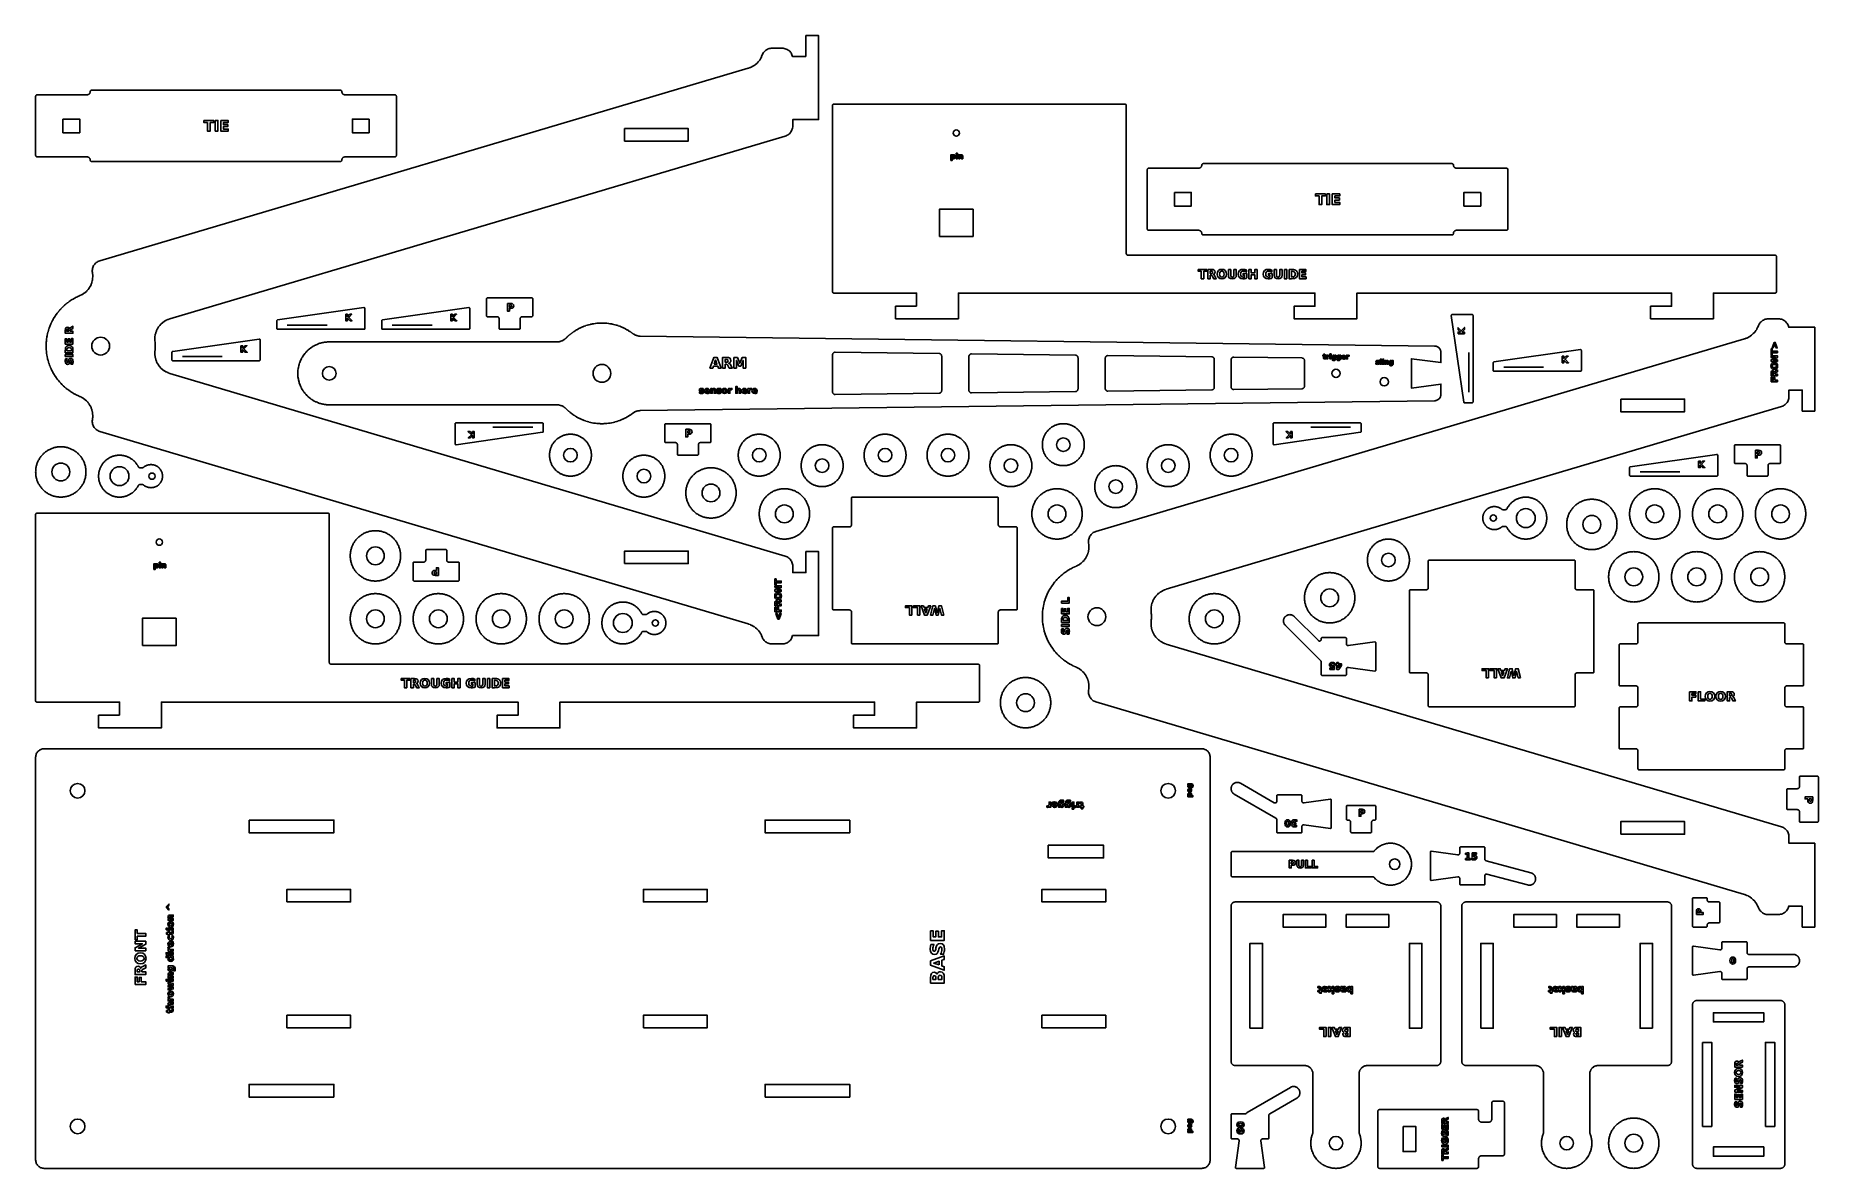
# Model space of a CAD drawing. Header units: millimetres. Extents: x 25 to 875, y 25 to 565.
import ezdxf

# ---------------------------------------------------------------- set-up
doc = ezdxf.new("R2010")
doc.units = ezdxf.units.MM
doc.layers.add('CUT', color=1, linetype='Continuous')
doc.layers.add('ENGRAVE', color=5, linetype='Continuous')

msp = doc.modelspace()

# ---------------------------------------------------------------- linework, layer by layer
at = {"layer": 'CUT'}
for points in [[(392.3, 555), (385.9, 555), (385.78, 555.45), (385.62, 555.91), (385.41, 556.36), (385.16, 556.78), (384.86, 557.17), (384.53, 557.54), (384.17, 557.87), (383.78, 558.16), (383.36, 558.41), (382.91, 558.62), (382.45, 558.78), (381.97, 558.9), (381.49, 558.98), (381, 559), (376.11, 559), (375.64, 558.98), (375.16, 558.91), (374.7, 558.8), (374.25, 558.64), (373.82, 558.44), (373.41, 558.21), (373.02, 557.93), (372.66, 557.62), (372.33, 557.28), (372.04, 556.9), (371.78, 556.5), (371.56, 556.08), (371.45, 555.81), (371.45, 555.81), (371.14, 555.04), (371.04, 554.82), (370.72, 554.19), (370.6, 553.99), (370.22, 553.39), (370.08, 553.19), (369.64, 552.63), (369.48, 552.46), (368.99, 551.94), (368.82, 551.78), (368.29, 551.31), (368.1, 551.16), (367.52, 550.75), (367.32, 550.62), (366.71, 550.26), (366.5, 550.16), (365.85, 549.86), (365.63, 549.77), (364.91, 549.52), (364.79, 549.48), (55.57, 457.65), (55.12, 457.49), (54.69, 457.29), (54.28, 457.06), (53.89, 456.78), (53.54, 456.47), (53.21, 456.12), (52.92, 455.75), (52.66, 455.35), (52.44, 454.93), (52.27, 454.49), (52.13, 454.03), (52.04, 453.57), (52, 453.1), (52, 452.62), (52.04, 452.15), (52.16, 451.31), (52.19, 451.07), (52.22, 450.33), (52.22, 450.09), (52.18, 449.36), (52.15, 449.12), (52.04, 448.39), (51.99, 448.15), (51.81, 447.44), (51.74, 447.21), (51.49, 446.52), (51.4, 446.29), (51.08, 445.63), (50.97, 445.42), (50.59, 444.79), (50.45, 444.59), (50.01, 444), (49.86, 443.81), (49.37, 443.27), (49.19, 443.09), (48.65, 442.6), (48.46, 442.45), (47.87, 442.01), (47.67, 441.88), (47.04, 441.5), (46.82, 441.39), (46.11, 441.05), (45.99, 440.99), (45.94, 440.97), (45.38, 440.73), (45.31, 440.7), (45.23, 440.66), (45.16, 440.63), (44.61, 440.37), (44.54, 440.34), (44.46, 440.3), (44.39, 440.26), (43.85, 439.99), (43.78, 439.95), (43.71, 439.91), (43.64, 439.87), (43.11, 439.58), (43.03, 439.54), (42.96, 439.5), (42.89, 439.45), (42.37, 439.14), (42.3, 439.1), (42.23, 439.06), (42.17, 439.01), (41.66, 438.68), (41.59, 438.64), (41.52, 438.59), (41.45, 438.55), (40.96, 438.2), (40.89, 438.16), (40.82, 438.11), (40.76, 438.06), (40.27, 437.7), (40.2, 437.65), (40.14, 437.6), (40.07, 437.55), (39.6, 437.17), (39.54, 437.12), (39.47, 437.07), (39.41, 437.02), (38.95, 436.63), (38.89, 436.57), (38.83, 436.52), (38.76, 436.47), (38.32, 436.06), (38.26, 436), (38.2, 435.95), (38.14, 435.89), (37.7, 435.47), (37.64, 435.41), (37.59, 435.35), (37.53, 435.3), (37.11, 434.86), (37.05, 434.8), (37, 434.74), (36.94, 434.68), (36.53, 434.23), (36.48, 434.17), (36.42, 434.11), (36.37, 434.05), (35.98, 433.59), (35.93, 433.52), (35.88, 433.46), (35.82, 433.4), (35.45, 432.92), (35.4, 432.86), (35.35, 432.79), (35.3, 432.73), (34.94, 432.24), (34.89, 432.18), (34.84, 432.11), (34.79, 432.04), (34.45, 431.55), (34.4, 431.48), (34.36, 431.41), (34.31, 431.34), (33.99, 430.83), (33.94, 430.76), (33.9, 430.69), (33.86, 430.62), (33.55, 430.11), (33.5, 430.03), (33.46, 429.96), (33.42, 429.89), (33.13, 429.36), (33.09, 429.29), (33.05, 429.22), (33.01, 429.15), (32.74, 428.61), (32.7, 428.54), (32.66, 428.46), (32.63, 428.39), (32.37, 427.84), (32.33, 427.77), (32.3, 427.69), (32.27, 427.62), (32.03, 427.06), (31.99, 426.99), (31.96, 426.91), (31.93, 426.84), (31.71, 426.27), (31.68, 426.2), (31.65, 426.12), (31.62, 426.04), (31.42, 425.47), (31.39, 425.4), (31.37, 425.32), (31.34, 425.24), (31.16, 424.66), (31.13, 424.59), (31.11, 424.51), (31.08, 424.43), (30.92, 423.85), (30.9, 423.77), (30.88, 423.69), (30.85, 423.61), (30.71, 423.02), (30.69, 422.94), (30.67, 422.86), (30.65, 422.78), (30.52, 422.19), (30.51, 422.11), (30.49, 422.03), (30.48, 421.95), (30.37, 421.36), (30.35, 421.28), (30.34, 421.19), (30.33, 421.11), (30.24, 420.52), (30.23, 420.43), (30.22, 420.35), (30.21, 420.27), (30.14, 419.67), (30.13, 419.59), (30.12, 419.51), (30.11, 419.43), (30.06, 418.82), (30.06, 418.74), (30.05, 418.66), (30.05, 418.58), (30.02, 417.97), (30.02, 417.89), (30.01, 417.81), (30.01, 417.73), (30, 417.12), (30, 417.04), (30, 416.96), (30, 416.88), (30.01, 416.27), (30.01, 416.19), (30.02, 416.11), (30.02, 416.03), (30.05, 415.42), (30.05, 415.34), (30.06, 415.26), (30.06, 415.18), (30.11, 414.57), (30.12, 414.49), (30.13, 414.41), (30.14, 414.33), (30.21, 413.73), (30.22, 413.65), (30.23, 413.57), (30.24, 413.48), (30.33, 412.89), (30.34, 412.81), (30.35, 412.72), (30.37, 412.64), (30.48, 412.05), (30.49, 411.97), (30.51, 411.89), (30.52, 411.81), (30.65, 411.22), (30.67, 411.14), (30.69, 411.06), (30.71, 410.98), (30.85, 410.39), (30.88, 410.31), (30.9, 410.23), (30.92, 410.15), (31.08, 409.57), (31.11, 409.49), (31.13, 409.41), (31.16, 409.34), (31.34, 408.76), (31.37, 408.68), (31.39, 408.6), (31.42, 408.53), (31.62, 407.96), (31.65, 407.88), (31.68, 407.8), (31.71, 407.73), (31.93, 407.16), (31.96, 407.09), (31.99, 407.01), (32.03, 406.94), (32.27, 406.38), (32.3, 406.31), (32.33, 406.23), (32.37, 406.16), (32.63, 405.61), (32.66, 405.54), (32.7, 405.46), (32.74, 405.39), (33.01, 404.85), (33.05, 404.78), (33.09, 404.71), (33.13, 404.64), (33.42, 404.11), (33.46, 404.04), (33.5, 403.97), (33.55, 403.89), (33.86, 403.38), (33.9, 403.31), (33.94, 403.24), (33.99, 403.17), (34.31, 402.66), (34.36, 402.59), (34.4, 402.52), (34.45, 402.45), (34.79, 401.96), (34.84, 401.89), (34.89, 401.82), (34.94, 401.76), (35.3, 401.27), (35.35, 401.21), (35.4, 401.14), (35.45, 401.08), (35.82, 400.6), (35.88, 400.54), (35.93, 400.48), (35.98, 400.41), (36.37, 399.95), (36.42, 399.89), (36.48, 399.83), (36.53, 399.77), (36.94, 399.32), (37, 399.26), (37.05, 399.2), (37.11, 399.14), (37.53, 398.7), (37.59, 398.65), (37.64, 398.59), (37.7, 398.53), (38.14, 398.11), (38.2, 398.05), (38.26, 398), (38.32, 397.94), (38.76, 397.53), (38.83, 397.48), (38.89, 397.43), (38.95, 397.37), (39.41, 396.98), (39.47, 396.93), (39.54, 396.88), (39.6, 396.83), (40.07, 396.45), (40.14, 396.4), (40.2, 396.35), (40.27, 396.3), (40.76, 395.94), (40.82, 395.89), (40.89, 395.84), (40.96, 395.8), (41.45, 395.45), (41.52, 395.41), (41.59, 395.36), (41.66, 395.32), (42.17, 394.99), (42.23, 394.94), (42.3, 394.9), (42.37, 394.86), (42.89, 394.55), (42.96, 394.5), (43.03, 394.46), (43.11, 394.42), (43.64, 394.13), (43.71, 394.09), (43.78, 394.05), (43.85, 394.01), (44.39, 393.74), (44.46, 393.7), (44.54, 393.66), (44.61, 393.63), (45.16, 393.37), (45.23, 393.34), (45.31, 393.3), (45.38, 393.27), (45.93, 393.03), (46.11, 392.95), (46.82, 392.61), (47.04, 392.5), (47.67, 392.12), (47.87, 391.99), (48.46, 391.55), (48.65, 391.4), (49.19, 390.91), (49.37, 390.73), (49.86, 390.19), (50.01, 390), (50.45, 389.41), (50.59, 389.21), (50.97, 388.58), (51.08, 388.37), (51.4, 387.71), (51.49, 387.48), (51.74, 386.79), (51.81, 386.56), (51.99, 385.85), (52.04, 385.61), (52.15, 384.88), (52.18, 384.64), (52.22, 383.91), (52.22, 383.67), (52.19, 382.93), (52.16, 382.69), (52.04, 381.85), (52, 381.38), (52, 380.9), (52.04, 380.43), (52.13, 379.97), (52.27, 379.51), (52.44, 379.07), (52.66, 378.65), (52.92, 378.25), (53.21, 377.88), (53.54, 377.53), (53.89, 377.22), (54.28, 376.94), (54.69, 376.71), (55.12, 376.51), (55.57, 376.35), (364.79, 284.52), (364.91, 284.48), (365.63, 284.23), (365.85, 284.14), (366.5, 283.84), (366.71, 283.74), (367.32, 283.38), (367.52, 283.25), (368.1, 282.84), (368.29, 282.69), (368.82, 282.22), (368.99, 282.06), (369.48, 281.54), (369.64, 281.37), (370.08, 280.81), (370.22, 280.61), (370.6, 280.01), (370.72, 279.81), (371.04, 279.18), (371.14, 278.96), (371.45, 278.19), (371.45, 278.19), (371.56, 277.92), (371.78, 277.5), (372.04, 277.1), (372.33, 276.72), (372.66, 276.38), (373.02, 276.07), (373.41, 275.79), (373.82, 275.56), (374.25, 275.36), (374.7, 275.2), (375.16, 275.09), (375.64, 275.02), (376.11, 275), (381, 275), (381.49, 275.02), (381.97, 275.1), (382.45, 275.22), (382.91, 275.38), (383.36, 275.59), (383.78, 275.84), (384.17, 276.13), (384.53, 276.46), (384.86, 276.83), (385.16, 277.22), (385.41, 277.64), (385.62, 278.09), (385.78, 278.55), (385.9, 279), (392.3, 279), (398.3, 279), (398.3, 319), (392.3, 319), (392.3, 309), (386, 309), (386, 312.05), (385.97, 312.54), (385.9, 313.03), (385.78, 313.5), (385.61, 313.97), (385.4, 314.41), (385.15, 314.84), (384.85, 315.23), (384.52, 315.59), (384.15, 315.92), (383.76, 316.22), (383.33, 316.47), (382.89, 316.68), (382.42, 316.84), (89.04, 403.96), (88.93, 404), (88.18, 404.26), (87.96, 404.35), (87.29, 404.66), (87.08, 404.78), (86.45, 405.15), (86.24, 405.28), (85.65, 405.71), (85.46, 405.86), (84.92, 406.35), (84.74, 406.52), (84.25, 407.06), (84.09, 407.24), (83.65, 407.83), (83.51, 408.03), (83.13, 408.65), (83.01, 408.86), (82.69, 409.52), (82.6, 409.75), (82.34, 410.43), (82.27, 410.66), (82.08, 411.37), (82.03, 411.61), (81.92, 412.33), (81.89, 412.57), (81.84, 413.3), (81.84, 413.54), (81.87, 414.34), (81.87, 414.46), (81.93, 415.18), (81.94, 415.27), (81.94, 415.34), (81.95, 415.42), (81.98, 416.03), (81.98, 416.11), (81.98, 416.19), (81.99, 416.27), (82, 416.88), (82, 416.96), (82, 417.04), (82, 417.12), (81.99, 417.73), (81.98, 417.81), (81.98, 417.89), (81.98, 417.97), (81.95, 418.58), (81.94, 418.66), (81.94, 418.74), (81.93, 418.82), (81.88, 419.5), (81.87, 419.59), (81.84, 420.32), (81.84, 420.56), (81.88, 421.3), (81.9, 421.54), (82.01, 422.27), (82.06, 422.52), (82.24, 423.23), (82.31, 423.47), (82.56, 424.16), (82.66, 424.39), (82.97, 425.06), (83.09, 425.27), (83.47, 425.91), (83.61, 426.11), (84.05, 426.7), (84.21, 426.89), (84.71, 427.44), (84.88, 427.61), (85.43, 428.11), (85.62, 428.26), (86.22, 428.7), (86.42, 428.84), (87.06, 429.21), (87.28, 429.33), (87.95, 429.64), (88.17, 429.73), (88.93, 430), (89.05, 430.04), (382.42, 517.16), (382.89, 517.32), (383.33, 517.53), (383.76, 517.78), (384.15, 518.08), (384.52, 518.41), (384.85, 518.77), (385.15, 519.16), (385.4, 519.59), (385.61, 520.03), (385.78, 520.5), (385.9, 520.97), (385.97, 521.46), (386, 521.95), (386, 525), (392.3, 525), (398.3, 525), (398.3, 565), (392.3, 565), (392.3, 555)], [(25.6, 507.21), (25.53, 507.23), (25.46, 507.26), (25.4, 507.29), (25.33, 507.33), (25.27, 507.37), (25.22, 507.42), (25.17, 507.47), (25.13, 507.53), (25.09, 507.6), (25.06, 507.66), (25.03, 507.73), (25.01, 507.8), (25, 507.88), (25, 507.95), (25, 536.05), (25, 536.12), (25.01, 536.2), (25.03, 536.27), (25.06, 536.34), (25.09, 536.4), (25.13, 536.47), (25.17, 536.53), (25.22, 536.58), (25.27, 536.63), (25.33, 536.67), (25.4, 536.71), (25.46, 536.74), (25.53, 536.77), (25.6, 536.79), (25.68, 536.8), (25.75, 536.8), (49.49, 536.8), (49.51, 536.8), (49.63, 536.81), (49.67, 536.81), (49.77, 536.83), (49.81, 536.83), (49.92, 536.86), (49.95, 536.87), (50.06, 536.91), (50.09, 536.92), (50.19, 536.97), (50.22, 536.99), (50.32, 537.04), (50.35, 537.06), (50.44, 537.13), (50.47, 537.15), (50.55, 537.23), (50.57, 537.25), (50.65, 537.33), (50.67, 537.36), (50.74, 537.45), (50.76, 537.48), (50.81, 537.58), (50.83, 537.61), (50.88, 537.71), (50.89, 537.74), (50.93, 537.85), (50.94, 537.88), (50.97, 537.99), (50.97, 538.03), (50.99, 538.13), (50.99, 538.17), (51, 538.29), (51.01, 538.36), (51.02, 538.43), (51.04, 538.5), (51.07, 538.56), (51.1, 538.63), (51.14, 538.69), (51.18, 538.74), (51.23, 538.79), (51.29, 538.84), (51.34, 538.88), (51.41, 538.92), (51.47, 538.95), (51.54, 538.97), (51.61, 538.99), (51.68, 539), (51.75, 539), (170.25, 539), (170.32, 539), (170.39, 538.99), (170.46, 538.97), (170.53, 538.95), (170.59, 538.92), (170.66, 538.88), (170.71, 538.84), (170.77, 538.79), (170.82, 538.74), (170.86, 538.69), (170.9, 538.63), (170.93, 538.56), (170.96, 538.5), (170.98, 538.43), (170.99, 538.36), (171, 538.29), (171.01, 538.17), (171.01, 538.13), (171.03, 538.03), (171.03, 537.99), (171.06, 537.88), (171.07, 537.85), (171.11, 537.74), (171.12, 537.71), (171.17, 537.61), (171.19, 537.58), (171.24, 537.48), (171.26, 537.45), (171.33, 537.36), (171.35, 537.33), (171.43, 537.25), (171.45, 537.23), (171.53, 537.15), (171.56, 537.13), (171.65, 537.06), (171.68, 537.04), (171.78, 536.99), (171.81, 536.97), (171.91, 536.92), (171.94, 536.91), (172.05, 536.87), (172.08, 536.86), (172.19, 536.83), (172.23, 536.83), (172.33, 536.81), (172.37, 536.81), (172.49, 536.8), (172.51, 536.8), (196.25, 536.8), (196.32, 536.8), (196.4, 536.79), (196.47, 536.77), (196.54, 536.74), (196.6, 536.71), (196.67, 536.67), (196.73, 536.63), (196.78, 536.58), (196.83, 536.53), (196.87, 536.47), (196.91, 536.4), (196.94, 536.34), (196.97, 536.27), (196.99, 536.2), (197, 536.12), (197, 536.05), (197, 507.95), (197, 507.88), (196.99, 507.8), (196.97, 507.73), (196.94, 507.66), (196.91, 507.6), (196.87, 507.53), (196.83, 507.47), (196.78, 507.42), (196.73, 507.37), (196.67, 507.33), (196.6, 507.29), (196.54, 507.26), (196.47, 507.23), (196.4, 507.21), (196.32, 507.2), (196.25, 507.2), (172.51, 507.2), (172.49, 507.2), (172.37, 507.19), (172.33, 507.19), (172.23, 507.17), (172.19, 507.17), (172.08, 507.14), (172.05, 507.13), (171.94, 507.09), (171.91, 507.08), (171.81, 507.03), (171.78, 507.01), (171.68, 506.96), (171.65, 506.94), (171.56, 506.87), (171.53, 506.85), (171.45, 506.77), (171.43, 506.75), (171.35, 506.67), (171.33, 506.64), (171.26, 506.55), (171.24, 506.52), (171.19, 506.42), (171.17, 506.39), (171.12, 506.29), (171.11, 506.26), (171.07, 506.15), (171.06, 506.12), (171.03, 506.01), (171.03, 505.97), (171.01, 505.87), (171.01, 505.83), (171, 505.71), (170.99, 505.64), (170.98, 505.57), (170.96, 505.5), (170.93, 505.44), (170.9, 505.37), (170.86, 505.31), (170.82, 505.26), (170.77, 505.21), (170.71, 505.16), (170.66, 505.12), (170.59, 505.08), (170.53, 505.05), (170.46, 505.03), (170.39, 505.01), (170.32, 505), (170.25, 505), (51.75, 505), (51.68, 505), (51.61, 505.01), (51.54, 505.03), (51.47, 505.05), (51.41, 505.08), (51.34, 505.12), (51.29, 505.16), (51.23, 505.21), (51.18, 505.26), (51.14, 505.31), (51.1, 505.37), (51.07, 505.44), (51.04, 505.5), (51.02, 505.57), (51.01, 505.64), (51, 505.71), (50.99, 505.83), (50.99, 505.87), (50.97, 505.97), (50.97, 506.01), (50.94, 506.12), (50.93, 506.15), (50.89, 506.26), (50.88, 506.29), (50.83, 506.39), (50.81, 506.42), (50.76, 506.52), (50.74, 506.55), (50.67, 506.64), (50.65, 506.67), (50.57, 506.75), (50.55, 506.77), (50.47, 506.85), (50.44, 506.87), (50.35, 506.94), (50.32, 506.96), (50.22, 507.01), (50.19, 507.03), (50.09, 507.08), (50.06, 507.09), (49.95, 507.13), (49.92, 507.14), (49.81, 507.17), (49.77, 507.17), (49.67, 507.19), (49.63, 507.19), (49.51, 507.2), (49.49, 507.2), (25.75, 507.2), (25.68, 507.2), (25.6, 507.21)], [(445, 436), (445, 442.3), (405.5, 442.3), (405.45, 442.3), (405.4, 442.31), (405.35, 442.32), (405.31, 442.34), (405.26, 442.36), (405.22, 442.38), (405.18, 442.41), (405.15, 442.45), (405.11, 442.48), (405.08, 442.52), (405.06, 442.56), (405.04, 442.61), (405.02, 442.65), (405.01, 442.7), (405, 442.75), (405, 442.8), (405, 531.8), (405, 531.85), (405.01, 531.9), (405.02, 531.95), (405.04, 531.99), (405.06, 532.04), (405.08, 532.08), (405.11, 532.12), (405.15, 532.15), (405.18, 532.19), (405.22, 532.22), (405.26, 532.24), (405.31, 532.26), (405.35, 532.28), (405.4, 532.29), (405.45, 532.3), (405.5, 532.3), (544.5, 532.3), (544.55, 532.3), (544.6, 532.29), (544.65, 532.28), (544.69, 532.26), (544.74, 532.24), (544.78, 532.22), (544.82, 532.19), (544.85, 532.15), (544.89, 532.12), (544.92, 532.08), (544.94, 532.04), (544.96, 531.99), (544.98, 531.95), (544.99, 531.9), (545, 531.85), (545, 531.8), (545, 461.31), (545, 461.29), (545, 461.21), (545.01, 461.19), (545.02, 461.12), (545.02, 461.09), (545.04, 461.02), (545.05, 461), (545.07, 460.93), (545.08, 460.91), (545.11, 460.84), (545.12, 460.82), (545.16, 460.75), (545.18, 460.73), (545.22, 460.68), (545.24, 460.66), (545.28, 460.6), (545.3, 460.58), (545.36, 460.54), (545.38, 460.52), (545.43, 460.48), (545.45, 460.46), (545.52, 460.42), (545.54, 460.41), (545.61, 460.38), (545.63, 460.37), (545.7, 460.35), (545.72, 460.34), (545.79, 460.32), (545.82, 460.32), (545.89, 460.31), (545.91, 460.3), (545.99, 460.3), (546.01, 460.3), (854.5, 460.3), (854.55, 460.3), (854.6, 460.29), (854.65, 460.28), (854.69, 460.26), (854.74, 460.24), (854.78, 460.22), (854.82, 460.19), (854.85, 460.15), (854.89, 460.12), (854.92, 460.08), (854.94, 460.04), (854.96, 459.99), (854.98, 459.95), (854.99, 459.9), (855, 459.85), (855, 459.8), (855, 442.8), (855, 442.75), (854.99, 442.7), (854.98, 442.65), (854.96, 442.61), (854.94, 442.56), (854.92, 442.52), (854.89, 442.48), (854.85, 442.45), (854.82, 442.41), (854.78, 442.38), (854.74, 442.36), (854.69, 442.34), (854.65, 442.32), (854.6, 442.31), (854.55, 442.3), (854.5, 442.3), (825, 442.3), (825, 436), (825, 430), (795, 430), (795, 436), (805, 436), (805, 442.3), (655, 442.3), (655, 436), (655, 430), (625, 430), (625, 436), (635, 436), (635, 442.3), (465, 442.3), (465, 436), (465, 430), (435, 430), (435, 436), (445, 436)], [(38, 525.25), (38, 518.75), (46, 518.75), (46, 525.25), (38, 525.25)], [(184, 525.25), (176, 525.25), (176, 518.75), (184, 518.75), (184, 525.25)], [(305.8, 520.7), (336.2, 520.7), (336.2, 514.7), (305.8, 514.7), (305.8, 520.7)], [(555.6, 472.21), (555.53, 472.23), (555.46, 472.26), (555.4, 472.29), (555.33, 472.33), (555.27, 472.37), (555.22, 472.42), (555.17, 472.47), (555.13, 472.53), (555.09, 472.6), (555.06, 472.66), (555.03, 472.73), (555.01, 472.8), (555, 472.88), (555, 472.95), (555, 501.05), (555, 501.12), (555.01, 501.2), (555.03, 501.27), (555.06, 501.34), (555.09, 501.4), (555.13, 501.47), (555.17, 501.53), (555.22, 501.58), (555.27, 501.63), (555.33, 501.67), (555.4, 501.71), (555.46, 501.74), (555.53, 501.77), (555.6, 501.79), (555.68, 501.8), (555.75, 501.8), (579.49, 501.8), (579.51, 501.8), (579.63, 501.81), (579.67, 501.81), (579.77, 501.83), (579.81, 501.83), (579.92, 501.86), (579.95, 501.87), (580.06, 501.91), (580.09, 501.92), (580.19, 501.97), (580.22, 501.99), (580.32, 502.04), (580.35, 502.06), (580.44, 502.13), (580.47, 502.15), (580.55, 502.23), (580.57, 502.25), (580.65, 502.33), (580.67, 502.36), (580.74, 502.45), (580.76, 502.48), (580.81, 502.58), (580.83, 502.61), (580.88, 502.71), (580.89, 502.74), (580.93, 502.85), (580.94, 502.88), (580.97, 502.99), (580.97, 503.03), (580.99, 503.13), (580.99, 503.17), (581, 503.29), (581.01, 503.36), (581.02, 503.43), (581.04, 503.5), (581.07, 503.56), (581.1, 503.63), (581.14, 503.69), (581.18, 503.74), (581.23, 503.79), (581.29, 503.84), (581.34, 503.88), (581.41, 503.92), (581.47, 503.95), (581.54, 503.97), (581.61, 503.99), (581.68, 504), (581.75, 504), (700.25, 504), (700.32, 504), (700.39, 503.99), (700.46, 503.97), (700.53, 503.95), (700.59, 503.92), (700.66, 503.88), (700.71, 503.84), (700.77, 503.79), (700.82, 503.74), (700.86, 503.69), (700.9, 503.63), (700.93, 503.56), (700.96, 503.5), (700.98, 503.43), (700.99, 503.36), (701, 503.29), (701.01, 503.17), (701.01, 503.13), (701.03, 503.03), (701.03, 502.99), (701.06, 502.88), (701.07, 502.85), (701.11, 502.74), (701.12, 502.71), (701.17, 502.61), (701.19, 502.58), (701.24, 502.48), (701.26, 502.45), (701.33, 502.36), (701.35, 502.33), (701.43, 502.25), (701.45, 502.23), (701.53, 502.15), (701.56, 502.13), (701.65, 502.06), (701.68, 502.04), (701.78, 501.99), (701.81, 501.97), (701.91, 501.92), (701.94, 501.91), (702.05, 501.87), (702.08, 501.86), (702.19, 501.83), (702.23, 501.83), (702.33, 501.81), (702.37, 501.81), (702.49, 501.8), (702.51, 501.8), (726.25, 501.8), (726.32, 501.8), (726.4, 501.79), (726.47, 501.77), (726.54, 501.74), (726.6, 501.71), (726.67, 501.67), (726.73, 501.63), (726.78, 501.58), (726.83, 501.53), (726.87, 501.47), (726.91, 501.4), (726.94, 501.34), (726.97, 501.27), (726.99, 501.2), (727, 501.12), (727, 501.05), (727, 472.95), (727, 472.88), (726.99, 472.8), (726.97, 472.73), (726.94, 472.66), (726.91, 472.6), (726.87, 472.53), (726.83, 472.47), (726.78, 472.42), (726.73, 472.37), (726.67, 472.33), (726.6, 472.29), (726.54, 472.26), (726.47, 472.23), (726.4, 472.21), (726.32, 472.2), (726.25, 472.2), (702.51, 472.2), (702.49, 472.2), (702.37, 472.19), (702.33, 472.19), (702.23, 472.17), (702.19, 472.17), (702.08, 472.14), (702.05, 472.13), (701.94, 472.09), (701.91, 472.08), (701.81, 472.03), (701.78, 472.01), (701.68, 471.96), (701.65, 471.94), (701.56, 471.87), (701.53, 471.85), (701.45, 471.77), (701.43, 471.75), (701.35, 471.67), (701.33, 471.64), (701.26, 471.55), (701.24, 471.52), (701.19, 471.42), (701.17, 471.39), (701.12, 471.29), (701.11, 471.26), (701.07, 471.15), (701.06, 471.12), (701.03, 471.01), (701.03, 470.97), (701.01, 470.87), (701.01, 470.83), (701, 470.71), (700.99, 470.64), (700.98, 470.57), (700.96, 470.5), (700.93, 470.44), (700.9, 470.37), (700.86, 470.31), (700.82, 470.26), (700.77, 470.21), (700.71, 470.16), (700.66, 470.12), (700.59, 470.08), (700.53, 470.05), (700.46, 470.03), (700.39, 470.01), (700.32, 470), (700.25, 470), (581.75, 470), (581.68, 470), (581.61, 470.01), (581.54, 470.03), (581.47, 470.05), (581.41, 470.08), (581.34, 470.12), (581.29, 470.16), (581.23, 470.21), (581.18, 470.26), (581.14, 470.31), (581.1, 470.37), (581.07, 470.44), (581.04, 470.5), (581.02, 470.57), (581.01, 470.64), (581, 470.71), (580.99, 470.83), (580.99, 470.87), (580.97, 470.97), (580.97, 471.01), (580.94, 471.12), (580.93, 471.15), (580.89, 471.26), (580.88, 471.29), (580.83, 471.39), (580.81, 471.42), (580.76, 471.52), (580.74, 471.55), (580.67, 471.64), (580.65, 471.67), (580.57, 471.75), (580.55, 471.77), (580.47, 471.85), (580.44, 471.87), (580.35, 471.94), (580.32, 471.96), (580.22, 472.01), (580.19, 472.03), (580.09, 472.08), (580.06, 472.09), (579.95, 472.13), (579.92, 472.14), (579.81, 472.17), (579.77, 472.17), (579.67, 472.19), (579.63, 472.19), (579.51, 472.2), (579.49, 472.2), (555.75, 472.2), (555.68, 472.2), (555.6, 472.21)], [(568, 490.25), (568, 483.75), (576, 483.75), (576, 490.25), (568, 490.25)], [(714, 490.25), (706, 490.25), (706, 483.75), (714, 483.75), (714, 490.25)], [(472, 482.3), (456, 482.3), (456, 469.3), (472, 469.3), (472, 482.3)], [(140.4, 425), (140.36, 425), (140.32, 425.01), (140.28, 425.02), (140.25, 425.03), (140.21, 425.05), (140.18, 425.07), (140.15, 425.09), (140.12, 425.12), (140.09, 425.15), (140.07, 425.18), (140.05, 425.21), (140.03, 425.25), (140.02, 425.28), (140.01, 425.32), (140, 425.36), (140, 425.4), (140, 429.05), (140, 429.09), (140.01, 429.13), (140.02, 429.17), (140.03, 429.2), (140.04, 429.24), (140.06, 429.27), (140.09, 429.3), (140.11, 429.33), (140.14, 429.36), (140.17, 429.38), (140.2, 429.4), (140.23, 429.42), (140.27, 429.43), (140.31, 429.44), (140.34, 429.45), (181.54, 435.33), (181.58, 435.34), (181.62, 435.34), (181.66, 435.33), (181.7, 435.33), (181.74, 435.31), (181.78, 435.3), (181.81, 435.28), (181.85, 435.25), (181.88, 435.23), (181.9, 435.2), (181.93, 435.17), (181.95, 435.13), (181.97, 435.1), (181.98, 435.06), (181.99, 435.02), (182, 434.98), (182, 434.94), (182, 425.4), (182, 425.36), (181.99, 425.32), (181.98, 425.28), (181.97, 425.25), (181.95, 425.21), (181.93, 425.18), (181.91, 425.15), (181.88, 425.12), (181.85, 425.09), (181.82, 425.07), (181.79, 425.05), (181.75, 425.03), (181.72, 425.02), (181.68, 425.01), (181.64, 425), (181.6, 425), (140.4, 425)], [(190.4, 425), (190.36, 425), (190.32, 425.01), (190.28, 425.02), (190.25, 425.03), (190.21, 425.05), (190.18, 425.07), (190.15, 425.09), (190.12, 425.12), (190.09, 425.15), (190.07, 425.18), (190.05, 425.21), (190.03, 425.25), (190.02, 425.28), (190.01, 425.32), (190, 425.36), (190, 425.4), (190, 429.05), (190, 429.09), (190.01, 429.13), (190.02, 429.17), (190.03, 429.2), (190.04, 429.24), (190.06, 429.27), (190.09, 429.3), (190.11, 429.33), (190.14, 429.36), (190.17, 429.38), (190.2, 429.4), (190.23, 429.42), (190.27, 429.43), (190.31, 429.44), (190.34, 429.45), (231.54, 435.33), (231.58, 435.34), (231.62, 435.34), (231.66, 435.33), (231.7, 435.33), (231.74, 435.31), (231.78, 435.3), (231.81, 435.28), (231.85, 435.25), (231.88, 435.23), (231.9, 435.2), (231.93, 435.17), (231.95, 435.13), (231.97, 435.1), (231.98, 435.06), (231.99, 435.02), (232, 434.98), (232, 434.94), (232, 425.4), (232, 425.36), (231.99, 425.32), (231.98, 425.28), (231.97, 425.25), (231.95, 425.21), (231.93, 425.18), (231.91, 425.15), (231.88, 425.12), (231.85, 425.09), (231.82, 425.07), (231.79, 425.05), (231.75, 425.03), (231.72, 425.02), (231.68, 425.01), (231.64, 425), (231.6, 425), (190.4, 425)], [(240.5, 431), (240.45, 431), (240.4, 431.01), (240.35, 431.02), (240.31, 431.04), (240.26, 431.06), (240.22, 431.08), (240.18, 431.11), (240.15, 431.15), (240.11, 431.18), (240.08, 431.22), (240.06, 431.26), (240.04, 431.31), (240.02, 431.35), (240.01, 431.4), (240, 431.45), (240, 431.5), (240, 439.5), (240, 439.55), (240.01, 439.6), (240.02, 439.65), (240.04, 439.69), (240.06, 439.74), (240.08, 439.78), (240.11, 439.82), (240.15, 439.85), (240.18, 439.89), (240.22, 439.92), (240.26, 439.94), (240.31, 439.96), (240.35, 439.98), (240.4, 439.99), (240.45, 440), (240.5, 440), (261.5, 440), (261.55, 440), (261.6, 439.99), (261.65, 439.98), (261.69, 439.96), (261.74, 439.94), (261.78, 439.92), (261.82, 439.89), (261.85, 439.85), (261.89, 439.82), (261.92, 439.78), (261.94, 439.74), (261.96, 439.69), (261.98, 439.65), (261.99, 439.6), (262, 439.55), (262, 439.5), (262, 431.5), (262, 431.45), (261.99, 431.4), (261.98, 431.35), (261.96, 431.31), (261.94, 431.26), (261.92, 431.22), (261.89, 431.18), (261.85, 431.15), (261.82, 431.11), (261.78, 431.08), (261.74, 431.06), (261.69, 431.04), (261.65, 431.02), (261.6, 431.01), (261.55, 431), (261.5, 431), (257.01, 431), (256.99, 431), (256.91, 431), (256.89, 430.99), (256.82, 430.98), (256.79, 430.98), (256.72, 430.96), (256.7, 430.95), (256.63, 430.93), (256.61, 430.92), (256.54, 430.89), (256.52, 430.88), (256.45, 430.84), (256.43, 430.82), (256.38, 430.78), (256.36, 430.76), (256.3, 430.72), (256.28, 430.7), (256.24, 430.64), (256.22, 430.62), (256.18, 430.57), (256.16, 430.55), (256.12, 430.48), (256.11, 430.46), (256.08, 430.39), (256.07, 430.37), (256.05, 430.3), (256.04, 430.28), (256.02, 430.21), (256.02, 430.18), (256.01, 430.11), (256, 430.09), (256, 430.01), (256, 429.99), (256, 425.5), (256, 425.45), (255.99, 425.4), (255.98, 425.35), (255.96, 425.31), (255.94, 425.26), (255.92, 425.22), (255.89, 425.18), (255.85, 425.15), (255.82, 425.11), (255.78, 425.08), (255.74, 425.06), (255.69, 425.04), (255.65, 425.02), (255.6, 425.01), (255.55, 425), (255.5, 425), (246.5, 425), (246.45, 425), (246.4, 425.01), (246.35, 425.02), (246.31, 425.04), (246.26, 425.06), (246.22, 425.08), (246.18, 425.11), (246.15, 425.15), (246.11, 425.18), (246.08, 425.22), (246.06, 425.26), (246.04, 425.31), (246.02, 425.35), (246.01, 425.4), (246, 425.45), (246, 425.5), (246, 429.99), (246, 430.01), (246, 430.09), (245.99, 430.11), (245.98, 430.18), (245.98, 430.21), (245.96, 430.28), (245.95, 430.3), (245.93, 430.37), (245.92, 430.39), (245.89, 430.46), (245.88, 430.48), (245.84, 430.55), (245.82, 430.57), (245.78, 430.62), (245.76, 430.64), (245.72, 430.7), (245.7, 430.72), (245.64, 430.76), (245.62, 430.78), (245.57, 430.82), (245.55, 430.84), (245.48, 430.88), (245.46, 430.89), (245.39, 430.92), (245.37, 430.93), (245.3, 430.95), (245.28, 430.96), (245.21, 430.98), (245.18, 430.98), (245.11, 430.99), (245.09, 431), (245.01, 431), (244.99, 431), (240.5, 431)], [(162.83, 389.16), (162.76, 389.17), (162.69, 389.18), (162.18, 389.27), (162.11, 389.28), (162.04, 389.3), (161.96, 389.31), (161.46, 389.42), (161.39, 389.44), (161.32, 389.46), (161.25, 389.48), (160.75, 389.62), (160.68, 389.64), (160.61, 389.66), (160.54, 389.68), (160.05, 389.84), (159.98, 389.87), (159.91, 389.89), (159.84, 389.92), (159.36, 390.1), (159.29, 390.13), (159.22, 390.16), (159.16, 390.19), (158.69, 390.39), (158.62, 390.43), (158.55, 390.46), (158.49, 390.49), (158.03, 390.72), (157.96, 390.75), (157.9, 390.79), (157.83, 390.82), (157.38, 391.08), (157.32, 391.12), (157.26, 391.15), (157.19, 391.19), (156.76, 391.47), (156.7, 391.51), (156.64, 391.55), (156.57, 391.59), (156.15, 391.89), (156.09, 391.93), (156.03, 391.97), (155.98, 392.02), (155.57, 392.34), (155.51, 392.38), (155.45, 392.43), (155.4, 392.48), (155.01, 392.81), (154.95, 392.86), (154.9, 392.91), (154.84, 392.96), (154.47, 393.32), (154.42, 393.37), (154.37, 393.42), (154.32, 393.47), (153.96, 393.85), (153.91, 393.9), (153.86, 393.95), (153.81, 394.01), (153.48, 394.4), (153.43, 394.46), (153.38, 394.51), (153.34, 394.57), (153.02, 394.98), (152.97, 395.04), (152.93, 395.09), (152.89, 395.15), (152.59, 395.58), (152.55, 395.64), (152.51, 395.7), (152.47, 395.76), (152.19, 396.19), (152.15, 396.26), (152.11, 396.32), (152.08, 396.38), (151.82, 396.83), (151.79, 396.9), (151.75, 396.96), (151.72, 397.03), (151.49, 397.49), (151.46, 397.55), (151.42, 397.62), (151.39, 397.69), (151.18, 398.16), (151.16, 398.23), (151.13, 398.29), (151.1, 398.36), (150.91, 398.84), (150.89, 398.91), (150.86, 398.98), (150.84, 399.05), (150.68, 399.54), (150.66, 399.61), (150.64, 399.68), (150.61, 399.75), (150.48, 400.25), (150.46, 400.32), (150.44, 400.39), (150.42, 400.46), (150.31, 400.97), (150.3, 401.04), (150.28, 401.11), (150.27, 401.18), (150.18, 401.69), (150.17, 401.76), (150.16, 401.83), (150.15, 401.91), (150.08, 402.42), (150.08, 402.49), (150.07, 402.57), (150.06, 402.64), (150.02, 403.15), (150.02, 403.23), (150.02, 403.3), (150.01, 403.37), (150, 403.89), (150, 403.96), (150, 404.04), (150, 404.11), (150.01, 404.62), (150.02, 404.7), (150.02, 404.77), (150.02, 404.85), (150.06, 405.36), (150.07, 405.43), (150.08, 405.51), (150.08, 405.58), (150.15, 406.09), (150.16, 406.16), (150.17, 406.24), (150.18, 406.31), (150.27, 406.82), (150.28, 406.89), (150.3, 406.96), (150.31, 407.03), (150.42, 407.54), (150.44, 407.61), (150.46, 407.68), (150.48, 407.75), (150.61, 408.25), (150.64, 408.32), (150.66, 408.39), (150.68, 408.46), (150.84, 408.95), (150.86, 409.02), (150.89, 409.09), (150.91, 409.16), (151.1, 409.64), (151.13, 409.7), (151.16, 409.77), (151.18, 409.84), (151.39, 410.31), (151.42, 410.38), (151.46, 410.45), (151.49, 410.51), (151.72, 410.97), (151.75, 411.04), (151.79, 411.1), (151.82, 411.17), (152.08, 411.61), (152.11, 411.68), (152.15, 411.74), (152.19, 411.8), (152.47, 412.24), (152.51, 412.3), (152.55, 412.36), (152.59, 412.42), (152.89, 412.84), (152.93, 412.9), (152.97, 412.96), (153.02, 413.02), (153.34, 413.43), (153.38, 413.49), (153.43, 413.54), (153.48, 413.6), (153.81, 413.99), (153.86, 414.04), (153.91, 414.1), (153.96, 414.15), (154.32, 414.53), (154.37, 414.58), (154.42, 414.63), (154.47, 414.68), (154.84, 415.04), (154.9, 415.09), (154.95, 415.14), (155.01, 415.19), (155.4, 415.52), (155.45, 415.57), (155.51, 415.62), (155.57, 415.66), (155.98, 415.98), (156.03, 416.02), (156.09, 416.07), (156.15, 416.11), (156.57, 416.41), (156.64, 416.45), (156.7, 416.49), (156.76, 416.53), (157.19, 416.81), (157.26, 416.84), (157.32, 416.88), (157.38, 416.92), (157.83, 417.17), (157.9, 417.21), (157.96, 417.24), (158.03, 417.28), (158.49, 417.51), (158.55, 417.54), (158.62, 417.57), (158.69, 417.6), (159.16, 417.81), (159.22, 417.84), (159.29, 417.87), (159.36, 417.9), (159.84, 418.08), (159.91, 418.11), (159.98, 418.13), (160.05, 418.16), (160.54, 418.32), (160.61, 418.34), (160.68, 418.36), (160.75, 418.38), (161.25, 418.52), (161.32, 418.54), (161.39, 418.56), (161.46, 418.57), (161.96, 418.69), (162.04, 418.7), (162.11, 418.72), (162.18, 418.73), (162.69, 418.82), (162.76, 418.83), (162.83, 418.84), (162.91, 418.85), (163.42, 418.91), (163.49, 418.92), (163.56, 418.93), (163.64, 418.94), (164.15, 418.97), (164.23, 418.98), (164.3, 418.98), (164.37, 418.98), (164.94, 419), (164.98, 419), (165.02, 419), (165.05, 419), (273.54, 419), (273.62, 419), (274.1, 419.03), (274.25, 419.04), (274.7, 419.11), (274.84, 419.14), (275.28, 419.25), (275.43, 419.29), (275.85, 419.45), (275.99, 419.51), (276.39, 419.7), (276.52, 419.78), (276.91, 420.01), (277.03, 420.1), (277.39, 420.37), (277.5, 420.47), (277.86, 420.8), (277.92, 420.85), (277.98, 420.92), (278.01, 420.95), (278.05, 420.99), (278.08, 421.02), (278.54, 421.46), (278.57, 421.5), (278.61, 421.53), (278.65, 421.57), (279.12, 421.99), (279.16, 422.03), (279.19, 422.06), (279.23, 422.09), (279.72, 422.5), (279.75, 422.54), (279.79, 422.57), (279.83, 422.6), (280.33, 422.99), (280.37, 423.02), (280.41, 423.05), (280.45, 423.08), (280.96, 423.46), (281, 423.49), (281.04, 423.52), (281.08, 423.55), (281.6, 423.91), (281.64, 423.94), (281.69, 423.97), (281.73, 423.99), (282.26, 424.34), (282.3, 424.37), (282.35, 424.39), (282.39, 424.42), (282.94, 424.75), (282.98, 424.77), (283.02, 424.8), (283.06, 424.82), (283.62, 425.13), (283.66, 425.15), (283.71, 425.18), (283.75, 425.2), (284.32, 425.49), (284.36, 425.51), (284.41, 425.53), (284.45, 425.56), (285.03, 425.83), (285.07, 425.85), (285.12, 425.87), (285.16, 425.89), (285.75, 426.14), (285.79, 426.16), (285.84, 426.18), (285.88, 426.2), (286.48, 426.43), (286.52, 426.45), (286.57, 426.47), (286.61, 426.49), (287.21, 426.7), (287.26, 426.72), (287.31, 426.73), (287.35, 426.75), (287.96, 426.94), (288.01, 426.96), (288.06, 426.97), (288.1, 426.99), (288.72, 427.16), (288.76, 427.17), (288.81, 427.19), (288.86, 427.2), (289.48, 427.35), (289.52, 427.37), (289.57, 427.38), (289.62, 427.39), (290.24, 427.52), (290.29, 427.53), (290.34, 427.54), (290.39, 427.55), (291.02, 427.67), (291.06, 427.67), (291.11, 427.68), (291.16, 427.69), (291.79, 427.78), (291.84, 427.79), (291.89, 427.8), (291.94, 427.8), (292.57, 427.88), (292.62, 427.88), (292.67, 427.89), (292.72, 427.89), (293.36, 427.94), (293.4, 427.95), (293.45, 427.95), (293.5, 427.95), (294.14, 427.98), (294.19, 427.98), (294.24, 427.99), (294.29, 427.99), (294.92, 428), (294.97, 428), (295.02, 428), (295.07, 428), (295.71, 427.99), (295.76, 427.99), (295.81, 427.98), (295.86, 427.98), (296.49, 427.95), (296.54, 427.95), (296.59, 427.95), (296.64, 427.94), (297.28, 427.89), (297.33, 427.89), (297.37, 427.88), (297.42, 427.88), (298.06, 427.8), (298.11, 427.8), (298.16, 427.79), (298.2, 427.78), (298.83, 427.69), (298.88, 427.68), (298.93, 427.67), (298.98, 427.67), (299.61, 427.55), (299.66, 427.54), (299.7, 427.53), (299.75, 427.52), (300.38, 427.39), (300.42, 427.38), (300.47, 427.37), (300.52, 427.35), (301.14, 427.2), (301.19, 427.19), (301.23, 427.17), (301.28, 427.16), (301.89, 426.99), (301.94, 426.97), (301.99, 426.96), (302.04, 426.94), (302.64, 426.75), (302.69, 426.73), (302.74, 426.72), (302.78, 426.7), (303.38, 426.49), (303.43, 426.47), (303.47, 426.45), (303.52, 426.43), (304.11, 426.2), (304.16, 426.18), (304.2, 426.16), (304.25, 426.14), (304.84, 425.89), (304.88, 425.87), (304.93, 425.85), (304.97, 425.83), (305.55, 425.56), (305.59, 425.53), (305.63, 425.51), (305.68, 425.49), (306.25, 425.2), (306.29, 425.18), (306.33, 425.15), (306.38, 425.13), (306.93, 424.82), (306.98, 424.8), (307.02, 424.77), (307.06, 424.75), (307.61, 424.42), (307.65, 424.39), (307.69, 424.37), (307.73, 424.34), (308.27, 423.99), (308.31, 423.97), (308.35, 423.94), (308.39, 423.91), (308.92, 423.55), (308.96, 423.52), (309, 423.49), (309.04, 423.46), (309.55, 423.08), (309.59, 423.05), (309.62, 423.03), (309.67, 422.99), (310.04, 422.74), (310.16, 422.66), (310.51, 422.46), (310.64, 422.4), (311.01, 422.23), (311.14, 422.17), (311.53, 422.04), (311.66, 422), (312.06, 421.9), (312.2, 421.88), (312.61, 421.81), (312.74, 421.8), (313.19, 421.77), (313.26, 421.77), (692.04, 417.04), (692.33, 417.02), (692.62, 416.97), (692.9, 416.9), (693.17, 416.8), (693.44, 416.67), (693.68, 416.52), (693.92, 416.34), (694.13, 416.14), (694.33, 415.93), (694.5, 415.69), (694.65, 415.44), (694.77, 415.18), (694.87, 414.9), (694.94, 414.62), (694.98, 414.33), (695, 414.04), (695, 409.13), (681, 411), (681, 397), (695, 398.87), (695, 393.96), (694.98, 393.67), (694.94, 393.38), (694.87, 393.1), (694.77, 392.82), (694.65, 392.56), (694.5, 392.31), (694.33, 392.07), (694.13, 391.85), (693.92, 391.66), (693.68, 391.48), (693.44, 391.33), (693.17, 391.2), (692.9, 391.1), (692.62, 391.03), (692.33, 390.98), (692.04, 390.96), (313.26, 386.23), (313.19, 386.22), (312.74, 386.2), (312.61, 386.18), (312.2, 386.12), (312.06, 386.1), (311.66, 386), (311.53, 385.96), (311.14, 385.82), (311.01, 385.77), (310.64, 385.6), (310.51, 385.54), (310.16, 385.34), (310.04, 385.26), (309.67, 385.01), (309.62, 384.97), (309.59, 384.94), (309.55, 384.91), (309.04, 384.53), (309, 384.51), (308.96, 384.48), (308.92, 384.45), (308.39, 384.09), (308.35, 384.06), (308.31, 384.03), (308.27, 384), (307.73, 383.66), (307.69, 383.63), (307.65, 383.61), (307.61, 383.58), (307.06, 383.25), (307.02, 383.23), (306.98, 383.2), (306.93, 383.18), (306.38, 382.87), (306.33, 382.85), (306.29, 382.82), (306.25, 382.8), (305.68, 382.51), (305.63, 382.49), (305.59, 382.46), (305.55, 382.44), (304.97, 382.17), (304.93, 382.15), (304.88, 382.13), (304.84, 382.11), (304.25, 381.86), (304.2, 381.84), (304.16, 381.82), (304.11, 381.8), (303.52, 381.56), (303.47, 381.55), (303.43, 381.53), (303.38, 381.51), (302.78, 381.3), (302.74, 381.28), (302.69, 381.27), (302.64, 381.25), (302.04, 381.06), (301.99, 381.04), (301.94, 381.03), (301.89, 381.01), (301.28, 380.84), (301.23, 380.82), (301.19, 380.81), (301.14, 380.8), (300.52, 380.64), (300.47, 380.63), (300.42, 380.62), (300.38, 380.61), (299.75, 380.48), (299.7, 380.47), (299.66, 380.46), (299.61, 380.45), (298.98, 380.33), (298.93, 380.32), (298.88, 380.32), (298.83, 380.31), (298.2, 380.22), (298.16, 380.21), (298.11, 380.2), (298.06, 380.2), (297.42, 380.12), (297.37, 380.12), (297.33, 380.11), (297.28, 380.11), (296.64, 380.06), (296.59, 380.05), (296.54, 380.05), (296.49, 380.05), (295.86, 380.02), (295.81, 380.01), (295.76, 380.01), (295.71, 380.01), (295.07, 380), (295.02, 380), (294.97, 380), (294.92, 380), (294.29, 380.01), (294.24, 380.01), (294.19, 380.01), (294.14, 380.02), (293.5, 380.05), (293.45, 380.05), (293.4, 380.05), (293.36, 380.06), (292.72, 380.11), (292.67, 380.11), (292.62, 380.12), (292.57, 380.12), (291.94, 380.2), (291.89, 380.2), (291.84, 380.21), (291.79, 380.22), (291.16, 380.31), (291.11, 380.32), (291.06, 380.32), (291.02, 380.33), (290.39, 380.45), (290.34, 380.46), (290.29, 380.47), (290.24, 380.48), (289.62, 380.61), (289.57, 380.62), (289.52, 380.63), (289.48, 380.64), (288.86, 380.8), (288.81, 380.81), (288.76, 380.82), (288.72, 380.84), (288.1, 381.01), (288.06, 381.03), (288.01, 381.04), (287.96, 381.06), (287.35, 381.25), (287.31, 381.27), (287.26, 381.28), (287.21, 381.3), (286.61, 381.51), (286.57, 381.53), (286.52, 381.55), (286.48, 381.56), (285.88, 381.8), (285.84, 381.82), (285.79, 381.84), (285.75, 381.86), (285.16, 382.11), (285.12, 382.13), (285.07, 382.15), (285.03, 382.17), (284.45, 382.44), (284.41, 382.46), (284.36, 382.49), (284.32, 382.51), (283.75, 382.8), (283.71, 382.82), (283.66, 382.85), (283.62, 382.87), (283.06, 383.18), (283.02, 383.2), (282.98, 383.23), (282.94, 383.25), (282.39, 383.58), (282.35, 383.61), (282.3, 383.63), (282.26, 383.66), (281.73, 384), (281.69, 384.03), (281.64, 384.06), (281.6, 384.09), (281.08, 384.45), (281.04, 384.48), (281, 384.51), (280.96, 384.53), (280.45, 384.91), (280.41, 384.94), (280.37, 384.97), (280.33, 385), (279.83, 385.4), (279.79, 385.43), (279.75, 385.46), (279.72, 385.49), (279.23, 385.91), (279.19, 385.94), (279.16, 385.97), (279.12, 386), (278.65, 386.43), (278.61, 386.47), (278.57, 386.5), (278.54, 386.53), (278.08, 386.98), (278.05, 387.01), (278.01, 387.05), (277.98, 387.08), (277.92, 387.14), (277.86, 387.2), (277.5, 387.53), (277.39, 387.63), (277.03, 387.9), (276.91, 387.99), (276.52, 388.22), (276.39, 388.29), (275.99, 388.49), (275.85, 388.55), (275.43, 388.7), (275.28, 388.75), (274.84, 388.86), (274.7, 388.89), (274.25, 388.96), (274.1, 388.97), (273.62, 389), (273.54, 389), (165.05, 389), (165.02, 389), (164.98, 389), (164.94, 389), (164.37, 389.01), (164.3, 389.02), (164.23, 389.02), (164.15, 389.03), (163.64, 389.06), (163.56, 389.07), (163.49, 389.08), (163.42, 389.08), (162.91, 389.15), (162.83, 389.16)], [(867.3, 150), (860.9, 150), (860.78, 149.55), (860.62, 149.09), (860.41, 148.64), (860.16, 148.22), (859.86, 147.83), (859.53, 147.46), (859.17, 147.13), (858.78, 146.84), (858.36, 146.59), (857.91, 146.38), (857.45, 146.22), (856.97, 146.1), (856.49, 146.02), (856, 146), (851.11, 146), (850.64, 146.02), (850.16, 146.09), (849.7, 146.2), (849.25, 146.36), (848.82, 146.56), (848.41, 146.79), (848.02, 147.07), (847.66, 147.38), (847.33, 147.72), (847.04, 148.1), (846.78, 148.5), (846.56, 148.92), (846.45, 149.19), (846.45, 149.19), (846.14, 149.96), (846.04, 150.18), (845.72, 150.81), (845.6, 151.01), (845.22, 151.61), (845.08, 151.81), (844.64, 152.37), (844.48, 152.54), (843.99, 153.06), (843.82, 153.22), (843.29, 153.69), (843.1, 153.84), (842.52, 154.25), (842.32, 154.38), (841.71, 154.74), (841.5, 154.84), (840.85, 155.14), (840.63, 155.23), (839.91, 155.48), (839.79, 155.52), (530.57, 247.35), (530.12, 247.51), (529.69, 247.71), (529.28, 247.94), (528.89, 248.22), (528.54, 248.53), (528.21, 248.88), (527.92, 249.25), (527.66, 249.65), (527.44, 250.07), (527.27, 250.51), (527.13, 250.97), (527.04, 251.43), (527, 251.9), (527, 252.38), (527.04, 252.85), (527.16, 253.69), (527.19, 253.93), (527.22, 254.67), (527.22, 254.91), (527.18, 255.64), (527.15, 255.88), (527.04, 256.61), (526.99, 256.85), (526.81, 257.56), (526.74, 257.79), (526.49, 258.48), (526.4, 258.71), (526.08, 259.37), (525.97, 259.58), (525.59, 260.21), (525.45, 260.41), (525.01, 261), (524.86, 261.19), (524.37, 261.73), (524.19, 261.91), (523.65, 262.4), (523.46, 262.55), (522.87, 262.99), (522.67, 263.12), (522.04, 263.5), (521.82, 263.61), (521.11, 263.95), (520.99, 264.01), (520.94, 264.03), (520.38, 264.27), (520.31, 264.3), (520.23, 264.34), (520.16, 264.37), (519.61, 264.63), (519.54, 264.66), (519.46, 264.7), (519.39, 264.74), (518.85, 265.01), (518.78, 265.05), (518.71, 265.09), (518.64, 265.13), (518.11, 265.42), (518.03, 265.46), (517.96, 265.5), (517.89, 265.55), (517.37, 265.86), (517.3, 265.9), (517.23, 265.94), (517.17, 265.99), (516.66, 266.32), (516.59, 266.36), (516.52, 266.41), (516.45, 266.45), (515.96, 266.8), (515.89, 266.84), (515.82, 266.89), (515.76, 266.94), (515.27, 267.3), (515.2, 267.35), (515.14, 267.4), (515.07, 267.45), (514.6, 267.83), (514.54, 267.88), (514.47, 267.93), (514.41, 267.98), (513.95, 268.37), (513.89, 268.43), (513.83, 268.48), (513.76, 268.53), (513.32, 268.94), (513.26, 269), (513.2, 269.05), (513.14, 269.11), (512.7, 269.53), (512.64, 269.59), (512.59, 269.65), (512.53, 269.7), (512.11, 270.14), (512.05, 270.2), (512, 270.26), (511.94, 270.32), (511.53, 270.77), (511.48, 270.83), (511.42, 270.89), (511.37, 270.95), (510.98, 271.41), (510.93, 271.48), (510.88, 271.54), (510.82, 271.6), (510.45, 272.08), (510.4, 272.14), (510.35, 272.21), (510.3, 272.27), (509.94, 272.76), (509.89, 272.82), (509.84, 272.89), (509.79, 272.96), (509.45, 273.45), (509.4, 273.52), (509.36, 273.59), (509.31, 273.66), (508.99, 274.17), (508.94, 274.24), (508.9, 274.31), (508.86, 274.38), (508.55, 274.89), (508.5, 274.97), (508.46, 275.04), (508.42, 275.11), (508.13, 275.64), (508.09, 275.71), (508.05, 275.78), (508.01, 275.85), (507.74, 276.39), (507.7, 276.46), (507.66, 276.54), (507.63, 276.61), (507.37, 277.16), (507.33, 277.23), (507.3, 277.31), (507.27, 277.38), (507.03, 277.94), (506.99, 278.01), (506.96, 278.09), (506.93, 278.16), (506.71, 278.73), (506.68, 278.8), (506.65, 278.88), (506.62, 278.96), (506.42, 279.53), (506.39, 279.6), (506.37, 279.68), (506.34, 279.76), (506.16, 280.34), (506.13, 280.41), (506.11, 280.49), (506.08, 280.57), (505.92, 281.15), (505.9, 281.23), (505.88, 281.31), (505.85, 281.39), (505.71, 281.98), (505.69, 282.06), (505.67, 282.14), (505.65, 282.22), (505.52, 282.81), (505.51, 282.89), (505.49, 282.97), (505.48, 283.05), (505.37, 283.64), (505.35, 283.72), (505.34, 283.81), (505.33, 283.89), (505.24, 284.48), (505.23, 284.57), (505.22, 284.65), (505.21, 284.73), (505.14, 285.33), (505.13, 285.41), (505.12, 285.49), (505.11, 285.57), (505.06, 286.18), (505.06, 286.26), (505.05, 286.34), (505.05, 286.42), (505.02, 287.03), (505.02, 287.11), (505.01, 287.19), (505.01, 287.27), (505, 287.88), (505, 287.96), (505, 288.04), (505, 288.12), (505.01, 288.73), (505.01, 288.81), (505.02, 288.89), (505.02, 288.97), (505.05, 289.58), (505.05, 289.66), (505.06, 289.74), (505.06, 289.82), (505.11, 290.43), (505.12, 290.51), (505.13, 290.59), (505.14, 290.67), (505.21, 291.27), (505.22, 291.35), (505.23, 291.43), (505.24, 291.52), (505.33, 292.11), (505.34, 292.19), (505.35, 292.28), (505.37, 292.36), (505.48, 292.95), (505.49, 293.03), (505.51, 293.11), (505.52, 293.19), (505.65, 293.78), (505.67, 293.86), (505.69, 293.94), (505.71, 294.02), (505.85, 294.61), (505.88, 294.69), (505.9, 294.77), (505.92, 294.85), (506.08, 295.43), (506.11, 295.51), (506.13, 295.59), (506.16, 295.66), (506.34, 296.24), (506.37, 296.32), (506.39, 296.4), (506.42, 296.47), (506.62, 297.04), (506.65, 297.12), (506.68, 297.2), (506.71, 297.27), (506.93, 297.84), (506.96, 297.91), (506.99, 297.99), (507.03, 298.06), (507.27, 298.62), (507.3, 298.69), (507.33, 298.77), (507.37, 298.84), (507.63, 299.39), (507.66, 299.46), (507.7, 299.54), (507.74, 299.61), (508.01, 300.15), (508.05, 300.22), (508.09, 300.29), (508.13, 300.36), (508.42, 300.89), (508.46, 300.96), (508.5, 301.03), (508.55, 301.11), (508.86, 301.62), (508.9, 301.69), (508.94, 301.76), (508.99, 301.83), (509.31, 302.34), (509.36, 302.41), (509.4, 302.48), (509.45, 302.55), (509.79, 303.04), (509.84, 303.11), (509.89, 303.18), (509.94, 303.24), (510.3, 303.73), (510.35, 303.79), (510.4, 303.86), (510.45, 303.92), (510.82, 304.4), (510.88, 304.46), (510.93, 304.52), (510.98, 304.59), (511.37, 305.05), (511.42, 305.11), (511.48, 305.17), (511.53, 305.23), (511.94, 305.68), (512, 305.74), (512.05, 305.8), (512.11, 305.86), (512.53, 306.3), (512.59, 306.35), (512.64, 306.41), (512.7, 306.47), (513.14, 306.89), (513.2, 306.95), (513.26, 307), (513.32, 307.06), (513.76, 307.47), (513.83, 307.52), (513.89, 307.57), (513.95, 307.63), (514.41, 308.02), (514.47, 308.07), (514.54, 308.12), (514.6, 308.17), (515.07, 308.55), (515.14, 308.6), (515.2, 308.65), (515.27, 308.7), (515.76, 309.06), (515.82, 309.11), (515.89, 309.16), (515.96, 309.2), (516.45, 309.55), (516.52, 309.59), (516.59, 309.64), (516.66, 309.68), (517.17, 310.01), (517.23, 310.06), (517.3, 310.1), (517.37, 310.14), (517.89, 310.45), (517.96, 310.5), (518.03, 310.54), (518.11, 310.58), (518.64, 310.87), (518.71, 310.91), (518.78, 310.95), (518.85, 310.99), (519.39, 311.26), (519.46, 311.3), (519.54, 311.34), (519.61, 311.37), (520.16, 311.63), (520.23, 311.66), (520.31, 311.7), (520.38, 311.73), (520.93, 311.97), (521.11, 312.05), (521.82, 312.39), (522.04, 312.5), (522.67, 312.88), (522.87, 313.01), (523.46, 313.45), (523.65, 313.6), (524.19, 314.09), (524.37, 314.27), (524.86, 314.81), (525.01, 315), (525.45, 315.59), (525.59, 315.79), (525.97, 316.42), (526.08, 316.63), (526.4, 317.29), (526.49, 317.52), (526.74, 318.21), (526.81, 318.44), (526.99, 319.15), (527.04, 319.39), (527.15, 320.12), (527.18, 320.36), (527.22, 321.09), (527.22, 321.33), (527.19, 322.07), (527.16, 322.31), (527.04, 323.15), (527, 323.62), (527, 324.1), (527.04, 324.57), (527.13, 325.03), (527.27, 325.49), (527.44, 325.93), (527.66, 326.35), (527.92, 326.75), (528.21, 327.12), (528.54, 327.47), (528.89, 327.78), (529.28, 328.06), (529.69, 328.29), (530.12, 328.49), (530.57, 328.65), (839.79, 420.48), (839.91, 420.52), (840.63, 420.77), (840.85, 420.86), (841.5, 421.16), (841.71, 421.26), (842.32, 421.62), (842.52, 421.75), (843.1, 422.16), (843.29, 422.31), (843.82, 422.78), (843.99, 422.94), (844.48, 423.46), (844.64, 423.63), (845.08, 424.19), (845.22, 424.39), (845.6, 424.99), (845.72, 425.19), (846.04, 425.82), (846.14, 426.04), (846.45, 426.81), (846.45, 426.81), (846.56, 427.08), (846.78, 427.5), (847.04, 427.9), (847.33, 428.28), (847.66, 428.62), (848.02, 428.93), (848.41, 429.21), (848.82, 429.44), (849.25, 429.64), (849.7, 429.8), (850.16, 429.91), (850.64, 429.98), (851.11, 430), (856, 430), (856.49, 429.98), (856.97, 429.9), (857.45, 429.78), (857.91, 429.62), (858.36, 429.41), (858.78, 429.16), (859.17, 428.87), (859.53, 428.54), (859.86, 428.17), (860.16, 427.78), (860.41, 427.36), (860.62, 426.91), (860.78, 426.45), (860.9, 426), (867.3, 426), (873.3, 426), (873.3, 386), (867.3, 386), (867.3, 396), (861, 396), (861, 392.95), (860.97, 392.46), (860.9, 391.97), (860.78, 391.5), (860.61, 391.03), (860.4, 390.59), (860.15, 390.16), (859.85, 389.77), (859.52, 389.41), (859.15, 389.08), (858.76, 388.78), (858.33, 388.53), (857.89, 388.32), (857.42, 388.16), (564.04, 301.04), (563.93, 301), (563.18, 300.74), (562.96, 300.65), (562.29, 300.34), (562.08, 300.22), (561.45, 299.85), (561.24, 299.72), (560.65, 299.29), (560.46, 299.14), (559.92, 298.65), (559.74, 298.48), (559.25, 297.94), (559.09, 297.76), (558.65, 297.17), (558.51, 296.97), (558.13, 296.35), (558.01, 296.14), (557.69, 295.48), (557.6, 295.25), (557.34, 294.57), (557.27, 294.34), (557.08, 293.63), (557.03, 293.39), (556.92, 292.67), (556.89, 292.43), (556.84, 291.7), (556.84, 291.46), (556.87, 290.66), (556.87, 290.54), (556.93, 289.82), (556.94, 289.73), (556.94, 289.66), (556.95, 289.58), (556.98, 288.97), (556.98, 288.89), (556.98, 288.81), (556.99, 288.73), (557, 288.12), (557, 288.04), (557, 287.96), (557, 287.88), (556.99, 287.27), (556.98, 287.19), (556.98, 287.11), (556.98, 287.03), (556.95, 286.42), (556.94, 286.34), (556.94, 286.26), (556.93, 286.18), (556.88, 285.5), (556.87, 285.41), (556.84, 284.68), (556.84, 284.44), (556.88, 283.7), (556.9, 283.46), (557.01, 282.73), (557.06, 282.48), (557.24, 281.77), (557.31, 281.53), (557.56, 280.84), (557.66, 280.61), (557.97, 279.94), (558.09, 279.73), (558.47, 279.09), (558.61, 278.89), (559.05, 278.3), (559.21, 278.11), (559.71, 277.56), (559.88, 277.39), (560.43, 276.89), (560.62, 276.74), (561.22, 276.3), (561.42, 276.16), (562.06, 275.79), (562.28, 275.67), (562.95, 275.36), (563.17, 275.27), (563.93, 275), (564.05, 274.96), (857.42, 187.84), (857.89, 187.68), (858.33, 187.47), (858.76, 187.22), (859.15, 186.92), (859.52, 186.59), (859.85, 186.23), (860.15, 185.84), (860.4, 185.41), (860.61, 184.97), (860.78, 184.5), (860.9, 184.03), (860.97, 183.54), (861, 183.05), (861, 180), (867.3, 180), (873.3, 180), (873.3, 140), (867.3, 140), (867.3, 150)], [(710.34, 390.4), (710.34, 390.36), (710.33, 390.32), (710.32, 390.28), (710.31, 390.25), (710.29, 390.21), (710.27, 390.18), (710.25, 390.15), (710.22, 390.12), (710.19, 390.09), (710.16, 390.07), (710.13, 390.05), (710.09, 390.03), (710.05, 390.02), (710.02, 390.01), (709.98, 390), (709.94, 390), (706.29, 390), (706.25, 390), (706.21, 390.01), (706.17, 390.02), (706.14, 390.03), (706.1, 390.04), (706.07, 390.06), (706.04, 390.09), (706.01, 390.11), (705.98, 390.14), (705.96, 390.17), (705.94, 390.2), (705.92, 390.23), (705.91, 390.27), (705.9, 390.31), (705.89, 390.34), (700, 431.54), (700, 431.58), (700, 431.62), (700, 431.66), (700.01, 431.7), (700.03, 431.74), (700.04, 431.78), (700.06, 431.81), (700.08, 431.85), (700.11, 431.88), (700.14, 431.9), (700.17, 431.93), (700.21, 431.95), (700.24, 431.97), (700.28, 431.98), (700.32, 431.99), (700.36, 432), (700.4, 432), (709.94, 432), (709.98, 432), (710.02, 431.99), (710.05, 431.98), (710.09, 431.97), (710.13, 431.95), (710.16, 431.93), (710.19, 431.91), (710.22, 431.88), (710.25, 431.85), (710.27, 431.82), (710.29, 431.79), (710.31, 431.75), (710.32, 431.72), (710.33, 431.68), (710.34, 431.64), (710.34, 431.6), (710.34, 390.4)], [(90.4, 410), (90.36, 410), (90.32, 410.01), (90.28, 410.02), (90.25, 410.03), (90.21, 410.05), (90.18, 410.07), (90.15, 410.09), (90.12, 410.12), (90.09, 410.15), (90.07, 410.18), (90.05, 410.21), (90.03, 410.25), (90.02, 410.28), (90.01, 410.32), (90, 410.36), (90, 410.4), (90, 414.05), (90, 414.09), (90.01, 414.13), (90.02, 414.17), (90.03, 414.2), (90.04, 414.24), (90.06, 414.27), (90.09, 414.3), (90.11, 414.33), (90.14, 414.36), (90.17, 414.38), (90.2, 414.4), (90.23, 414.42), (90.27, 414.43), (90.31, 414.44), (90.34, 414.45), (131.54, 420.33), (131.58, 420.34), (131.62, 420.34), (131.66, 420.33), (131.7, 420.33), (131.74, 420.31), (131.78, 420.3), (131.81, 420.28), (131.85, 420.25), (131.88, 420.23), (131.9, 420.2), (131.93, 420.17), (131.95, 420.13), (131.97, 420.1), (131.98, 420.06), (131.99, 420.02), (132, 419.98), (132, 419.94), (132, 410.4), (132, 410.36), (131.99, 410.32), (131.98, 410.28), (131.97, 410.25), (131.95, 410.21), (131.93, 410.18), (131.91, 410.15), (131.88, 410.12), (131.85, 410.09), (131.82, 410.07), (131.79, 410.05), (131.75, 410.03), (131.72, 410.02), (131.68, 410.01), (131.64, 410), (131.6, 410), (90.4, 410)], [(456.12, 394.57), (456.24, 394.61), (456.35, 394.66), (456.45, 394.72), (456.55, 394.8), (456.64, 394.88), (456.72, 394.97), (456.79, 395.07), (456.85, 395.17), (456.9, 395.28), (456.95, 395.4), (456.97, 395.52), (456.99, 395.64), (457, 395.76), (457, 412.24), (456.99, 412.36), (456.97, 412.48), (456.95, 412.6), (456.9, 412.71), (456.85, 412.82), (456.79, 412.93), (456.72, 413.03), (456.64, 413.12), (456.55, 413.2), (456.45, 413.27), (456.35, 413.34), (456.24, 413.39), (456.12, 413.43), (456.01, 413.46), (455.89, 413.48), (455.76, 413.49), (406.26, 414.11), (406.14, 414.1), (406.02, 414.09), (405.9, 414.06), (405.78, 414.02), (405.67, 413.97), (405.56, 413.9), (405.46, 413.83), (405.37, 413.75), (405.29, 413.66), (405.21, 413.56), (405.15, 413.45), (405.09, 413.34), (405.05, 413.22), (405.02, 413.1), (405, 412.98), (405, 412.86), (405, 395.14), (405, 395.02), (405.02, 394.89), (405.05, 394.77), (405.09, 394.66), (405.15, 394.55), (405.21, 394.44), (405.29, 394.34), (405.37, 394.25), (405.46, 394.17), (405.56, 394.1), (405.67, 394.03), (405.78, 393.98), (405.9, 393.94), (406.02, 393.91), (406.14, 393.89), (406.26, 393.89), (455.76, 394.51), (455.89, 394.52), (456.01, 394.54), (456.12, 394.57)], [(521.01, 395.35), (521.12, 395.38), (521.24, 395.42), (521.35, 395.47), (521.45, 395.54), (521.55, 395.61), (521.64, 395.69), (521.72, 395.78), (521.79, 395.88), (521.85, 395.99), (521.9, 396.1), (521.95, 396.21), (521.97, 396.33), (521.99, 396.45), (522, 396.57), (522, 411.43), (521.99, 411.55), (521.97, 411.67), (521.95, 411.79), (521.9, 411.9), (521.85, 412.01), (521.79, 412.12), (521.72, 412.21), (521.64, 412.31), (521.55, 412.39), (521.45, 412.46), (521.35, 412.52), (521.24, 412.58), (521.12, 412.62), (521.01, 412.65), (520.89, 412.67), (520.76, 412.68), (471.26, 413.3), (471.14, 413.29), (471.02, 413.27), (470.9, 413.25), (470.78, 413.21), (470.67, 413.15), (470.56, 413.09), (470.46, 413.02), (470.37, 412.94), (470.29, 412.84), (470.21, 412.75), (470.15, 412.64), (470.09, 412.53), (470.05, 412.41), (470.02, 412.29), (470, 412.17), (470, 412.05), (470, 395.95), (470, 395.83), (470.02, 395.71), (470.05, 395.59), (470.09, 395.47), (470.15, 395.36), (470.21, 395.25), (470.29, 395.15), (470.37, 395.06), (470.46, 394.98), (470.56, 394.91), (470.67, 394.84), (470.78, 394.79), (470.9, 394.75), (471.02, 394.72), (471.14, 394.71), (471.26, 394.7), (520.76, 395.32), (520.89, 395.33), (521.01, 395.35)], [(585.89, 396.14), (586.01, 396.16), (586.12, 396.19), (586.24, 396.23), (586.35, 396.29), (586.45, 396.35), (586.55, 396.42), (586.64, 396.51), (586.72, 396.6), (586.79, 396.69), (586.85, 396.8), (586.9, 396.91), (586.95, 397.02), (586.97, 397.14), (586.99, 397.26), (587, 397.38), (587, 410.61), (586.99, 410.74), (586.97, 410.86), (586.95, 410.97), (586.9, 411.09), (586.85, 411.2), (586.79, 411.3), (586.72, 411.4), (586.64, 411.49), (586.55, 411.58), (586.45, 411.65), (586.35, 411.71), (586.24, 411.77), (586.12, 411.81), (586.01, 411.84), (585.89, 411.86), (585.76, 411.86), (536.26, 412.48), (536.14, 412.48), (536.02, 412.46), (535.9, 412.43), (535.78, 412.39), (535.67, 412.34), (535.56, 412.28), (535.46, 412.21), (535.37, 412.12), (535.29, 412.03), (535.21, 411.93), (535.15, 411.83), (535.09, 411.72), (535.05, 411.6), (535.02, 411.48), (535, 411.36), (535, 411.23), (535, 396.76), (535, 396.64), (535.02, 396.52), (535.05, 396.4), (535.09, 396.28), (535.15, 396.17), (535.21, 396.07), (535.29, 395.97), (535.37, 395.88), (535.46, 395.79), (535.56, 395.72), (535.67, 395.66), (535.78, 395.61), (535.9, 395.57), (536.02, 395.54), (536.14, 395.52), (536.26, 395.52), (585.76, 396.13), (585.89, 396.14)], [(628.76, 396.67), (628.89, 396.68), (629.01, 396.7), (629.12, 396.73), (629.24, 396.77), (629.35, 396.82), (629.45, 396.89), (629.55, 396.96), (629.64, 397.04), (629.72, 397.13), (629.79, 397.23), (629.85, 397.34), (629.9, 397.45), (629.95, 397.56), (629.97, 397.68), (629.99, 397.8), (630, 397.92), (630, 410.08), (629.99, 410.2), (629.97, 410.32), (629.95, 410.44), (629.9, 410.55), (629.85, 410.66), (629.79, 410.77), (629.72, 410.86), (629.64, 410.96), (629.55, 411.04), (629.45, 411.11), (629.35, 411.17), (629.24, 411.23), (629.12, 411.27), (629.01, 411.3), (628.89, 411.32), (628.76, 411.33), (596.26, 411.73), (596.14, 411.73), (596.02, 411.71), (595.9, 411.68), (595.78, 411.64), (595.67, 411.59), (595.56, 411.53), (595.46, 411.46), (595.37, 411.37), (595.29, 411.28), (595.21, 411.18), (595.15, 411.08), (595.09, 410.97), (595.05, 410.85), (595.02, 410.73), (595, 410.61), (595, 410.48), (595, 397.51), (595, 397.39), (595.02, 397.27), (595.05, 397.15), (595.09, 397.03), (595.15, 396.92), (595.21, 396.82), (595.29, 396.72), (595.37, 396.63), (595.46, 396.54), (595.56, 396.47), (595.67, 396.41), (595.78, 396.36), (595.9, 396.32), (596.02, 396.29), (596.14, 396.27), (596.26, 396.27), (628.76, 396.67)], [(720.4, 405), (720.36, 405), (720.32, 405.01), (720.28, 405.02), (720.25, 405.03), (720.21, 405.05), (720.18, 405.07), (720.15, 405.09), (720.12, 405.12), (720.09, 405.15), (720.07, 405.18), (720.05, 405.21), (720.03, 405.25), (720.02, 405.28), (720.01, 405.32), (720, 405.36), (720, 405.4), (720, 409.05), (720, 409.09), (720.01, 409.13), (720.02, 409.17), (720.03, 409.2), (720.04, 409.24), (720.06, 409.27), (720.09, 409.3), (720.11, 409.33), (720.14, 409.36), (720.17, 409.38), (720.2, 409.4), (720.23, 409.42), (720.27, 409.43), (720.31, 409.44), (720.34, 409.45), (761.54, 415.33), (761.58, 415.34), (761.62, 415.34), (761.66, 415.33), (761.7, 415.33), (761.74, 415.31), (761.78, 415.3), (761.81, 415.28), (761.85, 415.25), (761.88, 415.23), (761.9, 415.2), (761.93, 415.17), (761.95, 415.13), (761.97, 415.1), (761.98, 415.06), (761.99, 415.02), (762, 414.98), (762, 414.94), (762, 405.4), (762, 405.36), (761.99, 405.32), (761.98, 405.28), (761.97, 405.25), (761.95, 405.21), (761.93, 405.18), (761.91, 405.15), (761.88, 405.12), (761.85, 405.09), (761.82, 405.07), (761.79, 405.05), (761.75, 405.03), (761.72, 405.02), (761.68, 405.01), (761.64, 405), (761.6, 405), (720.4, 405)], [(780.8, 391.7), (780.8, 385.7), (811.2, 385.7), (811.2, 391.7), (780.8, 391.7)], [(266.6, 380.34), (266.64, 380.34), (266.68, 380.33), (266.72, 380.32), (266.75, 380.31), (266.79, 380.29), (266.82, 380.27), (266.85, 380.25), (266.88, 380.22), (266.91, 380.19), (266.93, 380.16), (266.95, 380.13), (266.97, 380.09), (266.98, 380.05), (266.99, 380.02), (267, 379.98), (267, 379.94), (267, 376.29), (267, 376.25), (266.99, 376.21), (266.98, 376.17), (266.97, 376.14), (266.96, 376.1), (266.94, 376.07), (266.91, 376.04), (266.89, 376.01), (266.86, 375.98), (266.83, 375.96), (266.8, 375.94), (266.77, 375.92), (266.73, 375.91), (266.69, 375.9), (266.66, 375.89), (225.46, 370), (225.42, 370), (225.38, 370), (225.34, 370), (225.3, 370.01), (225.26, 370.03), (225.22, 370.04), (225.19, 370.06), (225.15, 370.08), (225.12, 370.11), (225.1, 370.14), (225.07, 370.17), (225.05, 370.21), (225.03, 370.24), (225.02, 370.28), (225.01, 370.32), (225, 370.36), (225, 370.4), (225, 379.94), (225, 379.98), (225.01, 380.02), (225.02, 380.05), (225.03, 380.09), (225.05, 380.13), (225.07, 380.16), (225.09, 380.19), (225.12, 380.22), (225.15, 380.25), (225.18, 380.27), (225.21, 380.29), (225.25, 380.31), (225.28, 380.32), (225.32, 380.33), (225.36, 380.34), (225.4, 380.34), (266.6, 380.34)], [(290, 365), (289.99, 364.67), (289.98, 364.35), (289.95, 364.02), (289.91, 363.69), (289.87, 363.37), (289.81, 363.05), (289.74, 362.73), (289.66, 362.41), (289.57, 362.1), (289.47, 361.79), (289.36, 361.48), (289.24, 361.17), (289.11, 360.87), (288.97, 360.58), (288.82, 360.29), (288.66, 360), (288.49, 359.72), (288.31, 359.44), (288.13, 359.18), (287.93, 358.91), (287.73, 358.66), (287.52, 358.41), (287.3, 358.16), (287.07, 357.93), (286.84, 357.7), (286.59, 357.48), (286.34, 357.27), (286.09, 357.07), (285.82, 356.87), (285.56, 356.69), (285.28, 356.51), (285, 356.34), (284.71, 356.18), (284.42, 356.03), (284.13, 355.89), (283.83, 355.76), (283.52, 355.64), (283.21, 355.53), (282.9, 355.43), (282.59, 355.34), (282.27, 355.26), (281.95, 355.19), (281.63, 355.13), (281.31, 355.09), (280.98, 355.05), (280.65, 355.02), (280.33, 355.01), (280, 355), (279.67, 355.01), (279.35, 355.02), (279.02, 355.05), (278.69, 355.09), (278.37, 355.13), (278.05, 355.19), (277.73, 355.26), (277.41, 355.34), (277.1, 355.43), (276.79, 355.53), (276.48, 355.64), (276.17, 355.76), (275.87, 355.89), (275.58, 356.03), (275.29, 356.18), (275, 356.34), (274.72, 356.51), (274.44, 356.69), (274.18, 356.87), (273.91, 357.07), (273.66, 357.27), (273.41, 357.48), (273.16, 357.7), (272.93, 357.93), (272.7, 358.16), (272.48, 358.41), (272.27, 358.66), (272.07, 358.91), (271.87, 359.18), (271.69, 359.44), (271.51, 359.72), (271.34, 360), (271.18, 360.29), (271.03, 360.58), (270.89, 360.87), (270.76, 361.17), (270.64, 361.48), (270.53, 361.79), (270.43, 362.1), (270.34, 362.41), (270.26, 362.73), (270.19, 363.05), (270.13, 363.37), (270.09, 363.69), (270.05, 364.02), (270.02, 364.35), (270.01, 364.67), (270, 365), (270.01, 365.33), (270.02, 365.65), (270.05, 365.98), (270.09, 366.31), (270.13, 366.63), (270.19, 366.95), (270.26, 367.27), (270.34, 367.59), (270.43, 367.9), (270.53, 368.21), (270.64, 368.52), (270.76, 368.83), (270.89, 369.13), (271.03, 369.42), (271.18, 369.71), (271.34, 370), (271.51, 370.28), (271.69, 370.56), (271.87, 370.82), (272.07, 371.09), (272.27, 371.34), (272.48, 371.59), (272.7, 371.84), (272.93, 372.07), (273.16, 372.3), (273.41, 372.52), (273.66, 372.73), (273.91, 372.93), (274.18, 373.13), (274.44, 373.31), (274.72, 373.49), (275, 373.66), (275.29, 373.82), (275.58, 373.97), (275.87, 374.11), (276.17, 374.24), (276.48, 374.36), (276.79, 374.47), (277.1, 374.57), (277.41, 374.66), (277.73, 374.74), (278.05, 374.81), (278.37, 374.87), (278.69, 374.91), (279.02, 374.95), (279.35, 374.98), (279.67, 374.99), (280, 375), (280.33, 374.99), (280.65, 374.98), (280.98, 374.95), (281.31, 374.91), (281.63, 374.87), (281.95, 374.81), (282.27, 374.74), (282.59, 374.66), (282.9, 374.57), (283.21, 374.47), (283.52, 374.36), (283.83, 374.24), (284.13, 374.11), (284.42, 373.97), (284.71, 373.82), (285, 373.66), (285.28, 373.49), (285.56, 373.31), (285.82, 373.13), (286.09, 372.93), (286.34, 372.73), (286.59, 372.52), (286.84, 372.3), (287.07, 372.07), (287.3, 371.84), (287.52, 371.59), (287.73, 371.34), (287.93, 371.09), (288.13, 370.82), (288.31, 370.56), (288.49, 370.28), (288.66, 370), (288.82, 369.71), (288.97, 369.42), (289.11, 369.13), (289.24, 368.83), (289.36, 368.52), (289.47, 368.21), (289.57, 367.9), (289.66, 367.59), (289.74, 367.27), (289.81, 366.95), (289.87, 366.63), (289.91, 366.31), (289.95, 365.98), (289.98, 365.65), (289.99, 365.33), (290, 365)], [(325.5, 371), (325.45, 371), (325.4, 371.01), (325.35, 371.02), (325.31, 371.04), (325.26, 371.06), (325.22, 371.08), (325.18, 371.11), (325.15, 371.15), (325.11, 371.18), (325.08, 371.22), (325.06, 371.26), (325.04, 371.31), (325.02, 371.35), (325.01, 371.4), (325, 371.45), (325, 371.5), (325, 379.5), (325, 379.55), (325.01, 379.6), (325.02, 379.65), (325.04, 379.69), (325.06, 379.74), (325.08, 379.78), (325.11, 379.82), (325.15, 379.85), (325.18, 379.89), (325.22, 379.92), (325.26, 379.94), (325.31, 379.96), (325.35, 379.98), (325.4, 379.99), (325.45, 380), (325.5, 380), (346.5, 380), (346.55, 380), (346.6, 379.99), (346.65, 379.98), (346.69, 379.96), (346.74, 379.94), (346.78, 379.92), (346.82, 379.89), (346.85, 379.85), (346.89, 379.82), (346.92, 379.78), (346.94, 379.74), (346.96, 379.69), (346.98, 379.65), (346.99, 379.6), (347, 379.55), (347, 379.5), (347, 371.5), (347, 371.45), (346.99, 371.4), (346.98, 371.35), (346.96, 371.31), (346.94, 371.26), (346.92, 371.22), (346.89, 371.18), (346.85, 371.15), (346.82, 371.11), (346.78, 371.08), (346.74, 371.06), (346.69, 371.04), (346.65, 371.02), (346.6, 371.01), (346.55, 371), (346.5, 371), (342.01, 371), (341.99, 371), (341.91, 371), (341.89, 370.99), (341.82, 370.98), (341.79, 370.98), (341.72, 370.96), (341.7, 370.95), (341.63, 370.93), (341.61, 370.92), (341.54, 370.89), (341.52, 370.88), (341.45, 370.84), (341.43, 370.82), (341.38, 370.78), (341.36, 370.76), (341.3, 370.72), (341.28, 370.7), (341.24, 370.64), (341.22, 370.62), (341.18, 370.57), (341.16, 370.55), (341.12, 370.48), (341.11, 370.46), (341.08, 370.39), (341.07, 370.37), (341.05, 370.3), (341.04, 370.28), (341.02, 370.21), (341.02, 370.18), (341.01, 370.11), (341, 370.09), (341, 370.01), (341, 369.99), (341, 365.5), (341, 365.45), (340.99, 365.4), (340.98, 365.35), (340.96, 365.31), (340.94, 365.26), (340.92, 365.22), (340.89, 365.18), (340.85, 365.15), (340.82, 365.11), (340.78, 365.08), (340.74, 365.06), (340.69, 365.04), (340.65, 365.02), (340.6, 365.01), (340.55, 365), (340.5, 365), (331.5, 365), (331.45, 365), (331.4, 365.01), (331.35, 365.02), (331.31, 365.04), (331.26, 365.06), (331.22, 365.08), (331.18, 365.11), (331.15, 365.15), (331.11, 365.18), (331.08, 365.22), (331.06, 365.26), (331.04, 365.31), (331.02, 365.35), (331.01, 365.4), (331, 365.45), (331, 365.5), (331, 369.99), (331, 370.01), (331, 370.09), (330.99, 370.11), (330.98, 370.18), (330.98, 370.21), (330.96, 370.28), (330.95, 370.3), (330.93, 370.37), (330.92, 370.39), (330.89, 370.46), (330.88, 370.48), (330.84, 370.55), (330.82, 370.57), (330.78, 370.62), (330.76, 370.64), (330.72, 370.7), (330.7, 370.72), (330.64, 370.76), (330.62, 370.78), (330.57, 370.82), (330.55, 370.84), (330.48, 370.88), (330.46, 370.89), (330.39, 370.92), (330.37, 370.93), (330.3, 370.95), (330.28, 370.96), (330.21, 370.98), (330.18, 370.98), (330.11, 370.99), (330.09, 371), (330.01, 371), (329.99, 371), (325.5, 371)], [(380, 365), (379.99, 364.67), (379.98, 364.35), (379.95, 364.02), (379.91, 363.69), (379.87, 363.37), (379.81, 363.05), (379.74, 362.73), (379.66, 362.41), (379.57, 362.1), (379.47, 361.79), (379.36, 361.48), (379.24, 361.17), (379.11, 360.87), (378.97, 360.58), (378.82, 360.29), (378.66, 360), (378.49, 359.72), (378.31, 359.44), (378.13, 359.18), (377.93, 358.91), (377.73, 358.66), (377.52, 358.41), (377.3, 358.16), (377.07, 357.93), (376.84, 357.7), (376.59, 357.48), (376.34, 357.27), (376.09, 357.07), (375.82, 356.87), (375.56, 356.69), (375.28, 356.51), (375, 356.34), (374.71, 356.18), (374.42, 356.03), (374.13, 355.89), (373.83, 355.76), (373.52, 355.64), (373.21, 355.53), (372.9, 355.43), (372.59, 355.34), (372.27, 355.26), (371.95, 355.19), (371.63, 355.13), (371.31, 355.09), (370.98, 355.05), (370.65, 355.02), (370.33, 355.01), (370, 355), (369.67, 355.01), (369.35, 355.02), (369.02, 355.05), (368.69, 355.09), (368.37, 355.13), (368.05, 355.19), (367.73, 355.26), (367.41, 355.34), (367.1, 355.43), (366.79, 355.53), (366.48, 355.64), (366.17, 355.76), (365.87, 355.89), (365.58, 356.03), (365.29, 356.18), (365, 356.34), (364.72, 356.51), (364.44, 356.69), (364.18, 356.87), (363.91, 357.07), (363.66, 357.27), (363.41, 357.48), (363.16, 357.7), (362.93, 357.93), (362.7, 358.16), (362.48, 358.41), (362.27, 358.66), (362.07, 358.91), (361.87, 359.18), (361.69, 359.44), (361.51, 359.72), (361.34, 360), (361.18, 360.29), (361.03, 360.58), (360.89, 360.87), (360.76, 361.17), (360.64, 361.48), (360.53, 361.79), (360.43, 362.1), (360.34, 362.41), (360.26, 362.73), (360.19, 363.05), (360.13, 363.37), (360.09, 363.69), (360.05, 364.02), (360.02, 364.35), (360.01, 364.67), (360, 365), (360.01, 365.33), (360.02, 365.65), (360.05, 365.98), (360.09, 366.31), (360.13, 366.63), (360.19, 366.95), (360.26, 367.27), (360.34, 367.59), (360.43, 367.9), (360.53, 368.21), (360.64, 368.52), (360.76, 368.83), (360.89, 369.13), (361.03, 369.42), (361.18, 369.71), (361.34, 370), (361.51, 370.28), (361.69, 370.56), (361.87, 370.82), (362.07, 371.09), (362.27, 371.34), (362.48, 371.59), (362.7, 371.84), (362.93, 372.07), (363.16, 372.3), (363.41, 372.52), (363.66, 372.73), (363.91, 372.93), (364.18, 373.13), (364.44, 373.31), (364.72, 373.49), (365, 373.66), (365.29, 373.82), (365.58, 373.97), (365.87, 374.11), (366.17, 374.24), (366.48, 374.36), (366.79, 374.47), (367.1, 374.57), (367.41, 374.66), (367.73, 374.74), (368.05, 374.81), (368.37, 374.87), (368.69, 374.91), (369.02, 374.95), (369.35, 374.98), (369.67, 374.99), (370, 375), (370.33, 374.99), (370.65, 374.98), (370.98, 374.95), (371.31, 374.91), (371.63, 374.87), (371.95, 374.81), (372.27, 374.74), (372.59, 374.66), (372.9, 374.57), (373.21, 374.47), (373.52, 374.36), (373.83, 374.24), (374.13, 374.11), (374.42, 373.97), (374.71, 373.82), (375, 373.66), (375.28, 373.49), (375.56, 373.31), (375.82, 373.13), (376.09, 372.93), (376.34, 372.73), (376.59, 372.52), (376.84, 372.3), (377.07, 372.07), (377.3, 371.84), (377.52, 371.59), (377.73, 371.34), (377.93, 371.09), (378.13, 370.82), (378.31, 370.56), (378.49, 370.28), (378.66, 370), (378.82, 369.71), (378.97, 369.42), (379.11, 369.13), (379.24, 368.83), (379.36, 368.52), (379.47, 368.21), (379.57, 367.9), (379.66, 367.59), (379.74, 367.27), (379.81, 366.95), (379.87, 366.63), (379.91, 366.31), (379.95, 365.98), (379.98, 365.65), (379.99, 365.33), (380, 365)], [(440, 365), (439.99, 364.67), (439.98, 364.35), (439.95, 364.02), (439.91, 363.69), (439.87, 363.37), (439.81, 363.05), (439.74, 362.73), (439.66, 362.41), (439.57, 362.1), (439.47, 361.79), (439.36, 361.48), (439.24, 361.17), (439.11, 360.87), (438.97, 360.58), (438.82, 360.29), (438.66, 360), (438.49, 359.72), (438.31, 359.44), (438.13, 359.18), (437.93, 358.91), (437.73, 358.66), (437.52, 358.41), (437.3, 358.16), (437.07, 357.93), (436.84, 357.7), (436.59, 357.48), (436.34, 357.27), (436.09, 357.07), (435.82, 356.87), (435.56, 356.69), (435.28, 356.51), (435, 356.34), (434.71, 356.18), (434.42, 356.03), (434.13, 355.89), (433.83, 355.76), (433.52, 355.64), (433.21, 355.53), (432.9, 355.43), (432.59, 355.34), (432.27, 355.26), (431.95, 355.19), (431.63, 355.13), (431.31, 355.09), (430.98, 355.05), (430.65, 355.02), (430.33, 355.01), (430, 355), (429.67, 355.01), (429.35, 355.02), (429.02, 355.05), (428.69, 355.09), (428.37, 355.13), (428.05, 355.19), (427.73, 355.26), (427.41, 355.34), (427.1, 355.43), (426.79, 355.53), (426.48, 355.64), (426.17, 355.76), (425.87, 355.89), (425.58, 356.03), (425.29, 356.18), (425, 356.34), (424.72, 356.51), (424.44, 356.69), (424.18, 356.87), (423.91, 357.07), (423.66, 357.27), (423.41, 357.48), (423.16, 357.7), (422.93, 357.93), (422.7, 358.16), (422.48, 358.41), (422.27, 358.66), (422.07, 358.91), (421.87, 359.18), (421.69, 359.44), (421.51, 359.72), (421.34, 360), (421.18, 360.29), (421.03, 360.58), (420.89, 360.87), (420.76, 361.17), (420.64, 361.48), (420.53, 361.79), (420.43, 362.1), (420.34, 362.41), (420.26, 362.73), (420.19, 363.05), (420.13, 363.37), (420.09, 363.69), (420.05, 364.02), (420.02, 364.35), (420.01, 364.67), (420, 365), (420.01, 365.33), (420.02, 365.65), (420.05, 365.98), (420.09, 366.31), (420.13, 366.63), (420.19, 366.95), (420.26, 367.27), (420.34, 367.59), (420.43, 367.9), (420.53, 368.21), (420.64, 368.52), (420.76, 368.83), (420.89, 369.13), (421.03, 369.42), (421.18, 369.71), (421.34, 370), (421.51, 370.28), (421.69, 370.56), (421.87, 370.82), (422.07, 371.09), (422.27, 371.34), (422.48, 371.59), (422.7, 371.84), (422.93, 372.07), (423.16, 372.3), (423.41, 372.52), (423.66, 372.73), (423.91, 372.93), (424.18, 373.13), (424.44, 373.31), (424.72, 373.49), (425, 373.66), (425.29, 373.82), (425.58, 373.97), (425.87, 374.11), (426.17, 374.24), (426.48, 374.36), (426.79, 374.47), (427.1, 374.57), (427.41, 374.66), (427.73, 374.74), (428.05, 374.81), (428.37, 374.87), (428.69, 374.91), (429.02, 374.95), (429.35, 374.98), (429.67, 374.99), (430, 375), (430.33, 374.99), (430.65, 374.98), (430.98, 374.95), (431.31, 374.91), (431.63, 374.87), (431.95, 374.81), (432.27, 374.74), (432.59, 374.66), (432.9, 374.57), (433.21, 374.47), (433.52, 374.36), (433.83, 374.24), (434.13, 374.11), (434.42, 373.97), (434.71, 373.82), (435, 373.66), (435.28, 373.49), (435.56, 373.31), (435.82, 373.13), (436.09, 372.93), (436.34, 372.73), (436.59, 372.52), (436.84, 372.3), (437.07, 372.07), (437.3, 371.84), (437.52, 371.59), (437.73, 371.34), (437.93, 371.09), (438.13, 370.82), (438.31, 370.56), (438.49, 370.28), (438.66, 370), (438.82, 369.71), (438.97, 369.42), (439.11, 369.13), (439.24, 368.83), (439.36, 368.52), (439.47, 368.21), (439.57, 367.9), (439.66, 367.59), (439.74, 367.27), (439.81, 366.95), (439.87, 366.63), (439.91, 366.31), (439.95, 365.98), (439.98, 365.65), (439.99, 365.33), (440, 365)], [(470, 365), (469.99, 364.67), (469.98, 364.35), (469.95, 364.02), (469.91, 363.69), (469.87, 363.37), (469.81, 363.05), (469.74, 362.73), (469.66, 362.41), (469.57, 362.1), (469.47, 361.79), (469.36, 361.48), (469.24, 361.17), (469.11, 360.87), (468.97, 360.58), (468.82, 360.29), (468.66, 360), (468.49, 359.72), (468.31, 359.44), (468.13, 359.18), (467.93, 358.91), (467.73, 358.66), (467.52, 358.41), (467.3, 358.16), (467.07, 357.93), (466.84, 357.7), (466.59, 357.48), (466.34, 357.27), (466.09, 357.07), (465.82, 356.87), (465.56, 356.69), (465.28, 356.51), (465, 356.34), (464.71, 356.18), (464.42, 356.03), (464.13, 355.89), (463.83, 355.76), (463.52, 355.64), (463.21, 355.53), (462.9, 355.43), (462.59, 355.34), (462.27, 355.26), (461.95, 355.19), (461.63, 355.13), (461.31, 355.09), (460.98, 355.05), (460.65, 355.02), (460.33, 355.01), (460, 355), (459.67, 355.01), (459.35, 355.02), (459.02, 355.05), (458.69, 355.09), (458.37, 355.13), (458.05, 355.19), (457.73, 355.26), (457.41, 355.34), (457.1, 355.43), (456.79, 355.53), (456.48, 355.64), (456.17, 355.76), (455.87, 355.89), (455.58, 356.03), (455.29, 356.18), (455, 356.34), (454.72, 356.51), (454.44, 356.69), (454.18, 356.87), (453.91, 357.07), (453.66, 357.27), (453.41, 357.48), (453.16, 357.7), (452.93, 357.93), (452.7, 358.16), (452.48, 358.41), (452.27, 358.66), (452.07, 358.91), (451.87, 359.18), (451.69, 359.44), (451.51, 359.72), (451.34, 360), (451.18, 360.29), (451.03, 360.58), (450.89, 360.87), (450.76, 361.17), (450.64, 361.48), (450.53, 361.79), (450.43, 362.1), (450.34, 362.41), (450.26, 362.73), (450.19, 363.05), (450.13, 363.37), (450.09, 363.69), (450.05, 364.02), (450.02, 364.35), (450.01, 364.67), (450, 365), (450.01, 365.33), (450.02, 365.65), (450.05, 365.98), (450.09, 366.31), (450.13, 366.63), (450.19, 366.95), (450.26, 367.27), (450.34, 367.59), (450.43, 367.9), (450.53, 368.21), (450.64, 368.52), (450.76, 368.83), (450.89, 369.13), (451.03, 369.42), (451.18, 369.71), (451.34, 370), (451.51, 370.28), (451.69, 370.56), (451.87, 370.82), (452.07, 371.09), (452.27, 371.34), (452.48, 371.59), (452.7, 371.84), (452.93, 372.07), (453.16, 372.3), (453.41, 372.52), (453.66, 372.73), (453.91, 372.93), (454.18, 373.13), (454.44, 373.31), (454.72, 373.49), (455, 373.66), (455.29, 373.82), (455.58, 373.97), (455.87, 374.11), (456.17, 374.24), (456.48, 374.36), (456.79, 374.47), (457.1, 374.57), (457.41, 374.66), (457.73, 374.74), (458.05, 374.81), (458.37, 374.87), (458.69, 374.91), (459.02, 374.95), (459.35, 374.98), (459.67, 374.99), (460, 375), (460.33, 374.99), (460.65, 374.98), (460.98, 374.95), (461.31, 374.91), (461.63, 374.87), (461.95, 374.81), (462.27, 374.74), (462.59, 374.66), (462.9, 374.57), (463.21, 374.47), (463.52, 374.36), (463.83, 374.24), (464.13, 374.11), (464.42, 373.97), (464.71, 373.82), (465, 373.66), (465.28, 373.49), (465.56, 373.31), (465.82, 373.13), (466.09, 372.93), (466.34, 372.73), (466.59, 372.52), (466.84, 372.3), (467.07, 372.07), (467.3, 371.84), (467.52, 371.59), (467.73, 371.34), (467.93, 371.09), (468.13, 370.82), (468.31, 370.56), (468.49, 370.28), (468.66, 370), (468.82, 369.71), (468.97, 369.42), (469.11, 369.13), (469.24, 368.83), (469.36, 368.52), (469.47, 368.21), (469.57, 367.9), (469.66, 367.59), (469.74, 367.27), (469.81, 366.95), (469.87, 366.63), (469.91, 366.31), (469.95, 365.98), (469.98, 365.65), (469.99, 365.33), (470, 365)], [(525, 370), (524.99, 369.67), (524.98, 369.35), (524.95, 369.02), (524.91, 368.69), (524.87, 368.37), (524.81, 368.05), (524.74, 367.73), (524.66, 367.41), (524.57, 367.1), (524.47, 366.79), (524.36, 366.48), (524.24, 366.17), (524.11, 365.87), (523.97, 365.58), (523.82, 365.29), (523.66, 365), (523.49, 364.72), (523.31, 364.44), (523.13, 364.18), (522.93, 363.91), (522.73, 363.66), (522.52, 363.41), (522.3, 363.16), (522.07, 362.93), (521.84, 362.7), (521.59, 362.48), (521.34, 362.27), (521.09, 362.07), (520.82, 361.87), (520.56, 361.69), (520.28, 361.51), (520, 361.34), (519.71, 361.18), (519.42, 361.03), (519.13, 360.89), (518.83, 360.76), (518.52, 360.64), (518.21, 360.53), (517.9, 360.43), (517.59, 360.34), (517.27, 360.26), (516.95, 360.19), (516.63, 360.13), (516.31, 360.09), (515.98, 360.05), (515.65, 360.02), (515.33, 360.01), (515, 360), (514.67, 360.01), (514.35, 360.02), (514.02, 360.05), (513.69, 360.09), (513.37, 360.13), (513.05, 360.19), (512.73, 360.26), (512.41, 360.34), (512.1, 360.43), (511.79, 360.53), (511.48, 360.64), (511.17, 360.76), (510.87, 360.89), (510.58, 361.03), (510.29, 361.18), (510, 361.34), (509.72, 361.51), (509.44, 361.69), (509.18, 361.87), (508.91, 362.07), (508.66, 362.27), (508.41, 362.48), (508.16, 362.7), (507.93, 362.93), (507.7, 363.16), (507.48, 363.41), (507.27, 363.66), (507.07, 363.91), (506.87, 364.18), (506.69, 364.44), (506.51, 364.72), (506.34, 365), (506.18, 365.29), (506.03, 365.58), (505.89, 365.87), (505.76, 366.17), (505.64, 366.48), (505.53, 366.79), (505.43, 367.1), (505.34, 367.41), (505.26, 367.73), (505.19, 368.05), (505.13, 368.37), (505.09, 368.69), (505.05, 369.02), (505.02, 369.35), (505.01, 369.67), (505, 370), (505.01, 370.33), (505.02, 370.65), (505.05, 370.98), (505.09, 371.31), (505.13, 371.63), (505.19, 371.95), (505.26, 372.27), (505.34, 372.59), (505.43, 372.9), (505.53, 373.21), (505.64, 373.52), (505.76, 373.83), (505.89, 374.13), (506.03, 374.42), (506.18, 374.71), (506.34, 375), (506.51, 375.28), (506.69, 375.56), (506.87, 375.82), (507.07, 376.09), (507.27, 376.34), (507.48, 376.59), (507.7, 376.84), (507.93, 377.07), (508.16, 377.3), (508.41, 377.52), (508.66, 377.73), (508.91, 377.93), (509.18, 378.13), (509.44, 378.31), (509.72, 378.49), (510, 378.66), (510.29, 378.82), (510.58, 378.97), (510.87, 379.11), (511.17, 379.24), (511.48, 379.36), (511.79, 379.47), (512.1, 379.57), (512.41, 379.66), (512.73, 379.74), (513.05, 379.81), (513.37, 379.87), (513.69, 379.91), (514.02, 379.95), (514.35, 379.98), (514.67, 379.99), (515, 380), (515.33, 379.99), (515.65, 379.98), (515.98, 379.95), (516.31, 379.91), (516.63, 379.87), (516.95, 379.81), (517.27, 379.74), (517.59, 379.66), (517.9, 379.57), (518.21, 379.47), (518.52, 379.36), (518.83, 379.24), (519.13, 379.11), (519.42, 378.97), (519.71, 378.82), (520, 378.66), (520.28, 378.49), (520.56, 378.31), (520.82, 378.13), (521.09, 377.93), (521.34, 377.73), (521.59, 377.52), (521.84, 377.3), (522.07, 377.07), (522.3, 376.84), (522.52, 376.59), (522.73, 376.34), (522.93, 376.09), (523.13, 375.82), (523.31, 375.56), (523.49, 375.28), (523.66, 375), (523.82, 374.71), (523.97, 374.42), (524.11, 374.13), (524.24, 373.83), (524.36, 373.52), (524.47, 373.21), (524.57, 372.9), (524.66, 372.59), (524.74, 372.27), (524.81, 371.95), (524.87, 371.63), (524.91, 371.31), (524.95, 370.98), (524.98, 370.65), (524.99, 370.33), (525, 370)], [(605, 365), (604.99, 364.67), (604.98, 364.35), (604.95, 364.02), (604.91, 363.69), (604.87, 363.37), (604.81, 363.05), (604.74, 362.73), (604.66, 362.41), (604.57, 362.1), (604.47, 361.79), (604.36, 361.48), (604.24, 361.17), (604.11, 360.87), (603.97, 360.58), (603.82, 360.29), (603.66, 360), (603.49, 359.72), (603.31, 359.44), (603.13, 359.18), (602.93, 358.91), (602.73, 358.66), (602.52, 358.41), (602.3, 358.16), (602.07, 357.93), (601.84, 357.7), (601.59, 357.48), (601.34, 357.27), (601.09, 357.07), (600.82, 356.87), (600.56, 356.69), (600.28, 356.51), (600, 356.34), (599.71, 356.18), (599.42, 356.03), (599.13, 355.89), (598.83, 355.76), (598.52, 355.64), (598.21, 355.53), (597.9, 355.43), (597.59, 355.34), (597.27, 355.26), (596.95, 355.19), (596.63, 355.13), (596.31, 355.09), (595.98, 355.05), (595.65, 355.02), (595.33, 355.01), (595, 355), (594.67, 355.01), (594.35, 355.02), (594.02, 355.05), (593.69, 355.09), (593.37, 355.13), (593.05, 355.19), (592.73, 355.26), (592.41, 355.34), (592.1, 355.43), (591.79, 355.53), (591.48, 355.64), (591.17, 355.76), (590.87, 355.89), (590.58, 356.03), (590.29, 356.18), (590, 356.34), (589.72, 356.51), (589.44, 356.69), (589.18, 356.87), (588.91, 357.07), (588.66, 357.27), (588.41, 357.48), (588.16, 357.7), (587.93, 357.93), (587.7, 358.16), (587.48, 358.41), (587.27, 358.66), (587.07, 358.91), (586.87, 359.18), (586.69, 359.44), (586.51, 359.72), (586.34, 360), (586.18, 360.29), (586.03, 360.58), (585.89, 360.87), (585.76, 361.17), (585.64, 361.48), (585.53, 361.79), (585.43, 362.1), (585.34, 362.41), (585.26, 362.73), (585.19, 363.05), (585.13, 363.37), (585.09, 363.69), (585.05, 364.02), (585.02, 364.35), (585.01, 364.67), (585, 365), (585.01, 365.33), (585.02, 365.65), (585.05, 365.98), (585.09, 366.31), (585.13, 366.63), (585.19, 366.95), (585.26, 367.27), (585.34, 367.59), (585.43, 367.9), (585.53, 368.21), (585.64, 368.52), (585.76, 368.83), (585.89, 369.13), (586.03, 369.42), (586.18, 369.71), (586.34, 370), (586.51, 370.28), (586.69, 370.56), (586.87, 370.82), (587.07, 371.09), (587.27, 371.34), (587.48, 371.59), (587.7, 371.84), (587.93, 372.07), (588.16, 372.3), (588.41, 372.52), (588.66, 372.73), (588.91, 372.93), (589.18, 373.13), (589.44, 373.31), (589.72, 373.49), (590, 373.66), (590.29, 373.82), (590.58, 373.97), (590.87, 374.11), (591.17, 374.24), (591.48, 374.36), (591.79, 374.47), (592.1, 374.57), (592.41, 374.66), (592.73, 374.74), (593.05, 374.81), (593.37, 374.87), (593.69, 374.91), (594.02, 374.95), (594.35, 374.98), (594.67, 374.99), (595, 375), (595.33, 374.99), (595.65, 374.98), (595.98, 374.95), (596.31, 374.91), (596.63, 374.87), (596.95, 374.81), (597.27, 374.74), (597.59, 374.66), (597.9, 374.57), (598.21, 374.47), (598.52, 374.36), (598.83, 374.24), (599.13, 374.11), (599.42, 373.97), (599.71, 373.82), (600, 373.66), (600.28, 373.49), (600.56, 373.31), (600.82, 373.13), (601.09, 372.93), (601.34, 372.73), (601.59, 372.52), (601.84, 372.3), (602.07, 372.07), (602.3, 371.84), (602.52, 371.59), (602.73, 371.34), (602.93, 371.09), (603.13, 370.82), (603.31, 370.56), (603.49, 370.28), (603.66, 370), (603.82, 369.71), (603.97, 369.42), (604.11, 369.13), (604.24, 368.83), (604.36, 368.52), (604.47, 368.21), (604.57, 367.9), (604.66, 367.59), (604.74, 367.27), (604.81, 366.95), (604.87, 366.63), (604.91, 366.31), (604.95, 365.98), (604.98, 365.65), (604.99, 365.33), (605, 365)], [(656.6, 380.34), (656.64, 380.34), (656.68, 380.33), (656.72, 380.32), (656.75, 380.31), (656.79, 380.29), (656.82, 380.27), (656.85, 380.25), (656.88, 380.22), (656.91, 380.19), (656.93, 380.16), (656.95, 380.13), (656.97, 380.09), (656.98, 380.05), (656.99, 380.02), (657, 379.98), (657, 379.94), (657, 376.29), (657, 376.25), (656.99, 376.21), (656.98, 376.17), (656.97, 376.14), (656.96, 376.1), (656.94, 376.07), (656.91, 376.04), (656.89, 376.01), (656.86, 375.98), (656.83, 375.96), (656.8, 375.94), (656.77, 375.92), (656.73, 375.91), (656.69, 375.9), (656.66, 375.89), (615.46, 370), (615.42, 370), (615.38, 370), (615.34, 370), (615.3, 370.01), (615.26, 370.03), (615.22, 370.04), (615.19, 370.06), (615.15, 370.08), (615.12, 370.11), (615.1, 370.14), (615.07, 370.17), (615.05, 370.21), (615.03, 370.24), (615.02, 370.28), (615.01, 370.32), (615, 370.36), (615, 370.4), (615, 379.94), (615, 379.98), (615.01, 380.02), (615.02, 380.05), (615.03, 380.09), (615.05, 380.13), (615.07, 380.16), (615.09, 380.19), (615.12, 380.22), (615.15, 380.25), (615.18, 380.27), (615.21, 380.29), (615.25, 380.31), (615.28, 380.32), (615.32, 380.33), (615.36, 380.34), (615.4, 380.34), (656.6, 380.34)], [(49, 357), (48.99, 356.61), (48.97, 356.22), (48.94, 355.82), (48.9, 355.43), (48.84, 355.05), (48.77, 354.66), (48.69, 354.28), (48.59, 353.89), (48.48, 353.52), (48.36, 353.14), (48.23, 352.77), (48.09, 352.41), (47.93, 352.05), (47.76, 351.69), (47.58, 351.34), (47.39, 351), (47.19, 350.66), (46.98, 350.33), (46.75, 350.01), (46.52, 349.69), (46.28, 349.39), (46.02, 349.09), (45.76, 348.8), (45.49, 348.51), (45.2, 348.24), (44.91, 347.98), (44.61, 347.72), (44.31, 347.48), (43.99, 347.25), (43.67, 347.02), (43.34, 346.81), (43, 346.61), (42.66, 346.42), (42.31, 346.24), (41.95, 346.07), (41.59, 345.91), (41.23, 345.77), (40.86, 345.64), (40.48, 345.52), (40.11, 345.41), (39.72, 345.31), (39.34, 345.23), (38.95, 345.16), (38.57, 345.1), (38.18, 345.06), (37.78, 345.03), (37.39, 345.01), (37, 345), (36.61, 345.01), (36.22, 345.03), (35.82, 345.06), (35.43, 345.1), (35.05, 345.16), (34.66, 345.23), (34.28, 345.31), (33.89, 345.41), (33.52, 345.52), (33.14, 345.64), (32.77, 345.77), (32.41, 345.91), (32.05, 346.07), (31.69, 346.24), (31.34, 346.42), (31, 346.61), (30.66, 346.81), (30.33, 347.02), (30.01, 347.25), (29.69, 347.48), (29.39, 347.72), (29.09, 347.98), (28.8, 348.24), (28.51, 348.51), (28.24, 348.8), (27.98, 349.09), (27.72, 349.39), (27.48, 349.69), (27.25, 350.01), (27.02, 350.33), (26.81, 350.66), (26.61, 351), (26.42, 351.34), (26.24, 351.69), (26.07, 352.05), (25.91, 352.41), (25.77, 352.77), (25.64, 353.14), (25.52, 353.52), (25.41, 353.89), (25.31, 354.28), (25.23, 354.66), (25.16, 355.05), (25.1, 355.43), (25.06, 355.82), (25.03, 356.22), (25.01, 356.61), (25, 357), (25.01, 357.39), (25.03, 357.78), (25.06, 358.18), (25.1, 358.57), (25.16, 358.95), (25.23, 359.34), (25.31, 359.72), (25.41, 360.11), (25.52, 360.48), (25.64, 360.86), (25.77, 361.23), (25.91, 361.59), (26.07, 361.95), (26.24, 362.31), (26.42, 362.66), (26.61, 363), (26.81, 363.34), (27.02, 363.67), (27.25, 363.99), (27.48, 364.31), (27.72, 364.61), (27.98, 364.91), (28.24, 365.2), (28.51, 365.49), (28.8, 365.76), (29.09, 366.02), (29.39, 366.28), (29.69, 366.52), (30.01, 366.75), (30.33, 366.98), (30.66, 367.19), (31, 367.39), (31.34, 367.58), (31.69, 367.76), (32.05, 367.93), (32.41, 368.09), (32.77, 368.23), (33.14, 368.36), (33.52, 368.48), (33.89, 368.59), (34.28, 368.69), (34.66, 368.77), (35.05, 368.84), (35.43, 368.9), (35.82, 368.94), (36.22, 368.97), (36.61, 368.99), (37, 369), (37.39, 368.99), (37.78, 368.97), (38.18, 368.94), (38.57, 368.9), (38.95, 368.84), (39.34, 368.77), (39.72, 368.69), (40.11, 368.59), (40.48, 368.48), (40.86, 368.36), (41.23, 368.23), (41.59, 368.09), (41.95, 367.93), (42.31, 367.76), (42.66, 367.58), (43, 367.39), (43.34, 367.19), (43.67, 366.98), (43.99, 366.75), (44.31, 366.52), (44.61, 366.28), (44.91, 366.02), (45.2, 365.76), (45.49, 365.49), (45.76, 365.2), (46.02, 364.91), (46.28, 364.61), (46.52, 364.31), (46.75, 363.99), (46.98, 363.67), (47.19, 363.34), (47.39, 363), (47.58, 362.66), (47.76, 362.31), (47.93, 361.95), (48.09, 361.59), (48.23, 361.23), (48.36, 360.86), (48.48, 360.48), (48.59, 360.11), (48.69, 359.72), (48.77, 359.34), (48.84, 358.95), (48.9, 358.57), (48.94, 358.18), (48.97, 357.78), (48.99, 357.39), (49, 357)], [(410, 360), (409.99, 359.67), (409.98, 359.35), (409.95, 359.02), (409.91, 358.69), (409.87, 358.37), (409.81, 358.05), (409.74, 357.73), (409.66, 357.41), (409.57, 357.1), (409.47, 356.79), (409.36, 356.48), (409.24, 356.17), (409.11, 355.87), (408.97, 355.58), (408.82, 355.29), (408.66, 355), (408.49, 354.72), (408.31, 354.44), (408.13, 354.18), (407.93, 353.91), (407.73, 353.66), (407.52, 353.41), (407.3, 353.16), (407.07, 352.93), (406.84, 352.7), (406.59, 352.48), (406.34, 352.27), (406.09, 352.07), (405.82, 351.87), (405.56, 351.69), (405.28, 351.51), (405, 351.34), (404.71, 351.18), (404.42, 351.03), (404.13, 350.89), (403.83, 350.76), (403.52, 350.64), (403.21, 350.53), (402.9, 350.43), (402.59, 350.34), (402.27, 350.26), (401.95, 350.19), (401.63, 350.13), (401.31, 350.09), (400.98, 350.05), (400.65, 350.02), (400.33, 350.01), (400, 350), (399.67, 350.01), (399.35, 350.02), (399.02, 350.05), (398.69, 350.09), (398.37, 350.13), (398.05, 350.19), (397.73, 350.26), (397.41, 350.34), (397.1, 350.43), (396.79, 350.53), (396.48, 350.64), (396.17, 350.76), (395.87, 350.89), (395.58, 351.03), (395.29, 351.18), (395, 351.34), (394.72, 351.51), (394.44, 351.69), (394.18, 351.87), (393.91, 352.07), (393.66, 352.27), (393.41, 352.48), (393.16, 352.7), (392.93, 352.93), (392.7, 353.16), (392.48, 353.41), (392.27, 353.66), (392.07, 353.91), (391.87, 354.18), (391.69, 354.44), (391.51, 354.72), (391.34, 355), (391.18, 355.29), (391.03, 355.58), (390.89, 355.87), (390.76, 356.17), (390.64, 356.48), (390.53, 356.79), (390.43, 357.1), (390.34, 357.41), (390.26, 357.73), (390.19, 358.05), (390.13, 358.37), (390.09, 358.69), (390.05, 359.02), (390.02, 359.35), (390.01, 359.67), (390, 360), (390.01, 360.33), (390.02, 360.65), (390.05, 360.98), (390.09, 361.31), (390.13, 361.63), (390.19, 361.95), (390.26, 362.27), (390.34, 362.59), (390.43, 362.9), (390.53, 363.21), (390.64, 363.52), (390.76, 363.83), (390.89, 364.13), (391.03, 364.42), (391.18, 364.71), (391.34, 365), (391.51, 365.28), (391.69, 365.56), (391.87, 365.82), (392.07, 366.09), (392.27, 366.34), (392.48, 366.59), (392.7, 366.84), (392.93, 367.07), (393.16, 367.3), (393.41, 367.52), (393.66, 367.73), (393.91, 367.93), (394.18, 368.13), (394.44, 368.31), (394.72, 368.49), (395, 368.66), (395.29, 368.82), (395.58, 368.97), (395.87, 369.11), (396.17, 369.24), (396.48, 369.36), (396.79, 369.47), (397.1, 369.57), (397.41, 369.66), (397.73, 369.74), (398.05, 369.81), (398.37, 369.87), (398.69, 369.91), (399.02, 369.95), (399.35, 369.98), (399.67, 369.99), (400, 370), (400.33, 369.99), (400.65, 369.98), (400.98, 369.95), (401.31, 369.91), (401.63, 369.87), (401.95, 369.81), (402.27, 369.74), (402.59, 369.66), (402.9, 369.57), (403.21, 369.47), (403.52, 369.36), (403.83, 369.24), (404.13, 369.11), (404.42, 368.97), (404.71, 368.82), (405, 368.66), (405.28, 368.49), (405.56, 368.31), (405.82, 368.13), (406.09, 367.93), (406.34, 367.73), (406.59, 367.52), (406.84, 367.3), (407.07, 367.07), (407.3, 366.84), (407.52, 366.59), (407.73, 366.34), (407.93, 366.09), (408.13, 365.82), (408.31, 365.56), (408.49, 365.28), (408.66, 365), (408.82, 364.71), (408.97, 364.42), (409.11, 364.13), (409.24, 363.83), (409.36, 363.52), (409.47, 363.21), (409.57, 362.9), (409.66, 362.59), (409.74, 362.27), (409.81, 361.95), (409.87, 361.63), (409.91, 361.31), (409.95, 360.98), (409.98, 360.65), (409.99, 360.33), (410, 360)], [(500, 360), (499.99, 359.67), (499.98, 359.35), (499.95, 359.02), (499.91, 358.69), (499.87, 358.37), (499.81, 358.05), (499.74, 357.73), (499.66, 357.41), (499.57, 357.1), (499.47, 356.79), (499.36, 356.48), (499.24, 356.17), (499.11, 355.87), (498.97, 355.58), (498.82, 355.29), (498.66, 355), (498.49, 354.72), (498.31, 354.44), (498.13, 354.18), (497.93, 353.91), (497.73, 353.66), (497.52, 353.41), (497.3, 353.16), (497.07, 352.93), (496.84, 352.7), (496.59, 352.48), (496.34, 352.27), (496.09, 352.07), (495.82, 351.87), (495.56, 351.69), (495.28, 351.51), (495, 351.34), (494.71, 351.18), (494.42, 351.03), (494.13, 350.89), (493.83, 350.76), (493.52, 350.64), (493.21, 350.53), (492.9, 350.43), (492.59, 350.34), (492.27, 350.26), (491.95, 350.19), (491.63, 350.13), (491.31, 350.09), (490.98, 350.05), (490.65, 350.02), (490.33, 350.01), (490, 350), (489.67, 350.01), (489.35, 350.02), (489.02, 350.05), (488.69, 350.09), (488.37, 350.13), (488.05, 350.19), (487.73, 350.26), (487.41, 350.34), (487.1, 350.43), (486.79, 350.53), (486.48, 350.64), (486.17, 350.76), (485.87, 350.89), (485.58, 351.03), (485.29, 351.18), (485, 351.34), (484.72, 351.51), (484.44, 351.69), (484.18, 351.87), (483.91, 352.07), (483.66, 352.27), (483.41, 352.48), (483.16, 352.7), (482.93, 352.93), (482.7, 353.16), (482.48, 353.41), (482.27, 353.66), (482.07, 353.91), (481.87, 354.18), (481.69, 354.44), (481.51, 354.72), (481.34, 355), (481.18, 355.29), (481.03, 355.58), (480.89, 355.87), (480.76, 356.17), (480.64, 356.48), (480.53, 356.79), (480.43, 357.1), (480.34, 357.41), (480.26, 357.73), (480.19, 358.05), (480.13, 358.37), (480.09, 358.69), (480.05, 359.02), (480.02, 359.35), (480.01, 359.67), (480, 360), (480.01, 360.33), (480.02, 360.65), (480.05, 360.98), (480.09, 361.31), (480.13, 361.63), (480.19, 361.95), (480.26, 362.27), (480.34, 362.59), (480.43, 362.9), (480.53, 363.21), (480.64, 363.52), (480.76, 363.83), (480.89, 364.13), (481.03, 364.42), (481.18, 364.71), (481.34, 365), (481.51, 365.28), (481.69, 365.56), (481.87, 365.82), (482.07, 366.09), (482.27, 366.34), (482.48, 366.59), (482.7, 366.84), (482.93, 367.07), (483.16, 367.3), (483.41, 367.52), (483.66, 367.73), (483.91, 367.93), (484.18, 368.13), (484.44, 368.31), (484.72, 368.49), (485, 368.66), (485.29, 368.82), (485.58, 368.97), (485.87, 369.11), (486.17, 369.24), (486.48, 369.36), (486.79, 369.47), (487.1, 369.57), (487.41, 369.66), (487.73, 369.74), (488.05, 369.81), (488.37, 369.87), (488.69, 369.91), (489.02, 369.95), (489.35, 369.98), (489.67, 369.99), (490, 370), (490.33, 369.99), (490.65, 369.98), (490.98, 369.95), (491.31, 369.91), (491.63, 369.87), (491.95, 369.81), (492.27, 369.74), (492.59, 369.66), (492.9, 369.57), (493.21, 369.47), (493.52, 369.36), (493.83, 369.24), (494.13, 369.11), (494.42, 368.97), (494.71, 368.82), (495, 368.66), (495.28, 368.49), (495.56, 368.31), (495.82, 368.13), (496.09, 367.93), (496.34, 367.73), (496.59, 367.52), (496.84, 367.3), (497.07, 367.07), (497.3, 366.84), (497.52, 366.59), (497.73, 366.34), (497.93, 366.09), (498.13, 365.82), (498.31, 365.56), (498.49, 365.28), (498.66, 365), (498.82, 364.71), (498.97, 364.42), (499.11, 364.13), (499.24, 363.83), (499.36, 363.52), (499.47, 363.21), (499.57, 362.9), (499.66, 362.59), (499.74, 362.27), (499.81, 361.95), (499.87, 361.63), (499.91, 361.31), (499.95, 360.98), (499.98, 360.65), (499.99, 360.33), (500, 360)], [(575, 360), (574.99, 359.67), (574.98, 359.35), (574.95, 359.02), (574.91, 358.69), (574.87, 358.37), (574.81, 358.05), (574.74, 357.73), (574.66, 357.41), (574.57, 357.1), (574.47, 356.79), (574.36, 356.48), (574.24, 356.17), (574.11, 355.87), (573.97, 355.58), (573.82, 355.29), (573.66, 355), (573.49, 354.72), (573.31, 354.44), (573.13, 354.18), (572.93, 353.91), (572.73, 353.66), (572.52, 353.41), (572.3, 353.16), (572.07, 352.93), (571.84, 352.7), (571.59, 352.48), (571.34, 352.27), (571.09, 352.07), (570.82, 351.87), (570.56, 351.69), (570.28, 351.51), (570, 351.34), (569.71, 351.18), (569.42, 351.03), (569.13, 350.89), (568.83, 350.76), (568.52, 350.64), (568.21, 350.53), (567.9, 350.43), (567.59, 350.34), (567.27, 350.26), (566.95, 350.19), (566.63, 350.13), (566.31, 350.09), (565.98, 350.05), (565.65, 350.02), (565.33, 350.01), (565, 350), (564.67, 350.01), (564.35, 350.02), (564.02, 350.05), (563.69, 350.09), (563.37, 350.13), (563.05, 350.19), (562.73, 350.26), (562.41, 350.34), (562.1, 350.43), (561.79, 350.53), (561.48, 350.64), (561.17, 350.76), (560.87, 350.89), (560.58, 351.03), (560.29, 351.18), (560, 351.34), (559.72, 351.51), (559.44, 351.69), (559.18, 351.87), (558.91, 352.07), (558.66, 352.27), (558.41, 352.48), (558.16, 352.7), (557.93, 352.93), (557.7, 353.16), (557.48, 353.41), (557.27, 353.66), (557.07, 353.91), (556.87, 354.18), (556.69, 354.44), (556.51, 354.72), (556.34, 355), (556.18, 355.29), (556.03, 355.58), (555.89, 355.87), (555.76, 356.17), (555.64, 356.48), (555.53, 356.79), (555.43, 357.1), (555.34, 357.41), (555.26, 357.73), (555.19, 358.05), (555.13, 358.37), (555.09, 358.69), (555.05, 359.02), (555.02, 359.35), (555.01, 359.67), (555, 360), (555.01, 360.33), (555.02, 360.65), (555.05, 360.98), (555.09, 361.31), (555.13, 361.63), (555.19, 361.95), (555.26, 362.27), (555.34, 362.59), (555.43, 362.9), (555.53, 363.21), (555.64, 363.52), (555.76, 363.83), (555.89, 364.13), (556.03, 364.42), (556.18, 364.71), (556.34, 365), (556.51, 365.28), (556.69, 365.56), (556.87, 365.82), (557.07, 366.09), (557.27, 366.34), (557.48, 366.59), (557.7, 366.84), (557.93, 367.07), (558.16, 367.3), (558.41, 367.52), (558.66, 367.73), (558.91, 367.93), (559.18, 368.13), (559.44, 368.31), (559.72, 368.49), (560, 368.66), (560.29, 368.82), (560.58, 368.97), (560.87, 369.11), (561.17, 369.24), (561.48, 369.36), (561.79, 369.47), (562.1, 369.57), (562.41, 369.66), (562.73, 369.74), (563.05, 369.81), (563.37, 369.87), (563.69, 369.91), (564.02, 369.95), (564.35, 369.98), (564.67, 369.99), (565, 370), (565.33, 369.99), (565.65, 369.98), (565.98, 369.95), (566.31, 369.91), (566.63, 369.87), (566.95, 369.81), (567.27, 369.74), (567.59, 369.66), (567.9, 369.57), (568.21, 369.47), (568.52, 369.36), (568.83, 369.24), (569.13, 369.11), (569.42, 368.97), (569.71, 368.82), (570, 368.66), (570.28, 368.49), (570.56, 368.31), (570.82, 368.13), (571.09, 367.93), (571.34, 367.73), (571.59, 367.52), (571.84, 367.3), (572.07, 367.07), (572.3, 366.84), (572.52, 366.59), (572.73, 366.34), (572.93, 366.09), (573.13, 365.82), (573.31, 365.56), (573.49, 365.28), (573.66, 365), (573.82, 364.71), (573.97, 364.42), (574.11, 364.13), (574.24, 363.83), (574.36, 363.52), (574.47, 363.21), (574.57, 362.9), (574.66, 362.59), (574.74, 362.27), (574.81, 361.95), (574.87, 361.63), (574.91, 361.31), (574.95, 360.98), (574.98, 360.65), (574.99, 360.33), (575, 360)], [(835.5, 361), (835.45, 361), (835.4, 361.01), (835.35, 361.02), (835.31, 361.04), (835.26, 361.06), (835.22, 361.08), (835.18, 361.11), (835.15, 361.15), (835.11, 361.18), (835.08, 361.22), (835.06, 361.26), (835.04, 361.31), (835.02, 361.35), (835.01, 361.4), (835, 361.45), (835, 361.5), (835, 369.5), (835, 369.55), (835.01, 369.6), (835.02, 369.65), (835.04, 369.69), (835.06, 369.74), (835.08, 369.78), (835.11, 369.82), (835.15, 369.85), (835.18, 369.89), (835.22, 369.92), (835.26, 369.94), (835.31, 369.96), (835.35, 369.98), (835.4, 369.99), (835.45, 370), (835.5, 370), (856.5, 370), (856.55, 370), (856.6, 369.99), (856.65, 369.98), (856.69, 369.96), (856.74, 369.94), (856.78, 369.92), (856.82, 369.89), (856.85, 369.85), (856.89, 369.82), (856.92, 369.78), (856.94, 369.74), (856.96, 369.69), (856.98, 369.65), (856.99, 369.6), (857, 369.55), (857, 369.5), (857, 361.5), (857, 361.45), (856.99, 361.4), (856.98, 361.35), (856.96, 361.31), (856.94, 361.26), (856.92, 361.22), (856.89, 361.18), (856.85, 361.15), (856.82, 361.11), (856.78, 361.08), (856.74, 361.06), (856.69, 361.04), (856.65, 361.02), (856.6, 361.01), (856.55, 361), (856.5, 361), (852.01, 361), (851.99, 361), (851.91, 361), (851.89, 360.99), (851.82, 360.98), (851.79, 360.98), (851.72, 360.96), (851.7, 360.95), (851.63, 360.93), (851.61, 360.92), (851.54, 360.89), (851.52, 360.88), (851.45, 360.84), (851.43, 360.82), (851.38, 360.78), (851.36, 360.76), (851.3, 360.72), (851.28, 360.7), (851.24, 360.64), (851.22, 360.62), (851.18, 360.57), (851.16, 360.55), (851.12, 360.48), (851.11, 360.46), (851.08, 360.39), (851.07, 360.37), (851.05, 360.3), (851.04, 360.28), (851.02, 360.21), (851.02, 360.18), (851.01, 360.11), (851, 360.09), (851, 360.01), (851, 359.99), (851, 355.5), (851, 355.45), (850.99, 355.4), (850.98, 355.35), (850.96, 355.31), (850.94, 355.26), (850.92, 355.22), (850.89, 355.18), (850.85, 355.15), (850.82, 355.11), (850.78, 355.08), (850.74, 355.06), (850.69, 355.04), (850.65, 355.02), (850.6, 355.01), (850.55, 355), (850.5, 355), (841.5, 355), (841.45, 355), (841.4, 355.01), (841.35, 355.02), (841.31, 355.04), (841.26, 355.06), (841.22, 355.08), (841.18, 355.11), (841.15, 355.15), (841.11, 355.18), (841.08, 355.22), (841.06, 355.26), (841.04, 355.31), (841.02, 355.35), (841.01, 355.4), (841, 355.45), (841, 355.5), (841, 359.99), (841, 360.01), (841, 360.09), (840.99, 360.11), (840.98, 360.18), (840.98, 360.21), (840.96, 360.28), (840.95, 360.3), (840.93, 360.37), (840.92, 360.39), (840.89, 360.46), (840.88, 360.48), (840.84, 360.55), (840.82, 360.57), (840.78, 360.62), (840.76, 360.64), (840.72, 360.7), (840.7, 360.72), (840.64, 360.76), (840.62, 360.78), (840.57, 360.82), (840.55, 360.84), (840.48, 360.88), (840.46, 360.89), (840.39, 360.92), (840.37, 360.93), (840.3, 360.95), (840.28, 360.96), (840.21, 360.98), (840.18, 360.98), (840.11, 360.99), (840.09, 361), (840.01, 361), (839.99, 361), (835.5, 361)], [(74.8, 351), (74.79, 351), (74.71, 351), (74.68, 350.99), (74.61, 350.98), (74.59, 350.98), (74.51, 350.96), (74.49, 350.95), (74.42, 350.93), (74.4, 350.92), (74.33, 350.88), (74.31, 350.87), (74.24, 350.83), (74.22, 350.82), (74.16, 350.77), (74.14, 350.76), (74.09, 350.71), (74.07, 350.69), (74.02, 350.63), (74.01, 350.61), (73.96, 350.55), (73.95, 350.53), (73.91, 350.46), (73.9, 350.45), (73.82, 350.3), (73.82, 350.29), (73.82, 350.28), (73.81, 350.28), (73.67, 350.01), (73.66, 350), (73.66, 350), (73.65, 349.99), (73.5, 349.73), (73.49, 349.72), (73.49, 349.72), (73.49, 349.71), (73.32, 349.45), (73.32, 349.45), (73.31, 349.44), (73.31, 349.43), (73.14, 349.19), (73.13, 349.18), (73.13, 349.17), (73.12, 349.17), (72.94, 348.92), (72.94, 348.92), (72.93, 348.91), (72.93, 348.9), (72.74, 348.67), (72.73, 348.66), (72.73, 348.65), (72.72, 348.65), (72.53, 348.42), (72.52, 348.41), (72.52, 348.4), (72.51, 348.4), (72.31, 348.17), (72.3, 348.17), (72.3, 348.16), (72.29, 348.16), (72.08, 347.94), (72.07, 347.93), (72.07, 347.93), (72.06, 347.92), (71.84, 347.71), (71.84, 347.7), (71.83, 347.7), (71.83, 347.69), (71.6, 347.49), (71.6, 347.48), (71.59, 347.48), (71.58, 347.47), (71.35, 347.28), (71.35, 347.27), (71.34, 347.27), (71.33, 347.26), (71.1, 347.07), (71.09, 347.07), (71.08, 347.06), (71.08, 347.06), (70.83, 346.88), (70.83, 346.87), (70.82, 346.87), (70.81, 346.86), (70.57, 346.69), (70.56, 346.69), (70.55, 346.68), (70.55, 346.68), (70.29, 346.51), (70.28, 346.51), (70.28, 346.51), (70.27, 346.5), (70.01, 346.35), (70, 346.34), (70, 346.34), (69.99, 346.33), (69.72, 346.19), (69.72, 346.18), (69.71, 346.18), (69.7, 346.18), (69.43, 346.04), (69.43, 346.03), (69.42, 346.03), (69.41, 346.03), (69.14, 345.9), (69.13, 345.89), (69.12, 345.89), (69.12, 345.89), (68.84, 345.77), (68.83, 345.76), (68.82, 345.76), (68.82, 345.76), (68.53, 345.65), (68.53, 345.64), (68.52, 345.64), (68.51, 345.64), (68.23, 345.53), (68.22, 345.53), (68.21, 345.53), (68.2, 345.53), (67.91, 345.43), (67.91, 345.43), (67.9, 345.43), (67.89, 345.43), (67.6, 345.34), (67.59, 345.34), (67.58, 345.34), (67.58, 345.34), (67.28, 345.26), (67.27, 345.26), (67.27, 345.26), (67.26, 345.26), (66.96, 345.19), (66.95, 345.19), (66.95, 345.19), (66.94, 345.19), (66.64, 345.14), (66.63, 345.13), (66.62, 345.13), (66.62, 345.13), (66.32, 345.09), (66.31, 345.09), (66.3, 345.09), (66.29, 345.08), (65.99, 345.05), (65.98, 345.05), (65.98, 345.05), (65.97, 345.05), (65.67, 345.02), (65.66, 345.02), (65.65, 345.02), (65.64, 345.02), (65.34, 345.01), (65.33, 345.01), (65.32, 345.01), (65.31, 345.01), (65.01, 345), (65, 345), (65, 345), (64.99, 345), (64.68, 345.01), (64.68, 345.01), (64.67, 345.01), (64.66, 345.01), (64.36, 345.02), (64.35, 345.02), (64.34, 345.02), (64.33, 345.02), (64.03, 345.05), (64.02, 345.05), (64.02, 345.05), (64.01, 345.05), (63.71, 345.08), (63.7, 345.09), (63.69, 345.09), (63.68, 345.09), (63.38, 345.13), (63.37, 345.13), (63.37, 345.13), (63.36, 345.14), (63.06, 345.19), (63.05, 345.19), (63.04, 345.19), (63.04, 345.19), (62.74, 345.26), (62.73, 345.26), (62.73, 345.26), (62.72, 345.26), (62.42, 345.34), (62.42, 345.34), (62.41, 345.34), (62.4, 345.34), (62.11, 345.43), (62.1, 345.43), (62.09, 345.43), (62.09, 345.43), (61.8, 345.53), (61.79, 345.53), (61.78, 345.53), (61.77, 345.53), (61.49, 345.64), (61.48, 345.64), (61.47, 345.64), (61.47, 345.65), (61.18, 345.76), (61.18, 345.76), (61.17, 345.76), (61.16, 345.77), (60.88, 345.89), (60.88, 345.89), (60.87, 345.89), (60.86, 345.9), (60.59, 346.03), (60.58, 346.03), (60.57, 346.03), (60.57, 346.04), (60.3, 346.18), (60.29, 346.18), (60.28, 346.18), (60.28, 346.19), (60.01, 346.33), (60, 346.34), (60, 346.34), (59.99, 346.35), (59.73, 346.5), (59.72, 346.51), (59.72, 346.51), (59.71, 346.51), (59.45, 346.68), (59.45, 346.68), (59.44, 346.69), (59.43, 346.69), (59.19, 346.86), (59.18, 346.87), (59.17, 346.87), (59.17, 346.88), (58.92, 347.06), (58.92, 347.06), (58.91, 347.07), (58.9, 347.07), (58.67, 347.26), (58.66, 347.27), (58.65, 347.27), (58.65, 347.28), (58.42, 347.47), (58.41, 347.48), (58.4, 347.48), (58.4, 347.49), (58.17, 347.69), (58.17, 347.7), (58.16, 347.7), (58.16, 347.71), (57.94, 347.92), (57.93, 347.93), (57.93, 347.93), (57.92, 347.94), (57.71, 348.16), (57.7, 348.16), (57.7, 348.17), (57.69, 348.17), (57.49, 348.4), (57.48, 348.4), (57.48, 348.41), (57.47, 348.42), (57.28, 348.65), (57.27, 348.65), (57.27, 348.66), (57.26, 348.67), (57.07, 348.9), (57.07, 348.91), (57.06, 348.92), (57.06, 348.92), (56.88, 349.17), (56.87, 349.17), (56.87, 349.18), (56.86, 349.19), (56.69, 349.43), (56.69, 349.44), (56.68, 349.45), (56.68, 349.45), (56.51, 349.71), (56.51, 349.72), (56.51, 349.72), (56.5, 349.73), (56.35, 349.99), (56.34, 350), (56.34, 350), (56.33, 350.01), (56.19, 350.28), (56.18, 350.28), (56.18, 350.29), (56.18, 350.3), (56.04, 350.57), (56.03, 350.57), (56.03, 350.58), (56.03, 350.59), (55.9, 350.86), (55.89, 350.87), (55.89, 350.88), (55.89, 350.88), (55.77, 351.16), (55.76, 351.17), (55.76, 351.18), (55.76, 351.18), (55.65, 351.47), (55.64, 351.47), (55.64, 351.48), (55.64, 351.49), (55.53, 351.77), (55.53, 351.78), (55.53, 351.79), (55.53, 351.8), (55.43, 352.09), (55.43, 352.09), (55.43, 352.1), (55.43, 352.11), (55.34, 352.4), (55.34, 352.41), (55.34, 352.42), (55.34, 352.42), (55.26, 352.72), (55.26, 352.73), (55.26, 352.73), (55.26, 352.74), (55.19, 353.04), (55.19, 353.04), (55.19, 353.05), (55.19, 353.06), (55.14, 353.36), (55.13, 353.37), (55.13, 353.37), (55.13, 353.38), (55.09, 353.68), (55.09, 353.69), (55.09, 353.7), (55.08, 353.71), (55.05, 354.01), (55.05, 354.02), (55.05, 354.02), (55.05, 354.03), (55.02, 354.33), (55.02, 354.34), (55.02, 354.35), (55.02, 354.36), (55.01, 354.66), (55.01, 354.67), (55.01, 354.68), (55.01, 354.68), (55, 354.99), (55, 355), (55, 355), (55, 355.01), (55.01, 355.31), (55.01, 355.32), (55.01, 355.33), (55.01, 355.34), (55.02, 355.64), (55.02, 355.65), (55.02, 355.66), (55.02, 355.67), (55.05, 355.97), (55.05, 355.98), (55.05, 355.98), (55.05, 355.99), (55.08, 356.29), (55.09, 356.3), (55.09, 356.31), (55.09, 356.32), (55.13, 356.62), (55.13, 356.62), (55.13, 356.63), (55.14, 356.64), (55.19, 356.94), (55.19, 356.95), (55.19, 356.95), (55.19, 356.96), (55.26, 357.26), (55.26, 357.27), (55.26, 357.27), (55.26, 357.28), (55.34, 357.58), (55.34, 357.58), (55.34, 357.59), (55.34, 357.6), (55.43, 357.89), (55.43, 357.9), (55.43, 357.91), (55.43, 357.91), (55.53, 358.2), (55.53, 358.21), (55.53, 358.22), (55.53, 358.23), (55.64, 358.51), (55.64, 358.52), (55.64, 358.53), (55.65, 358.53), (55.76, 358.82), (55.76, 358.82), (55.76, 358.83), (55.77, 358.84), (55.89, 359.12), (55.89, 359.12), (55.89, 359.13), (55.9, 359.14), (56.03, 359.41), (56.03, 359.42), (56.03, 359.43), (56.04, 359.43), (56.18, 359.7), (56.18, 359.71), (56.18, 359.72), (56.19, 359.72), (56.33, 359.99), (56.34, 360), (56.34, 360), (56.35, 360.01), (56.5, 360.27), (56.51, 360.28), (56.51, 360.28), (56.51, 360.29), (56.68, 360.55), (56.68, 360.55), (56.69, 360.56), (56.69, 360.57), (56.86, 360.81), (56.87, 360.82), (56.87, 360.83), (56.88, 360.83), (57.06, 361.08), (57.06, 361.08), (57.07, 361.09), (57.07, 361.1), (57.26, 361.33), (57.27, 361.34), (57.27, 361.35), (57.28, 361.35), (57.47, 361.58), (57.48, 361.59), (57.48, 361.6), (57.49, 361.6), (57.69, 361.83), (57.7, 361.83), (57.7, 361.84), (57.71, 361.84), (57.92, 362.06), (57.93, 362.07), (57.93, 362.07), (57.94, 362.08), (58.16, 362.29), (58.16, 362.3), (58.17, 362.3), (58.17, 362.31), (58.4, 362.51), (58.4, 362.52), (58.41, 362.52), (58.42, 362.53), (58.65, 362.72), (58.65, 362.73), (58.66, 362.73), (58.67, 362.74), (58.9, 362.93), (58.91, 362.93), (58.92, 362.94), (58.92, 362.94), (59.17, 363.12), (59.17, 363.13), (59.18, 363.13), (59.19, 363.14), (59.43, 363.31), (59.44, 363.31), (59.45, 363.32), (59.45, 363.32), (59.71, 363.49), (59.72, 363.49), (59.72, 363.49), (59.73, 363.5), (59.99, 363.65), (60, 363.66), (60, 363.66), (60.01, 363.67), (60.28, 363.81), (60.28, 363.82), (60.29, 363.82), (60.3, 363.82), (60.57, 363.96), (60.57, 363.97), (60.58, 363.97), (60.59, 363.97), (60.86, 364.1), (60.87, 364.11), (60.88, 364.11), (60.88, 364.11), (61.16, 364.23), (61.17, 364.24), (61.18, 364.24), (61.18, 364.24), (61.47, 364.35), (61.47, 364.36), (61.48, 364.36), (61.49, 364.36), (61.77, 364.47), (61.78, 364.47), (61.79, 364.47), (61.8, 364.47), (62.09, 364.57), (62.09, 364.57), (62.1, 364.57), (62.11, 364.57), (62.4, 364.66), (62.41, 364.66), (62.42, 364.66), (62.42, 364.66), (62.72, 364.74), (62.73, 364.74), (62.73, 364.74), (62.74, 364.74), (63.04, 364.81), (63.04, 364.81), (63.05, 364.81), (63.06, 364.81), (63.36, 364.86), (63.37, 364.87), (63.37, 364.87), (63.38, 364.87), (63.68, 364.91), (63.69, 364.91), (63.7, 364.91), (63.71, 364.92), (64.01, 364.95), (64.02, 364.95), (64.02, 364.95), (64.03, 364.95), (64.33, 364.98), (64.34, 364.98), (64.35, 364.98), (64.36, 364.98), (64.66, 364.99), (64.67, 364.99), (64.68, 364.99), (64.68, 364.99), (64.99, 365), (65, 365), (65, 365), (65.01, 365), (65.31, 364.99), (65.32, 364.99), (65.33, 364.99), (65.34, 364.99), (65.64, 364.98), (65.65, 364.98), (65.66, 364.98), (65.67, 364.98), (65.97, 364.95), (65.98, 364.95), (65.98, 364.95), (65.99, 364.95), (66.29, 364.92), (66.3, 364.91), (66.31, 364.91), (66.32, 364.91), (66.62, 364.87), (66.62, 364.87), (66.63, 364.87), (66.64, 364.86), (66.94, 364.81), (66.95, 364.81), (66.95, 364.81), (66.96, 364.81), (67.26, 364.74), (67.27, 364.74), (67.27, 364.74), (67.28, 364.74), (67.58, 364.66), (67.58, 364.66), (67.59, 364.66), (67.6, 364.66), (67.89, 364.57), (67.9, 364.57), (67.91, 364.57), (67.91, 364.57), (68.2, 364.47), (68.21, 364.47), (68.22, 364.47), (68.23, 364.47), (68.51, 364.36), (68.52, 364.36), (68.53, 364.36), (68.53, 364.35), (68.82, 364.24), (68.82, 364.24), (68.83, 364.24), (68.84, 364.23), (69.12, 364.11), (69.12, 364.11), (69.13, 364.11), (69.14, 364.1), (69.41, 363.97), (69.42, 363.97), (69.43, 363.97), (69.43, 363.96), (69.7, 363.82), (69.71, 363.82), (69.72, 363.82), (69.72, 363.81), (69.99, 363.67), (70, 363.66), (70, 363.66), (70.01, 363.65), (70.27, 363.5), (70.28, 363.49), (70.28, 363.49), (70.29, 363.49), (70.55, 363.32), (70.55, 363.32), (70.56, 363.31), (70.57, 363.31), (70.81, 363.14), (70.82, 363.13), (70.83, 363.13), (70.83, 363.12), (71.08, 362.94), (71.08, 362.94), (71.09, 362.93), (71.1, 362.93), (71.33, 362.74), (71.34, 362.73), (71.35, 362.73), (71.35, 362.72), (71.58, 362.53), (71.59, 362.52), (71.6, 362.52), (71.6, 362.51), (71.83, 362.31), (71.83, 362.3), (71.84, 362.3), (71.84, 362.29), (72.06, 362.08), (72.07, 362.07), (72.07, 362.07), (72.08, 362.06), (72.29, 361.84), (72.3, 361.84), (72.3, 361.83), (72.31, 361.83), (72.51, 361.6), (72.52, 361.6), (72.52, 361.59), (72.53, 361.58), (72.72, 361.35), (72.73, 361.35), (72.73, 361.34), (72.74, 361.33), (72.93, 361.1), (72.93, 361.09), (72.94, 361.08), (72.94, 361.08), (73.12, 360.83), (73.13, 360.83), (73.13, 360.82), (73.14, 360.81), (73.31, 360.57), (73.31, 360.56), (73.32, 360.55), (73.32, 360.55), (73.49, 360.29), (73.49, 360.28), (73.49, 360.28), (73.5, 360.27), (73.65, 360.01), (73.66, 360), (73.66, 360), (73.67, 359.99), (73.81, 359.72), (73.82, 359.72), (73.82, 359.71), (73.82, 359.7), (73.9, 359.55), (73.91, 359.54), (73.95, 359.47), (73.96, 359.45), (74.01, 359.39), (74.02, 359.37), (74.07, 359.31), (74.09, 359.29), (74.14, 359.24), (74.16, 359.23), (74.22, 359.18), (74.24, 359.17), (74.31, 359.13), (74.33, 359.12), (74.4, 359.08), (74.42, 359.07), (74.49, 359.05), (74.51, 359.04), (74.59, 359.02), (74.61, 359.02), (74.68, 359.01), (74.71, 359), (74.79, 359), (74.8, 359), (75.84, 359), (75.85, 359), (75.94, 359), (75.96, 359.01), (76.04, 359.02), (76.06, 359.02), (76.14, 359.04), (76.16, 359.05), (76.23, 359.08), (76.25, 359.09), (76.32, 359.12), (76.34, 359.13), (76.41, 359.17), (76.43, 359.19), (76.5, 359.24), (76.5, 359.24), (76.52, 359.25), (76.53, 359.26), (76.71, 359.41), (76.72, 359.41), (76.73, 359.42), (76.74, 359.43), (76.93, 359.56), (76.94, 359.57), (76.95, 359.58), (76.96, 359.58), (77.16, 359.71), (77.17, 359.71), (77.18, 359.72), (77.19, 359.73), (77.39, 359.84), (77.4, 359.85), (77.41, 359.85), (77.42, 359.86), (77.63, 359.96), (77.64, 359.97), (77.65, 359.97), (77.67, 359.98), (77.88, 360.07), (77.89, 360.08), (77.9, 360.08), (77.91, 360.09), (78.13, 360.17), (78.14, 360.18), (78.15, 360.18), (78.16, 360.18), (78.39, 360.26), (78.4, 360.26), (78.41, 360.26), (78.42, 360.27), (78.65, 360.33), (78.66, 360.33), (78.67, 360.34), (78.68, 360.34), (78.91, 360.39), (78.92, 360.39), (78.93, 360.4), (78.95, 360.4), (79.17, 360.44), (79.19, 360.44), (79.2, 360.44), (79.21, 360.44), (79.44, 360.47), (79.45, 360.47), (79.47, 360.47), (79.48, 360.47), (79.71, 360.49), (79.72, 360.49), (79.74, 360.49), (79.75, 360.49), (79.98, 360.5), (79.99, 360.5), (80.01, 360.5), (80.02, 360.5), (80.25, 360.49), (80.26, 360.49), (80.28, 360.49), (80.29, 360.49), (80.52, 360.47), (80.53, 360.47), (80.55, 360.47), (80.56, 360.47), (80.79, 360.44), (80.8, 360.44), (80.81, 360.44), (80.83, 360.44), (81.05, 360.4), (81.07, 360.4), (81.08, 360.39), (81.09, 360.39), (81.32, 360.34), (81.33, 360.34), (81.34, 360.33), (81.35, 360.33), (81.58, 360.27), (81.59, 360.26), (81.6, 360.26), (81.61, 360.26), (81.84, 360.18), (81.85, 360.18), (81.86, 360.18), (81.87, 360.17), (82.09, 360.09), (82.1, 360.08), (82.11, 360.08), (82.12, 360.07), (82.33, 359.98), (82.35, 359.97), (82.36, 359.97), (82.37, 359.96), (82.58, 359.86), (82.59, 359.85), (82.6, 359.85), (82.61, 359.84), (82.81, 359.73), (82.82, 359.72), (82.83, 359.71), (82.84, 359.71), (83.04, 359.58), (83.05, 359.58), (83.06, 359.57), (83.07, 359.56), (83.26, 359.43), (83.27, 359.42), (83.28, 359.41), (83.29, 359.41), (83.47, 359.26), (83.48, 359.26), (83.49, 359.25), (83.5, 359.24), (83.68, 359.09), (83.69, 359.08), (83.7, 359.07), (83.71, 359.06), (83.88, 358.9), (83.88, 358.89), (83.89, 358.88), (83.9, 358.88), (84.06, 358.71), (84.07, 358.7), (84.08, 358.69), (84.09, 358.68), (84.24, 358.5), (84.25, 358.49), (84.26, 358.48), (84.26, 358.47), (84.41, 358.29), (84.41, 358.28), (84.42, 358.27), (84.43, 358.26), (84.56, 358.07), (84.57, 358.06), (84.58, 358.05), (84.58, 358.04), (84.71, 357.84), (84.71, 357.83), (84.72, 357.82), (84.73, 357.81), (84.84, 357.61), (84.85, 357.6), (84.85, 357.59), (84.86, 357.58), (84.96, 357.37), (84.97, 357.36), (84.97, 357.35), (84.98, 357.33), (85.07, 357.12), (85.08, 357.11), (85.08, 357.1), (85.09, 357.09), (85.17, 356.87), (85.18, 356.86), (85.18, 356.85), (85.18, 356.84), (85.26, 356.61), (85.26, 356.6), (85.26, 356.59), (85.27, 356.58), (85.33, 356.35), (85.33, 356.34), (85.34, 356.33), (85.34, 356.32), (85.39, 356.09), (85.39, 356.08), (85.4, 356.07), (85.4, 356.05), (85.44, 355.83), (85.44, 355.81), (85.44, 355.8), (85.44, 355.79), (85.47, 355.56), (85.47, 355.55), (85.47, 355.53), (85.47, 355.52), (85.49, 355.29), (85.49, 355.28), (85.49, 355.26), (85.49, 355.25), (85.5, 355.02), (85.5, 355.01), (85.5, 354.99), (85.5, 354.98), (85.49, 354.75), (85.49, 354.74), (85.49, 354.72), (85.49, 354.71), (85.47, 354.48), (85.47, 354.47), (85.47, 354.45), (85.47, 354.44), (85.44, 354.21), (85.44, 354.2), (85.44, 354.19), (85.44, 354.17), (85.4, 353.95), (85.4, 353.93), (85.39, 353.92), (85.39, 353.91), (85.34, 353.68), (85.34, 353.67), (85.33, 353.66), (85.33, 353.65), (85.27, 353.42), (85.26, 353.41), (85.26, 353.4), (85.26, 353.39), (85.18, 353.16), (85.18, 353.15), (85.18, 353.14), (85.17, 353.13), (85.09, 352.91), (85.08, 352.9), (85.08, 352.89), (85.07, 352.88), (84.98, 352.67), (84.97, 352.65), (84.97, 352.64), (84.96, 352.63), (84.86, 352.42), (84.85, 352.41), (84.85, 352.4), (84.84, 352.39), (84.73, 352.19), (84.72, 352.18), (84.71, 352.17), (84.71, 352.16), (84.58, 351.96), (84.58, 351.95), (84.57, 351.94), (84.56, 351.93), (84.43, 351.74), (84.42, 351.73), (84.41, 351.72), (84.41, 351.71), (84.26, 351.53), (84.26, 351.52), (84.25, 351.51), (84.24, 351.5), (84.09, 351.32), (84.08, 351.31), (84.07, 351.3), (84.06, 351.29), (83.9, 351.12), (83.89, 351.12), (83.88, 351.11), (83.88, 351.1), (83.71, 350.94), (83.7, 350.93), (83.69, 350.92), (83.68, 350.91), (83.5, 350.76), (83.49, 350.75), (83.48, 350.74), (83.47, 350.74), (83.29, 350.59), (83.28, 350.59), (83.27, 350.58), (83.26, 350.57), (83.07, 350.44), (83.06, 350.43), (83.05, 350.42), (83.04, 350.42), (82.84, 350.29), (82.83, 350.29), (82.82, 350.28), (82.81, 350.27), (82.61, 350.16), (82.6, 350.15), (82.59, 350.15), (82.58, 350.14), (82.37, 350.04), (82.36, 350.03), (82.35, 350.03), (82.33, 350.02), (82.12, 349.93), (82.11, 349.92), (82.1, 349.92), (82.09, 349.91), (81.87, 349.83), (81.86, 349.82), (81.85, 349.82), (81.84, 349.82), (81.61, 349.74), (81.6, 349.74), (81.59, 349.74), (81.58, 349.73), (81.35, 349.67), (81.34, 349.67), (81.33, 349.66), (81.32, 349.66), (81.09, 349.61), (81.08, 349.61), (81.07, 349.6), (81.05, 349.6), (80.83, 349.56), (80.81, 349.56), (80.8, 349.56), (80.79, 349.56), (80.56, 349.53), (80.55, 349.53), (80.53, 349.53), (80.52, 349.52), (80.29, 349.51), (80.28, 349.51), (80.26, 349.51), (80.25, 349.51), (80.02, 349.5), (80.01, 349.5), (79.99, 349.5), (79.98, 349.5), (79.75, 349.51), (79.74, 349.51), (79.72, 349.51), (79.71, 349.51), (79.48, 349.52), (79.47, 349.53), (79.45, 349.53), (79.44, 349.53), (79.21, 349.56), (79.2, 349.56), (79.19, 349.56), (79.17, 349.56), (78.95, 349.6), (78.93, 349.6), (78.92, 349.61), (78.91, 349.61), (78.68, 349.66), (78.67, 349.66), (78.66, 349.67), (78.65, 349.67), (78.42, 349.73), (78.41, 349.74), (78.4, 349.74), (78.39, 349.74), (78.16, 349.82), (78.15, 349.82), (78.14, 349.82), (78.13, 349.83), (77.91, 349.91), (77.9, 349.92), (77.89, 349.92), (77.88, 349.93), (77.67, 350.02), (77.65, 350.03), (77.64, 350.03), (77.63, 350.04), (77.42, 350.14), (77.41, 350.15), (77.4, 350.15), (77.39, 350.16), (77.19, 350.27), (77.18, 350.28), (77.17, 350.29), (77.16, 350.29), (76.96, 350.42), (76.95, 350.42), (76.94, 350.43), (76.93, 350.44), (76.74, 350.57), (76.73, 350.58), (76.72, 350.59), (76.71, 350.59), (76.53, 350.74), (76.52, 350.74), (76.5, 350.75), (76.5, 350.76), (76.5, 350.76), (76.43, 350.81), (76.41, 350.83), (76.34, 350.87), (76.32, 350.88), (76.25, 350.91), (76.23, 350.92), (76.16, 350.95), (76.14, 350.96), (76.06, 350.98), (76.04, 350.98), (75.96, 350.99), (75.94, 351), (75.85, 351), (75.84, 351), (74.8, 351)], [(325, 355), (324.99, 354.67), (324.98, 354.35), (324.95, 354.02), (324.91, 353.69), (324.87, 353.37), (324.81, 353.05), (324.74, 352.73), (324.66, 352.41), (324.57, 352.1), (324.47, 351.79), (324.36, 351.48), (324.24, 351.17), (324.11, 350.87), (323.97, 350.58), (323.82, 350.29), (323.66, 350), (323.49, 349.72), (323.31, 349.44), (323.13, 349.18), (322.93, 348.91), (322.73, 348.66), (322.52, 348.41), (322.3, 348.16), (322.07, 347.93), (321.84, 347.7), (321.59, 347.48), (321.34, 347.27), (321.09, 347.07), (320.82, 346.87), (320.56, 346.69), (320.28, 346.51), (320, 346.34), (319.71, 346.18), (319.42, 346.03), (319.13, 345.89), (318.83, 345.76), (318.52, 345.64), (318.21, 345.53), (317.9, 345.43), (317.59, 345.34), (317.27, 345.26), (316.95, 345.19), (316.63, 345.13), (316.31, 345.09), (315.98, 345.05), (315.65, 345.02), (315.33, 345.01), (315, 345), (314.67, 345.01), (314.35, 345.02), (314.02, 345.05), (313.69, 345.09), (313.37, 345.13), (313.05, 345.19), (312.73, 345.26), (312.41, 345.34), (312.1, 345.43), (311.79, 345.53), (311.48, 345.64), (311.17, 345.76), (310.87, 345.89), (310.58, 346.03), (310.29, 346.18), (310, 346.34), (309.72, 346.51), (309.44, 346.69), (309.18, 346.87), (308.91, 347.07), (308.66, 347.27), (308.41, 347.48), (308.16, 347.7), (307.93, 347.93), (307.7, 348.16), (307.48, 348.41), (307.27, 348.66), (307.07, 348.91), (306.87, 349.18), (306.69, 349.44), (306.51, 349.72), (306.34, 350), (306.18, 350.29), (306.03, 350.58), (305.89, 350.87), (305.76, 351.17), (305.64, 351.48), (305.53, 351.79), (305.43, 352.1), (305.34, 352.41), (305.26, 352.73), (305.19, 353.05), (305.13, 353.37), (305.09, 353.69), (305.05, 354.02), (305.02, 354.35), (305.01, 354.67), (305, 355), (305.01, 355.33), (305.02, 355.65), (305.05, 355.98), (305.09, 356.31), (305.13, 356.63), (305.19, 356.95), (305.26, 357.27), (305.34, 357.59), (305.43, 357.9), (305.53, 358.21), (305.64, 358.52), (305.76, 358.83), (305.89, 359.13), (306.03, 359.42), (306.18, 359.71), (306.34, 360), (306.51, 360.28), (306.69, 360.56), (306.87, 360.82), (307.07, 361.09), (307.27, 361.34), (307.48, 361.59), (307.7, 361.84), (307.93, 362.07), (308.16, 362.3), (308.41, 362.52), (308.66, 362.73), (308.91, 362.93), (309.18, 363.13), (309.44, 363.31), (309.72, 363.49), (310, 363.66), (310.29, 363.82), (310.58, 363.97), (310.87, 364.11), (311.17, 364.24), (311.48, 364.36), (311.79, 364.47), (312.1, 364.57), (312.41, 364.66), (312.73, 364.74), (313.05, 364.81), (313.37, 364.87), (313.69, 364.91), (314.02, 364.95), (314.35, 364.98), (314.67, 364.99), (315, 365), (315.33, 364.99), (315.65, 364.98), (315.98, 364.95), (316.31, 364.91), (316.63, 364.87), (316.95, 364.81), (317.27, 364.74), (317.59, 364.66), (317.9, 364.57), (318.21, 364.47), (318.52, 364.36), (318.83, 364.24), (319.13, 364.11), (319.42, 363.97), (319.71, 363.82), (320, 363.66), (320.28, 363.49), (320.56, 363.31), (320.82, 363.13), (321.09, 362.93), (321.34, 362.73), (321.59, 362.52), (321.84, 362.3), (322.07, 362.07), (322.3, 361.84), (322.52, 361.59), (322.73, 361.34), (322.93, 361.09), (323.13, 360.82), (323.31, 360.56), (323.49, 360.28), (323.66, 360), (323.82, 359.71), (323.97, 359.42), (324.11, 359.13), (324.24, 358.83), (324.36, 358.52), (324.47, 358.21), (324.57, 357.9), (324.66, 357.59), (324.74, 357.27), (324.81, 356.95), (324.87, 356.63), (324.91, 356.31), (324.95, 355.98), (324.98, 355.65), (324.99, 355.33), (325, 355)], [(359, 347), (358.99, 346.61), (358.97, 346.22), (358.94, 345.82), (358.9, 345.43), (358.84, 345.05), (358.77, 344.66), (358.69, 344.28), (358.59, 343.89), (358.48, 343.52), (358.36, 343.14), (358.23, 342.77), (358.09, 342.41), (357.93, 342.05), (357.76, 341.69), (357.58, 341.34), (357.39, 341), (357.19, 340.66), (356.98, 340.33), (356.75, 340.01), (356.52, 339.69), (356.28, 339.39), (356.02, 339.09), (355.76, 338.8), (355.49, 338.51), (355.2, 338.24), (354.91, 337.98), (354.61, 337.72), (354.31, 337.48), (353.99, 337.25), (353.67, 337.02), (353.34, 336.81), (353, 336.61), (352.66, 336.42), (352.31, 336.24), (351.95, 336.07), (351.59, 335.91), (351.23, 335.77), (350.86, 335.64), (350.48, 335.52), (350.11, 335.41), (349.72, 335.31), (349.34, 335.23), (348.95, 335.16), (348.57, 335.1), (348.18, 335.06), (347.78, 335.03), (347.39, 335.01), (347, 335), (346.61, 335.01), (346.22, 335.03), (345.82, 335.06), (345.43, 335.1), (345.05, 335.16), (344.66, 335.23), (344.28, 335.31), (343.89, 335.41), (343.52, 335.52), (343.14, 335.64), (342.77, 335.77), (342.41, 335.91), (342.05, 336.07), (341.69, 336.24), (341.34, 336.42), (341, 336.61), (340.66, 336.81), (340.33, 337.02), (340.01, 337.25), (339.69, 337.48), (339.39, 337.72), (339.09, 337.98), (338.8, 338.24), (338.51, 338.51), (338.24, 338.8), (337.98, 339.09), (337.72, 339.39), (337.48, 339.69), (337.25, 340.01), (337.02, 340.33), (336.81, 340.66), (336.61, 341), (336.42, 341.34), (336.24, 341.69), (336.07, 342.05), (335.91, 342.41), (335.77, 342.77), (335.64, 343.14), (335.52, 343.52), (335.41, 343.89), (335.31, 344.28), (335.23, 344.66), (335.16, 345.05), (335.1, 345.43), (335.06, 345.82), (335.03, 346.22), (335.01, 346.61), (335, 347), (335.01, 347.39), (335.03, 347.78), (335.06, 348.18), (335.1, 348.57), (335.16, 348.95), (335.23, 349.34), (335.31, 349.72), (335.41, 350.11), (335.52, 350.48), (335.64, 350.86), (335.77, 351.23), (335.91, 351.59), (336.07, 351.95), (336.24, 352.31), (336.42, 352.66), (336.61, 353), (336.81, 353.34), (337.02, 353.67), (337.25, 353.99), (337.48, 354.31), (337.72, 354.61), (337.98, 354.91), (338.24, 355.2), (338.51, 355.49), (338.8, 355.76), (339.09, 356.02), (339.39, 356.28), (339.69, 356.52), (340.01, 356.75), (340.33, 356.98), (340.66, 357.19), (341, 357.39), (341.34, 357.58), (341.69, 357.76), (342.05, 357.93), (342.41, 358.09), (342.77, 358.23), (343.14, 358.36), (343.52, 358.48), (343.89, 358.59), (344.28, 358.69), (344.66, 358.77), (345.05, 358.84), (345.43, 358.9), (345.82, 358.94), (346.22, 358.97), (346.61, 358.99), (347, 359), (347.39, 358.99), (347.78, 358.97), (348.18, 358.94), (348.57, 358.9), (348.95, 358.84), (349.34, 358.77), (349.72, 358.69), (350.11, 358.59), (350.48, 358.48), (350.86, 358.36), (351.23, 358.23), (351.59, 358.09), (351.95, 357.93), (352.31, 357.76), (352.66, 357.58), (353, 357.39), (353.34, 357.19), (353.67, 356.98), (353.99, 356.75), (354.31, 356.52), (354.61, 356.28), (354.91, 356.02), (355.2, 355.76), (355.49, 355.49), (355.76, 355.2), (356.02, 354.91), (356.28, 354.61), (356.52, 354.31), (356.75, 353.99), (356.98, 353.67), (357.19, 353.34), (357.39, 353), (357.58, 352.66), (357.76, 352.31), (357.93, 351.95), (358.09, 351.59), (358.23, 351.23), (358.36, 350.86), (358.48, 350.48), (358.59, 350.11), (358.69, 349.72), (358.77, 349.34), (358.84, 348.95), (358.9, 348.57), (358.94, 348.18), (358.97, 347.78), (358.99, 347.39), (359, 347)], [(550, 350), (549.99, 349.67), (549.98, 349.35), (549.95, 349.02), (549.91, 348.69), (549.87, 348.37), (549.81, 348.05), (549.74, 347.73), (549.66, 347.41), (549.57, 347.1), (549.47, 346.79), (549.36, 346.48), (549.24, 346.17), (549.11, 345.87), (548.97, 345.58), (548.82, 345.29), (548.66, 345), (548.49, 344.72), (548.31, 344.44), (548.13, 344.18), (547.93, 343.91), (547.73, 343.66), (547.52, 343.41), (547.3, 343.16), (547.07, 342.93), (546.84, 342.7), (546.59, 342.48), (546.34, 342.27), (546.09, 342.07), (545.82, 341.87), (545.56, 341.69), (545.28, 341.51), (545, 341.34), (544.71, 341.18), (544.42, 341.03), (544.13, 340.89), (543.83, 340.76), (543.52, 340.64), (543.21, 340.53), (542.9, 340.43), (542.59, 340.34), (542.27, 340.26), (541.95, 340.19), (541.63, 340.13), (541.31, 340.09), (540.98, 340.05), (540.65, 340.02), (540.33, 340.01), (540, 340), (539.67, 340.01), (539.35, 340.02), (539.02, 340.05), (538.69, 340.09), (538.37, 340.13), (538.05, 340.19), (537.73, 340.26), (537.41, 340.34), (537.1, 340.43), (536.79, 340.53), (536.48, 340.64), (536.17, 340.76), (535.87, 340.89), (535.58, 341.03), (535.29, 341.18), (535, 341.34), (534.72, 341.51), (534.44, 341.69), (534.18, 341.87), (533.91, 342.07), (533.66, 342.27), (533.41, 342.48), (533.16, 342.7), (532.93, 342.93), (532.7, 343.16), (532.48, 343.41), (532.27, 343.66), (532.07, 343.91), (531.87, 344.18), (531.69, 344.44), (531.51, 344.72), (531.34, 345), (531.18, 345.29), (531.03, 345.58), (530.89, 345.87), (530.76, 346.17), (530.64, 346.48), (530.53, 346.79), (530.43, 347.1), (530.34, 347.41), (530.26, 347.73), (530.19, 348.05), (530.13, 348.37), (530.09, 348.69), (530.05, 349.02), (530.02, 349.35), (530.01, 349.67), (530, 350), (530.01, 350.33), (530.02, 350.65), (530.05, 350.98), (530.09, 351.31), (530.13, 351.63), (530.19, 351.95), (530.26, 352.27), (530.34, 352.59), (530.43, 352.9), (530.53, 353.21), (530.64, 353.52), (530.76, 353.83), (530.89, 354.13), (531.03, 354.42), (531.18, 354.71), (531.34, 355), (531.51, 355.28), (531.69, 355.56), (531.87, 355.82), (532.07, 356.09), (532.27, 356.34), (532.48, 356.59), (532.7, 356.84), (532.93, 357.07), (533.16, 357.3), (533.41, 357.52), (533.66, 357.73), (533.91, 357.93), (534.18, 358.13), (534.44, 358.31), (534.72, 358.49), (535, 358.66), (535.29, 358.82), (535.58, 358.97), (535.87, 359.11), (536.17, 359.24), (536.48, 359.36), (536.79, 359.47), (537.1, 359.57), (537.41, 359.66), (537.73, 359.74), (538.05, 359.81), (538.37, 359.87), (538.69, 359.91), (539.02, 359.95), (539.35, 359.98), (539.67, 359.99), (540, 360), (540.33, 359.99), (540.65, 359.98), (540.98, 359.95), (541.31, 359.91), (541.63, 359.87), (541.95, 359.81), (542.27, 359.74), (542.59, 359.66), (542.9, 359.57), (543.21, 359.47), (543.52, 359.36), (543.83, 359.24), (544.13, 359.11), (544.42, 358.97), (544.71, 358.82), (545, 358.66), (545.28, 358.49), (545.56, 358.31), (545.82, 358.13), (546.09, 357.93), (546.34, 357.73), (546.59, 357.52), (546.84, 357.3), (547.07, 357.07), (547.3, 356.84), (547.52, 356.59), (547.73, 356.34), (547.93, 356.09), (548.13, 355.82), (548.31, 355.56), (548.49, 355.28), (548.66, 355), (548.82, 354.71), (548.97, 354.42), (549.11, 354.13), (549.24, 353.83), (549.36, 353.52), (549.47, 353.21), (549.57, 352.9), (549.66, 352.59), (549.74, 352.27), (549.81, 351.95), (549.87, 351.63), (549.91, 351.31), (549.95, 350.98), (549.98, 350.65), (549.99, 350.33), (550, 350)], [(785.4, 355), (785.36, 355), (785.32, 355.01), (785.28, 355.02), (785.25, 355.03), (785.21, 355.05), (785.18, 355.07), (785.15, 355.09), (785.12, 355.12), (785.09, 355.15), (785.07, 355.18), (785.05, 355.21), (785.03, 355.25), (785.02, 355.28), (785.01, 355.32), (785, 355.36), (785, 355.4), (785, 359.05), (785, 359.09), (785.01, 359.13), (785.02, 359.17), (785.03, 359.2), (785.04, 359.24), (785.06, 359.27), (785.09, 359.3), (785.11, 359.33), (785.14, 359.36), (785.17, 359.38), (785.2, 359.4), (785.23, 359.42), (785.27, 359.43), (785.31, 359.44), (785.34, 359.45), (826.54, 365.33), (826.58, 365.34), (826.62, 365.34), (826.66, 365.33), (826.7, 365.33), (826.74, 365.31), (826.78, 365.3), (826.81, 365.28), (826.85, 365.25), (826.88, 365.23), (826.9, 365.2), (826.93, 365.17), (826.95, 365.13), (826.97, 365.1), (826.98, 365.06), (826.99, 365.02), (827, 364.98), (827, 364.94), (827, 355.4), (827, 355.36), (826.99, 355.32), (826.98, 355.28), (826.97, 355.25), (826.95, 355.21), (826.93, 355.18), (826.91, 355.15), (826.88, 355.12), (826.85, 355.09), (826.82, 355.07), (826.79, 355.05), (826.75, 355.03), (826.72, 355.02), (826.68, 355.01), (826.64, 355), (826.6, 355), (785.4, 355)], [(394, 337), (393.99, 336.61), (393.97, 336.22), (393.94, 335.82), (393.9, 335.43), (393.84, 335.05), (393.77, 334.66), (393.69, 334.28), (393.59, 333.89), (393.48, 333.52), (393.36, 333.14), (393.23, 332.77), (393.09, 332.41), (392.93, 332.05), (392.76, 331.69), (392.58, 331.34), (392.39, 331), (392.19, 330.66), (391.98, 330.33), (391.75, 330.01), (391.52, 329.69), (391.28, 329.39), (391.02, 329.09), (390.76, 328.8), (390.49, 328.51), (390.2, 328.24), (389.91, 327.98), (389.61, 327.72), (389.31, 327.48), (388.99, 327.25), (388.67, 327.02), (388.34, 326.81), (388, 326.61), (387.66, 326.42), (387.31, 326.24), (386.95, 326.07), (386.59, 325.91), (386.23, 325.77), (385.86, 325.64), (385.48, 325.52), (385.11, 325.41), (384.72, 325.31), (384.34, 325.23), (383.95, 325.16), (383.57, 325.1), (383.18, 325.06), (382.78, 325.03), (382.39, 325.01), (382, 325), (381.61, 325.01), (381.22, 325.03), (380.82, 325.06), (380.43, 325.1), (380.05, 325.16), (379.66, 325.23), (379.28, 325.31), (378.89, 325.41), (378.52, 325.52), (378.14, 325.64), (377.77, 325.77), (377.41, 325.91), (377.05, 326.07), (376.69, 326.24), (376.34, 326.42), (376, 326.61), (375.66, 326.81), (375.33, 327.02), (375.01, 327.25), (374.69, 327.48), (374.39, 327.72), (374.09, 327.98), (373.8, 328.24), (373.51, 328.51), (373.24, 328.8), (372.98, 329.09), (372.72, 329.39), (372.48, 329.69), (372.25, 330.01), (372.02, 330.33), (371.81, 330.66), (371.61, 331), (371.42, 331.34), (371.24, 331.69), (371.07, 332.05), (370.91, 332.41), (370.77, 332.77), (370.64, 333.14), (370.52, 333.52), (370.41, 333.89), (370.31, 334.28), (370.23, 334.66), (370.16, 335.05), (370.1, 335.43), (370.06, 335.82), (370.03, 336.22), (370.01, 336.61), (370, 337), (370.01, 337.39), (370.03, 337.78), (370.06, 338.18), (370.1, 338.57), (370.16, 338.95), (370.23, 339.34), (370.31, 339.72), (370.41, 340.11), (370.52, 340.48), (370.64, 340.86), (370.77, 341.23), (370.91, 341.59), (371.07, 341.95), (371.24, 342.31), (371.42, 342.66), (371.61, 343), (371.81, 343.34), (372.02, 343.67), (372.25, 343.99), (372.48, 344.31), (372.72, 344.61), (372.98, 344.91), (373.24, 345.2), (373.51, 345.49), (373.8, 345.76), (374.09, 346.02), (374.39, 346.28), (374.69, 346.52), (375.01, 346.75), (375.33, 346.98), (375.66, 347.19), (376, 347.39), (376.34, 347.58), (376.69, 347.76), (377.05, 347.93), (377.41, 348.09), (377.77, 348.23), (378.14, 348.36), (378.52, 348.48), (378.89, 348.59), (379.28, 348.69), (379.66, 348.77), (380.05, 348.84), (380.43, 348.9), (380.82, 348.94), (381.22, 348.97), (381.61, 348.99), (382, 349), (382.39, 348.99), (382.78, 348.97), (383.18, 348.94), (383.57, 348.9), (383.95, 348.84), (384.34, 348.77), (384.72, 348.69), (385.11, 348.59), (385.48, 348.48), (385.86, 348.36), (386.23, 348.23), (386.59, 348.09), (386.95, 347.93), (387.31, 347.76), (387.66, 347.58), (388, 347.39), (388.34, 347.19), (388.67, 346.98), (388.99, 346.75), (389.31, 346.52), (389.61, 346.28), (389.91, 346.02), (390.2, 345.76), (390.49, 345.49), (390.76, 345.2), (391.02, 344.91), (391.28, 344.61), (391.52, 344.31), (391.75, 343.99), (391.98, 343.67), (392.19, 343.34), (392.39, 343), (392.58, 342.66), (392.76, 342.31), (392.93, 341.95), (393.09, 341.59), (393.23, 341.23), (393.36, 340.86), (393.48, 340.48), (393.59, 340.11), (393.69, 339.72), (393.77, 339.34), (393.84, 338.95), (393.9, 338.57), (393.94, 338.18), (393.97, 337.78), (393.99, 337.39), (394, 337)], [(524, 337), (523.99, 336.61), (523.97, 336.22), (523.94, 335.82), (523.9, 335.43), (523.84, 335.05), (523.77, 334.66), (523.69, 334.28), (523.59, 333.89), (523.48, 333.52), (523.36, 333.14), (523.23, 332.77), (523.09, 332.41), (522.93, 332.05), (522.76, 331.69), (522.58, 331.34), (522.39, 331), (522.19, 330.66), (521.98, 330.33), (521.75, 330.01), (521.52, 329.69), (521.28, 329.39), (521.02, 329.09), (520.76, 328.8), (520.49, 328.51), (520.2, 328.24), (519.91, 327.98), (519.61, 327.72), (519.31, 327.48), (518.99, 327.25), (518.67, 327.02), (518.34, 326.81), (518, 326.61), (517.66, 326.42), (517.31, 326.24), (516.95, 326.07), (516.59, 325.91), (516.23, 325.77), (515.86, 325.64), (515.48, 325.52), (515.11, 325.41), (514.72, 325.31), (514.34, 325.23), (513.95, 325.16), (513.57, 325.1), (513.18, 325.06), (512.78, 325.03), (512.39, 325.01), (512, 325), (511.61, 325.01), (511.22, 325.03), (510.82, 325.06), (510.43, 325.1), (510.05, 325.16), (509.66, 325.23), (509.28, 325.31), (508.89, 325.41), (508.52, 325.52), (508.14, 325.64), (507.77, 325.77), (507.41, 325.91), (507.05, 326.07), (506.69, 326.24), (506.34, 326.42), (506, 326.61), (505.66, 326.81), (505.33, 327.02), (505.01, 327.25), (504.69, 327.48), (504.39, 327.72), (504.09, 327.98), (503.8, 328.24), (503.51, 328.51), (503.24, 328.8), (502.98, 329.09), (502.72, 329.39), (502.48, 329.69), (502.25, 330.01), (502.02, 330.33), (501.81, 330.66), (501.61, 331), (501.42, 331.34), (501.24, 331.69), (501.07, 332.05), (500.91, 332.41), (500.77, 332.77), (500.64, 333.14), (500.52, 333.52), (500.41, 333.89), (500.31, 334.28), (500.23, 334.66), (500.16, 335.05), (500.1, 335.43), (500.06, 335.82), (500.03, 336.22), (500.01, 336.61), (500, 337), (500.01, 337.39), (500.03, 337.78), (500.06, 338.18), (500.1, 338.57), (500.16, 338.95), (500.23, 339.34), (500.31, 339.72), (500.41, 340.11), (500.52, 340.48), (500.64, 340.86), (500.77, 341.23), (500.91, 341.59), (501.07, 341.95), (501.24, 342.31), (501.42, 342.66), (501.61, 343), (501.81, 343.34), (502.02, 343.67), (502.25, 343.99), (502.48, 344.31), (502.72, 344.61), (502.98, 344.91), (503.24, 345.2), (503.51, 345.49), (503.8, 345.76), (504.09, 346.02), (504.39, 346.28), (504.69, 346.52), (505.01, 346.75), (505.33, 346.98), (505.66, 347.19), (506, 347.39), (506.34, 347.58), (506.69, 347.76), (507.05, 347.93), (507.41, 348.09), (507.77, 348.23), (508.14, 348.36), (508.52, 348.48), (508.89, 348.59), (509.28, 348.69), (509.66, 348.77), (510.05, 348.84), (510.43, 348.9), (510.82, 348.94), (511.22, 348.97), (511.61, 348.99), (512, 349), (512.39, 348.99), (512.78, 348.97), (513.18, 348.94), (513.57, 348.9), (513.95, 348.84), (514.34, 348.77), (514.72, 348.69), (515.11, 348.59), (515.48, 348.48), (515.86, 348.36), (516.23, 348.23), (516.59, 348.09), (516.95, 347.93), (517.31, 347.76), (517.66, 347.58), (518, 347.39), (518.34, 347.19), (518.67, 346.98), (518.99, 346.75), (519.31, 346.52), (519.61, 346.28), (519.91, 346.02), (520.2, 345.76), (520.49, 345.49), (520.76, 345.2), (521.02, 344.91), (521.28, 344.61), (521.52, 344.31), (521.75, 343.99), (521.98, 343.67), (522.19, 343.34), (522.39, 343), (522.58, 342.66), (522.76, 342.31), (522.93, 341.95), (523.09, 341.59), (523.23, 341.23), (523.36, 340.86), (523.48, 340.48), (523.59, 340.11), (523.69, 339.72), (523.77, 339.34), (523.84, 338.95), (523.9, 338.57), (523.94, 338.18), (523.97, 337.78), (523.99, 337.39), (524, 337)], [(809, 337), (808.99, 336.61), (808.97, 336.22), (808.94, 335.82), (808.9, 335.43), (808.84, 335.05), (808.77, 334.66), (808.69, 334.28), (808.59, 333.89), (808.48, 333.52), (808.36, 333.14), (808.23, 332.77), (808.09, 332.41), (807.93, 332.05), (807.76, 331.69), (807.58, 331.34), (807.39, 331), (807.19, 330.66), (806.98, 330.33), (806.75, 330.01), (806.52, 329.69), (806.28, 329.39), (806.02, 329.09), (805.76, 328.8), (805.49, 328.51), (805.2, 328.24), (804.91, 327.98), (804.61, 327.72), (804.31, 327.48), (803.99, 327.25), (803.67, 327.02), (803.34, 326.81), (803, 326.61), (802.66, 326.42), (802.31, 326.24), (801.95, 326.07), (801.59, 325.91), (801.23, 325.77), (800.86, 325.64), (800.48, 325.52), (800.11, 325.41), (799.72, 325.31), (799.34, 325.23), (798.95, 325.16), (798.57, 325.1), (798.18, 325.06), (797.78, 325.03), (797.39, 325.01), (797, 325), (796.61, 325.01), (796.22, 325.03), (795.82, 325.06), (795.43, 325.1), (795.05, 325.16), (794.66, 325.23), (794.28, 325.31), (793.89, 325.41), (793.52, 325.52), (793.14, 325.64), (792.77, 325.77), (792.41, 325.91), (792.05, 326.07), (791.69, 326.24), (791.34, 326.42), (791, 326.61), (790.66, 326.81), (790.33, 327.02), (790.01, 327.25), (789.69, 327.48), (789.39, 327.72), (789.09, 327.98), (788.8, 328.24), (788.51, 328.51), (788.24, 328.8), (787.98, 329.09), (787.72, 329.39), (787.48, 329.69), (787.25, 330.01), (787.02, 330.33), (786.81, 330.66), (786.61, 331), (786.42, 331.34), (786.24, 331.69), (786.07, 332.05), (785.91, 332.41), (785.77, 332.77), (785.64, 333.14), (785.52, 333.52), (785.41, 333.89), (785.31, 334.28), (785.23, 334.66), (785.16, 335.05), (785.1, 335.43), (785.06, 335.82), (785.03, 336.22), (785.01, 336.61), (785, 337), (785.01, 337.39), (785.03, 337.78), (785.06, 338.18), (785.1, 338.57), (785.16, 338.95), (785.23, 339.34), (785.31, 339.72), (785.41, 340.11), (785.52, 340.48), (785.64, 340.86), (785.77, 341.23), (785.91, 341.59), (786.07, 341.95), (786.24, 342.31), (786.42, 342.66), (786.61, 343), (786.81, 343.34), (787.02, 343.67), (787.25, 343.99), (787.48, 344.31), (787.72, 344.61), (787.98, 344.91), (788.24, 345.2), (788.51, 345.49), (788.8, 345.76), (789.09, 346.02), (789.39, 346.28), (789.69, 346.52), (790.01, 346.75), (790.33, 346.98), (790.66, 347.19), (791, 347.39), (791.34, 347.58), (791.69, 347.76), (792.05, 347.93), (792.41, 348.09), (792.77, 348.23), (793.14, 348.36), (793.52, 348.48), (793.89, 348.59), (794.28, 348.69), (794.66, 348.77), (795.05, 348.84), (795.43, 348.9), (795.82, 348.94), (796.22, 348.97), (796.61, 348.99), (797, 349), (797.39, 348.99), (797.78, 348.97), (798.18, 348.94), (798.57, 348.9), (798.95, 348.84), (799.34, 348.77), (799.72, 348.69), (800.11, 348.59), (800.48, 348.48), (800.86, 348.36), (801.23, 348.23), (801.59, 348.09), (801.95, 347.93), (802.31, 347.76), (802.66, 347.58), (803, 347.39), (803.34, 347.19), (803.67, 346.98), (803.99, 346.75), (804.31, 346.52), (804.61, 346.28), (804.91, 346.02), (805.2, 345.76), (805.49, 345.49), (805.76, 345.2), (806.02, 344.91), (806.28, 344.61), (806.52, 344.31), (806.75, 343.99), (806.98, 343.67), (807.19, 343.34), (807.39, 343), (807.58, 342.66), (807.76, 342.31), (807.93, 341.95), (808.09, 341.59), (808.23, 341.23), (808.36, 340.86), (808.48, 340.48), (808.59, 340.11), (808.69, 339.72), (808.77, 339.34), (808.84, 338.95), (808.9, 338.57), (808.94, 338.18), (808.97, 337.78), (808.99, 337.39), (809, 337)], [(839, 337), (838.99, 336.61), (838.97, 336.22), (838.94, 335.82), (838.9, 335.43), (838.84, 335.05), (838.77, 334.66), (838.69, 334.28), (838.59, 333.89), (838.48, 333.52), (838.36, 333.14), (838.23, 332.77), (838.09, 332.41), (837.93, 332.05), (837.76, 331.69), (837.58, 331.34), (837.39, 331), (837.19, 330.66), (836.98, 330.33), (836.75, 330.01), (836.52, 329.69), (836.28, 329.39), (836.02, 329.09), (835.76, 328.8), (835.49, 328.51), (835.2, 328.24), (834.91, 327.98), (834.61, 327.72), (834.31, 327.48), (833.99, 327.25), (833.67, 327.02), (833.34, 326.81), (833, 326.61), (832.66, 326.42), (832.31, 326.24), (831.95, 326.07), (831.59, 325.91), (831.23, 325.77), (830.86, 325.64), (830.48, 325.52), (830.11, 325.41), (829.72, 325.31), (829.34, 325.23), (828.95, 325.16), (828.57, 325.1), (828.18, 325.06), (827.78, 325.03), (827.39, 325.01), (827, 325), (826.61, 325.01), (826.22, 325.03), (825.82, 325.06), (825.43, 325.1), (825.05, 325.16), (824.66, 325.23), (824.28, 325.31), (823.89, 325.41), (823.52, 325.52), (823.14, 325.64), (822.77, 325.77), (822.41, 325.91), (822.05, 326.07), (821.69, 326.24), (821.34, 326.42), (821, 326.61), (820.66, 326.81), (820.33, 327.02), (820.01, 327.25), (819.69, 327.48), (819.39, 327.72), (819.09, 327.98), (818.8, 328.24), (818.51, 328.51), (818.24, 328.8), (817.98, 329.09), (817.72, 329.39), (817.48, 329.69), (817.25, 330.01), (817.02, 330.33), (816.81, 330.66), (816.61, 331), (816.42, 331.34), (816.24, 331.69), (816.07, 332.05), (815.91, 332.41), (815.77, 332.77), (815.64, 333.14), (815.52, 333.52), (815.41, 333.89), (815.31, 334.28), (815.23, 334.66), (815.16, 335.05), (815.1, 335.43), (815.06, 335.82), (815.03, 336.22), (815.01, 336.61), (815, 337), (815.01, 337.39), (815.03, 337.78), (815.06, 338.18), (815.1, 338.57), (815.16, 338.95), (815.23, 339.34), (815.31, 339.72), (815.41, 340.11), (815.52, 340.48), (815.64, 340.86), (815.77, 341.23), (815.91, 341.59), (816.07, 341.95), (816.24, 342.31), (816.42, 342.66), (816.61, 343), (816.81, 343.34), (817.02, 343.67), (817.25, 343.99), (817.48, 344.31), (817.72, 344.61), (817.98, 344.91), (818.24, 345.2), (818.51, 345.49), (818.8, 345.76), (819.09, 346.02), (819.39, 346.28), (819.69, 346.52), (820.01, 346.75), (820.33, 346.98), (820.66, 347.19), (821, 347.39), (821.34, 347.58), (821.69, 347.76), (822.05, 347.93), (822.41, 348.09), (822.77, 348.23), (823.14, 348.36), (823.52, 348.48), (823.89, 348.59), (824.28, 348.69), (824.66, 348.77), (825.05, 348.84), (825.43, 348.9), (825.82, 348.94), (826.22, 348.97), (826.61, 348.99), (827, 349), (827.39, 348.99), (827.78, 348.97), (828.18, 348.94), (828.57, 348.9), (828.95, 348.84), (829.34, 348.77), (829.72, 348.69), (830.11, 348.59), (830.48, 348.48), (830.86, 348.36), (831.23, 348.23), (831.59, 348.09), (831.95, 347.93), (832.31, 347.76), (832.66, 347.58), (833, 347.39), (833.34, 347.19), (833.67, 346.98), (833.99, 346.75), (834.31, 346.52), (834.61, 346.28), (834.91, 346.02), (835.2, 345.76), (835.49, 345.49), (835.76, 345.2), (836.02, 344.91), (836.28, 344.61), (836.52, 344.31), (836.75, 343.99), (836.98, 343.67), (837.19, 343.34), (837.39, 343), (837.58, 342.66), (837.76, 342.31), (837.93, 341.95), (838.09, 341.59), (838.23, 341.23), (838.36, 340.86), (838.48, 340.48), (838.59, 340.11), (838.69, 339.72), (838.77, 339.34), (838.84, 338.95), (838.9, 338.57), (838.94, 338.18), (838.97, 337.78), (838.99, 337.39), (839, 337)], [(869, 337), (868.99, 336.61), (868.97, 336.22), (868.94, 335.82), (868.9, 335.43), (868.84, 335.05), (868.77, 334.66), (868.69, 334.28), (868.59, 333.89), (868.48, 333.52), (868.36, 333.14), (868.23, 332.77), (868.09, 332.41), (867.93, 332.05), (867.76, 331.69), (867.58, 331.34), (867.39, 331), (867.19, 330.66), (866.98, 330.33), (866.75, 330.01), (866.52, 329.69), (866.28, 329.39), (866.02, 329.09), (865.76, 328.8), (865.49, 328.51), (865.2, 328.24), (864.91, 327.98), (864.61, 327.72), (864.31, 327.48), (863.99, 327.25), (863.67, 327.02), (863.34, 326.81), (863, 326.61), (862.66, 326.42), (862.31, 326.24), (861.95, 326.07), (861.59, 325.91), (861.23, 325.77), (860.86, 325.64), (860.48, 325.52), (860.11, 325.41), (859.72, 325.31), (859.34, 325.23), (858.95, 325.16), (858.57, 325.1), (858.18, 325.06), (857.78, 325.03), (857.39, 325.01), (857, 325), (856.61, 325.01), (856.22, 325.03), (855.82, 325.06), (855.43, 325.1), (855.05, 325.16), (854.66, 325.23), (854.28, 325.31), (853.89, 325.41), (853.52, 325.52), (853.14, 325.64), (852.77, 325.77), (852.41, 325.91), (852.05, 326.07), (851.69, 326.24), (851.34, 326.42), (851, 326.61), (850.66, 326.81), (850.33, 327.02), (850.01, 327.25), (849.69, 327.48), (849.39, 327.72), (849.09, 327.98), (848.8, 328.24), (848.51, 328.51), (848.24, 328.8), (847.98, 329.09), (847.72, 329.39), (847.48, 329.69), (847.25, 330.01), (847.02, 330.33), (846.81, 330.66), (846.61, 331), (846.42, 331.34), (846.24, 331.69), (846.07, 332.05), (845.91, 332.41), (845.77, 332.77), (845.64, 333.14), (845.52, 333.52), (845.41, 333.89), (845.31, 334.28), (845.23, 334.66), (845.16, 335.05), (845.1, 335.43), (845.06, 335.82), (845.03, 336.22), (845.01, 336.61), (845, 337), (845.01, 337.39), (845.03, 337.78), (845.06, 338.18), (845.1, 338.57), (845.16, 338.95), (845.23, 339.34), (845.31, 339.72), (845.41, 340.11), (845.52, 340.48), (845.64, 340.86), (845.77, 341.23), (845.91, 341.59), (846.07, 341.95), (846.24, 342.31), (846.42, 342.66), (846.61, 343), (846.81, 343.34), (847.02, 343.67), (847.25, 343.99), (847.48, 344.31), (847.72, 344.61), (847.98, 344.91), (848.24, 345.2), (848.51, 345.49), (848.8, 345.76), (849.09, 346.02), (849.39, 346.28), (849.69, 346.52), (850.01, 346.75), (850.33, 346.98), (850.66, 347.19), (851, 347.39), (851.34, 347.58), (851.69, 347.76), (852.05, 347.93), (852.41, 348.09), (852.77, 348.23), (853.14, 348.36), (853.52, 348.48), (853.89, 348.59), (854.28, 348.69), (854.66, 348.77), (855.05, 348.84), (855.43, 348.9), (855.82, 348.94), (856.22, 348.97), (856.61, 348.99), (857, 349), (857.39, 348.99), (857.78, 348.97), (858.18, 348.94), (858.57, 348.9), (858.95, 348.84), (859.34, 348.77), (859.72, 348.69), (860.11, 348.59), (860.48, 348.48), (860.86, 348.36), (861.23, 348.23), (861.59, 348.09), (861.95, 347.93), (862.31, 347.76), (862.66, 347.58), (863, 347.39), (863.34, 347.19), (863.67, 346.98), (863.99, 346.75), (864.31, 346.52), (864.61, 346.28), (864.91, 346.02), (865.2, 345.76), (865.49, 345.49), (865.76, 345.2), (866.02, 344.91), (866.28, 344.61), (866.52, 344.31), (866.75, 343.99), (866.98, 343.67), (867.19, 343.34), (867.39, 343), (867.58, 342.66), (867.76, 342.31), (867.93, 341.95), (868.09, 341.59), (868.23, 341.23), (868.36, 340.86), (868.48, 340.48), (868.59, 340.11), (868.69, 339.72), (868.77, 339.34), (868.84, 338.95), (868.9, 338.57), (868.94, 338.18), (868.97, 337.78), (868.99, 337.39), (869, 337)], [(492.5, 330.8), (492.55, 330.8), (492.6, 330.79), (492.65, 330.78), (492.69, 330.76), (492.74, 330.74), (492.78, 330.72), (492.82, 330.69), (492.85, 330.65), (492.89, 330.62), (492.92, 330.58), (492.94, 330.54), (492.96, 330.49), (492.98, 330.45), (492.99, 330.4), (493, 330.35), (493, 330.3), (493, 291.7), (493, 291.65), (492.99, 291.6), (492.98, 291.55), (492.96, 291.51), (492.94, 291.46), (492.92, 291.42), (492.89, 291.38), (492.85, 291.35), (492.82, 291.31), (492.78, 291.28), (492.74, 291.26), (492.69, 291.24), (492.65, 291.22), (492.6, 291.21), (492.55, 291.2), (492.5, 291.2), (485.01, 291.2), (484.99, 291.2), (484.91, 291.2), (484.89, 291.19), (484.82, 291.18), (484.79, 291.18), (484.72, 291.16), (484.7, 291.15), (484.63, 291.13), (484.61, 291.12), (484.54, 291.09), (484.52, 291.08), (484.45, 291.04), (484.43, 291.02), (484.38, 290.98), (484.36, 290.96), (484.3, 290.92), (484.28, 290.9), (484.24, 290.84), (484.22, 290.82), (484.18, 290.77), (484.16, 290.75), (484.12, 290.68), (484.11, 290.66), (484.08, 290.59), (484.07, 290.57), (484.05, 290.5), (484.04, 290.48), (484.02, 290.41), (484.02, 290.38), (484.01, 290.31), (484, 290.29), (484, 290.21), (484, 290.19), (484, 275.5), (484, 275.45), (483.99, 275.4), (483.98, 275.35), (483.96, 275.31), (483.94, 275.26), (483.92, 275.22), (483.89, 275.18), (483.85, 275.15), (483.82, 275.11), (483.78, 275.08), (483.74, 275.06), (483.69, 275.04), (483.65, 275.02), (483.6, 275.01), (483.55, 275), (483.5, 275), (414.5, 275), (414.45, 275), (414.4, 275.01), (414.35, 275.02), (414.31, 275.04), (414.26, 275.06), (414.22, 275.08), (414.18, 275.11), (414.15, 275.15), (414.11, 275.18), (414.08, 275.22), (414.06, 275.26), (414.04, 275.31), (414.02, 275.35), (414.01, 275.4), (414, 275.45), (414, 275.5), (414, 290.19), (414, 290.21), (414, 290.29), (413.99, 290.31), (413.98, 290.38), (413.98, 290.41), (413.96, 290.48), (413.95, 290.5), (413.93, 290.57), (413.92, 290.59), (413.89, 290.66), (413.88, 290.68), (413.84, 290.75), (413.82, 290.77), (413.78, 290.82), (413.76, 290.84), (413.72, 290.9), (413.7, 290.92), (413.64, 290.96), (413.62, 290.98), (413.57, 291.02), (413.55, 291.04), (413.48, 291.08), (413.46, 291.09), (413.39, 291.12), (413.37, 291.13), (413.3, 291.15), (413.28, 291.16), (413.21, 291.18), (413.18, 291.18), (413.11, 291.19), (413.09, 291.2), (413.01, 291.2), (412.99, 291.2), (405.5, 291.2), (405.45, 291.2), (405.4, 291.21), (405.35, 291.22), (405.31, 291.24), (405.26, 291.26), (405.22, 291.28), (405.18, 291.31), (405.15, 291.35), (405.11, 291.38), (405.08, 291.42), (405.06, 291.46), (405.04, 291.51), (405.02, 291.55), (405.01, 291.6), (405, 291.65), (405, 291.7), (405, 330.3), (405, 330.35), (405.01, 330.4), (405.02, 330.45), (405.04, 330.49), (405.06, 330.54), (405.08, 330.58), (405.11, 330.62), (405.15, 330.65), (405.18, 330.69), (405.22, 330.72), (405.26, 330.74), (405.31, 330.76), (405.35, 330.78), (405.4, 330.79), (405.45, 330.8), (405.5, 330.8), (412.99, 330.8), (413.01, 330.8), (413.09, 330.8), (413.11, 330.81), (413.18, 330.82), (413.21, 330.82), (413.28, 330.84), (413.3, 330.85), (413.37, 330.87), (413.39, 330.88), (413.46, 330.91), (413.48, 330.92), (413.55, 330.96), (413.57, 330.98), (413.62, 331.02), (413.64, 331.04), (413.7, 331.08), (413.72, 331.1), (413.76, 331.16), (413.78, 331.18), (413.82, 331.23), (413.84, 331.25), (413.88, 331.32), (413.89, 331.34), (413.92, 331.41), (413.93, 331.43), (413.95, 331.5), (413.96, 331.52), (413.98, 331.59), (413.98, 331.62), (413.99, 331.69), (414, 331.71), (414, 331.79), (414, 331.81), (414, 344.5), (414, 344.55), (414.01, 344.6), (414.02, 344.65), (414.04, 344.69), (414.06, 344.74), (414.08, 344.78), (414.11, 344.82), (414.15, 344.85), (414.18, 344.89), (414.22, 344.92), (414.26, 344.94), (414.31, 344.96), (414.35, 344.98), (414.4, 344.99), (414.45, 345), (414.5, 345), (483.5, 345), (483.55, 345), (483.6, 344.99), (483.65, 344.98), (483.69, 344.96), (483.74, 344.94), (483.78, 344.92), (483.82, 344.89), (483.85, 344.85), (483.89, 344.82), (483.92, 344.78), (483.94, 344.74), (483.96, 344.69), (483.98, 344.65), (483.99, 344.6), (484, 344.55), (484, 344.5), (484, 331.81), (484, 331.79), (484, 331.71), (484.01, 331.69), (484.02, 331.62), (484.02, 331.59), (484.04, 331.52), (484.05, 331.5), (484.07, 331.43), (484.08, 331.41), (484.11, 331.34), (484.12, 331.32), (484.16, 331.25), (484.18, 331.23), (484.22, 331.18), (484.24, 331.16), (484.28, 331.1), (484.3, 331.08), (484.36, 331.04), (484.38, 331.02), (484.43, 330.98), (484.45, 330.96), (484.52, 330.92), (484.54, 330.91), (484.61, 330.88), (484.63, 330.87), (484.7, 330.85), (484.72, 330.84), (484.79, 330.82), (484.82, 330.82), (484.89, 330.81), (484.91, 330.8), (484.99, 330.8), (485.01, 330.8), (492.5, 330.8)], [(725.7, 339), (725.71, 339), (725.79, 339), (725.82, 339.01), (725.89, 339.02), (725.91, 339.02), (725.99, 339.04), (726.01, 339.05), (726.08, 339.07), (726.1, 339.08), (726.17, 339.12), (726.19, 339.13), (726.26, 339.17), (726.28, 339.18), (726.34, 339.23), (726.35, 339.24), (726.41, 339.29), (726.43, 339.31), (726.48, 339.37), (726.49, 339.39), (726.54, 339.45), (726.55, 339.47), (726.59, 339.54), (726.6, 339.55), (726.67, 339.7), (726.68, 339.71), (726.68, 339.72), (726.69, 339.72), (726.83, 339.99), (726.84, 340), (726.84, 340), (726.85, 340.01), (727, 340.27), (727.01, 340.28), (727.01, 340.28), (727.01, 340.29), (727.18, 340.55), (727.18, 340.55), (727.19, 340.56), (727.19, 340.57), (727.36, 340.81), (727.37, 340.82), (727.37, 340.83), (727.38, 340.83), (727.56, 341.08), (727.56, 341.08), (727.57, 341.09), (727.57, 341.1), (727.76, 341.33), (727.77, 341.34), (727.77, 341.35), (727.78, 341.35), (727.97, 341.58), (727.98, 341.59), (727.98, 341.6), (727.99, 341.6), (728.19, 341.83), (728.2, 341.83), (728.2, 341.84), (728.21, 341.84), (728.42, 342.06), (728.43, 342.07), (728.43, 342.07), (728.44, 342.08), (728.65, 342.29), (728.66, 342.3), (728.67, 342.3), (728.67, 342.31), (728.9, 342.51), (728.9, 342.52), (728.91, 342.52), (728.92, 342.53), (729.15, 342.72), (729.15, 342.73), (729.16, 342.73), (729.17, 342.74), (729.4, 342.93), (729.41, 342.93), (729.42, 342.94), (729.42, 342.94), (729.67, 343.12), (729.67, 343.13), (729.68, 343.13), (729.69, 343.14), (729.93, 343.31), (729.94, 343.31), (729.95, 343.32), (729.95, 343.32), (730.21, 343.49), (730.22, 343.49), (730.22, 343.49), (730.23, 343.5), (730.49, 343.65), (730.5, 343.66), (730.5, 343.66), (730.51, 343.67), (730.78, 343.81), (730.78, 343.82), (730.79, 343.82), (730.8, 343.82), (731.07, 343.96), (731.07, 343.97), (731.08, 343.97), (731.09, 343.97), (731.36, 344.1), (731.37, 344.11), (731.38, 344.11), (731.38, 344.11), (731.66, 344.23), (731.67, 344.24), (731.68, 344.24), (731.68, 344.24), (731.97, 344.35), (731.97, 344.36), (731.98, 344.36), (731.99, 344.36), (732.27, 344.47), (732.28, 344.47), (732.29, 344.47), (732.3, 344.47), (732.59, 344.57), (732.59, 344.57), (732.6, 344.57), (732.61, 344.57), (732.9, 344.66), (732.91, 344.66), (732.92, 344.66), (732.92, 344.66), (733.22, 344.74), (733.22, 344.74), (733.23, 344.74), (733.24, 344.74), (733.54, 344.81), (733.54, 344.81), (733.55, 344.81), (733.56, 344.81), (733.86, 344.86), (733.87, 344.87), (733.87, 344.87), (733.88, 344.87), (734.18, 344.91), (734.19, 344.91), (734.2, 344.91), (734.21, 344.92), (734.51, 344.95), (734.52, 344.95), (734.52, 344.95), (734.53, 344.95), (734.83, 344.98), (734.84, 344.98), (734.85, 344.98), (734.86, 344.98), (735.16, 344.99), (735.17, 344.99), (735.18, 344.99), (735.18, 344.99), (735.49, 345), (735.5, 345), (735.5, 345), (735.51, 345), (735.81, 344.99), (735.82, 344.99), (735.83, 344.99), (735.84, 344.99), (736.14, 344.98), (736.15, 344.98), (736.16, 344.98), (736.17, 344.98), (736.47, 344.95), (736.48, 344.95), (736.48, 344.95), (736.49, 344.95), (736.79, 344.92), (736.8, 344.91), (736.81, 344.91), (736.82, 344.91), (737.12, 344.87), (737.12, 344.87), (737.13, 344.87), (737.14, 344.86), (737.44, 344.81), (737.45, 344.81), (737.45, 344.81), (737.46, 344.81), (737.76, 344.74), (737.77, 344.74), (737.77, 344.74), (737.78, 344.74), (738.08, 344.66), (738.08, 344.66), (738.09, 344.66), (738.1, 344.66), (738.39, 344.57), (738.4, 344.57), (738.41, 344.57), (738.41, 344.57), (738.7, 344.47), (738.71, 344.47), (738.72, 344.47), (738.73, 344.47), (739.01, 344.36), (739.02, 344.36), (739.03, 344.36), (739.03, 344.35), (739.32, 344.24), (739.32, 344.24), (739.33, 344.24), (739.34, 344.23), (739.62, 344.11), (739.62, 344.11), (739.63, 344.11), (739.64, 344.1), (739.91, 343.97), (739.92, 343.97), (739.93, 343.97), (739.93, 343.96), (740.2, 343.82), (740.21, 343.82), (740.22, 343.82), (740.22, 343.81), (740.49, 343.67), (740.5, 343.66), (740.5, 343.66), (740.51, 343.65), (740.77, 343.5), (740.78, 343.49), (740.78, 343.49), (740.79, 343.49), (741.05, 343.32), (741.05, 343.32), (741.06, 343.31), (741.07, 343.31), (741.31, 343.14), (741.32, 343.13), (741.33, 343.13), (741.33, 343.12), (741.58, 342.94), (741.58, 342.94), (741.59, 342.93), (741.6, 342.93), (741.83, 342.74), (741.84, 342.73), (741.85, 342.73), (741.85, 342.72), (742.08, 342.53), (742.09, 342.52), (742.1, 342.52), (742.1, 342.51), (742.33, 342.31), (742.33, 342.3), (742.34, 342.3), (742.34, 342.29), (742.56, 342.08), (742.57, 342.07), (742.57, 342.07), (742.58, 342.06), (742.79, 341.84), (742.8, 341.84), (742.8, 341.83), (742.81, 341.83), (743.01, 341.6), (743.02, 341.6), (743.02, 341.59), (743.03, 341.58), (743.22, 341.35), (743.23, 341.35), (743.23, 341.34), (743.24, 341.33), (743.43, 341.1), (743.43, 341.09), (743.44, 341.08), (743.44, 341.08), (743.62, 340.83), (743.63, 340.83), (743.63, 340.82), (743.64, 340.81), (743.81, 340.57), (743.81, 340.56), (743.82, 340.55), (743.82, 340.55), (743.99, 340.29), (743.99, 340.28), (743.99, 340.28), (744, 340.27), (744.15, 340.01), (744.16, 340), (744.16, 340), (744.17, 339.99), (744.31, 339.72), (744.32, 339.72), (744.32, 339.71), (744.32, 339.7), (744.46, 339.43), (744.47, 339.43), (744.47, 339.42), (744.47, 339.41), (744.6, 339.14), (744.61, 339.13), (744.61, 339.12), (744.61, 339.12), (744.73, 338.84), (744.74, 338.83), (744.74, 338.82), (744.74, 338.82), (744.85, 338.53), (744.86, 338.53), (744.86, 338.52), (744.86, 338.51), (744.96, 338.23), (744.97, 338.22), (744.97, 338.21), (744.97, 338.2), (745.07, 337.91), (745.07, 337.91), (745.07, 337.9), (745.07, 337.89), (745.16, 337.6), (745.16, 337.59), (745.16, 337.58), (745.16, 337.58), (745.24, 337.28), (745.24, 337.27), (745.24, 337.27), (745.24, 337.26), (745.3, 336.96), (745.31, 336.95), (745.31, 336.95), (745.31, 336.94), (745.36, 336.64), (745.37, 336.63), (745.37, 336.62), (745.37, 336.62), (745.41, 336.32), (745.41, 336.31), (745.41, 336.3), (745.42, 336.29), (745.45, 335.99), (745.45, 335.98), (745.45, 335.98), (745.45, 335.97), (745.48, 335.67), (745.48, 335.66), (745.48, 335.65), (745.48, 335.64), (745.49, 335.34), (745.49, 335.33), (745.49, 335.32), (745.49, 335.31), (745.5, 335.01), (745.5, 335), (745.5, 335), (745.5, 334.99), (745.49, 334.68), (745.49, 334.68), (745.49, 334.67), (745.49, 334.66), (745.48, 334.36), (745.48, 334.35), (745.48, 334.34), (745.48, 334.33), (745.45, 334.03), (745.45, 334.02), (745.45, 334.02), (745.45, 334.01), (745.42, 333.71), (745.41, 333.7), (745.41, 333.69), (745.41, 333.68), (745.37, 333.38), (745.37, 333.37), (745.37, 333.37), (745.36, 333.36), (745.31, 333.06), (745.31, 333.05), (745.31, 333.04), (745.3, 333.04), (745.24, 332.74), (745.24, 332.73), (745.24, 332.73), (745.24, 332.72), (745.16, 332.42), (745.16, 332.42), (745.16, 332.41), (745.16, 332.4), (745.07, 332.11), (745.07, 332.1), (745.07, 332.09), (745.07, 332.09), (744.97, 331.8), (744.97, 331.79), (744.97, 331.78), (744.96, 331.77), (744.86, 331.49), (744.86, 331.48), (744.86, 331.47), (744.85, 331.47), (744.74, 331.18), (744.74, 331.18), (744.74, 331.17), (744.73, 331.16), (744.61, 330.88), (744.61, 330.88), (744.61, 330.87), (744.6, 330.86), (744.47, 330.59), (744.47, 330.58), (744.47, 330.57), (744.46, 330.57), (744.32, 330.3), (744.32, 330.29), (744.32, 330.28), (744.31, 330.28), (744.17, 330.01), (744.16, 330), (744.16, 330), (744.15, 329.99), (744, 329.73), (743.99, 329.72), (743.99, 329.72), (743.99, 329.71), (743.82, 329.45), (743.82, 329.45), (743.81, 329.44), (743.81, 329.43), (743.64, 329.19), (743.63, 329.18), (743.63, 329.17), (743.62, 329.17), (743.44, 328.92), (743.44, 328.92), (743.43, 328.91), (743.43, 328.9), (743.24, 328.67), (743.23, 328.66), (743.23, 328.65), (743.22, 328.65), (743.03, 328.42), (743.02, 328.41), (743.02, 328.4), (743.01, 328.4), (742.81, 328.17), (742.8, 328.17), (742.8, 328.16), (742.79, 328.16), (742.58, 327.94), (742.57, 327.93), (742.57, 327.93), (742.56, 327.92), (742.34, 327.71), (742.34, 327.7), (742.33, 327.7), (742.33, 327.69), (742.1, 327.49), (742.1, 327.48), (742.09, 327.48), (742.08, 327.47), (741.85, 327.28), (741.85, 327.27), (741.84, 327.27), (741.83, 327.26), (741.6, 327.07), (741.59, 327.07), (741.58, 327.06), (741.58, 327.06), (741.33, 326.88), (741.33, 326.87), (741.32, 326.87), (741.31, 326.86), (741.07, 326.69), (741.06, 326.69), (741.05, 326.68), (741.05, 326.68), (740.79, 326.51), (740.78, 326.51), (740.78, 326.51), (740.77, 326.5), (740.51, 326.35), (740.5, 326.34), (740.5, 326.34), (740.49, 326.33), (740.22, 326.19), (740.22, 326.18), (740.21, 326.18), (740.2, 326.18), (739.93, 326.04), (739.93, 326.03), (739.92, 326.03), (739.91, 326.03), (739.64, 325.9), (739.63, 325.89), (739.62, 325.89), (739.62, 325.89), (739.34, 325.77), (739.33, 325.76), (739.32, 325.76), (739.32, 325.76), (739.03, 325.65), (739.03, 325.64), (739.02, 325.64), (739.01, 325.64), (738.73, 325.53), (738.72, 325.53), (738.71, 325.53), (738.7, 325.53), (738.41, 325.43), (738.41, 325.43), (738.4, 325.43), (738.39, 325.43), (738.1, 325.34), (738.09, 325.34), (738.08, 325.34), (738.08, 325.34), (737.78, 325.26), (737.77, 325.26), (737.77, 325.26), (737.76, 325.26), (737.46, 325.19), (737.45, 325.19), (737.45, 325.19), (737.44, 325.19), (737.14, 325.14), (737.13, 325.13), (737.12, 325.13), (737.12, 325.13), (736.82, 325.09), (736.81, 325.09), (736.8, 325.09), (736.79, 325.08), (736.49, 325.05), (736.48, 325.05), (736.48, 325.05), (736.47, 325.05), (736.17, 325.02), (736.16, 325.02), (736.15, 325.02), (736.14, 325.02), (735.84, 325.01), (735.83, 325.01), (735.82, 325.01), (735.81, 325.01), (735.51, 325), (735.5, 325), (735.5, 325), (735.49, 325), (735.18, 325.01), (735.18, 325.01), (735.17, 325.01), (735.16, 325.01), (734.86, 325.02), (734.85, 325.02), (734.84, 325.02), (734.83, 325.02), (734.53, 325.05), (734.52, 325.05), (734.52, 325.05), (734.51, 325.05), (734.21, 325.08), (734.2, 325.09), (734.19, 325.09), (734.18, 325.09), (733.88, 325.13), (733.87, 325.13), (733.87, 325.13), (733.86, 325.14), (733.56, 325.19), (733.55, 325.19), (733.54, 325.19), (733.54, 325.19), (733.24, 325.26), (733.23, 325.26), (733.22, 325.26), (733.22, 325.26), (732.92, 325.34), (732.92, 325.34), (732.91, 325.34), (732.9, 325.34), (732.61, 325.43), (732.6, 325.43), (732.59, 325.43), (732.59, 325.43), (732.3, 325.53), (732.29, 325.53), (732.28, 325.53), (732.27, 325.53), (731.99, 325.64), (731.98, 325.64), (731.97, 325.64), (731.97, 325.65), (731.68, 325.76), (731.68, 325.76), (731.67, 325.76), (731.66, 325.77), (731.38, 325.89), (731.38, 325.89), (731.37, 325.89), (731.36, 325.9), (731.09, 326.03), (731.08, 326.03), (731.07, 326.03), (731.07, 326.04), (730.8, 326.18), (730.79, 326.18), (730.78, 326.18), (730.78, 326.19), (730.51, 326.33), (730.5, 326.34), (730.5, 326.34), (730.49, 326.35), (730.23, 326.5), (730.22, 326.51), (730.22, 326.51), (730.21, 326.51), (729.95, 326.68), (729.95, 326.68), (729.94, 326.69), (729.93, 326.69), (729.69, 326.86), (729.68, 326.87), (729.67, 326.87), (729.67, 326.88), (729.42, 327.06), (729.42, 327.06), (729.41, 327.07), (729.4, 327.07), (729.17, 327.26), (729.16, 327.27), (729.15, 327.27), (729.15, 327.28), (728.92, 327.47), (728.91, 327.48), (728.9, 327.48), (728.9, 327.49), (728.67, 327.69), (728.67, 327.7), (728.66, 327.7), (728.65, 327.71), (728.44, 327.92), (728.43, 327.93), (728.43, 327.93), (728.42, 327.94), (728.21, 328.16), (728.2, 328.16), (728.2, 328.17), (728.19, 328.17), (727.99, 328.4), (727.98, 328.4), (727.98, 328.41), (727.97, 328.42), (727.78, 328.65), (727.77, 328.65), (727.77, 328.66), (727.76, 328.67), (727.57, 328.9), (727.57, 328.91), (727.56, 328.92), (727.56, 328.92), (727.38, 329.17), (727.37, 329.17), (727.37, 329.18), (727.36, 329.19), (727.19, 329.43), (727.19, 329.44), (727.18, 329.45), (727.18, 329.45), (727.01, 329.71), (727.01, 329.72), (727.01, 329.72), (727, 329.73), (726.85, 329.99), (726.84, 330), (726.84, 330), (726.83, 330.01), (726.69, 330.28), (726.68, 330.28), (726.68, 330.29), (726.67, 330.3), (726.6, 330.45), (726.59, 330.46), (726.55, 330.53), (726.54, 330.55), (726.49, 330.61), (726.48, 330.63), (726.43, 330.69), (726.41, 330.71), (726.35, 330.76), (726.34, 330.77), (726.28, 330.82), (726.26, 330.83), (726.19, 330.87), (726.17, 330.88), (726.1, 330.92), (726.08, 330.93), (726.01, 330.95), (725.99, 330.96), (725.91, 330.98), (725.89, 330.98), (725.82, 330.99), (725.79, 331), (725.71, 331), (725.7, 331), (724.66, 331), (724.65, 331), (724.56, 331), (724.54, 330.99), (724.46, 330.98), (724.44, 330.98), (724.36, 330.96), (724.34, 330.95), (724.27, 330.92), (724.25, 330.91), (724.18, 330.88), (724.15, 330.87), (724.09, 330.83), (724.07, 330.81), (724, 330.76), (724, 330.75), (723.98, 330.74), (723.97, 330.74), (723.79, 330.59), (723.78, 330.59), (723.77, 330.58), (723.76, 330.57), (723.57, 330.44), (723.56, 330.43), (723.55, 330.42), (723.54, 330.42), (723.34, 330.29), (723.33, 330.29), (723.32, 330.28), (723.31, 330.27), (723.11, 330.16), (723.1, 330.15), (723.09, 330.15), (723.08, 330.14), (722.87, 330.04), (722.86, 330.03), (722.85, 330.03), (722.83, 330.02), (722.62, 329.93), (722.61, 329.92), (722.6, 329.92), (722.59, 329.91), (722.37, 329.83), (722.36, 329.82), (722.35, 329.82), (722.34, 329.82), (722.11, 329.74), (722.1, 329.74), (722.09, 329.74), (722.08, 329.73), (721.85, 329.67), (721.84, 329.67), (721.83, 329.66), (721.82, 329.66), (721.59, 329.61), (721.58, 329.61), (721.57, 329.6), (721.55, 329.6), (721.32, 329.56), (721.31, 329.56), (721.3, 329.56), (721.29, 329.56), (721.06, 329.53), (721.04, 329.53), (721.03, 329.53), (721.02, 329.52), (720.79, 329.51), (720.78, 329.51), (720.76, 329.51), (720.75, 329.51), (720.52, 329.5), (720.51, 329.5), (720.49, 329.5), (720.48, 329.5), (720.25, 329.51), (720.24, 329.51), (720.22, 329.51), (720.21, 329.51), (719.98, 329.52), (719.97, 329.53), (719.95, 329.53), (719.94, 329.53), (719.71, 329.56), (719.7, 329.56), (719.69, 329.56), (719.67, 329.56), (719.44, 329.6), (719.43, 329.6), (719.42, 329.61), (719.41, 329.61), (719.18, 329.66), (719.17, 329.66), (719.16, 329.67), (719.15, 329.67), (718.92, 329.73), (718.91, 329.74), (718.9, 329.74), (718.89, 329.74), (718.66, 329.82), (718.65, 329.82), (718.64, 329.82), (718.63, 329.83), (718.41, 329.91), (718.4, 329.92), (718.39, 329.92), (718.38, 329.93), (718.16, 330.02), (718.15, 330.03), (718.14, 330.03), (718.13, 330.04), (717.92, 330.14), (717.91, 330.15), (717.9, 330.15), (717.89, 330.16), (717.69, 330.27), (717.68, 330.28), (717.67, 330.29), (717.66, 330.29), (717.46, 330.42), (717.45, 330.42), (717.44, 330.43), (717.43, 330.44), (717.24, 330.57), (717.23, 330.58), (717.22, 330.59), (717.21, 330.59), (717.03, 330.74), (717.02, 330.74), (717.01, 330.75), (717, 330.76), (716.82, 330.91), (716.81, 330.92), (716.8, 330.93), (716.79, 330.94), (716.62, 331.1), (716.62, 331.11), (716.61, 331.12), (716.6, 331.12), (716.44, 331.29), (716.43, 331.3), (716.42, 331.31), (716.41, 331.32), (716.26, 331.5), (716.25, 331.51), (716.24, 331.52), (716.24, 331.53), (716.09, 331.71), (716.09, 331.72), (716.08, 331.73), (716.07, 331.74), (715.94, 331.93), (715.93, 331.94), (715.92, 331.95), (715.92, 331.96), (715.79, 332.16), (715.79, 332.17), (715.78, 332.18), (715.77, 332.19), (715.66, 332.39), (715.65, 332.4), (715.65, 332.41), (715.64, 332.42), (715.54, 332.63), (715.53, 332.64), (715.53, 332.65), (715.52, 332.67), (715.43, 332.88), (715.42, 332.89), (715.42, 332.9), (715.41, 332.91), (715.33, 333.13), (715.32, 333.14), (715.32, 333.15), (715.32, 333.16), (715.24, 333.39), (715.24, 333.4), (715.24, 333.41), (715.23, 333.42), (715.17, 333.65), (715.17, 333.66), (715.16, 333.67), (715.16, 333.68), (715.11, 333.91), (715.11, 333.92), (715.1, 333.93), (715.1, 333.95), (715.06, 334.17), (715.06, 334.19), (715.06, 334.2), (715.06, 334.21), (715.03, 334.44), (715.03, 334.45), (715.03, 334.47), (715.02, 334.48), (715.01, 334.71), (715.01, 334.72), (715.01, 334.74), (715.01, 334.75), (715, 334.98), (715, 334.99), (715, 335.01), (715, 335.02), (715.01, 335.25), (715.01, 335.26), (715.01, 335.28), (715.01, 335.29), (715.02, 335.52), (715.03, 335.53), (715.03, 335.55), (715.03, 335.56), (715.06, 335.79), (715.06, 335.8), (715.06, 335.81), (715.06, 335.83), (715.1, 336.05), (715.1, 336.07), (715.11, 336.08), (715.11, 336.09), (715.16, 336.32), (715.16, 336.33), (715.17, 336.34), (715.17, 336.35), (715.23, 336.58), (715.24, 336.59), (715.24, 336.6), (715.24, 336.61), (715.32, 336.84), (715.32, 336.85), (715.32, 336.86), (715.33, 336.87), (715.41, 337.09), (715.42, 337.1), (715.42, 337.11), (715.43, 337.12), (715.52, 337.33), (715.53, 337.35), (715.53, 337.36), (715.54, 337.37), (715.64, 337.58), (715.65, 337.59), (715.65, 337.6), (715.66, 337.61), (715.77, 337.81), (715.78, 337.82), (715.79, 337.83), (715.79, 337.84), (715.92, 338.04), (715.92, 338.05), (715.93, 338.06), (715.94, 338.07), (716.07, 338.26), (716.08, 338.27), (716.09, 338.28), (716.09, 338.29), (716.24, 338.47), (716.24, 338.48), (716.25, 338.49), (716.26, 338.5), (716.41, 338.68), (716.42, 338.69), (716.43, 338.7), (716.44, 338.71), (716.6, 338.88), (716.61, 338.88), (716.62, 338.89), (716.62, 338.9), (716.79, 339.06), (716.8, 339.07), (716.81, 339.08), (716.82, 339.09), (717, 339.24), (717.01, 339.25), (717.02, 339.26), (717.03, 339.26), (717.21, 339.41), (717.22, 339.41), (717.23, 339.42), (717.24, 339.43), (717.43, 339.56), (717.44, 339.57), (717.45, 339.58), (717.46, 339.58), (717.66, 339.71), (717.67, 339.71), (717.68, 339.72), (717.69, 339.73), (717.89, 339.84), (717.9, 339.85), (717.91, 339.85), (717.92, 339.86), (718.13, 339.96), (718.14, 339.97), (718.15, 339.97), (718.16, 339.98), (718.38, 340.07), (718.39, 340.08), (718.4, 340.08), (718.41, 340.09), (718.63, 340.17), (718.64, 340.18), (718.65, 340.18), (718.66, 340.18), (718.89, 340.26), (718.9, 340.26), (718.91, 340.26), (718.92, 340.27), (719.15, 340.33), (719.16, 340.33), (719.17, 340.34), (719.18, 340.34), (719.41, 340.39), (719.42, 340.39), (719.43, 340.4), (719.44, 340.4), (719.67, 340.44), (719.69, 340.44), (719.7, 340.44), (719.71, 340.44), (719.94, 340.47), (719.95, 340.47), (719.97, 340.47), (719.98, 340.47), (720.21, 340.49), (720.22, 340.49), (720.24, 340.49), (720.25, 340.49), (720.48, 340.5), (720.49, 340.5), (720.51, 340.5), (720.52, 340.5), (720.75, 340.49), (720.76, 340.49), (720.78, 340.49), (720.79, 340.49), (721.02, 340.47), (721.03, 340.47), (721.04, 340.47), (721.06, 340.47), (721.29, 340.44), (721.3, 340.44), (721.31, 340.44), (721.32, 340.44), (721.55, 340.4), (721.57, 340.4), (721.58, 340.39), (721.59, 340.39), (721.82, 340.34), (721.83, 340.34), (721.84, 340.33), (721.85, 340.33), (722.08, 340.27), (722.09, 340.26), (722.1, 340.26), (722.11, 340.26), (722.34, 340.18), (722.35, 340.18), (722.36, 340.18), (722.37, 340.17), (722.59, 340.09), (722.6, 340.08), (722.61, 340.08), (722.62, 340.07), (722.83, 339.98), (722.85, 339.97), (722.86, 339.97), (722.87, 339.96), (723.08, 339.86), (723.09, 339.85), (723.1, 339.85), (723.11, 339.84), (723.31, 339.73), (723.32, 339.72), (723.33, 339.71), (723.34, 339.71), (723.54, 339.58), (723.55, 339.58), (723.56, 339.57), (723.57, 339.56), (723.76, 339.43), (723.77, 339.42), (723.78, 339.41), (723.79, 339.41), (723.97, 339.26), (723.98, 339.26), (724, 339.25), (724, 339.24), (724, 339.24), (724.07, 339.19), (724.09, 339.17), (724.15, 339.13), (724.18, 339.12), (724.25, 339.09), (724.27, 339.08), (724.34, 339.05), (724.36, 339.04), (724.44, 339.02), (724.46, 339.02), (724.54, 339.01), (724.56, 339), (724.65, 339), (724.66, 339), (725.7, 339)], [(779, 332), (778.99, 331.61), (778.97, 331.22), (778.94, 330.82), (778.9, 330.43), (778.84, 330.05), (778.77, 329.66), (778.69, 329.28), (778.59, 328.89), (778.48, 328.52), (778.36, 328.14), (778.23, 327.77), (778.09, 327.41), (777.93, 327.05), (777.76, 326.69), (777.58, 326.34), (777.39, 326), (777.19, 325.66), (776.98, 325.33), (776.75, 325.01), (776.52, 324.69), (776.28, 324.39), (776.02, 324.09), (775.76, 323.8), (775.49, 323.51), (775.2, 323.24), (774.91, 322.98), (774.61, 322.72), (774.31, 322.48), (773.99, 322.25), (773.67, 322.02), (773.34, 321.81), (773, 321.61), (772.66, 321.42), (772.31, 321.24), (771.95, 321.07), (771.59, 320.91), (771.23, 320.77), (770.86, 320.64), (770.48, 320.52), (770.11, 320.41), (769.72, 320.31), (769.34, 320.23), (768.95, 320.16), (768.57, 320.1), (768.18, 320.06), (767.78, 320.03), (767.39, 320.01), (767, 320), (766.61, 320.01), (766.22, 320.03), (765.82, 320.06), (765.43, 320.1), (765.05, 320.16), (764.66, 320.23), (764.28, 320.31), (763.89, 320.41), (763.52, 320.52), (763.14, 320.64), (762.77, 320.77), (762.41, 320.91), (762.05, 321.07), (761.69, 321.24), (761.34, 321.42), (761, 321.61), (760.66, 321.81), (760.33, 322.02), (760.01, 322.25), (759.69, 322.48), (759.39, 322.72), (759.09, 322.98), (758.8, 323.24), (758.51, 323.51), (758.24, 323.8), (757.98, 324.09), (757.72, 324.39), (757.48, 324.69), (757.25, 325.01), (757.02, 325.33), (756.81, 325.66), (756.61, 326), (756.42, 326.34), (756.24, 326.69), (756.07, 327.05), (755.91, 327.41), (755.77, 327.77), (755.64, 328.14), (755.52, 328.52), (755.41, 328.89), (755.31, 329.28), (755.23, 329.66), (755.16, 330.05), (755.1, 330.43), (755.06, 330.82), (755.03, 331.22), (755.01, 331.61), (755, 332), (755.01, 332.39), (755.03, 332.78), (755.06, 333.18), (755.1, 333.57), (755.16, 333.95), (755.23, 334.34), (755.31, 334.72), (755.41, 335.11), (755.52, 335.48), (755.64, 335.86), (755.77, 336.23), (755.91, 336.59), (756.07, 336.95), (756.24, 337.31), (756.42, 337.66), (756.61, 338), (756.81, 338.34), (757.02, 338.67), (757.25, 338.99), (757.48, 339.31), (757.72, 339.61), (757.98, 339.91), (758.24, 340.2), (758.51, 340.49), (758.8, 340.76), (759.09, 341.02), (759.39, 341.28), (759.69, 341.52), (760.01, 341.75), (760.33, 341.98), (760.66, 342.19), (761, 342.39), (761.34, 342.58), (761.69, 342.76), (762.05, 342.93), (762.41, 343.09), (762.77, 343.23), (763.14, 343.36), (763.52, 343.48), (763.89, 343.59), (764.28, 343.69), (764.66, 343.77), (765.05, 343.84), (765.43, 343.9), (765.82, 343.94), (766.22, 343.97), (766.61, 343.99), (767, 344), (767.39, 343.99), (767.78, 343.97), (768.18, 343.94), (768.57, 343.9), (768.95, 343.84), (769.34, 343.77), (769.72, 343.69), (770.11, 343.59), (770.48, 343.48), (770.86, 343.36), (771.23, 343.23), (771.59, 343.09), (771.95, 342.93), (772.31, 342.76), (772.66, 342.58), (773, 342.39), (773.34, 342.19), (773.67, 341.98), (773.99, 341.75), (774.31, 341.52), (774.61, 341.28), (774.91, 341.02), (775.2, 340.76), (775.49, 340.49), (775.76, 340.2), (776.02, 339.91), (776.28, 339.61), (776.52, 339.31), (776.75, 338.99), (776.98, 338.67), (777.19, 338.34), (777.39, 338), (777.58, 337.66), (777.76, 337.31), (777.93, 336.95), (778.09, 336.59), (778.23, 336.23), (778.36, 335.86), (778.48, 335.48), (778.59, 335.11), (778.69, 334.72), (778.77, 334.34), (778.84, 333.95), (778.9, 333.57), (778.94, 333.18), (778.97, 332.78), (778.99, 332.39), (779, 332)], [(65, 241), (65, 247.3), (25.5, 247.3), (25.45, 247.3), (25.4, 247.31), (25.35, 247.32), (25.31, 247.34), (25.26, 247.36), (25.22, 247.38), (25.18, 247.41), (25.15, 247.45), (25.11, 247.48), (25.08, 247.52), (25.06, 247.56), (25.04, 247.61), (25.02, 247.65), (25.01, 247.7), (25, 247.75), (25, 247.8), (25, 336.8), (25, 336.85), (25.01, 336.9), (25.02, 336.95), (25.04, 336.99), (25.06, 337.04), (25.08, 337.08), (25.11, 337.12), (25.15, 337.15), (25.18, 337.19), (25.22, 337.22), (25.26, 337.24), (25.31, 337.26), (25.35, 337.28), (25.4, 337.29), (25.45, 337.3), (25.5, 337.3), (164.5, 337.3), (164.55, 337.3), (164.6, 337.29), (164.65, 337.28), (164.69, 337.26), (164.74, 337.24), (164.78, 337.22), (164.82, 337.19), (164.85, 337.15), (164.89, 337.12), (164.92, 337.08), (164.94, 337.04), (164.96, 336.99), (164.98, 336.95), (164.99, 336.9), (165, 336.85), (165, 336.8), (165, 266.31), (165, 266.29), (165, 266.21), (165.01, 266.19), (165.02, 266.12), (165.02, 266.09), (165.04, 266.02), (165.05, 266), (165.07, 265.93), (165.08, 265.91), (165.11, 265.84), (165.12, 265.82), (165.16, 265.75), (165.18, 265.73), (165.22, 265.68), (165.24, 265.66), (165.28, 265.6), (165.3, 265.58), (165.36, 265.54), (165.38, 265.52), (165.43, 265.48), (165.45, 265.46), (165.52, 265.42), (165.54, 265.41), (165.61, 265.38), (165.63, 265.37), (165.7, 265.35), (165.72, 265.34), (165.79, 265.32), (165.82, 265.32), (165.89, 265.31), (165.91, 265.3), (165.99, 265.3), (166.01, 265.3), (474.5, 265.3), (474.55, 265.3), (474.6, 265.29), (474.65, 265.28), (474.69, 265.26), (474.74, 265.24), (474.78, 265.22), (474.82, 265.19), (474.85, 265.15), (474.89, 265.12), (474.92, 265.08), (474.94, 265.04), (474.96, 264.99), (474.98, 264.95), (474.99, 264.9), (475, 264.85), (475, 264.8), (475, 247.8), (475, 247.75), (474.99, 247.7), (474.98, 247.65), (474.96, 247.61), (474.94, 247.56), (474.92, 247.52), (474.89, 247.48), (474.85, 247.45), (474.82, 247.41), (474.78, 247.38), (474.74, 247.36), (474.69, 247.34), (474.65, 247.32), (474.6, 247.31), (474.55, 247.3), (474.5, 247.3), (445, 247.3), (445, 241), (445, 235), (415, 235), (415, 241), (425, 241), (425, 247.3), (275, 247.3), (275, 241), (275, 235), (245, 235), (245, 241), (255, 241), (255, 247.3), (85, 247.3), (85, 241), (85, 235), (55, 235), (55, 241), (65, 241)], [(199, 317), (198.99, 316.61), (198.97, 316.22), (198.94, 315.82), (198.9, 315.43), (198.84, 315.05), (198.77, 314.66), (198.69, 314.28), (198.59, 313.89), (198.48, 313.52), (198.36, 313.14), (198.23, 312.77), (198.09, 312.41), (197.93, 312.05), (197.76, 311.69), (197.58, 311.34), (197.39, 311), (197.19, 310.66), (196.98, 310.33), (196.75, 310.01), (196.52, 309.69), (196.28, 309.39), (196.02, 309.09), (195.76, 308.8), (195.49, 308.51), (195.2, 308.24), (194.91, 307.98), (194.61, 307.72), (194.31, 307.48), (193.99, 307.25), (193.67, 307.02), (193.34, 306.81), (193, 306.61), (192.66, 306.42), (192.31, 306.24), (191.95, 306.07), (191.59, 305.91), (191.23, 305.77), (190.86, 305.64), (190.48, 305.52), (190.11, 305.41), (189.72, 305.31), (189.34, 305.23), (188.95, 305.16), (188.57, 305.1), (188.18, 305.06), (187.78, 305.03), (187.39, 305.01), (187, 305), (186.61, 305.01), (186.22, 305.03), (185.82, 305.06), (185.43, 305.1), (185.05, 305.16), (184.66, 305.23), (184.28, 305.31), (183.89, 305.41), (183.52, 305.52), (183.14, 305.64), (182.77, 305.77), (182.41, 305.91), (182.05, 306.07), (181.69, 306.24), (181.34, 306.42), (181, 306.61), (180.66, 306.81), (180.33, 307.02), (180.01, 307.25), (179.69, 307.48), (179.39, 307.72), (179.09, 307.98), (178.8, 308.24), (178.51, 308.51), (178.24, 308.8), (177.98, 309.09), (177.72, 309.39), (177.48, 309.69), (177.25, 310.01), (177.02, 310.33), (176.81, 310.66), (176.61, 311), (176.42, 311.34), (176.24, 311.69), (176.07, 312.05), (175.91, 312.41), (175.77, 312.77), (175.64, 313.14), (175.52, 313.52), (175.41, 313.89), (175.31, 314.28), (175.23, 314.66), (175.16, 315.05), (175.1, 315.43), (175.06, 315.82), (175.03, 316.22), (175.01, 316.61), (175, 317), (175.01, 317.39), (175.03, 317.78), (175.06, 318.18), (175.1, 318.57), (175.16, 318.95), (175.23, 319.34), (175.31, 319.72), (175.41, 320.11), (175.52, 320.48), (175.64, 320.86), (175.77, 321.23), (175.91, 321.59), (176.07, 321.95), (176.24, 322.31), (176.42, 322.66), (176.61, 323), (176.81, 323.34), (177.02, 323.67), (177.25, 323.99), (177.48, 324.31), (177.72, 324.61), (177.98, 324.91), (178.24, 325.2), (178.51, 325.49), (178.8, 325.76), (179.09, 326.02), (179.39, 326.28), (179.69, 326.52), (180.01, 326.75), (180.33, 326.98), (180.66, 327.19), (181, 327.39), (181.34, 327.58), (181.69, 327.76), (182.05, 327.93), (182.41, 328.09), (182.77, 328.23), (183.14, 328.36), (183.52, 328.48), (183.89, 328.59), (184.28, 328.69), (184.66, 328.77), (185.05, 328.84), (185.43, 328.9), (185.82, 328.94), (186.22, 328.97), (186.61, 328.99), (187, 329), (187.39, 328.99), (187.78, 328.97), (188.18, 328.94), (188.57, 328.9), (188.95, 328.84), (189.34, 328.77), (189.72, 328.69), (190.11, 328.59), (190.48, 328.48), (190.86, 328.36), (191.23, 328.23), (191.59, 328.09), (191.95, 327.93), (192.31, 327.76), (192.66, 327.58), (193, 327.39), (193.34, 327.19), (193.67, 326.98), (193.99, 326.75), (194.31, 326.52), (194.61, 326.28), (194.91, 326.02), (195.2, 325.76), (195.49, 325.49), (195.76, 325.2), (196.02, 324.91), (196.28, 324.61), (196.52, 324.31), (196.75, 323.99), (196.98, 323.67), (197.19, 323.34), (197.39, 323), (197.58, 322.66), (197.76, 322.31), (197.93, 321.95), (198.09, 321.59), (198.23, 321.23), (198.36, 320.86), (198.48, 320.48), (198.59, 320.11), (198.69, 319.72), (198.77, 319.34), (198.84, 318.95), (198.9, 318.57), (198.94, 318.18), (198.97, 317.78), (198.99, 317.39), (199, 317)], [(680, 315), (679.99, 314.67), (679.98, 314.35), (679.95, 314.02), (679.91, 313.69), (679.87, 313.37), (679.81, 313.05), (679.74, 312.73), (679.66, 312.41), (679.57, 312.1), (679.47, 311.79), (679.36, 311.48), (679.24, 311.17), (679.11, 310.87), (678.97, 310.58), (678.82, 310.29), (678.66, 310), (678.49, 309.72), (678.31, 309.44), (678.13, 309.18), (677.93, 308.91), (677.73, 308.66), (677.52, 308.41), (677.3, 308.16), (677.07, 307.93), (676.84, 307.7), (676.59, 307.48), (676.34, 307.27), (676.09, 307.07), (675.82, 306.87), (675.56, 306.69), (675.28, 306.51), (675, 306.34), (674.71, 306.18), (674.42, 306.03), (674.13, 305.89), (673.83, 305.76), (673.52, 305.64), (673.21, 305.53), (672.9, 305.43), (672.59, 305.34), (672.27, 305.26), (671.95, 305.19), (671.63, 305.13), (671.31, 305.09), (670.98, 305.05), (670.65, 305.02), (670.33, 305.01), (670, 305), (669.67, 305.01), (669.35, 305.02), (669.02, 305.05), (668.69, 305.09), (668.37, 305.13), (668.05, 305.19), (667.73, 305.26), (667.41, 305.34), (667.1, 305.43), (666.79, 305.53), (666.48, 305.64), (666.17, 305.76), (665.87, 305.89), (665.58, 306.03), (665.29, 306.18), (665, 306.34), (664.72, 306.51), (664.44, 306.69), (664.18, 306.87), (663.91, 307.07), (663.66, 307.27), (663.41, 307.48), (663.16, 307.7), (662.93, 307.93), (662.7, 308.16), (662.48, 308.41), (662.27, 308.66), (662.07, 308.91), (661.87, 309.18), (661.69, 309.44), (661.51, 309.72), (661.34, 310), (661.18, 310.29), (661.03, 310.58), (660.89, 310.87), (660.76, 311.17), (660.64, 311.48), (660.53, 311.79), (660.43, 312.1), (660.34, 312.41), (660.26, 312.73), (660.19, 313.05), (660.13, 313.37), (660.09, 313.69), (660.05, 314.02), (660.02, 314.35), (660.01, 314.67), (660, 315), (660.01, 315.33), (660.02, 315.65), (660.05, 315.98), (660.09, 316.31), (660.13, 316.63), (660.19, 316.95), (660.26, 317.27), (660.34, 317.59), (660.43, 317.9), (660.53, 318.21), (660.64, 318.52), (660.76, 318.83), (660.89, 319.13), (661.03, 319.42), (661.18, 319.71), (661.34, 320), (661.51, 320.28), (661.69, 320.56), (661.87, 320.82), (662.07, 321.09), (662.27, 321.34), (662.48, 321.59), (662.7, 321.84), (662.93, 322.07), (663.16, 322.3), (663.41, 322.52), (663.66, 322.73), (663.91, 322.93), (664.18, 323.13), (664.44, 323.31), (664.72, 323.49), (665, 323.66), (665.29, 323.82), (665.58, 323.97), (665.87, 324.11), (666.17, 324.24), (666.48, 324.36), (666.79, 324.47), (667.1, 324.57), (667.41, 324.66), (667.73, 324.74), (668.05, 324.81), (668.37, 324.87), (668.69, 324.91), (669.02, 324.95), (669.35, 324.98), (669.67, 324.99), (670, 325), (670.33, 324.99), (670.65, 324.98), (670.98, 324.95), (671.31, 324.91), (671.63, 324.87), (671.95, 324.81), (672.27, 324.74), (672.59, 324.66), (672.9, 324.57), (673.21, 324.47), (673.52, 324.36), (673.83, 324.24), (674.13, 324.11), (674.42, 323.97), (674.71, 323.82), (675, 323.66), (675.28, 323.49), (675.56, 323.31), (675.82, 323.13), (676.09, 322.93), (676.34, 322.73), (676.59, 322.52), (676.84, 322.3), (677.07, 322.07), (677.3, 321.84), (677.52, 321.59), (677.73, 321.34), (677.93, 321.09), (678.13, 320.82), (678.31, 320.56), (678.49, 320.28), (678.66, 320), (678.82, 319.71), (678.97, 319.42), (679.11, 319.13), (679.24, 318.83), (679.36, 318.52), (679.47, 318.21), (679.57, 317.9), (679.66, 317.59), (679.74, 317.27), (679.81, 316.95), (679.87, 316.63), (679.91, 316.31), (679.95, 315.98), (679.98, 315.65), (679.99, 315.33), (680, 315)], [(226.5, 314), (226.55, 314), (226.6, 313.99), (226.65, 313.98), (226.69, 313.96), (226.74, 313.94), (226.78, 313.92), (226.82, 313.89), (226.85, 313.85), (226.89, 313.82), (226.92, 313.78), (226.94, 313.74), (226.96, 313.69), (226.98, 313.65), (226.99, 313.6), (227, 313.55), (227, 313.5), (227, 305.5), (227, 305.45), (226.99, 305.4), (226.98, 305.35), (226.96, 305.31), (226.94, 305.26), (226.92, 305.22), (226.89, 305.18), (226.85, 305.15), (226.82, 305.11), (226.78, 305.08), (226.74, 305.06), (226.69, 305.04), (226.65, 305.02), (226.6, 305.01), (226.55, 305), (226.5, 305), (205.5, 305), (205.45, 305), (205.4, 305.01), (205.35, 305.02), (205.31, 305.04), (205.26, 305.06), (205.22, 305.08), (205.18, 305.11), (205.15, 305.15), (205.11, 305.18), (205.08, 305.22), (205.06, 305.26), (205.04, 305.31), (205.02, 305.35), (205.01, 305.4), (205, 305.45), (205, 305.5), (205, 313.5), (205, 313.55), (205.01, 313.6), (205.02, 313.65), (205.04, 313.69), (205.06, 313.74), (205.08, 313.78), (205.11, 313.82), (205.15, 313.85), (205.18, 313.89), (205.22, 313.92), (205.26, 313.94), (205.31, 313.96), (205.35, 313.98), (205.4, 313.99), (205.45, 314), (205.5, 314), (209.99, 314), (210.01, 314), (210.09, 314), (210.11, 314.01), (210.18, 314.02), (210.21, 314.02), (210.28, 314.04), (210.3, 314.05), (210.37, 314.07), (210.39, 314.08), (210.46, 314.11), (210.48, 314.12), (210.55, 314.16), (210.57, 314.18), (210.62, 314.22), (210.64, 314.24), (210.7, 314.28), (210.72, 314.3), (210.76, 314.36), (210.78, 314.38), (210.82, 314.43), (210.84, 314.45), (210.88, 314.52), (210.89, 314.54), (210.92, 314.61), (210.93, 314.63), (210.95, 314.7), (210.96, 314.72), (210.98, 314.79), (210.98, 314.82), (210.99, 314.89), (211, 314.91), (211, 314.99), (211, 315.01), (211, 319.5), (211, 319.55), (211.01, 319.6), (211.02, 319.65), (211.04, 319.69), (211.06, 319.74), (211.08, 319.78), (211.11, 319.82), (211.15, 319.85), (211.18, 319.89), (211.22, 319.92), (211.26, 319.94), (211.31, 319.96), (211.35, 319.98), (211.4, 319.99), (211.45, 320), (211.5, 320), (220.5, 320), (220.55, 320), (220.6, 319.99), (220.65, 319.98), (220.69, 319.96), (220.74, 319.94), (220.78, 319.92), (220.82, 319.89), (220.85, 319.85), (220.89, 319.82), (220.92, 319.78), (220.94, 319.74), (220.96, 319.69), (220.98, 319.65), (220.99, 319.6), (221, 319.55), (221, 319.5), (221, 315.01), (221, 314.99), (221, 314.91), (221.01, 314.89), (221.02, 314.82), (221.02, 314.79), (221.04, 314.72), (221.05, 314.7), (221.07, 314.63), (221.08, 314.61), (221.11, 314.54), (221.12, 314.52), (221.16, 314.45), (221.18, 314.43), (221.22, 314.38), (221.24, 314.36), (221.28, 314.3), (221.3, 314.28), (221.36, 314.24), (221.38, 314.22), (221.43, 314.18), (221.45, 314.16), (221.52, 314.12), (221.54, 314.11), (221.61, 314.08), (221.63, 314.07), (221.7, 314.05), (221.72, 314.04), (221.79, 314.02), (221.82, 314.02), (221.89, 314.01), (221.91, 314), (221.99, 314), (222.01, 314), (226.5, 314)], [(305.8, 313.3), (305.8, 319.3), (336.2, 319.3), (336.2, 313.3), (305.8, 313.3)], [(767.5, 300.8), (767.55, 300.8), (767.6, 300.79), (767.65, 300.78), (767.69, 300.76), (767.74, 300.74), (767.78, 300.72), (767.82, 300.69), (767.85, 300.65), (767.89, 300.62), (767.92, 300.58), (767.94, 300.54), (767.96, 300.49), (767.98, 300.45), (767.99, 300.4), (768, 300.35), (768, 300.3), (768, 261.7), (768, 261.65), (767.99, 261.6), (767.98, 261.55), (767.96, 261.51), (767.94, 261.46), (767.92, 261.42), (767.89, 261.38), (767.85, 261.35), (767.82, 261.31), (767.78, 261.28), (767.74, 261.26), (767.69, 261.24), (767.65, 261.22), (767.6, 261.21), (767.55, 261.2), (767.5, 261.2), (760.01, 261.2), (759.99, 261.2), (759.91, 261.2), (759.89, 261.19), (759.82, 261.18), (759.79, 261.18), (759.72, 261.16), (759.7, 261.15), (759.63, 261.13), (759.61, 261.12), (759.54, 261.09), (759.52, 261.08), (759.45, 261.04), (759.43, 261.02), (759.38, 260.98), (759.36, 260.96), (759.3, 260.92), (759.28, 260.9), (759.24, 260.84), (759.22, 260.82), (759.18, 260.77), (759.16, 260.75), (759.12, 260.68), (759.11, 260.66), (759.08, 260.59), (759.07, 260.57), (759.05, 260.5), (759.04, 260.48), (759.02, 260.41), (759.02, 260.38), (759.01, 260.31), (759, 260.29), (759, 260.21), (759, 260.19), (759, 245.5), (759, 245.45), (758.99, 245.4), (758.98, 245.35), (758.96, 245.31), (758.94, 245.26), (758.92, 245.22), (758.89, 245.18), (758.85, 245.15), (758.82, 245.11), (758.78, 245.08), (758.74, 245.06), (758.69, 245.04), (758.65, 245.02), (758.6, 245.01), (758.55, 245), (758.5, 245), (689.5, 245), (689.45, 245), (689.4, 245.01), (689.35, 245.02), (689.31, 245.04), (689.26, 245.06), (689.22, 245.08), (689.18, 245.11), (689.15, 245.15), (689.11, 245.18), (689.08, 245.22), (689.06, 245.26), (689.04, 245.31), (689.02, 245.35), (689.01, 245.4), (689, 245.45), (689, 245.5), (689, 260.19), (689, 260.21), (689, 260.29), (688.99, 260.31), (688.98, 260.38), (688.98, 260.41), (688.96, 260.48), (688.95, 260.5), (688.93, 260.57), (688.92, 260.59), (688.89, 260.66), (688.88, 260.68), (688.84, 260.75), (688.82, 260.77), (688.78, 260.82), (688.76, 260.84), (688.72, 260.9), (688.7, 260.92), (688.64, 260.96), (688.62, 260.98), (688.57, 261.02), (688.55, 261.04), (688.48, 261.08), (688.46, 261.09), (688.39, 261.12), (688.37, 261.13), (688.3, 261.15), (688.28, 261.16), (688.21, 261.18), (688.18, 261.18), (688.11, 261.19), (688.09, 261.2), (688.01, 261.2), (687.99, 261.2), (680.5, 261.2), (680.45, 261.2), (680.4, 261.21), (680.35, 261.22), (680.31, 261.24), (680.26, 261.26), (680.22, 261.28), (680.18, 261.31), (680.15, 261.35), (680.11, 261.38), (680.08, 261.42), (680.06, 261.46), (680.04, 261.51), (680.02, 261.55), (680.01, 261.6), (680, 261.65), (680, 261.7), (680, 300.3), (680, 300.35), (680.01, 300.4), (680.02, 300.45), (680.04, 300.49), (680.06, 300.54), (680.08, 300.58), (680.11, 300.62), (680.15, 300.65), (680.18, 300.69), (680.22, 300.72), (680.26, 300.74), (680.31, 300.76), (680.35, 300.78), (680.4, 300.79), (680.45, 300.8), (680.5, 300.8), (687.99, 300.8), (688.01, 300.8), (688.09, 300.8), (688.11, 300.81), (688.18, 300.82), (688.21, 300.82), (688.28, 300.84), (688.3, 300.85), (688.37, 300.87), (688.39, 300.88), (688.46, 300.91), (688.48, 300.92), (688.55, 300.96), (688.57, 300.98), (688.62, 301.02), (688.64, 301.04), (688.7, 301.08), (688.72, 301.1), (688.76, 301.16), (688.78, 301.18), (688.82, 301.23), (688.84, 301.25), (688.88, 301.32), (688.89, 301.34), (688.92, 301.41), (688.93, 301.43), (688.95, 301.5), (688.96, 301.52), (688.98, 301.59), (688.98, 301.62), (688.99, 301.69), (689, 301.71), (689, 301.79), (689, 301.81), (689, 314.5), (689, 314.55), (689.01, 314.6), (689.02, 314.65), (689.04, 314.69), (689.06, 314.74), (689.08, 314.78), (689.11, 314.82), (689.15, 314.85), (689.18, 314.89), (689.22, 314.92), (689.26, 314.94), (689.31, 314.96), (689.35, 314.98), (689.4, 314.99), (689.45, 315), (689.5, 315), (758.5, 315), (758.55, 315), (758.6, 314.99), (758.65, 314.98), (758.69, 314.96), (758.74, 314.94), (758.78, 314.92), (758.82, 314.89), (758.85, 314.85), (758.89, 314.82), (758.92, 314.78), (758.94, 314.74), (758.96, 314.69), (758.98, 314.65), (758.99, 314.6), (759, 314.55), (759, 314.5), (759, 301.81), (759, 301.79), (759, 301.71), (759.01, 301.69), (759.02, 301.62), (759.02, 301.59), (759.04, 301.52), (759.05, 301.5), (759.07, 301.43), (759.08, 301.41), (759.11, 301.34), (759.12, 301.32), (759.16, 301.25), (759.18, 301.23), (759.22, 301.18), (759.24, 301.16), (759.28, 301.1), (759.3, 301.08), (759.36, 301.04), (759.38, 301.02), (759.43, 300.98), (759.45, 300.96), (759.52, 300.92), (759.54, 300.91), (759.61, 300.88), (759.63, 300.87), (759.7, 300.85), (759.72, 300.84), (759.79, 300.82), (759.82, 300.82), (759.89, 300.81), (759.91, 300.8), (759.99, 300.8), (760.01, 300.8), (767.5, 300.8)], [(799, 307), (798.99, 306.61), (798.97, 306.22), (798.94, 305.82), (798.9, 305.43), (798.84, 305.05), (798.77, 304.66), (798.69, 304.28), (798.59, 303.89), (798.48, 303.52), (798.36, 303.14), (798.23, 302.77), (798.09, 302.41), (797.93, 302.05), (797.76, 301.69), (797.58, 301.34), (797.39, 301), (797.19, 300.66), (796.98, 300.33), (796.75, 300.01), (796.52, 299.69), (796.28, 299.39), (796.02, 299.09), (795.76, 298.8), (795.49, 298.51), (795.2, 298.24), (794.91, 297.98), (794.61, 297.72), (794.31, 297.48), (793.99, 297.25), (793.67, 297.02), (793.34, 296.81), (793, 296.61), (792.66, 296.42), (792.31, 296.24), (791.95, 296.07), (791.59, 295.91), (791.23, 295.77), (790.86, 295.64), (790.48, 295.52), (790.11, 295.41), (789.72, 295.31), (789.34, 295.23), (788.95, 295.16), (788.57, 295.1), (788.18, 295.06), (787.78, 295.03), (787.39, 295.01), (787, 295), (786.61, 295.01), (786.22, 295.03), (785.82, 295.06), (785.43, 295.1), (785.05, 295.16), (784.66, 295.23), (784.28, 295.31), (783.89, 295.41), (783.52, 295.52), (783.14, 295.64), (782.77, 295.77), (782.41, 295.91), (782.05, 296.07), (781.69, 296.24), (781.34, 296.42), (781, 296.61), (780.66, 296.81), (780.33, 297.02), (780.01, 297.25), (779.69, 297.48), (779.39, 297.72), (779.09, 297.98), (778.8, 298.24), (778.51, 298.51), (778.24, 298.8), (777.98, 299.09), (777.72, 299.39), (777.48, 299.69), (777.25, 300.01), (777.02, 300.33), (776.81, 300.66), (776.61, 301), (776.42, 301.34), (776.24, 301.69), (776.07, 302.05), (775.91, 302.41), (775.77, 302.77), (775.64, 303.14), (775.52, 303.52), (775.41, 303.89), (775.31, 304.28), (775.23, 304.66), (775.16, 305.05), (775.1, 305.43), (775.06, 305.82), (775.03, 306.22), (775.01, 306.61), (775, 307), (775.01, 307.39), (775.03, 307.78), (775.06, 308.18), (775.1, 308.57), (775.16, 308.95), (775.23, 309.34), (775.31, 309.72), (775.41, 310.11), (775.52, 310.48), (775.64, 310.86), (775.77, 311.23), (775.91, 311.59), (776.07, 311.95), (776.24, 312.31), (776.42, 312.66), (776.61, 313), (776.81, 313.34), (777.02, 313.67), (777.25, 313.99), (777.48, 314.31), (777.72, 314.61), (777.98, 314.91), (778.24, 315.2), (778.51, 315.49), (778.8, 315.76), (779.09, 316.02), (779.39, 316.28), (779.69, 316.52), (780.01, 316.75), (780.33, 316.98), (780.66, 317.19), (781, 317.39), (781.34, 317.58), (781.69, 317.76), (782.05, 317.93), (782.41, 318.09), (782.77, 318.23), (783.14, 318.36), (783.52, 318.48), (783.89, 318.59), (784.28, 318.69), (784.66, 318.77), (785.05, 318.84), (785.43, 318.9), (785.82, 318.94), (786.22, 318.97), (786.61, 318.99), (787, 319), (787.39, 318.99), (787.78, 318.97), (788.18, 318.94), (788.57, 318.9), (788.95, 318.84), (789.34, 318.77), (789.72, 318.69), (790.11, 318.59), (790.48, 318.48), (790.86, 318.36), (791.23, 318.23), (791.59, 318.09), (791.95, 317.93), (792.31, 317.76), (792.66, 317.58), (793, 317.39), (793.34, 317.19), (793.67, 316.98), (793.99, 316.75), (794.31, 316.52), (794.61, 316.28), (794.91, 316.02), (795.2, 315.76), (795.49, 315.49), (795.76, 315.2), (796.02, 314.91), (796.28, 314.61), (796.52, 314.31), (796.75, 313.99), (796.98, 313.67), (797.19, 313.34), (797.39, 313), (797.58, 312.66), (797.76, 312.31), (797.93, 311.95), (798.09, 311.59), (798.23, 311.23), (798.36, 310.86), (798.48, 310.48), (798.59, 310.11), (798.69, 309.72), (798.77, 309.34), (798.84, 308.95), (798.9, 308.57), (798.94, 308.18), (798.97, 307.78), (798.99, 307.39), (799, 307)], [(829, 307), (828.99, 306.61), (828.97, 306.22), (828.94, 305.82), (828.9, 305.43), (828.84, 305.05), (828.77, 304.66), (828.69, 304.28), (828.59, 303.89), (828.48, 303.52), (828.36, 303.14), (828.23, 302.77), (828.09, 302.41), (827.93, 302.05), (827.76, 301.69), (827.58, 301.34), (827.39, 301), (827.19, 300.66), (826.98, 300.33), (826.75, 300.01), (826.52, 299.69), (826.28, 299.39), (826.02, 299.09), (825.76, 298.8), (825.49, 298.51), (825.2, 298.24), (824.91, 297.98), (824.61, 297.72), (824.31, 297.48), (823.99, 297.25), (823.67, 297.02), (823.34, 296.81), (823, 296.61), (822.66, 296.42), (822.31, 296.24), (821.95, 296.07), (821.59, 295.91), (821.23, 295.77), (820.86, 295.64), (820.48, 295.52), (820.11, 295.41), (819.72, 295.31), (819.34, 295.23), (818.95, 295.16), (818.57, 295.1), (818.18, 295.06), (817.78, 295.03), (817.39, 295.01), (817, 295), (816.61, 295.01), (816.22, 295.03), (815.82, 295.06), (815.43, 295.1), (815.05, 295.16), (814.66, 295.23), (814.28, 295.31), (813.89, 295.41), (813.52, 295.52), (813.14, 295.64), (812.77, 295.77), (812.41, 295.91), (812.05, 296.07), (811.69, 296.24), (811.34, 296.42), (811, 296.61), (810.66, 296.81), (810.33, 297.02), (810.01, 297.25), (809.69, 297.48), (809.39, 297.72), (809.09, 297.98), (808.8, 298.24), (808.51, 298.51), (808.24, 298.8), (807.98, 299.09), (807.72, 299.39), (807.48, 299.69), (807.25, 300.01), (807.02, 300.33), (806.81, 300.66), (806.61, 301), (806.42, 301.34), (806.24, 301.69), (806.07, 302.05), (805.91, 302.41), (805.77, 302.77), (805.64, 303.14), (805.52, 303.52), (805.41, 303.89), (805.31, 304.28), (805.23, 304.66), (805.16, 305.05), (805.1, 305.43), (805.06, 305.82), (805.03, 306.22), (805.01, 306.61), (805, 307), (805.01, 307.39), (805.03, 307.78), (805.06, 308.18), (805.1, 308.57), (805.16, 308.95), (805.23, 309.34), (805.31, 309.72), (805.41, 310.11), (805.52, 310.48), (805.64, 310.86), (805.77, 311.23), (805.91, 311.59), (806.07, 311.95), (806.24, 312.31), (806.42, 312.66), (806.61, 313), (806.81, 313.34), (807.02, 313.67), (807.25, 313.99), (807.48, 314.31), (807.72, 314.61), (807.98, 314.91), (808.24, 315.2), (808.51, 315.49), (808.8, 315.76), (809.09, 316.02), (809.39, 316.28), (809.69, 316.52), (810.01, 316.75), (810.33, 316.98), (810.66, 317.19), (811, 317.39), (811.34, 317.58), (811.69, 317.76), (812.05, 317.93), (812.41, 318.09), (812.77, 318.23), (813.14, 318.36), (813.52, 318.48), (813.89, 318.59), (814.28, 318.69), (814.66, 318.77), (815.05, 318.84), (815.43, 318.9), (815.82, 318.94), (816.22, 318.97), (816.61, 318.99), (817, 319), (817.39, 318.99), (817.78, 318.97), (818.18, 318.94), (818.57, 318.9), (818.95, 318.84), (819.34, 318.77), (819.72, 318.69), (820.11, 318.59), (820.48, 318.48), (820.86, 318.36), (821.23, 318.23), (821.59, 318.09), (821.95, 317.93), (822.31, 317.76), (822.66, 317.58), (823, 317.39), (823.34, 317.19), (823.67, 316.98), (823.99, 316.75), (824.31, 316.52), (824.61, 316.28), (824.91, 316.02), (825.2, 315.76), (825.49, 315.49), (825.76, 315.2), (826.02, 314.91), (826.28, 314.61), (826.52, 314.31), (826.75, 313.99), (826.98, 313.67), (827.19, 313.34), (827.39, 313), (827.58, 312.66), (827.76, 312.31), (827.93, 311.95), (828.09, 311.59), (828.23, 311.23), (828.36, 310.86), (828.48, 310.48), (828.59, 310.11), (828.69, 309.72), (828.77, 309.34), (828.84, 308.95), (828.9, 308.57), (828.94, 308.18), (828.97, 307.78), (828.99, 307.39), (829, 307)], [(859, 307), (858.99, 306.61), (858.97, 306.22), (858.94, 305.82), (858.9, 305.43), (858.84, 305.05), (858.77, 304.66), (858.69, 304.28), (858.59, 303.89), (858.48, 303.52), (858.36, 303.14), (858.23, 302.77), (858.09, 302.41), (857.93, 302.05), (857.76, 301.69), (857.58, 301.34), (857.39, 301), (857.19, 300.66), (856.98, 300.33), (856.75, 300.01), (856.52, 299.69), (856.28, 299.39), (856.02, 299.09), (855.76, 298.8), (855.49, 298.51), (855.2, 298.24), (854.91, 297.98), (854.61, 297.72), (854.31, 297.48), (853.99, 297.25), (853.67, 297.02), (853.34, 296.81), (853, 296.61), (852.66, 296.42), (852.31, 296.24), (851.95, 296.07), (851.59, 295.91), (851.23, 295.77), (850.86, 295.64), (850.48, 295.52), (850.11, 295.41), (849.72, 295.31), (849.34, 295.23), (848.95, 295.16), (848.57, 295.1), (848.18, 295.06), (847.78, 295.03), (847.39, 295.01), (847, 295), (846.61, 295.01), (846.22, 295.03), (845.82, 295.06), (845.43, 295.1), (845.05, 295.16), (844.66, 295.23), (844.28, 295.31), (843.89, 295.41), (843.52, 295.52), (843.14, 295.64), (842.77, 295.77), (842.41, 295.91), (842.05, 296.07), (841.69, 296.24), (841.34, 296.42), (841, 296.61), (840.66, 296.81), (840.33, 297.02), (840.01, 297.25), (839.69, 297.48), (839.39, 297.72), (839.09, 297.98), (838.8, 298.24), (838.51, 298.51), (838.24, 298.8), (837.98, 299.09), (837.72, 299.39), (837.48, 299.69), (837.25, 300.01), (837.02, 300.33), (836.81, 300.66), (836.61, 301), (836.42, 301.34), (836.24, 301.69), (836.07, 302.05), (835.91, 302.41), (835.77, 302.77), (835.64, 303.14), (835.52, 303.52), (835.41, 303.89), (835.31, 304.28), (835.23, 304.66), (835.16, 305.05), (835.1, 305.43), (835.06, 305.82), (835.03, 306.22), (835.01, 306.61), (835, 307), (835.01, 307.39), (835.03, 307.78), (835.06, 308.18), (835.1, 308.57), (835.16, 308.95), (835.23, 309.34), (835.31, 309.72), (835.41, 310.11), (835.52, 310.48), (835.64, 310.86), (835.77, 311.23), (835.91, 311.59), (836.07, 311.95), (836.24, 312.31), (836.42, 312.66), (836.61, 313), (836.81, 313.34), (837.02, 313.67), (837.25, 313.99), (837.48, 314.31), (837.72, 314.61), (837.98, 314.91), (838.24, 315.2), (838.51, 315.49), (838.8, 315.76), (839.09, 316.02), (839.39, 316.28), (839.69, 316.52), (840.01, 316.75), (840.33, 316.98), (840.66, 317.19), (841, 317.39), (841.34, 317.58), (841.69, 317.76), (842.05, 317.93), (842.41, 318.09), (842.77, 318.23), (843.14, 318.36), (843.52, 318.48), (843.89, 318.59), (844.28, 318.69), (844.66, 318.77), (845.05, 318.84), (845.43, 318.9), (845.82, 318.94), (846.22, 318.97), (846.61, 318.99), (847, 319), (847.39, 318.99), (847.78, 318.97), (848.18, 318.94), (848.57, 318.9), (848.95, 318.84), (849.34, 318.77), (849.72, 318.69), (850.11, 318.59), (850.48, 318.48), (850.86, 318.36), (851.23, 318.23), (851.59, 318.09), (851.95, 317.93), (852.31, 317.76), (852.66, 317.58), (853, 317.39), (853.34, 317.19), (853.67, 316.98), (853.99, 316.75), (854.31, 316.52), (854.61, 316.28), (854.91, 316.02), (855.2, 315.76), (855.49, 315.49), (855.76, 315.2), (856.02, 314.91), (856.28, 314.61), (856.52, 314.31), (856.75, 313.99), (856.98, 313.67), (857.19, 313.34), (857.39, 313), (857.58, 312.66), (857.76, 312.31), (857.93, 311.95), (858.09, 311.59), (858.23, 311.23), (858.36, 310.86), (858.48, 310.48), (858.59, 310.11), (858.69, 309.72), (858.77, 309.34), (858.84, 308.95), (858.9, 308.57), (858.94, 308.18), (858.97, 307.78), (858.99, 307.39), (859, 307)], [(654, 297), (653.99, 296.61), (653.97, 296.22), (653.94, 295.82), (653.9, 295.43), (653.84, 295.05), (653.77, 294.66), (653.69, 294.28), (653.59, 293.89), (653.48, 293.52), (653.36, 293.14), (653.23, 292.77), (653.09, 292.41), (652.93, 292.05), (652.76, 291.69), (652.58, 291.34), (652.39, 291), (652.19, 290.66), (651.98, 290.33), (651.75, 290.01), (651.52, 289.69), (651.28, 289.39), (651.02, 289.09), (650.76, 288.8), (650.49, 288.51), (650.2, 288.24), (649.91, 287.98), (649.61, 287.72), (649.31, 287.48), (648.99, 287.25), (648.67, 287.02), (648.34, 286.81), (648, 286.61), (647.66, 286.42), (647.31, 286.24), (646.95, 286.07), (646.59, 285.91), (646.23, 285.77), (645.86, 285.64), (645.48, 285.52), (645.11, 285.41), (644.72, 285.31), (644.34, 285.23), (643.95, 285.16), (643.57, 285.1), (643.18, 285.06), (642.78, 285.03), (642.39, 285.01), (642, 285), (641.61, 285.01), (641.22, 285.03), (640.82, 285.06), (640.43, 285.1), (640.05, 285.16), (639.66, 285.23), (639.28, 285.31), (638.89, 285.41), (638.52, 285.52), (638.14, 285.64), (637.77, 285.77), (637.41, 285.91), (637.05, 286.07), (636.69, 286.24), (636.34, 286.42), (636, 286.61), (635.66, 286.81), (635.33, 287.02), (635.01, 287.25), (634.69, 287.48), (634.39, 287.72), (634.09, 287.98), (633.8, 288.24), (633.51, 288.51), (633.24, 288.8), (632.98, 289.09), (632.72, 289.39), (632.48, 289.69), (632.25, 290.01), (632.02, 290.33), (631.81, 290.66), (631.61, 291), (631.42, 291.34), (631.24, 291.69), (631.07, 292.05), (630.91, 292.41), (630.77, 292.77), (630.64, 293.14), (630.52, 293.52), (630.41, 293.89), (630.31, 294.28), (630.23, 294.66), (630.16, 295.05), (630.1, 295.43), (630.06, 295.82), (630.03, 296.22), (630.01, 296.61), (630, 297), (630.01, 297.39), (630.03, 297.78), (630.06, 298.18), (630.1, 298.57), (630.16, 298.95), (630.23, 299.34), (630.31, 299.72), (630.41, 300.11), (630.52, 300.48), (630.64, 300.86), (630.77, 301.23), (630.91, 301.59), (631.07, 301.95), (631.24, 302.31), (631.42, 302.66), (631.61, 303), (631.81, 303.34), (632.02, 303.67), (632.25, 303.99), (632.48, 304.31), (632.72, 304.61), (632.98, 304.91), (633.24, 305.2), (633.51, 305.49), (633.8, 305.76), (634.09, 306.02), (634.39, 306.28), (634.69, 306.52), (635.01, 306.75), (635.33, 306.98), (635.66, 307.19), (636, 307.39), (636.34, 307.58), (636.69, 307.76), (637.05, 307.93), (637.41, 308.09), (637.77, 308.23), (638.14, 308.36), (638.52, 308.48), (638.89, 308.59), (639.28, 308.69), (639.66, 308.77), (640.05, 308.84), (640.43, 308.9), (640.82, 308.94), (641.22, 308.97), (641.61, 308.99), (642, 309), (642.39, 308.99), (642.78, 308.97), (643.18, 308.94), (643.57, 308.9), (643.95, 308.84), (644.34, 308.77), (644.72, 308.69), (645.11, 308.59), (645.48, 308.48), (645.86, 308.36), (646.23, 308.23), (646.59, 308.09), (646.95, 307.93), (647.31, 307.76), (647.66, 307.58), (648, 307.39), (648.34, 307.19), (648.67, 306.98), (648.99, 306.75), (649.31, 306.52), (649.61, 306.28), (649.91, 306.02), (650.2, 305.76), (650.49, 305.49), (650.76, 305.2), (651.02, 304.91), (651.28, 304.61), (651.52, 304.31), (651.75, 303.99), (651.98, 303.67), (652.19, 303.34), (652.39, 303), (652.58, 302.66), (652.76, 302.31), (652.93, 301.95), (653.09, 301.59), (653.23, 301.23), (653.36, 300.86), (653.48, 300.48), (653.59, 300.11), (653.69, 299.72), (653.77, 299.34), (653.84, 298.95), (653.9, 298.57), (653.94, 298.18), (653.97, 297.78), (653.99, 297.39), (654, 297)], [(199, 287), (198.99, 286.61), (198.97, 286.22), (198.94, 285.82), (198.9, 285.43), (198.84, 285.05), (198.77, 284.66), (198.69, 284.28), (198.59, 283.89), (198.48, 283.52), (198.36, 283.14), (198.23, 282.77), (198.09, 282.41), (197.93, 282.05), (197.76, 281.69), (197.58, 281.34), (197.39, 281), (197.19, 280.66), (196.98, 280.33), (196.75, 280.01), (196.52, 279.69), (196.28, 279.39), (196.02, 279.09), (195.76, 278.8), (195.49, 278.51), (195.2, 278.24), (194.91, 277.98), (194.61, 277.72), (194.31, 277.48), (193.99, 277.25), (193.67, 277.02), (193.34, 276.81), (193, 276.61), (192.66, 276.42), (192.31, 276.24), (191.95, 276.07), (191.59, 275.91), (191.23, 275.77), (190.86, 275.64), (190.48, 275.52), (190.11, 275.41), (189.72, 275.31), (189.34, 275.23), (188.95, 275.16), (188.57, 275.1), (188.18, 275.06), (187.78, 275.03), (187.39, 275.01), (187, 275), (186.61, 275.01), (186.22, 275.03), (185.82, 275.06), (185.43, 275.1), (185.05, 275.16), (184.66, 275.23), (184.28, 275.31), (183.89, 275.41), (183.52, 275.52), (183.14, 275.64), (182.77, 275.77), (182.41, 275.91), (182.05, 276.07), (181.69, 276.24), (181.34, 276.42), (181, 276.61), (180.66, 276.81), (180.33, 277.02), (180.01, 277.25), (179.69, 277.48), (179.39, 277.72), (179.09, 277.98), (178.8, 278.24), (178.51, 278.51), (178.24, 278.8), (177.98, 279.09), (177.72, 279.39), (177.48, 279.69), (177.25, 280.01), (177.02, 280.33), (176.81, 280.66), (176.61, 281), (176.42, 281.34), (176.24, 281.69), (176.07, 282.05), (175.91, 282.41), (175.77, 282.77), (175.64, 283.14), (175.52, 283.52), (175.41, 283.89), (175.31, 284.28), (175.23, 284.66), (175.16, 285.05), (175.1, 285.43), (175.06, 285.82), (175.03, 286.22), (175.01, 286.61), (175, 287), (175.01, 287.39), (175.03, 287.78), (175.06, 288.18), (175.1, 288.57), (175.16, 288.95), (175.23, 289.34), (175.31, 289.72), (175.41, 290.11), (175.52, 290.48), (175.64, 290.86), (175.77, 291.23), (175.91, 291.59), (176.07, 291.95), (176.24, 292.31), (176.42, 292.66), (176.61, 293), (176.81, 293.34), (177.02, 293.67), (177.25, 293.99), (177.48, 294.31), (177.72, 294.61), (177.98, 294.91), (178.24, 295.2), (178.51, 295.49), (178.8, 295.76), (179.09, 296.02), (179.39, 296.28), (179.69, 296.52), (180.01, 296.75), (180.33, 296.98), (180.66, 297.19), (181, 297.39), (181.34, 297.58), (181.69, 297.76), (182.05, 297.93), (182.41, 298.09), (182.77, 298.23), (183.14, 298.36), (183.52, 298.48), (183.89, 298.59), (184.28, 298.69), (184.66, 298.77), (185.05, 298.84), (185.43, 298.9), (185.82, 298.94), (186.22, 298.97), (186.61, 298.99), (187, 299), (187.39, 298.99), (187.78, 298.97), (188.18, 298.94), (188.57, 298.9), (188.95, 298.84), (189.34, 298.77), (189.72, 298.69), (190.11, 298.59), (190.48, 298.48), (190.86, 298.36), (191.23, 298.23), (191.59, 298.09), (191.95, 297.93), (192.31, 297.76), (192.66, 297.58), (193, 297.39), (193.34, 297.19), (193.67, 296.98), (193.99, 296.75), (194.31, 296.52), (194.61, 296.28), (194.91, 296.02), (195.2, 295.76), (195.49, 295.49), (195.76, 295.2), (196.02, 294.91), (196.28, 294.61), (196.52, 294.31), (196.75, 293.99), (196.98, 293.67), (197.19, 293.34), (197.39, 293), (197.58, 292.66), (197.76, 292.31), (197.93, 291.95), (198.09, 291.59), (198.23, 291.23), (198.36, 290.86), (198.48, 290.48), (198.59, 290.11), (198.69, 289.72), (198.77, 289.34), (198.84, 288.95), (198.9, 288.57), (198.94, 288.18), (198.97, 287.78), (198.99, 287.39), (199, 287)], [(229, 287), (228.99, 286.61), (228.97, 286.22), (228.94, 285.82), (228.9, 285.43), (228.84, 285.05), (228.77, 284.66), (228.69, 284.28), (228.59, 283.89), (228.48, 283.52), (228.36, 283.14), (228.23, 282.77), (228.09, 282.41), (227.93, 282.05), (227.76, 281.69), (227.58, 281.34), (227.39, 281), (227.19, 280.66), (226.98, 280.33), (226.75, 280.01), (226.52, 279.69), (226.28, 279.39), (226.02, 279.09), (225.76, 278.8), (225.49, 278.51), (225.2, 278.24), (224.91, 277.98), (224.61, 277.72), (224.31, 277.48), (223.99, 277.25), (223.67, 277.02), (223.34, 276.81), (223, 276.61), (222.66, 276.42), (222.31, 276.24), (221.95, 276.07), (221.59, 275.91), (221.23, 275.77), (220.86, 275.64), (220.48, 275.52), (220.11, 275.41), (219.72, 275.31), (219.34, 275.23), (218.95, 275.16), (218.57, 275.1), (218.18, 275.06), (217.78, 275.03), (217.39, 275.01), (217, 275), (216.61, 275.01), (216.22, 275.03), (215.82, 275.06), (215.43, 275.1), (215.05, 275.16), (214.66, 275.23), (214.28, 275.31), (213.89, 275.41), (213.52, 275.52), (213.14, 275.64), (212.77, 275.77), (212.41, 275.91), (212.05, 276.07), (211.69, 276.24), (211.34, 276.42), (211, 276.61), (210.66, 276.81), (210.33, 277.02), (210.01, 277.25), (209.69, 277.48), (209.39, 277.72), (209.09, 277.98), (208.8, 278.24), (208.51, 278.51), (208.24, 278.8), (207.98, 279.09), (207.72, 279.39), (207.48, 279.69), (207.25, 280.01), (207.02, 280.33), (206.81, 280.66), (206.61, 281), (206.42, 281.34), (206.24, 281.69), (206.07, 282.05), (205.91, 282.41), (205.77, 282.77), (205.64, 283.14), (205.52, 283.52), (205.41, 283.89), (205.31, 284.28), (205.23, 284.66), (205.16, 285.05), (205.1, 285.43), (205.06, 285.82), (205.03, 286.22), (205.01, 286.61), (205, 287), (205.01, 287.39), (205.03, 287.78), (205.06, 288.18), (205.1, 288.57), (205.16, 288.95), (205.23, 289.34), (205.31, 289.72), (205.41, 290.11), (205.52, 290.48), (205.64, 290.86), (205.77, 291.23), (205.91, 291.59), (206.07, 291.95), (206.24, 292.31), (206.42, 292.66), (206.61, 293), (206.81, 293.34), (207.02, 293.67), (207.25, 293.99), (207.48, 294.31), (207.72, 294.61), (207.98, 294.91), (208.24, 295.2), (208.51, 295.49), (208.8, 295.76), (209.09, 296.02), (209.39, 296.28), (209.69, 296.52), (210.01, 296.75), (210.33, 296.98), (210.66, 297.19), (211, 297.39), (211.34, 297.58), (211.69, 297.76), (212.05, 297.93), (212.41, 298.09), (212.77, 298.23), (213.14, 298.36), (213.52, 298.48), (213.89, 298.59), (214.28, 298.69), (214.66, 298.77), (215.05, 298.84), (215.43, 298.9), (215.82, 298.94), (216.22, 298.97), (216.61, 298.99), (217, 299), (217.39, 298.99), (217.78, 298.97), (218.18, 298.94), (218.57, 298.9), (218.95, 298.84), (219.34, 298.77), (219.72, 298.69), (220.11, 298.59), (220.48, 298.48), (220.86, 298.36), (221.23, 298.23), (221.59, 298.09), (221.95, 297.93), (222.31, 297.76), (222.66, 297.58), (223, 297.39), (223.34, 297.19), (223.67, 296.98), (223.99, 296.75), (224.31, 296.52), (224.61, 296.28), (224.91, 296.02), (225.2, 295.76), (225.49, 295.49), (225.76, 295.2), (226.02, 294.91), (226.28, 294.61), (226.52, 294.31), (226.75, 293.99), (226.98, 293.67), (227.19, 293.34), (227.39, 293), (227.58, 292.66), (227.76, 292.31), (227.93, 291.95), (228.09, 291.59), (228.23, 291.23), (228.36, 290.86), (228.48, 290.48), (228.59, 290.11), (228.69, 289.72), (228.77, 289.34), (228.84, 288.95), (228.9, 288.57), (228.94, 288.18), (228.97, 287.78), (228.99, 287.39), (229, 287)], [(259, 287), (258.99, 286.61), (258.97, 286.22), (258.94, 285.82), (258.9, 285.43), (258.84, 285.05), (258.77, 284.66), (258.69, 284.28), (258.59, 283.89), (258.48, 283.52), (258.36, 283.14), (258.23, 282.77), (258.09, 282.41), (257.93, 282.05), (257.76, 281.69), (257.58, 281.34), (257.39, 281), (257.19, 280.66), (256.98, 280.33), (256.75, 280.01), (256.52, 279.69), (256.28, 279.39), (256.02, 279.09), (255.76, 278.8), (255.49, 278.51), (255.2, 278.24), (254.91, 277.98), (254.61, 277.72), (254.31, 277.48), (253.99, 277.25), (253.67, 277.02), (253.34, 276.81), (253, 276.61), (252.66, 276.42), (252.31, 276.24), (251.95, 276.07), (251.59, 275.91), (251.23, 275.77), (250.86, 275.64), (250.48, 275.52), (250.11, 275.41), (249.72, 275.31), (249.34, 275.23), (248.95, 275.16), (248.57, 275.1), (248.18, 275.06), (247.78, 275.03), (247.39, 275.01), (247, 275), (246.61, 275.01), (246.22, 275.03), (245.82, 275.06), (245.43, 275.1), (245.05, 275.16), (244.66, 275.23), (244.28, 275.31), (243.89, 275.41), (243.52, 275.52), (243.14, 275.64), (242.77, 275.77), (242.41, 275.91), (242.05, 276.07), (241.69, 276.24), (241.34, 276.42), (241, 276.61), (240.66, 276.81), (240.33, 277.02), (240.01, 277.25), (239.69, 277.48), (239.39, 277.72), (239.09, 277.98), (238.8, 278.24), (238.51, 278.51), (238.24, 278.8), (237.98, 279.09), (237.72, 279.39), (237.48, 279.69), (237.25, 280.01), (237.02, 280.33), (236.81, 280.66), (236.61, 281), (236.42, 281.34), (236.24, 281.69), (236.07, 282.05), (235.91, 282.41), (235.77, 282.77), (235.64, 283.14), (235.52, 283.52), (235.41, 283.89), (235.31, 284.28), (235.23, 284.66), (235.16, 285.05), (235.1, 285.43), (235.06, 285.82), (235.03, 286.22), (235.01, 286.61), (235, 287), (235.01, 287.39), (235.03, 287.78), (235.06, 288.18), (235.1, 288.57), (235.16, 288.95), (235.23, 289.34), (235.31, 289.72), (235.41, 290.11), (235.52, 290.48), (235.64, 290.86), (235.77, 291.23), (235.91, 291.59), (236.07, 291.95), (236.24, 292.31), (236.42, 292.66), (236.61, 293), (236.81, 293.34), (237.02, 293.67), (237.25, 293.99), (237.48, 294.31), (237.72, 294.61), (237.98, 294.91), (238.24, 295.2), (238.51, 295.49), (238.8, 295.76), (239.09, 296.02), (239.39, 296.28), (239.69, 296.52), (240.01, 296.75), (240.33, 296.98), (240.66, 297.19), (241, 297.39), (241.34, 297.58), (241.69, 297.76), (242.05, 297.93), (242.41, 298.09), (242.77, 298.23), (243.14, 298.36), (243.52, 298.48), (243.89, 298.59), (244.28, 298.69), (244.66, 298.77), (245.05, 298.84), (245.43, 298.9), (245.82, 298.94), (246.22, 298.97), (246.61, 298.99), (247, 299), (247.39, 298.99), (247.78, 298.97), (248.18, 298.94), (248.57, 298.9), (248.95, 298.84), (249.34, 298.77), (249.72, 298.69), (250.11, 298.59), (250.48, 298.48), (250.86, 298.36), (251.23, 298.23), (251.59, 298.09), (251.95, 297.93), (252.31, 297.76), (252.66, 297.58), (253, 297.39), (253.34, 297.19), (253.67, 296.98), (253.99, 296.75), (254.31, 296.52), (254.61, 296.28), (254.91, 296.02), (255.2, 295.76), (255.49, 295.49), (255.76, 295.2), (256.02, 294.91), (256.28, 294.61), (256.52, 294.31), (256.75, 293.99), (256.98, 293.67), (257.19, 293.34), (257.39, 293), (257.58, 292.66), (257.76, 292.31), (257.93, 291.95), (258.09, 291.59), (258.23, 291.23), (258.36, 290.86), (258.48, 290.48), (258.59, 290.11), (258.69, 289.72), (258.77, 289.34), (258.84, 288.95), (258.9, 288.57), (258.94, 288.18), (258.97, 287.78), (258.99, 287.39), (259, 287)], [(289, 287), (288.99, 286.61), (288.97, 286.22), (288.94, 285.82), (288.9, 285.43), (288.84, 285.05), (288.77, 284.66), (288.69, 284.28), (288.59, 283.89), (288.48, 283.52), (288.36, 283.14), (288.23, 282.77), (288.09, 282.41), (287.93, 282.05), (287.76, 281.69), (287.58, 281.34), (287.39, 281), (287.19, 280.66), (286.98, 280.33), (286.75, 280.01), (286.52, 279.69), (286.28, 279.39), (286.02, 279.09), (285.76, 278.8), (285.49, 278.51), (285.2, 278.24), (284.91, 277.98), (284.61, 277.72), (284.31, 277.48), (283.99, 277.25), (283.67, 277.02), (283.34, 276.81), (283, 276.61), (282.66, 276.42), (282.31, 276.24), (281.95, 276.07), (281.59, 275.91), (281.23, 275.77), (280.86, 275.64), (280.48, 275.52), (280.11, 275.41), (279.72, 275.31), (279.34, 275.23), (278.95, 275.16), (278.57, 275.1), (278.18, 275.06), (277.78, 275.03), (277.39, 275.01), (277, 275), (276.61, 275.01), (276.22, 275.03), (275.82, 275.06), (275.43, 275.1), (275.05, 275.16), (274.66, 275.23), (274.28, 275.31), (273.89, 275.41), (273.52, 275.52), (273.14, 275.64), (272.77, 275.77), (272.41, 275.91), (272.05, 276.07), (271.69, 276.24), (271.34, 276.42), (271, 276.61), (270.66, 276.81), (270.33, 277.02), (270.01, 277.25), (269.69, 277.48), (269.39, 277.72), (269.09, 277.98), (268.8, 278.24), (268.51, 278.51), (268.24, 278.8), (267.98, 279.09), (267.72, 279.39), (267.48, 279.69), (267.25, 280.01), (267.02, 280.33), (266.81, 280.66), (266.61, 281), (266.42, 281.34), (266.24, 281.69), (266.07, 282.05), (265.91, 282.41), (265.77, 282.77), (265.64, 283.14), (265.52, 283.52), (265.41, 283.89), (265.31, 284.28), (265.23, 284.66), (265.16, 285.05), (265.1, 285.43), (265.06, 285.82), (265.03, 286.22), (265.01, 286.61), (265, 287), (265.01, 287.39), (265.03, 287.78), (265.06, 288.18), (265.1, 288.57), (265.16, 288.95), (265.23, 289.34), (265.31, 289.72), (265.41, 290.11), (265.52, 290.48), (265.64, 290.86), (265.77, 291.23), (265.91, 291.59), (266.07, 291.95), (266.24, 292.31), (266.42, 292.66), (266.61, 293), (266.81, 293.34), (267.02, 293.67), (267.25, 293.99), (267.48, 294.31), (267.72, 294.61), (267.98, 294.91), (268.24, 295.2), (268.51, 295.49), (268.8, 295.76), (269.09, 296.02), (269.39, 296.28), (269.69, 296.52), (270.01, 296.75), (270.33, 296.98), (270.66, 297.19), (271, 297.39), (271.34, 297.58), (271.69, 297.76), (272.05, 297.93), (272.41, 298.09), (272.77, 298.23), (273.14, 298.36), (273.52, 298.48), (273.89, 298.59), (274.28, 298.69), (274.66, 298.77), (275.05, 298.84), (275.43, 298.9), (275.82, 298.94), (276.22, 298.97), (276.61, 298.99), (277, 299), (277.39, 298.99), (277.78, 298.97), (278.18, 298.94), (278.57, 298.9), (278.95, 298.84), (279.34, 298.77), (279.72, 298.69), (280.11, 298.59), (280.48, 298.48), (280.86, 298.36), (281.23, 298.23), (281.59, 298.09), (281.95, 297.93), (282.31, 297.76), (282.66, 297.58), (283, 297.39), (283.34, 297.19), (283.67, 296.98), (283.99, 296.75), (284.31, 296.52), (284.61, 296.28), (284.91, 296.02), (285.2, 295.76), (285.49, 295.49), (285.76, 295.2), (286.02, 294.91), (286.28, 294.61), (286.52, 294.31), (286.75, 293.99), (286.98, 293.67), (287.19, 293.34), (287.39, 293), (287.58, 292.66), (287.76, 292.31), (287.93, 291.95), (288.09, 291.59), (288.23, 291.23), (288.36, 290.86), (288.48, 290.48), (288.59, 290.11), (288.69, 289.72), (288.77, 289.34), (288.84, 288.95), (288.9, 288.57), (288.94, 288.18), (288.97, 287.78), (288.99, 287.39), (289, 287)], [(599, 287), (598.99, 286.61), (598.97, 286.22), (598.94, 285.82), (598.9, 285.43), (598.84, 285.05), (598.77, 284.66), (598.69, 284.28), (598.59, 283.89), (598.48, 283.52), (598.36, 283.14), (598.23, 282.77), (598.09, 282.41), (597.93, 282.05), (597.76, 281.69), (597.58, 281.34), (597.39, 281), (597.19, 280.66), (596.98, 280.33), (596.75, 280.01), (596.52, 279.69), (596.28, 279.39), (596.02, 279.09), (595.76, 278.8), (595.49, 278.51), (595.2, 278.24), (594.91, 277.98), (594.61, 277.72), (594.31, 277.48), (593.99, 277.25), (593.67, 277.02), (593.34, 276.81), (593, 276.61), (592.66, 276.42), (592.31, 276.24), (591.95, 276.07), (591.59, 275.91), (591.23, 275.77), (590.86, 275.64), (590.48, 275.52), (590.11, 275.41), (589.72, 275.31), (589.34, 275.23), (588.95, 275.16), (588.57, 275.1), (588.18, 275.06), (587.78, 275.03), (587.39, 275.01), (587, 275), (586.61, 275.01), (586.22, 275.03), (585.82, 275.06), (585.43, 275.1), (585.05, 275.16), (584.66, 275.23), (584.28, 275.31), (583.89, 275.41), (583.52, 275.52), (583.14, 275.64), (582.77, 275.77), (582.41, 275.91), (582.05, 276.07), (581.69, 276.24), (581.34, 276.42), (581, 276.61), (580.66, 276.81), (580.33, 277.02), (580.01, 277.25), (579.69, 277.48), (579.39, 277.72), (579.09, 277.98), (578.8, 278.24), (578.51, 278.51), (578.24, 278.8), (577.98, 279.09), (577.72, 279.39), (577.48, 279.69), (577.25, 280.01), (577.02, 280.33), (576.81, 280.66), (576.61, 281), (576.42, 281.34), (576.24, 281.69), (576.07, 282.05), (575.91, 282.41), (575.77, 282.77), (575.64, 283.14), (575.52, 283.52), (575.41, 283.89), (575.31, 284.28), (575.23, 284.66), (575.16, 285.05), (575.1, 285.43), (575.06, 285.82), (575.03, 286.22), (575.01, 286.61), (575, 287), (575.01, 287.39), (575.03, 287.78), (575.06, 288.18), (575.1, 288.57), (575.16, 288.95), (575.23, 289.34), (575.31, 289.72), (575.41, 290.11), (575.52, 290.48), (575.64, 290.86), (575.77, 291.23), (575.91, 291.59), (576.07, 291.95), (576.24, 292.31), (576.42, 292.66), (576.61, 293), (576.81, 293.34), (577.02, 293.67), (577.25, 293.99), (577.48, 294.31), (577.72, 294.61), (577.98, 294.91), (578.24, 295.2), (578.51, 295.49), (578.8, 295.76), (579.09, 296.02), (579.39, 296.28), (579.69, 296.52), (580.01, 296.75), (580.33, 296.98), (580.66, 297.19), (581, 297.39), (581.34, 297.58), (581.69, 297.76), (582.05, 297.93), (582.41, 298.09), (582.77, 298.23), (583.14, 298.36), (583.52, 298.48), (583.89, 298.59), (584.28, 298.69), (584.66, 298.77), (585.05, 298.84), (585.43, 298.9), (585.82, 298.94), (586.22, 298.97), (586.61, 298.99), (587, 299), (587.39, 298.99), (587.78, 298.97), (588.18, 298.94), (588.57, 298.9), (588.95, 298.84), (589.34, 298.77), (589.72, 298.69), (590.11, 298.59), (590.48, 298.48), (590.86, 298.36), (591.23, 298.23), (591.59, 298.09), (591.95, 297.93), (592.31, 297.76), (592.66, 297.58), (593, 297.39), (593.34, 297.19), (593.67, 296.98), (593.99, 296.75), (594.31, 296.52), (594.61, 296.28), (594.91, 296.02), (595.2, 295.76), (595.49, 295.49), (595.76, 295.2), (596.02, 294.91), (596.28, 294.61), (596.52, 294.31), (596.75, 293.99), (596.98, 293.67), (597.19, 293.34), (597.39, 293), (597.58, 292.66), (597.76, 292.31), (597.93, 291.95), (598.09, 291.59), (598.23, 291.23), (598.36, 290.86), (598.48, 290.48), (598.59, 290.11), (598.69, 289.72), (598.77, 289.34), (598.84, 288.95), (598.9, 288.57), (598.94, 288.18), (598.97, 287.78), (598.99, 287.39), (599, 287)], [(314.8, 281), (314.79, 281), (314.71, 281), (314.68, 280.99), (314.61, 280.98), (314.59, 280.98), (314.51, 280.96), (314.49, 280.95), (314.42, 280.93), (314.4, 280.92), (314.33, 280.88), (314.31, 280.87), (314.24, 280.83), (314.22, 280.82), (314.16, 280.77), (314.14, 280.76), (314.09, 280.71), (314.07, 280.69), (314.02, 280.63), (314.01, 280.61), (313.96, 280.55), (313.95, 280.53), (313.91, 280.46), (313.9, 280.45), (313.82, 280.3), (313.82, 280.29), (313.82, 280.28), (313.81, 280.28), (313.67, 280.01), (313.66, 280), (313.66, 280), (313.65, 279.99), (313.5, 279.73), (313.49, 279.72), (313.49, 279.72), (313.49, 279.71), (313.32, 279.45), (313.32, 279.45), (313.31, 279.44), (313.31, 279.43), (313.14, 279.19), (313.13, 279.18), (313.13, 279.17), (313.12, 279.17), (312.94, 278.92), (312.94, 278.92), (312.93, 278.91), (312.93, 278.9), (312.74, 278.67), (312.73, 278.66), (312.73, 278.65), (312.72, 278.65), (312.53, 278.42), (312.52, 278.41), (312.52, 278.4), (312.51, 278.4), (312.31, 278.17), (312.3, 278.17), (312.3, 278.16), (312.29, 278.16), (312.08, 277.94), (312.07, 277.93), (312.07, 277.93), (312.06, 277.92), (311.84, 277.71), (311.84, 277.7), (311.83, 277.7), (311.83, 277.69), (311.6, 277.49), (311.6, 277.48), (311.59, 277.48), (311.58, 277.47), (311.35, 277.28), (311.35, 277.27), (311.34, 277.27), (311.33, 277.26), (311.1, 277.07), (311.09, 277.07), (311.08, 277.06), (311.08, 277.06), (310.83, 276.88), (310.83, 276.87), (310.82, 276.87), (310.81, 276.86), (310.57, 276.69), (310.56, 276.69), (310.55, 276.68), (310.55, 276.68), (310.29, 276.51), (310.28, 276.51), (310.28, 276.51), (310.27, 276.5), (310.01, 276.35), (310, 276.34), (310, 276.34), (309.99, 276.33), (309.72, 276.19), (309.72, 276.18), (309.71, 276.18), (309.7, 276.18), (309.43, 276.04), (309.43, 276.03), (309.42, 276.03), (309.41, 276.03), (309.14, 275.9), (309.13, 275.89), (309.12, 275.89), (309.12, 275.89), (308.84, 275.77), (308.83, 275.76), (308.82, 275.76), (308.82, 275.76), (308.53, 275.65), (308.53, 275.64), (308.52, 275.64), (308.51, 275.64), (308.23, 275.53), (308.22, 275.53), (308.21, 275.53), (308.2, 275.53), (307.91, 275.43), (307.91, 275.43), (307.9, 275.43), (307.89, 275.43), (307.6, 275.34), (307.59, 275.34), (307.58, 275.34), (307.58, 275.34), (307.28, 275.26), (307.27, 275.26), (307.27, 275.26), (307.26, 275.26), (306.96, 275.19), (306.95, 275.19), (306.95, 275.19), (306.94, 275.19), (306.64, 275.14), (306.63, 275.13), (306.62, 275.13), (306.62, 275.13), (306.32, 275.09), (306.31, 275.09), (306.3, 275.09), (306.29, 275.08), (305.99, 275.05), (305.98, 275.05), (305.98, 275.05), (305.97, 275.05), (305.67, 275.02), (305.66, 275.02), (305.65, 275.02), (305.64, 275.02), (305.34, 275.01), (305.33, 275.01), (305.32, 275.01), (305.31, 275.01), (305.01, 275), (305, 275), (305, 275), (304.99, 275), (304.68, 275.01), (304.68, 275.01), (304.67, 275.01), (304.66, 275.01), (304.36, 275.02), (304.35, 275.02), (304.34, 275.02), (304.33, 275.02), (304.03, 275.05), (304.02, 275.05), (304.02, 275.05), (304.01, 275.05), (303.71, 275.08), (303.7, 275.09), (303.69, 275.09), (303.68, 275.09), (303.38, 275.13), (303.37, 275.13), (303.37, 275.13), (303.36, 275.14), (303.06, 275.19), (303.05, 275.19), (303.04, 275.19), (303.04, 275.19), (302.74, 275.26), (302.73, 275.26), (302.73, 275.26), (302.72, 275.26), (302.42, 275.34), (302.42, 275.34), (302.41, 275.34), (302.4, 275.34), (302.11, 275.43), (302.1, 275.43), (302.09, 275.43), (302.09, 275.43), (301.8, 275.53), (301.79, 275.53), (301.78, 275.53), (301.77, 275.53), (301.49, 275.64), (301.48, 275.64), (301.47, 275.64), (301.47, 275.65), (301.18, 275.76), (301.18, 275.76), (301.17, 275.76), (301.16, 275.77), (300.88, 275.89), (300.88, 275.89), (300.87, 275.89), (300.86, 275.9), (300.59, 276.03), (300.58, 276.03), (300.57, 276.03), (300.57, 276.04), (300.3, 276.18), (300.29, 276.18), (300.28, 276.18), (300.28, 276.19), (300.01, 276.33), (300, 276.34), (300, 276.34), (299.99, 276.35), (299.73, 276.5), (299.72, 276.51), (299.72, 276.51), (299.71, 276.51), (299.45, 276.68), (299.45, 276.68), (299.44, 276.69), (299.43, 276.69), (299.19, 276.86), (299.18, 276.87), (299.17, 276.87), (299.17, 276.88), (298.92, 277.06), (298.92, 277.06), (298.91, 277.07), (298.9, 277.07), (298.67, 277.26), (298.66, 277.27), (298.65, 277.27), (298.65, 277.28), (298.42, 277.47), (298.41, 277.48), (298.4, 277.48), (298.4, 277.49), (298.17, 277.69), (298.17, 277.7), (298.16, 277.7), (298.16, 277.71), (297.94, 277.92), (297.93, 277.93), (297.93, 277.93), (297.92, 277.94), (297.71, 278.16), (297.7, 278.16), (297.7, 278.17), (297.69, 278.17), (297.49, 278.4), (297.48, 278.4), (297.48, 278.41), (297.47, 278.42), (297.28, 278.65), (297.27, 278.65), (297.27, 278.66), (297.26, 278.67), (297.07, 278.9), (297.07, 278.91), (297.06, 278.92), (297.06, 278.92), (296.88, 279.17), (296.87, 279.17), (296.87, 279.18), (296.86, 279.19), (296.69, 279.43), (296.69, 279.44), (296.68, 279.45), (296.68, 279.45), (296.51, 279.71), (296.51, 279.72), (296.51, 279.72), (296.5, 279.73), (296.35, 279.99), (296.34, 280), (296.34, 280), (296.33, 280.01), (296.19, 280.28), (296.18, 280.28), (296.18, 280.29), (296.18, 280.3), (296.04, 280.57), (296.03, 280.57), (296.03, 280.58), (296.03, 280.59), (295.9, 280.86), (295.89, 280.87), (295.89, 280.88), (295.89, 280.88), (295.77, 281.16), (295.76, 281.17), (295.76, 281.18), (295.76, 281.18), (295.65, 281.47), (295.64, 281.47), (295.64, 281.48), (295.64, 281.49), (295.53, 281.77), (295.53, 281.78), (295.53, 281.79), (295.53, 281.8), (295.43, 282.09), (295.43, 282.09), (295.43, 282.1), (295.43, 282.11), (295.34, 282.4), (295.34, 282.41), (295.34, 282.42), (295.34, 282.42), (295.26, 282.72), (295.26, 282.73), (295.26, 282.73), (295.26, 282.74), (295.19, 283.04), (295.19, 283.04), (295.19, 283.05), (295.19, 283.06), (295.14, 283.36), (295.13, 283.37), (295.13, 283.37), (295.13, 283.38), (295.09, 283.68), (295.09, 283.69), (295.09, 283.7), (295.08, 283.71), (295.05, 284.01), (295.05, 284.02), (295.05, 284.02), (295.05, 284.03), (295.02, 284.33), (295.02, 284.34), (295.02, 284.35), (295.02, 284.36), (295.01, 284.66), (295.01, 284.67), (295.01, 284.68), (295.01, 284.68), (295, 284.99), (295, 285), (295, 285), (295, 285.01), (295.01, 285.31), (295.01, 285.32), (295.01, 285.33), (295.01, 285.34), (295.02, 285.64), (295.02, 285.65), (295.02, 285.66), (295.02, 285.67), (295.05, 285.97), (295.05, 285.98), (295.05, 285.98), (295.05, 285.99), (295.08, 286.29), (295.09, 286.3), (295.09, 286.31), (295.09, 286.32), (295.13, 286.62), (295.13, 286.62), (295.13, 286.63), (295.14, 286.64), (295.19, 286.94), (295.19, 286.95), (295.19, 286.95), (295.19, 286.96), (295.26, 287.26), (295.26, 287.27), (295.26, 287.27), (295.26, 287.28), (295.34, 287.58), (295.34, 287.58), (295.34, 287.59), (295.34, 287.6), (295.43, 287.89), (295.43, 287.9), (295.43, 287.91), (295.43, 287.91), (295.53, 288.2), (295.53, 288.21), (295.53, 288.22), (295.53, 288.23), (295.64, 288.51), (295.64, 288.52), (295.64, 288.53), (295.65, 288.53), (295.76, 288.82), (295.76, 288.82), (295.76, 288.83), (295.77, 288.84), (295.89, 289.12), (295.89, 289.12), (295.89, 289.13), (295.9, 289.14), (296.03, 289.41), (296.03, 289.42), (296.03, 289.43), (296.04, 289.43), (296.18, 289.7), (296.18, 289.71), (296.18, 289.72), (296.19, 289.72), (296.33, 289.99), (296.34, 290), (296.34, 290), (296.35, 290.01), (296.5, 290.27), (296.51, 290.28), (296.51, 290.28), (296.51, 290.29), (296.68, 290.55), (296.68, 290.55), (296.69, 290.56), (296.69, 290.57), (296.86, 290.81), (296.87, 290.82), (296.87, 290.83), (296.88, 290.83), (297.06, 291.08), (297.06, 291.08), (297.07, 291.09), (297.07, 291.1), (297.26, 291.33), (297.27, 291.34), (297.27, 291.35), (297.28, 291.35), (297.47, 291.58), (297.48, 291.59), (297.48, 291.6), (297.49, 291.6), (297.69, 291.83), (297.7, 291.83), (297.7, 291.84), (297.71, 291.84), (297.92, 292.06), (297.93, 292.07), (297.93, 292.07), (297.94, 292.08), (298.16, 292.29), (298.16, 292.3), (298.17, 292.3), (298.17, 292.31), (298.4, 292.51), (298.4, 292.52), (298.41, 292.52), (298.42, 292.53), (298.65, 292.72), (298.65, 292.73), (298.66, 292.73), (298.67, 292.74), (298.9, 292.93), (298.91, 292.93), (298.92, 292.94), (298.92, 292.94), (299.17, 293.12), (299.17, 293.13), (299.18, 293.13), (299.19, 293.14), (299.43, 293.31), (299.44, 293.31), (299.45, 293.32), (299.45, 293.32), (299.71, 293.49), (299.72, 293.49), (299.72, 293.49), (299.73, 293.5), (299.99, 293.65), (300, 293.66), (300, 293.66), (300.01, 293.67), (300.28, 293.81), (300.28, 293.82), (300.29, 293.82), (300.3, 293.82), (300.57, 293.96), (300.57, 293.97), (300.58, 293.97), (300.59, 293.97), (300.86, 294.1), (300.87, 294.11), (300.88, 294.11), (300.88, 294.11), (301.16, 294.23), (301.17, 294.24), (301.18, 294.24), (301.18, 294.24), (301.47, 294.35), (301.47, 294.36), (301.48, 294.36), (301.49, 294.36), (301.77, 294.47), (301.78, 294.47), (301.79, 294.47), (301.8, 294.47), (302.09, 294.57), (302.09, 294.57), (302.1, 294.57), (302.11, 294.57), (302.4, 294.66), (302.41, 294.66), (302.42, 294.66), (302.42, 294.66), (302.72, 294.74), (302.73, 294.74), (302.73, 294.74), (302.74, 294.74), (303.04, 294.81), (303.04, 294.81), (303.05, 294.81), (303.06, 294.81), (303.36, 294.86), (303.37, 294.87), (303.37, 294.87), (303.38, 294.87), (303.68, 294.91), (303.69, 294.91), (303.7, 294.91), (303.71, 294.92), (304.01, 294.95), (304.02, 294.95), (304.02, 294.95), (304.03, 294.95), (304.33, 294.98), (304.34, 294.98), (304.35, 294.98), (304.36, 294.98), (304.66, 294.99), (304.67, 294.99), (304.68, 294.99), (304.68, 294.99), (304.99, 295), (305, 295), (305, 295), (305.01, 295), (305.31, 294.99), (305.32, 294.99), (305.33, 294.99), (305.34, 294.99), (305.64, 294.98), (305.65, 294.98), (305.66, 294.98), (305.67, 294.98), (305.97, 294.95), (305.98, 294.95), (305.98, 294.95), (305.99, 294.95), (306.29, 294.92), (306.3, 294.91), (306.31, 294.91), (306.32, 294.91), (306.62, 294.87), (306.62, 294.87), (306.63, 294.87), (306.64, 294.86), (306.94, 294.81), (306.95, 294.81), (306.95, 294.81), (306.96, 294.81), (307.26, 294.74), (307.27, 294.74), (307.27, 294.74), (307.28, 294.74), (307.58, 294.66), (307.58, 294.66), (307.59, 294.66), (307.6, 294.66), (307.89, 294.57), (307.9, 294.57), (307.91, 294.57), (307.91, 294.57), (308.2, 294.47), (308.21, 294.47), (308.22, 294.47), (308.23, 294.47), (308.51, 294.36), (308.52, 294.36), (308.53, 294.36), (308.53, 294.35), (308.82, 294.24), (308.82, 294.24), (308.83, 294.24), (308.84, 294.23), (309.12, 294.11), (309.12, 294.11), (309.13, 294.11), (309.14, 294.1), (309.41, 293.97), (309.42, 293.97), (309.43, 293.97), (309.43, 293.96), (309.7, 293.82), (309.71, 293.82), (309.72, 293.82), (309.72, 293.81), (309.99, 293.67), (310, 293.66), (310, 293.66), (310.01, 293.65), (310.27, 293.5), (310.28, 293.49), (310.28, 293.49), (310.29, 293.49), (310.55, 293.32), (310.55, 293.32), (310.56, 293.31), (310.57, 293.31), (310.81, 293.14), (310.82, 293.13), (310.83, 293.13), (310.83, 293.12), (311.08, 292.94), (311.08, 292.94), (311.09, 292.93), (311.1, 292.93), (311.33, 292.74), (311.34, 292.73), (311.35, 292.73), (311.35, 292.72), (311.58, 292.53), (311.59, 292.52), (311.6, 292.52), (311.6, 292.51), (311.83, 292.31), (311.83, 292.3), (311.84, 292.3), (311.84, 292.29), (312.06, 292.08), (312.07, 292.07), (312.07, 292.07), (312.08, 292.06), (312.29, 291.84), (312.3, 291.84), (312.3, 291.83), (312.31, 291.83), (312.51, 291.6), (312.52, 291.6), (312.52, 291.59), (312.53, 291.58), (312.72, 291.35), (312.73, 291.35), (312.73, 291.34), (312.74, 291.33), (312.93, 291.1), (312.93, 291.09), (312.94, 291.08), (312.94, 291.08), (313.12, 290.83), (313.13, 290.83), (313.13, 290.82), (313.14, 290.81), (313.31, 290.57), (313.31, 290.56), (313.32, 290.55), (313.32, 290.55), (313.49, 290.29), (313.49, 290.28), (313.49, 290.28), (313.5, 290.27), (313.65, 290.01), (313.66, 290), (313.66, 290), (313.67, 289.99), (313.81, 289.72), (313.82, 289.72), (313.82, 289.71), (313.82, 289.7), (313.9, 289.55), (313.91, 289.54), (313.95, 289.47), (313.96, 289.45), (314.01, 289.39), (314.02, 289.37), (314.07, 289.31), (314.09, 289.29), (314.14, 289.24), (314.16, 289.23), (314.22, 289.18), (314.24, 289.17), (314.31, 289.13), (314.33, 289.12), (314.4, 289.08), (314.42, 289.07), (314.49, 289.05), (314.51, 289.04), (314.59, 289.02), (314.61, 289.02), (314.68, 289.01), (314.71, 289), (314.79, 289), (314.8, 289), (315.84, 289), (315.85, 289), (315.94, 289), (315.96, 289.01), (316.04, 289.02), (316.06, 289.02), (316.14, 289.04), (316.16, 289.05), (316.23, 289.08), (316.25, 289.09), (316.32, 289.12), (316.34, 289.13), (316.41, 289.17), (316.43, 289.19), (316.5, 289.24), (316.5, 289.24), (316.52, 289.25), (316.53, 289.26), (316.71, 289.41), (316.72, 289.41), (316.73, 289.42), (316.74, 289.43), (316.93, 289.56), (316.94, 289.57), (316.95, 289.58), (316.96, 289.58), (317.16, 289.71), (317.17, 289.71), (317.18, 289.72), (317.19, 289.73), (317.39, 289.84), (317.4, 289.85), (317.41, 289.85), (317.42, 289.86), (317.63, 289.96), (317.64, 289.97), (317.65, 289.97), (317.67, 289.98), (317.88, 290.07), (317.89, 290.08), (317.9, 290.08), (317.91, 290.09), (318.13, 290.17), (318.14, 290.18), (318.15, 290.18), (318.16, 290.18), (318.39, 290.26), (318.4, 290.26), (318.41, 290.26), (318.42, 290.27), (318.65, 290.33), (318.66, 290.33), (318.67, 290.34), (318.68, 290.34), (318.91, 290.39), (318.92, 290.39), (318.93, 290.4), (318.95, 290.4), (319.17, 290.44), (319.19, 290.44), (319.2, 290.44), (319.21, 290.44), (319.44, 290.47), (319.45, 290.47), (319.47, 290.47), (319.48, 290.47), (319.71, 290.49), (319.72, 290.49), (319.74, 290.49), (319.75, 290.49), (319.98, 290.5), (319.99, 290.5), (320.01, 290.5), (320.02, 290.5), (320.25, 290.49), (320.26, 290.49), (320.28, 290.49), (320.29, 290.49), (320.52, 290.47), (320.53, 290.47), (320.55, 290.47), (320.56, 290.47), (320.79, 290.44), (320.8, 290.44), (320.81, 290.44), (320.83, 290.44), (321.05, 290.4), (321.07, 290.4), (321.08, 290.39), (321.09, 290.39), (321.32, 290.34), (321.33, 290.34), (321.34, 290.33), (321.35, 290.33), (321.58, 290.27), (321.59, 290.26), (321.6, 290.26), (321.61, 290.26), (321.84, 290.18), (321.85, 290.18), (321.86, 290.18), (321.87, 290.17), (322.09, 290.09), (322.1, 290.08), (322.11, 290.08), (322.12, 290.07), (322.33, 289.98), (322.35, 289.97), (322.36, 289.97), (322.37, 289.96), (322.58, 289.86), (322.59, 289.85), (322.6, 289.85), (322.61, 289.84), (322.81, 289.73), (322.82, 289.72), (322.83, 289.71), (322.84, 289.71), (323.04, 289.58), (323.05, 289.58), (323.06, 289.57), (323.07, 289.56), (323.26, 289.43), (323.27, 289.42), (323.28, 289.41), (323.29, 289.41), (323.47, 289.26), (323.48, 289.26), (323.49, 289.25), (323.5, 289.24), (323.68, 289.09), (323.69, 289.08), (323.7, 289.07), (323.71, 289.06), (323.88, 288.9), (323.88, 288.89), (323.89, 288.88), (323.9, 288.88), (324.06, 288.71), (324.07, 288.7), (324.08, 288.69), (324.09, 288.68), (324.24, 288.5), (324.25, 288.49), (324.26, 288.48), (324.26, 288.47), (324.41, 288.29), (324.41, 288.28), (324.42, 288.27), (324.43, 288.26), (324.56, 288.07), (324.57, 288.06), (324.58, 288.05), (324.58, 288.04), (324.71, 287.84), (324.71, 287.83), (324.72, 287.82), (324.73, 287.81), (324.84, 287.61), (324.85, 287.6), (324.85, 287.59), (324.86, 287.58), (324.96, 287.37), (324.97, 287.36), (324.97, 287.35), (324.98, 287.33), (325.07, 287.12), (325.08, 287.11), (325.08, 287.1), (325.09, 287.09), (325.17, 286.87), (325.18, 286.86), (325.18, 286.85), (325.18, 286.84), (325.26, 286.61), (325.26, 286.6), (325.26, 286.59), (325.27, 286.58), (325.33, 286.35), (325.33, 286.34), (325.34, 286.33), (325.34, 286.32), (325.39, 286.09), (325.39, 286.08), (325.4, 286.07), (325.4, 286.05), (325.44, 285.83), (325.44, 285.81), (325.44, 285.8), (325.44, 285.79), (325.47, 285.56), (325.47, 285.55), (325.47, 285.53), (325.47, 285.52), (325.49, 285.29), (325.49, 285.28), (325.49, 285.26), (325.49, 285.25), (325.5, 285.02), (325.5, 285.01), (325.5, 284.99), (325.5, 284.98), (325.49, 284.75), (325.49, 284.74), (325.49, 284.72), (325.49, 284.71), (325.47, 284.48), (325.47, 284.47), (325.47, 284.45), (325.47, 284.44), (325.44, 284.21), (325.44, 284.2), (325.44, 284.19), (325.44, 284.17), (325.4, 283.95), (325.4, 283.93), (325.39, 283.92), (325.39, 283.91), (325.34, 283.68), (325.34, 283.67), (325.33, 283.66), (325.33, 283.65), (325.27, 283.42), (325.26, 283.41), (325.26, 283.4), (325.26, 283.39), (325.18, 283.16), (325.18, 283.15), (325.18, 283.14), (325.17, 283.13), (325.09, 282.91), (325.08, 282.9), (325.08, 282.89), (325.07, 282.88), (324.98, 282.67), (324.97, 282.65), (324.97, 282.64), (324.96, 282.63), (324.86, 282.42), (324.85, 282.41), (324.85, 282.4), (324.84, 282.39), (324.73, 282.19), (324.72, 282.18), (324.71, 282.17), (324.71, 282.16), (324.58, 281.96), (324.58, 281.95), (324.57, 281.94), (324.56, 281.93), (324.43, 281.74), (324.42, 281.73), (324.41, 281.72), (324.41, 281.71), (324.26, 281.53), (324.26, 281.52), (324.25, 281.51), (324.24, 281.5), (324.09, 281.32), (324.08, 281.31), (324.07, 281.3), (324.06, 281.29), (323.9, 281.12), (323.89, 281.12), (323.88, 281.11), (323.88, 281.1), (323.71, 280.94), (323.7, 280.93), (323.69, 280.92), (323.68, 280.91), (323.5, 280.76), (323.49, 280.75), (323.48, 280.74), (323.47, 280.74), (323.29, 280.59), (323.28, 280.59), (323.27, 280.58), (323.26, 280.57), (323.07, 280.44), (323.06, 280.43), (323.05, 280.42), (323.04, 280.42), (322.84, 280.29), (322.83, 280.29), (322.82, 280.28), (322.81, 280.27), (322.61, 280.16), (322.6, 280.15), (322.59, 280.15), (322.58, 280.14), (322.37, 280.04), (322.36, 280.03), (322.35, 280.03), (322.33, 280.02), (322.12, 279.93), (322.11, 279.92), (322.1, 279.92), (322.09, 279.91), (321.87, 279.83), (321.86, 279.82), (321.85, 279.82), (321.84, 279.82), (321.61, 279.74), (321.6, 279.74), (321.59, 279.74), (321.58, 279.73), (321.35, 279.67), (321.34, 279.67), (321.33, 279.66), (321.32, 279.66), (321.09, 279.61), (321.08, 279.61), (321.07, 279.6), (321.05, 279.6), (320.83, 279.56), (320.81, 279.56), (320.8, 279.56), (320.79, 279.56), (320.56, 279.53), (320.55, 279.53), (320.53, 279.53), (320.52, 279.52), (320.29, 279.51), (320.28, 279.51), (320.26, 279.51), (320.25, 279.51), (320.02, 279.5), (320.01, 279.5), (319.99, 279.5), (319.98, 279.5), (319.75, 279.51), (319.74, 279.51), (319.72, 279.51), (319.71, 279.51), (319.48, 279.52), (319.47, 279.53), (319.45, 279.53), (319.44, 279.53), (319.21, 279.56), (319.2, 279.56), (319.19, 279.56), (319.17, 279.56), (318.95, 279.6), (318.93, 279.6), (318.92, 279.61), (318.91, 279.61), (318.68, 279.66), (318.67, 279.66), (318.66, 279.67), (318.65, 279.67), (318.42, 279.73), (318.41, 279.74), (318.4, 279.74), (318.39, 279.74), (318.16, 279.82), (318.15, 279.82), (318.14, 279.82), (318.13, 279.83), (317.91, 279.91), (317.9, 279.92), (317.89, 279.92), (317.88, 279.93), (317.67, 280.02), (317.65, 280.03), (317.64, 280.03), (317.63, 280.04), (317.42, 280.14), (317.41, 280.15), (317.4, 280.15), (317.39, 280.16), (317.19, 280.27), (317.18, 280.28), (317.17, 280.29), (317.16, 280.29), (316.96, 280.42), (316.95, 280.42), (316.94, 280.43), (316.93, 280.44), (316.74, 280.57), (316.73, 280.58), (316.72, 280.59), (316.71, 280.59), (316.53, 280.74), (316.52, 280.74), (316.5, 280.75), (316.5, 280.76), (316.5, 280.76), (316.43, 280.81), (316.41, 280.83), (316.34, 280.87), (316.32, 280.88), (316.25, 280.91), (316.23, 280.92), (316.16, 280.95), (316.14, 280.96), (316.06, 280.98), (316.04, 280.98), (315.96, 280.99), (315.94, 281), (315.85, 281), (315.84, 281), (314.8, 281)], [(92, 287.3), (76, 287.3), (76, 274.3), (92, 274.3), (92, 287.3)], [(663.51, 275.94), (663.55, 275.94), (663.6, 275.94), (663.64, 275.94), (663.67, 275.93), (663.71, 275.91), (663.75, 275.9), (663.78, 275.88), (663.82, 275.86), (663.85, 275.83), (663.87, 275.8), (663.9, 275.77), (663.92, 275.73), (663.94, 275.7), (663.95, 275.66), (663.96, 275.62), (663.97, 275.58), (663.97, 275.54), (663.97, 262.46), (663.97, 262.42), (663.96, 262.38), (663.95, 262.34), (663.94, 262.3), (663.92, 262.27), (663.9, 262.23), (663.87, 262.2), (663.85, 262.17), (663.82, 262.14), (663.78, 262.12), (663.75, 262.1), (663.71, 262.09), (663.67, 262.07), (663.64, 262.06), (663.6, 262.06), (663.55, 262.06), (663.51, 262.06), (650.88, 263.8), (650.87, 263.81), (650.81, 263.81), (650.79, 263.81), (650.73, 263.81), (650.71, 263.81), (650.65, 263.8), (650.63, 263.8), (650.57, 263.79), (650.55, 263.78), (650.49, 263.76), (650.47, 263.76), (650.42, 263.73), (650.4, 263.72), (650.35, 263.69), (650.33, 263.68), (650.28, 263.65), (650.27, 263.64), (650.22, 263.6), (650.21, 263.58), (650.17, 263.54), (650.15, 263.52), (650.12, 263.47), (650.11, 263.46), (650.07, 263.41), (650.06, 263.39), (650.04, 263.34), (650.03, 263.32), (650.01, 263.26), (650, 263.24), (649.99, 263.18), (649.98, 263.16), (649.98, 263.1), (649.97, 263.08), (649.97, 263.02), (649.97, 263.01), (649.97, 260.4), (649.97, 260.36), (649.96, 260.32), (649.95, 260.28), (649.94, 260.25), (649.92, 260.21), (649.9, 260.18), (649.88, 260.15), (649.85, 260.12), (649.82, 260.09), (649.79, 260.07), (649.76, 260.05), (649.72, 260.03), (649.69, 260.02), (649.65, 260.01), (649.61, 260), (649.57, 260), (638.37, 260), (638.33, 260), (638.29, 260.01), (638.25, 260.02), (638.22, 260.03), (638.18, 260.05), (638.15, 260.07), (638.12, 260.09), (638.09, 260.12), (638.06, 260.15), (638.04, 260.18), (638.02, 260.21), (638, 260.25), (637.99, 260.28), (637.98, 260.32), (637.97, 260.36), (637.97, 260.4), (637.97, 266.42), (637.97, 266.43), (637.97, 266.49), (637.96, 266.51), (637.96, 266.57), (637.95, 266.59), (637.94, 266.65), (637.93, 266.67), (637.91, 266.72), (637.9, 266.74), (637.88, 266.79), (637.87, 266.81), (637.84, 266.86), (637.83, 266.88), (637.79, 266.93), (637.78, 266.94), (637.74, 266.99), (637.73, 267), (620.89, 283.84), (620.88, 283.85), (620.87, 283.85), (620.87, 283.86), (620.7, 284.05), (620.69, 284.06), (620.67, 284.08), (620.66, 284.09), (620.52, 284.28), (620.51, 284.3), (620.5, 284.31), (620.49, 284.33), (620.37, 284.53), (620.36, 284.55), (620.35, 284.57), (620.34, 284.58), (620.24, 284.8), (620.23, 284.81), (620.22, 284.83), (620.22, 284.85), (620.14, 285.07), (620.13, 285.09), (620.13, 285.11), (620.12, 285.13), (620.06, 285.36), (620.06, 285.38), (620.06, 285.4), (620.05, 285.41), (620.02, 285.65), (620.02, 285.67), (620.01, 285.69), (620.01, 285.71), (620, 285.94), (620, 285.96), (620, 285.98), (620, 286), (620.01, 286.24), (620.01, 286.25), (620.02, 286.27), (620.02, 286.29), (620.05, 286.53), (620.06, 286.55), (620.06, 286.57), (620.06, 286.58), (620.12, 286.81), (620.13, 286.83), (620.13, 286.85), (620.14, 286.87), (620.22, 287.09), (620.22, 287.11), (620.23, 287.13), (620.24, 287.15), (620.34, 287.36), (620.35, 287.38), (620.36, 287.39), (620.37, 287.41), (620.49, 287.61), (620.5, 287.63), (620.51, 287.64), (620.52, 287.66), (620.66, 287.85), (620.67, 287.87), (620.69, 287.88), (620.7, 287.9), (620.86, 288.07), (620.87, 288.08), (620.89, 288.1), (620.9, 288.11), (621.07, 288.27), (621.09, 288.28), (621.1, 288.3), (621.12, 288.31), (621.31, 288.45), (621.32, 288.46), (621.34, 288.47), (621.36, 288.48), (621.56, 288.6), (621.58, 288.61), (621.59, 288.62), (621.61, 288.63), (621.82, 288.73), (621.84, 288.74), (621.86, 288.75), (621.88, 288.75), (622.1, 288.83), (622.12, 288.84), (622.14, 288.84), (622.16, 288.85), (622.39, 288.91), (622.4, 288.91), (622.42, 288.91), (622.44, 288.92), (622.68, 288.95), (622.7, 288.95), (622.71, 288.96), (622.73, 288.96), (622.97, 288.97), (622.99, 288.97), (623.01, 288.97), (623.03, 288.97), (623.26, 288.96), (623.28, 288.96), (623.3, 288.95), (623.32, 288.95), (623.56, 288.92), (623.57, 288.91), (623.59, 288.91), (623.61, 288.91), (623.84, 288.85), (623.86, 288.84), (623.88, 288.84), (623.9, 288.83), (624.12, 288.75), (624.14, 288.75), (624.16, 288.74), (624.17, 288.73), (624.39, 288.63), (624.4, 288.62), (624.42, 288.61), (624.44, 288.6), (624.64, 288.48), (624.66, 288.47), (624.67, 288.46), (624.69, 288.45), (624.88, 288.31), (624.89, 288.3), (624.91, 288.28), (624.92, 288.27), (625.11, 288.1), (625.12, 288.1), (625.12, 288.09), (625.13, 288.08), (636.6, 276.61), (636.61, 276.61), (636.65, 276.56), (636.67, 276.55), (636.72, 276.51), (636.73, 276.5), (636.78, 276.47), (636.8, 276.46), (636.85, 276.44), (636.87, 276.43), (636.93, 276.41), (636.95, 276.41), (637, 276.39), (637.02, 276.39), (637.08, 276.38), (637.1, 276.38), (637.16, 276.37), (637.18, 276.37), (637.24, 276.38), (637.26, 276.38), (637.32, 276.39), (637.34, 276.39), (637.39, 276.41), (637.41, 276.41), (637.47, 276.43), (637.48, 276.44), (637.54, 276.46), (637.56, 276.47), (637.61, 276.5), (637.62, 276.51), (637.67, 276.55), (637.68, 276.56), (637.73, 276.6), (637.74, 276.62), (637.78, 276.66), (637.79, 276.67), (637.83, 276.72), (637.84, 276.74), (637.87, 276.79), (637.88, 276.81), (637.9, 276.86), (637.91, 276.88), (637.93, 276.93), (637.94, 276.95), (637.95, 277.01), (637.96, 277.03), (637.96, 277.09), (637.97, 277.11), (637.97, 277.17), (637.97, 277.18), (637.97, 277.6), (637.97, 277.64), (637.98, 277.68), (637.99, 277.72), (638, 277.75), (638.02, 277.79), (638.04, 277.82), (638.06, 277.85), (638.09, 277.88), (638.12, 277.91), (638.15, 277.93), (638.18, 277.95), (638.22, 277.97), (638.25, 277.98), (638.29, 277.99), (638.33, 278), (638.37, 278), (649.57, 278), (649.61, 278), (649.65, 277.99), (649.69, 277.98), (649.72, 277.97), (649.76, 277.95), (649.79, 277.93), (649.82, 277.91), (649.85, 277.88), (649.88, 277.85), (649.9, 277.82), (649.92, 277.79), (649.94, 277.75), (649.95, 277.72), (649.96, 277.68), (649.97, 277.64), (649.97, 277.6), (649.97, 274.99), (649.97, 274.98), (649.97, 274.92), (649.98, 274.9), (649.98, 274.84), (649.99, 274.82), (650, 274.76), (650.01, 274.74), (650.03, 274.68), (650.04, 274.66), (650.06, 274.61), (650.07, 274.59), (650.11, 274.54), (650.12, 274.53), (650.15, 274.48), (650.17, 274.46), (650.21, 274.42), (650.22, 274.4), (650.27, 274.36), (650.28, 274.35), (650.33, 274.32), (650.35, 274.31), (650.4, 274.28), (650.42, 274.27), (650.47, 274.24), (650.49, 274.24), (650.55, 274.22), (650.57, 274.21), (650.63, 274.2), (650.65, 274.2), (650.71, 274.19), (650.73, 274.19), (650.79, 274.19), (650.81, 274.19), (650.87, 274.19), (650.88, 274.2), (663.51, 275.94)], [(780.5, 225), (780.45, 225), (780.4, 225.01), (780.35, 225.02), (780.31, 225.04), (780.26, 225.06), (780.22, 225.08), (780.18, 225.11), (780.15, 225.15), (780.11, 225.18), (780.08, 225.22), (780.06, 225.26), (780.04, 225.31), (780.02, 225.35), (780.01, 225.4), (780, 225.45), (780, 225.5), (780, 244.5), (780, 244.55), (780.01, 244.6), (780.02, 244.65), (780.04, 244.69), (780.06, 244.74), (780.08, 244.78), (780.11, 244.82), (780.15, 244.85), (780.18, 244.89), (780.22, 244.92), (780.26, 244.94), (780.31, 244.96), (780.35, 244.98), (780.4, 244.99), (780.45, 245), (780.5, 245), (787.99, 245), (788.01, 245), (788.09, 245), (788.11, 245.01), (788.18, 245.02), (788.21, 245.02), (788.28, 245.04), (788.3, 245.05), (788.37, 245.07), (788.39, 245.08), (788.46, 245.11), (788.48, 245.12), (788.55, 245.16), (788.57, 245.18), (788.62, 245.22), (788.64, 245.24), (788.7, 245.28), (788.72, 245.3), (788.76, 245.36), (788.78, 245.38), (788.82, 245.43), (788.84, 245.45), (788.88, 245.52), (788.89, 245.54), (788.92, 245.61), (788.93, 245.63), (788.95, 245.7), (788.96, 245.72), (788.98, 245.79), (788.98, 245.82), (788.99, 245.89), (789, 245.91), (789, 245.99), (789, 246.01), (789, 253.99), (789, 254.01), (789, 254.09), (788.99, 254.11), (788.98, 254.18), (788.98, 254.21), (788.96, 254.28), (788.95, 254.3), (788.93, 254.37), (788.92, 254.39), (788.89, 254.46), (788.88, 254.48), (788.84, 254.55), (788.82, 254.57), (788.78, 254.62), (788.76, 254.64), (788.72, 254.7), (788.7, 254.72), (788.64, 254.76), (788.62, 254.78), (788.57, 254.82), (788.55, 254.84), (788.48, 254.88), (788.46, 254.89), (788.39, 254.92), (788.37, 254.93), (788.3, 254.95), (788.28, 254.96), (788.21, 254.98), (788.18, 254.98), (788.11, 254.99), (788.09, 255), (788.01, 255), (787.99, 255), (780.5, 255), (780.45, 255), (780.4, 255.01), (780.35, 255.02), (780.31, 255.04), (780.26, 255.06), (780.22, 255.08), (780.18, 255.11), (780.15, 255.15), (780.11, 255.18), (780.08, 255.22), (780.06, 255.26), (780.04, 255.31), (780.02, 255.35), (780.01, 255.4), (780, 255.45), (780, 255.5), (780, 274.5), (780, 274.55), (780.01, 274.6), (780.02, 274.65), (780.04, 274.69), (780.06, 274.74), (780.08, 274.78), (780.11, 274.82), (780.15, 274.85), (780.18, 274.89), (780.22, 274.92), (780.26, 274.94), (780.31, 274.96), (780.35, 274.98), (780.4, 274.99), (780.45, 275), (780.5, 275), (787.99, 275), (788.01, 275), (788.09, 275), (788.11, 275.01), (788.18, 275.02), (788.21, 275.02), (788.28, 275.04), (788.3, 275.05), (788.37, 275.07), (788.39, 275.08), (788.46, 275.11), (788.48, 275.12), (788.55, 275.16), (788.57, 275.18), (788.62, 275.22), (788.64, 275.24), (788.7, 275.28), (788.72, 275.3), (788.76, 275.36), (788.78, 275.38), (788.82, 275.43), (788.84, 275.45), (788.88, 275.52), (788.89, 275.54), (788.92, 275.61), (788.93, 275.63), (788.95, 275.7), (788.96, 275.72), (788.98, 275.79), (788.98, 275.82), (788.99, 275.89), (789, 275.91), (789, 275.99), (789, 276.01), (789, 284.5), (789, 284.55), (789.01, 284.6), (789.02, 284.65), (789.04, 284.69), (789.06, 284.74), (789.08, 284.78), (789.11, 284.82), (789.15, 284.85), (789.18, 284.89), (789.22, 284.92), (789.26, 284.94), (789.31, 284.96), (789.35, 284.98), (789.4, 284.99), (789.45, 285), (789.5, 285), (858.5, 285), (858.55, 285), (858.6, 284.99), (858.65, 284.98), (858.69, 284.96), (858.74, 284.94), (858.78, 284.92), (858.82, 284.89), (858.85, 284.85), (858.89, 284.82), (858.92, 284.78), (858.94, 284.74), (858.96, 284.69), (858.98, 284.65), (858.99, 284.6), (859, 284.55), (859, 284.5), (859, 276.01), (859, 275.99), (859, 275.91), (859.01, 275.89), (859.02, 275.82), (859.02, 275.79), (859.04, 275.72), (859.05, 275.7), (859.07, 275.63), (859.08, 275.61), (859.11, 275.54), (859.12, 275.52), (859.16, 275.45), (859.18, 275.43), (859.22, 275.38), (859.24, 275.36), (859.28, 275.3), (859.3, 275.28), (859.36, 275.24), (859.38, 275.22), (859.43, 275.18), (859.45, 275.16), (859.52, 275.12), (859.54, 275.11), (859.61, 275.08), (859.63, 275.07), (859.7, 275.05), (859.72, 275.04), (859.79, 275.02), (859.82, 275.02), (859.89, 275.01), (859.91, 275), (859.99, 275), (860.01, 275), (867.5, 275), (867.55, 275), (867.6, 274.99), (867.65, 274.98), (867.69, 274.96), (867.74, 274.94), (867.78, 274.92), (867.82, 274.89), (867.85, 274.85), (867.89, 274.82), (867.92, 274.78), (867.94, 274.74), (867.96, 274.69), (867.98, 274.65), (867.99, 274.6), (868, 274.55), (868, 274.5), (868, 255.5), (868, 255.45), (867.99, 255.4), (867.98, 255.35), (867.96, 255.31), (867.94, 255.26), (867.92, 255.22), (867.89, 255.18), (867.85, 255.15), (867.82, 255.11), (867.78, 255.08), (867.74, 255.06), (867.69, 255.04), (867.65, 255.02), (867.6, 255.01), (867.55, 255), (867.5, 255), (860.01, 255), (859.99, 255), (859.91, 255), (859.89, 254.99), (859.82, 254.98), (859.79, 254.98), (859.72, 254.96), (859.7, 254.95), (859.63, 254.93), (859.61, 254.92), (859.54, 254.89), (859.52, 254.88), (859.45, 254.84), (859.43, 254.82), (859.38, 254.78), (859.36, 254.76), (859.3, 254.72), (859.28, 254.7), (859.24, 254.64), (859.22, 254.62), (859.18, 254.57), (859.16, 254.55), (859.12, 254.48), (859.11, 254.46), (859.08, 254.39), (859.07, 254.37), (859.05, 254.3), (859.04, 254.28), (859.02, 254.21), (859.02, 254.18), (859.01, 254.11), (859, 254.09), (859, 254.01), (859, 253.99), (859, 246.01), (859, 245.99), (859, 245.91), (859.01, 245.89), (859.02, 245.82), (859.02, 245.79), (859.04, 245.72), (859.05, 245.7), (859.07, 245.63), (859.08, 245.61), (859.11, 245.54), (859.12, 245.52), (859.16, 245.45), (859.18, 245.43), (859.22, 245.38), (859.24, 245.36), (859.28, 245.3), (859.3, 245.28), (859.36, 245.24), (859.38, 245.22), (859.43, 245.18), (859.45, 245.16), (859.52, 245.12), (859.54, 245.11), (859.61, 245.08), (859.63, 245.07), (859.7, 245.05), (859.72, 245.04), (859.79, 245.02), (859.82, 245.02), (859.89, 245.01), (859.91, 245), (859.99, 245), (860.01, 245), (867.5, 245), (867.55, 245), (867.6, 244.99), (867.65, 244.98), (867.69, 244.96), (867.74, 244.94), (867.78, 244.92), (867.82, 244.89), (867.85, 244.85), (867.89, 244.82), (867.92, 244.78), (867.94, 244.74), (867.96, 244.69), (867.98, 244.65), (867.99, 244.6), (868, 244.55), (868, 244.5), (868, 225.5), (868, 225.45), (867.99, 225.4), (867.98, 225.35), (867.96, 225.31), (867.94, 225.26), (867.92, 225.22), (867.89, 225.18), (867.85, 225.15), (867.82, 225.11), (867.78, 225.08), (867.74, 225.06), (867.69, 225.04), (867.65, 225.02), (867.6, 225.01), (867.55, 225), (867.5, 225), (860.01, 225), (859.99, 225), (859.91, 225), (859.89, 224.99), (859.82, 224.98), (859.79, 224.98), (859.72, 224.96), (859.7, 224.95), (859.63, 224.93), (859.61, 224.92), (859.54, 224.89), (859.52, 224.88), (859.45, 224.84), (859.43, 224.82), (859.38, 224.78), (859.36, 224.76), (859.3, 224.72), (859.28, 224.7), (859.24, 224.64), (859.22, 224.62), (859.18, 224.57), (859.16, 224.55), (859.12, 224.48), (859.11, 224.46), (859.08, 224.39), (859.07, 224.37), (859.05, 224.3), (859.04, 224.28), (859.02, 224.21), (859.02, 224.18), (859.01, 224.11), (859, 224.09), (859, 224.01), (859, 223.99), (859, 215.5), (859, 215.45), (858.99, 215.4), (858.98, 215.35), (858.96, 215.31), (858.94, 215.26), (858.92, 215.22), (858.89, 215.18), (858.85, 215.15), (858.82, 215.11), (858.78, 215.08), (858.74, 215.06), (858.69, 215.04), (858.65, 215.02), (858.6, 215.01), (858.55, 215), (858.5, 215), (789.5, 215), (789.45, 215), (789.4, 215.01), (789.35, 215.02), (789.31, 215.04), (789.26, 215.06), (789.22, 215.08), (789.18, 215.11), (789.15, 215.15), (789.11, 215.18), (789.08, 215.22), (789.06, 215.26), (789.04, 215.31), (789.02, 215.35), (789.01, 215.4), (789, 215.45), (789, 215.5), (789, 223.99), (789, 224.01), (789, 224.09), (788.99, 224.11), (788.98, 224.18), (788.98, 224.21), (788.96, 224.28), (788.95, 224.3), (788.93, 224.37), (788.92, 224.39), (788.89, 224.46), (788.88, 224.48), (788.84, 224.55), (788.82, 224.57), (788.78, 224.62), (788.76, 224.64), (788.72, 224.7), (788.7, 224.72), (788.64, 224.76), (788.62, 224.78), (788.57, 224.82), (788.55, 224.84), (788.48, 224.88), (788.46, 224.89), (788.39, 224.92), (788.37, 224.93), (788.3, 224.95), (788.28, 224.96), (788.21, 224.98), (788.18, 224.98), (788.11, 224.99), (788.09, 225), (788.01, 225), (787.99, 225), (780.5, 225)], [(509, 247), (508.99, 246.61), (508.97, 246.22), (508.94, 245.82), (508.9, 245.43), (508.84, 245.05), (508.77, 244.66), (508.69, 244.28), (508.59, 243.89), (508.48, 243.52), (508.36, 243.14), (508.23, 242.77), (508.09, 242.41), (507.93, 242.05), (507.76, 241.69), (507.58, 241.34), (507.39, 241), (507.19, 240.66), (506.98, 240.33), (506.75, 240.01), (506.52, 239.69), (506.28, 239.39), (506.02, 239.09), (505.76, 238.8), (505.49, 238.51), (505.2, 238.24), (504.91, 237.98), (504.61, 237.72), (504.31, 237.48), (503.99, 237.25), (503.67, 237.02), (503.34, 236.81), (503, 236.61), (502.66, 236.42), (502.31, 236.24), (501.95, 236.07), (501.59, 235.91), (501.23, 235.77), (500.86, 235.64), (500.48, 235.52), (500.11, 235.41), (499.72, 235.31), (499.34, 235.23), (498.95, 235.16), (498.57, 235.1), (498.18, 235.06), (497.78, 235.03), (497.39, 235.01), (497, 235), (496.61, 235.01), (496.22, 235.03), (495.82, 235.06), (495.43, 235.1), (495.05, 235.16), (494.66, 235.23), (494.28, 235.31), (493.89, 235.41), (493.52, 235.52), (493.14, 235.64), (492.77, 235.77), (492.41, 235.91), (492.05, 236.07), (491.69, 236.24), (491.34, 236.42), (491, 236.61), (490.66, 236.81), (490.33, 237.02), (490.01, 237.25), (489.69, 237.48), (489.39, 237.72), (489.09, 237.98), (488.8, 238.24), (488.51, 238.51), (488.24, 238.8), (487.98, 239.09), (487.72, 239.39), (487.48, 239.69), (487.25, 240.01), (487.02, 240.33), (486.81, 240.66), (486.61, 241), (486.42, 241.34), (486.24, 241.69), (486.07, 242.05), (485.91, 242.41), (485.77, 242.77), (485.64, 243.14), (485.52, 243.52), (485.41, 243.89), (485.31, 244.28), (485.23, 244.66), (485.16, 245.05), (485.1, 245.43), (485.06, 245.82), (485.03, 246.22), (485.01, 246.61), (485, 247), (485.01, 247.39), (485.03, 247.78), (485.06, 248.18), (485.1, 248.57), (485.16, 248.95), (485.23, 249.34), (485.31, 249.72), (485.41, 250.11), (485.52, 250.48), (485.64, 250.86), (485.77, 251.23), (485.91, 251.59), (486.07, 251.95), (486.24, 252.31), (486.42, 252.66), (486.61, 253), (486.81, 253.34), (487.02, 253.67), (487.25, 253.99), (487.48, 254.31), (487.72, 254.61), (487.98, 254.91), (488.24, 255.2), (488.51, 255.49), (488.8, 255.76), (489.09, 256.02), (489.39, 256.28), (489.69, 256.52), (490.01, 256.75), (490.33, 256.98), (490.66, 257.19), (491, 257.39), (491.34, 257.58), (491.69, 257.76), (492.05, 257.93), (492.41, 258.09), (492.77, 258.23), (493.14, 258.36), (493.52, 258.48), (493.89, 258.59), (494.28, 258.69), (494.66, 258.77), (495.05, 258.84), (495.43, 258.9), (495.82, 258.94), (496.22, 258.97), (496.61, 258.99), (497, 259), (497.39, 258.99), (497.78, 258.97), (498.18, 258.94), (498.57, 258.9), (498.95, 258.84), (499.34, 258.77), (499.72, 258.69), (500.11, 258.59), (500.48, 258.48), (500.86, 258.36), (501.23, 258.23), (501.59, 258.09), (501.95, 257.93), (502.31, 257.76), (502.66, 257.58), (503, 257.39), (503.34, 257.19), (503.67, 256.98), (503.99, 256.75), (504.31, 256.52), (504.61, 256.28), (504.91, 256.02), (505.2, 255.76), (505.49, 255.49), (505.76, 255.2), (506.02, 254.91), (506.28, 254.61), (506.52, 254.31), (506.75, 253.99), (506.98, 253.67), (507.19, 253.34), (507.39, 253), (507.58, 252.66), (507.76, 252.31), (507.93, 251.95), (508.09, 251.59), (508.23, 251.23), (508.36, 250.86), (508.48, 250.48), (508.59, 250.11), (508.69, 249.72), (508.77, 249.34), (508.84, 248.95), (508.9, 248.57), (508.94, 248.18), (508.97, 247.78), (508.99, 247.39), (509, 247)], [(582.89, 25.47), (582.53, 25.3), (582.16, 25.17), (581.78, 25.08), (581.39, 25.02), (581, 25), (29, 25), (28.61, 25.02), (28.22, 25.08), (27.84, 25.17), (27.47, 25.3), (27.11, 25.47), (26.78, 25.67), (26.46, 25.91), (26.17, 26.17), (25.91, 26.46), (25.67, 26.78), (25.47, 27.11), (25.3, 27.47), (25.17, 27.84), (25.08, 28.22), (25.02, 28.61), (25, 29), (25, 221), (25.02, 221.39), (25.08, 221.78), (25.17, 222.16), (25.3, 222.53), (25.47, 222.89), (25.67, 223.22), (25.91, 223.54), (26.17, 223.83), (26.46, 224.09), (26.78, 224.33), (27.11, 224.53), (27.47, 224.7), (27.84, 224.83), (28.22, 224.92), (28.61, 224.98), (29, 225), (581, 225), (581.39, 224.98), (581.78, 224.92), (582.16, 224.83), (582.53, 224.7), (582.89, 224.53), (583.22, 224.33), (583.54, 224.09), (583.83, 223.83), (584.09, 223.54), (584.33, 223.22), (584.53, 222.89), (584.7, 222.53), (584.83, 222.16), (584.92, 221.78), (584.98, 221.39), (585, 221), (585, 29), (584.98, 28.61), (584.92, 28.22), (584.83, 27.84), (584.7, 27.47), (584.53, 27.11), (584.33, 26.78), (584.09, 26.46), (583.83, 26.17), (583.54, 25.91), (583.22, 25.67), (582.89, 25.47)], [(642.33, 200.94), (642.37, 200.94), (642.41, 200.94), (642.45, 200.94), (642.49, 200.93), (642.53, 200.91), (642.56, 200.9), (642.6, 200.88), (642.63, 200.86), (642.66, 200.83), (642.69, 200.8), (642.71, 200.77), (642.73, 200.73), (642.75, 200.7), (642.77, 200.66), (642.78, 200.62), (642.78, 200.58), (642.78, 200.54), (642.78, 187.46), (642.78, 187.42), (642.78, 187.38), (642.77, 187.34), (642.75, 187.3), (642.73, 187.27), (642.71, 187.23), (642.69, 187.2), (642.66, 187.17), (642.63, 187.14), (642.6, 187.12), (642.56, 187.1), (642.53, 187.09), (642.49, 187.07), (642.45, 187.06), (642.41, 187.06), (642.37, 187.06), (642.33, 187.06), (629.7, 188.8), (629.69, 188.81), (629.62, 188.81), (629.6, 188.81), (629.54, 188.81), (629.52, 188.81), (629.46, 188.8), (629.44, 188.8), (629.38, 188.79), (629.36, 188.78), (629.31, 188.76), (629.29, 188.76), (629.23, 188.73), (629.22, 188.72), (629.16, 188.69), (629.15, 188.68), (629.1, 188.65), (629.08, 188.64), (629.04, 188.6), (629.02, 188.58), (628.98, 188.54), (628.97, 188.52), (628.93, 188.47), (628.92, 188.46), (628.89, 188.41), (628.88, 188.39), (628.85, 188.34), (628.84, 188.32), (628.82, 188.26), (628.82, 188.24), (628.8, 188.18), (628.8, 188.16), (628.79, 188.1), (628.79, 188.08), (628.78, 188.02), (628.78, 188.01), (628.78, 185.4), (628.78, 185.36), (628.78, 185.32), (628.77, 185.28), (628.75, 185.25), (628.74, 185.21), (628.72, 185.18), (628.69, 185.15), (628.67, 185.12), (628.64, 185.09), (628.61, 185.07), (628.57, 185.05), (628.54, 185.03), (628.5, 185.02), (628.46, 185.01), (628.42, 185), (628.38, 185), (617.18, 185), (617.14, 185), (617.11, 185.01), (617.07, 185.02), (617.03, 185.03), (617, 185.05), (616.96, 185.07), (616.93, 185.09), (616.9, 185.12), (616.87, 185.15), (616.85, 185.18), (616.83, 185.21), (616.81, 185.25), (616.8, 185.28), (616.79, 185.32), (616.79, 185.36), (616.78, 185.4), (616.78, 191.22), (616.78, 191.23), (616.78, 191.3), (616.78, 191.31), (616.77, 191.37), (616.77, 191.39), (616.75, 191.44), (616.75, 191.46), (616.73, 191.52), (616.72, 191.53), (616.7, 191.59), (616.69, 191.6), (616.66, 191.65), (616.65, 191.67), (616.62, 191.72), (616.61, 191.73), (616.57, 191.77), (616.56, 191.79), (616.51, 191.83), (616.5, 191.84), (616.46, 191.87), (616.44, 191.89), (616.39, 191.92), (616.38, 191.92), (596.51, 203.4), (596.5, 203.4), (596.5, 203.4), (596.49, 203.41), (596.35, 203.49), (596.34, 203.5), (596.33, 203.51), (596.31, 203.52), (596.12, 203.66), (596.1, 203.68), (596.09, 203.69), (596.07, 203.7), (595.9, 203.86), (595.89, 203.87), (595.87, 203.89), (595.86, 203.9), (595.7, 204.07), (595.69, 204.09), (595.67, 204.11), (595.66, 204.12), (595.52, 204.31), (595.51, 204.33), (595.5, 204.34), (595.49, 204.36), (595.37, 204.56), (595.36, 204.58), (595.35, 204.59), (595.34, 204.61), (595.24, 204.83), (595.23, 204.84), (595.22, 204.86), (595.22, 204.88), (595.14, 205.1), (595.13, 205.12), (595.13, 205.14), (595.12, 205.16), (595.06, 205.39), (595.06, 205.41), (595.06, 205.42), (595.05, 205.44), (595.02, 205.68), (595.02, 205.7), (595.01, 205.72), (595.01, 205.74), (595, 205.97), (595, 205.99), (595, 206.01), (595, 206.03), (595.01, 206.26), (595.01, 206.28), (595.02, 206.3), (595.02, 206.32), (595.05, 206.56), (595.06, 206.58), (595.06, 206.59), (595.06, 206.61), (595.12, 206.84), (595.13, 206.86), (595.13, 206.88), (595.14, 206.9), (595.22, 207.12), (595.22, 207.14), (595.23, 207.16), (595.24, 207.17), (595.34, 207.39), (595.35, 207.41), (595.36, 207.42), (595.37, 207.44), (595.49, 207.64), (595.5, 207.66), (595.51, 207.67), (595.52, 207.69), (595.66, 207.88), (595.67, 207.89), (595.69, 207.91), (595.7, 207.93), (595.86, 208.1), (595.87, 208.11), (595.89, 208.13), (595.9, 208.14), (596.07, 208.3), (596.09, 208.31), (596.1, 208.32), (596.12, 208.34), (596.31, 208.48), (596.32, 208.49), (596.34, 208.5), (596.36, 208.51), (596.56, 208.63), (596.58, 208.64), (596.59, 208.65), (596.61, 208.66), (596.82, 208.76), (596.84, 208.77), (596.86, 208.77), (596.88, 208.78), (597.1, 208.86), (597.12, 208.87), (597.14, 208.87), (597.16, 208.88), (597.39, 208.94), (597.4, 208.94), (597.42, 208.94), (597.44, 208.95), (597.68, 208.98), (597.7, 208.98), (597.71, 208.99), (597.73, 208.99), (597.97, 209), (597.99, 209), (598.01, 209), (598.03, 209), (598.26, 208.99), (598.28, 208.99), (598.3, 208.98), (598.32, 208.98), (598.56, 208.95), (598.57, 208.94), (598.59, 208.94), (598.61, 208.94), (598.84, 208.88), (598.86, 208.87), (598.88, 208.87), (598.9, 208.86), (599.12, 208.78), (599.14, 208.77), (599.16, 208.77), (599.17, 208.76), (599.39, 208.66), (599.4, 208.65), (599.42, 208.64), (599.44, 208.63), (599.44, 208.63), (599.45, 208.62), (599.49, 208.6), (599.49, 208.6), (599.51, 208.59), (599.52, 208.58), (615.58, 199.31), (615.59, 199.31), (615.65, 199.28), (615.66, 199.27), (615.72, 199.25), (615.74, 199.24), (615.8, 199.23), (615.82, 199.22), (615.87, 199.21), (615.89, 199.21), (615.95, 199.21), (615.97, 199.2), (616.03, 199.21), (616.05, 199.21), (616.11, 199.22), (616.13, 199.22), (616.19, 199.23), (616.21, 199.24), (616.27, 199.26), (616.29, 199.26), (616.34, 199.29), (616.36, 199.3), (616.41, 199.33), (616.43, 199.34), (616.47, 199.37), (616.49, 199.39), (616.53, 199.43), (616.55, 199.44), (616.59, 199.48), (616.6, 199.5), (616.64, 199.55), (616.65, 199.56), (616.68, 199.61), (616.69, 199.63), (616.72, 199.68), (616.72, 199.7), (616.74, 199.76), (616.75, 199.78), (616.77, 199.84), (616.77, 199.86), (616.78, 199.91), (616.78, 199.93), (616.78, 200), (616.78, 200.01), (616.78, 202.6), (616.79, 202.64), (616.79, 202.68), (616.8, 202.72), (616.81, 202.75), (616.83, 202.79), (616.85, 202.82), (616.87, 202.85), (616.9, 202.88), (616.93, 202.91), (616.96, 202.93), (617, 202.95), (617.03, 202.97), (617.07, 202.98), (617.11, 202.99), (617.14, 203), (617.18, 203), (628.38, 203), (628.42, 203), (628.46, 202.99), (628.5, 202.98), (628.54, 202.97), (628.57, 202.95), (628.61, 202.93), (628.64, 202.91), (628.67, 202.88), (628.69, 202.85), (628.72, 202.82), (628.74, 202.79), (628.75, 202.75), (628.77, 202.72), (628.78, 202.68), (628.78, 202.64), (628.78, 202.6), (628.78, 199.99), (628.78, 199.98), (628.79, 199.92), (628.79, 199.9), (628.8, 199.84), (628.8, 199.82), (628.82, 199.76), (628.82, 199.74), (628.84, 199.68), (628.85, 199.66), (628.88, 199.61), (628.89, 199.59), (628.92, 199.54), (628.93, 199.53), (628.97, 199.48), (628.98, 199.46), (629.02, 199.42), (629.04, 199.4), (629.08, 199.36), (629.1, 199.35), (629.15, 199.32), (629.16, 199.31), (629.22, 199.28), (629.23, 199.27), (629.29, 199.24), (629.31, 199.24), (629.36, 199.22), (629.38, 199.21), (629.44, 199.2), (629.46, 199.2), (629.52, 199.19), (629.54, 199.19), (629.6, 199.19), (629.62, 199.19), (629.69, 199.19), (629.7, 199.2), (642.33, 200.94)], [(866, 211.5), (866, 211.55), (866.01, 211.6), (866.02, 211.65), (866.04, 211.69), (866.06, 211.74), (866.08, 211.78), (866.11, 211.82), (866.15, 211.85), (866.18, 211.89), (866.22, 211.92), (866.26, 211.94), (866.31, 211.96), (866.35, 211.98), (866.4, 211.99), (866.45, 212), (866.5, 212), (874.5, 212), (874.55, 212), (874.6, 211.99), (874.65, 211.98), (874.69, 211.96), (874.74, 211.94), (874.78, 211.92), (874.82, 211.89), (874.85, 211.85), (874.89, 211.82), (874.92, 211.78), (874.94, 211.74), (874.96, 211.69), (874.98, 211.65), (874.99, 211.6), (875, 211.55), (875, 211.5), (875, 190.5), (875, 190.45), (874.99, 190.4), (874.98, 190.35), (874.96, 190.31), (874.94, 190.26), (874.92, 190.22), (874.89, 190.18), (874.85, 190.15), (874.82, 190.11), (874.78, 190.08), (874.74, 190.06), (874.69, 190.04), (874.65, 190.02), (874.6, 190.01), (874.55, 190), (874.5, 190), (866.5, 190), (866.45, 190), (866.4, 190.01), (866.35, 190.02), (866.31, 190.04), (866.26, 190.06), (866.22, 190.08), (866.18, 190.11), (866.15, 190.15), (866.11, 190.18), (866.08, 190.22), (866.06, 190.26), (866.04, 190.31), (866.02, 190.35), (866.01, 190.4), (866, 190.45), (866, 190.5), (866, 194.99), (866, 195.01), (866, 195.09), (865.99, 195.11), (865.98, 195.18), (865.98, 195.21), (865.96, 195.28), (865.95, 195.3), (865.93, 195.37), (865.92, 195.39), (865.89, 195.46), (865.88, 195.48), (865.84, 195.55), (865.82, 195.57), (865.78, 195.62), (865.76, 195.64), (865.72, 195.7), (865.7, 195.72), (865.64, 195.76), (865.62, 195.78), (865.57, 195.82), (865.55, 195.84), (865.48, 195.88), (865.46, 195.89), (865.39, 195.92), (865.37, 195.93), (865.3, 195.95), (865.28, 195.96), (865.21, 195.98), (865.18, 195.98), (865.11, 195.99), (865.09, 196), (865.01, 196), (864.99, 196), (860.5, 196), (860.45, 196), (860.4, 196.01), (860.35, 196.02), (860.31, 196.04), (860.26, 196.06), (860.22, 196.08), (860.18, 196.11), (860.15, 196.15), (860.11, 196.18), (860.08, 196.22), (860.06, 196.26), (860.04, 196.31), (860.02, 196.35), (860.01, 196.4), (860, 196.45), (860, 196.5), (860, 205.5), (860, 205.55), (860.01, 205.6), (860.02, 205.65), (860.04, 205.69), (860.06, 205.74), (860.08, 205.78), (860.11, 205.82), (860.15, 205.85), (860.18, 205.89), (860.22, 205.92), (860.26, 205.94), (860.31, 205.96), (860.35, 205.98), (860.4, 205.99), (860.45, 206), (860.5, 206), (864.99, 206), (865.01, 206), (865.09, 206), (865.11, 206.01), (865.18, 206.02), (865.21, 206.02), (865.28, 206.04), (865.3, 206.05), (865.37, 206.07), (865.39, 206.08), (865.46, 206.11), (865.48, 206.12), (865.55, 206.16), (865.57, 206.18), (865.62, 206.22), (865.64, 206.24), (865.7, 206.28), (865.72, 206.3), (865.76, 206.36), (865.78, 206.38), (865.82, 206.43), (865.84, 206.45), (865.88, 206.52), (865.89, 206.54), (865.92, 206.61), (865.93, 206.63), (865.95, 206.7), (865.96, 206.72), (865.98, 206.79), (865.98, 206.82), (865.99, 206.89), (866, 206.91), (866, 206.99), (866, 207.01), (866, 211.5)], [(650.5, 191), (650.45, 191), (650.4, 191.01), (650.35, 191.02), (650.31, 191.04), (650.26, 191.06), (650.22, 191.08), (650.18, 191.11), (650.15, 191.15), (650.11, 191.18), (650.08, 191.22), (650.06, 191.26), (650.04, 191.31), (650.02, 191.35), (650.01, 191.4), (650, 191.45), (650, 191.5), (650, 197.5), (650, 197.55), (650.01, 197.6), (650.02, 197.65), (650.04, 197.69), (650.06, 197.74), (650.08, 197.78), (650.11, 197.82), (650.15, 197.85), (650.18, 197.89), (650.22, 197.92), (650.26, 197.94), (650.31, 197.96), (650.35, 197.98), (650.4, 197.99), (650.45, 198), (650.5, 198), (663.5, 198), (663.55, 198), (663.6, 197.99), (663.65, 197.98), (663.69, 197.96), (663.74, 197.94), (663.78, 197.92), (663.82, 197.89), (663.85, 197.85), (663.89, 197.82), (663.92, 197.78), (663.94, 197.74), (663.96, 197.69), (663.98, 197.65), (663.99, 197.6), (664, 197.55), (664, 197.5), (664, 191.5), (664, 191.45), (663.99, 191.4), (663.98, 191.35), (663.96, 191.31), (663.94, 191.26), (663.92, 191.22), (663.89, 191.18), (663.85, 191.15), (663.82, 191.11), (663.78, 191.08), (663.74, 191.06), (663.69, 191.04), (663.65, 191.02), (663.6, 191.01), (663.55, 191), (663.5, 191), (663.01, 191), (662.99, 191), (662.91, 191), (662.89, 190.99), (662.82, 190.98), (662.79, 190.98), (662.72, 190.96), (662.7, 190.95), (662.63, 190.93), (662.61, 190.92), (662.54, 190.89), (662.52, 190.88), (662.45, 190.84), (662.43, 190.82), (662.38, 190.78), (662.36, 190.76), (662.3, 190.72), (662.28, 190.7), (662.24, 190.64), (662.22, 190.62), (662.18, 190.57), (662.16, 190.55), (662.12, 190.48), (662.11, 190.46), (662.08, 190.39), (662.07, 190.37), (662.05, 190.3), (662.04, 190.28), (662.02, 190.21), (662.02, 190.18), (662.01, 190.11), (662, 190.09), (662, 190.01), (662, 189.99), (662, 185.5), (662, 185.45), (661.99, 185.4), (661.98, 185.35), (661.96, 185.31), (661.94, 185.26), (661.92, 185.22), (661.89, 185.18), (661.85, 185.15), (661.82, 185.11), (661.78, 185.08), (661.74, 185.06), (661.69, 185.04), (661.65, 185.02), (661.6, 185.01), (661.55, 185), (661.5, 185), (652.5, 185), (652.45, 185), (652.4, 185.01), (652.35, 185.02), (652.31, 185.04), (652.26, 185.06), (652.22, 185.08), (652.18, 185.11), (652.15, 185.15), (652.11, 185.18), (652.08, 185.22), (652.06, 185.26), (652.04, 185.31), (652.02, 185.35), (652.01, 185.4), (652, 185.45), (652, 185.5), (652, 189.99), (652, 190.01), (652, 190.09), (651.99, 190.11), (651.98, 190.18), (651.98, 190.21), (651.96, 190.28), (651.95, 190.3), (651.93, 190.37), (651.92, 190.39), (651.89, 190.46), (651.88, 190.48), (651.84, 190.55), (651.82, 190.57), (651.78, 190.62), (651.76, 190.64), (651.72, 190.7), (651.7, 190.72), (651.64, 190.76), (651.62, 190.78), (651.57, 190.82), (651.55, 190.84), (651.48, 190.88), (651.46, 190.89), (651.39, 190.92), (651.37, 190.93), (651.3, 190.95), (651.28, 190.96), (651.21, 190.98), (651.18, 190.98), (651.11, 190.99), (651.09, 191), (651.01, 191), (650.99, 191), (650.5, 191)], [(126.8, 191), (126.8, 185), (167.2, 185), (167.2, 191), (126.8, 191)], [(413.2, 191), (372.8, 191), (372.8, 185), (413.2, 185), (413.2, 191)], [(780.8, 184.3), (811.2, 184.3), (811.2, 190.3), (780.8, 190.3), (780.8, 184.3)], [(507.8, 179), (507.8, 173), (534.2, 173), (534.2, 179), (507.8, 179)], [(595.5, 164), (595.45, 164), (595.4, 164.01), (595.35, 164.02), (595.31, 164.04), (595.26, 164.06), (595.22, 164.08), (595.18, 164.11), (595.15, 164.15), (595.11, 164.18), (595.08, 164.22), (595.06, 164.26), (595.04, 164.31), (595.02, 164.35), (595.01, 164.4), (595, 164.45), (595, 164.5), (595, 175.5), (595, 175.55), (595.01, 175.6), (595.02, 175.64), (595.04, 175.69), (595.06, 175.74), (595.08, 175.78), (595.11, 175.82), (595.15, 175.85), (595.18, 175.89), (595.22, 175.92), (595.26, 175.94), (595.31, 175.96), (595.35, 175.98), (595.4, 175.99), (595.45, 176), (595.5, 176), (662.51, 176), (662.52, 176), (662.6, 176), (662.62, 176.01), (662.69, 176.02), (662.72, 176.02), (662.79, 176.04), (662.81, 176.04), (662.88, 176.07), (662.9, 176.08), (662.96, 176.11), (662.98, 176.12), (663.05, 176.15), (663.07, 176.17), (663.12, 176.21), (663.14, 176.22), (663.2, 176.27), (663.21, 176.29), (663.27, 176.34), (663.28, 176.35), (663.58, 176.7), (663.59, 176.71), (663.59, 176.72), (663.6, 176.73), (663.92, 177.06), (663.92, 177.07), (663.93, 177.07), (663.94, 177.08), (664.27, 177.4), (664.28, 177.4), (664.29, 177.41), (664.3, 177.42), (664.64, 177.72), (664.65, 177.73), (664.66, 177.73), (664.67, 177.74), (665.03, 178.02), (665.04, 178.03), (665.05, 178.04), (665.06, 178.04), (665.43, 178.3), (665.44, 178.31), (665.45, 178.32), (665.46, 178.32), (665.84, 178.57), (665.85, 178.57), (665.86, 178.58), (665.87, 178.59), (666.27, 178.81), (666.28, 178.82), (666.29, 178.82), (666.3, 178.83), (666.71, 179.03), (666.72, 179.04), (666.73, 179.04), (666.74, 179.05), (667.16, 179.23), (667.17, 179.24), (667.18, 179.24), (667.19, 179.25), (667.61, 179.41), (667.63, 179.41), (667.64, 179.42), (667.65, 179.42), (668.08, 179.56), (668.09, 179.57), (668.1, 179.57), (668.11, 179.57), (668.55, 179.7), (668.56, 179.7), (668.58, 179.7), (668.59, 179.7), (669.03, 179.8), (669.04, 179.81), (669.06, 179.81), (669.07, 179.81), (669.51, 179.89), (669.53, 179.89), (669.54, 179.89), (669.55, 179.89), (670, 179.95), (670.01, 179.95), (670.03, 179.95), (670.04, 179.95), (670.49, 179.99), (670.5, 179.99), (670.52, 179.99), (670.53, 179.99), (670.98, 180), (670.99, 180), (671.01, 180), (671.02, 180), (671.47, 179.99), (671.48, 179.99), (671.5, 179.99), (671.51, 179.99), (671.96, 179.95), (671.97, 179.95), (671.99, 179.95), (672, 179.95), (672.45, 179.89), (672.46, 179.89), (672.47, 179.89), (672.49, 179.89), (672.93, 179.81), (672.94, 179.81), (672.96, 179.81), (672.97, 179.8), (673.41, 179.7), (673.42, 179.7), (673.44, 179.7), (673.45, 179.7), (673.89, 179.57), (673.9, 179.57), (673.91, 179.57), (673.92, 179.56), (674.35, 179.42), (674.36, 179.42), (674.37, 179.41), (674.39, 179.41), (674.81, 179.25), (674.82, 179.24), (674.83, 179.24), (674.84, 179.23), (675.26, 179.05), (675.27, 179.04), (675.28, 179.04), (675.29, 179.03), (675.7, 178.83), (675.71, 178.82), (675.72, 178.82), (675.73, 178.81), (676.13, 178.59), (676.14, 178.58), (676.15, 178.57), (676.16, 178.57), (676.54, 178.32), (676.55, 178.32), (676.56, 178.31), (676.57, 178.3), (676.94, 178.04), (676.95, 178.04), (676.96, 178.03), (676.97, 178.02), (677.33, 177.74), (677.34, 177.73), (677.35, 177.73), (677.36, 177.72), (677.7, 177.42), (677.71, 177.41), (677.72, 177.4), (677.73, 177.4), (678.06, 177.08), (678.07, 177.07), (678.08, 177.07), (678.08, 177.06), (678.4, 176.73), (678.41, 176.72), (678.41, 176.71), (678.42, 176.7), (678.72, 176.36), (678.73, 176.35), (678.73, 176.34), (678.74, 176.33), (679.02, 175.97), (679.03, 175.96), (679.04, 175.95), (679.04, 175.94), (679.3, 175.57), (679.31, 175.56), (679.32, 175.55), (679.32, 175.54), (679.57, 175.16), (679.57, 175.15), (679.58, 175.14), (679.59, 175.12), (679.81, 174.73), (679.82, 174.72), (679.82, 174.71), (679.83, 174.7), (680.03, 174.29), (680.04, 174.28), (680.04, 174.27), (680.05, 174.26), (680.23, 173.84), (680.24, 173.83), (680.24, 173.82), (680.25, 173.81), (680.41, 173.39), (680.41, 173.37), (680.42, 173.36), (680.42, 173.35), (680.56, 172.92), (680.57, 172.91), (680.57, 172.9), (680.57, 172.88), (680.7, 172.45), (680.7, 172.44), (680.7, 172.42), (680.7, 172.41), (680.8, 171.97), (680.81, 171.96), (680.81, 171.94), (680.81, 171.93), (680.89, 171.49), (680.89, 171.47), (680.89, 171.46), (680.89, 171.45), (680.95, 171), (680.95, 170.99), (680.95, 170.97), (680.95, 170.96), (680.99, 170.51), (680.99, 170.5), (680.99, 170.48), (680.99, 170.47), (681, 170.02), (681, 170.01), (681, 169.99), (681, 169.98), (680.99, 169.53), (680.99, 169.52), (680.99, 169.5), (680.99, 169.49), (680.95, 169.04), (680.95, 169.03), (680.95, 169.01), (680.95, 169), (680.89, 168.55), (680.89, 168.54), (680.89, 168.53), (680.89, 168.51), (680.81, 168.07), (680.81, 168.05), (680.81, 168.04), (680.8, 168.03), (680.7, 167.59), (680.7, 167.58), (680.7, 167.56), (680.7, 167.55), (680.57, 167.11), (680.57, 167.1), (680.57, 167.09), (680.56, 167.08), (680.42, 166.65), (680.42, 166.64), (680.41, 166.63), (680.41, 166.61), (680.25, 166.19), (680.24, 166.18), (680.24, 166.17), (680.23, 166.16), (680.05, 165.74), (680.04, 165.73), (680.04, 165.72), (680.03, 165.71), (679.83, 165.3), (679.82, 165.29), (679.82, 165.28), (679.81, 165.27), (679.59, 164.87), (679.58, 164.86), (679.57, 164.85), (679.57, 164.84), (679.32, 164.46), (679.32, 164.45), (679.31, 164.44), (679.3, 164.43), (679.04, 164.06), (679.04, 164.05), (679.03, 164.04), (679.02, 164.03), (678.74, 163.67), (678.73, 163.66), (678.73, 163.65), (678.72, 163.64), (678.42, 163.3), (678.41, 163.29), (678.41, 163.28), (678.4, 163.27), (678.08, 162.94), (678.08, 162.93), (678.07, 162.92), (678.06, 162.92), (677.73, 162.6), (677.72, 162.59), (677.71, 162.59), (677.7, 162.58), (677.36, 162.28), (677.35, 162.27), (677.34, 162.27), (677.33, 162.26), (676.97, 161.98), (676.96, 161.97), (676.95, 161.96), (676.94, 161.96), (676.57, 161.7), (676.56, 161.69), (676.55, 161.68), (676.54, 161.68), (676.16, 161.43), (676.15, 161.43), (676.14, 161.42), (676.13, 161.41), (675.73, 161.19), (675.72, 161.18), (675.71, 161.18), (675.7, 161.17), (675.29, 160.97), (675.28, 160.96), (675.27, 160.96), (675.26, 160.95), (674.84, 160.77), (674.83, 160.76), (674.82, 160.76), (674.81, 160.75), (674.39, 160.59), (674.37, 160.59), (674.36, 160.58), (674.35, 160.58), (673.92, 160.44), (673.91, 160.43), (673.9, 160.43), (673.89, 160.43), (673.45, 160.3), (673.44, 160.3), (673.42, 160.3), (673.41, 160.3), (672.97, 160.2), (672.96, 160.19), (672.94, 160.19), (672.93, 160.19), (672.49, 160.11), (672.47, 160.11), (672.46, 160.11), (672.45, 160.11), (672, 160.05), (671.99, 160.05), (671.97, 160.05), (671.96, 160.05), (671.51, 160.01), (671.5, 160.01), (671.48, 160.01), (671.47, 160.01), (671.02, 160), (671.01, 160), (670.99, 160), (670.98, 160), (670.53, 160.01), (670.52, 160.01), (670.5, 160.01), (670.49, 160.01), (670.04, 160.05), (670.03, 160.05), (670.01, 160.05), (670, 160.05), (669.55, 160.11), (669.54, 160.11), (669.53, 160.11), (669.51, 160.11), (669.07, 160.19), (669.06, 160.19), (669.04, 160.19), (669.03, 160.2), (668.59, 160.3), (668.58, 160.3), (668.56, 160.3), (668.55, 160.3), (668.11, 160.43), (668.1, 160.43), (668.09, 160.43), (668.08, 160.44), (667.65, 160.58), (667.64, 160.58), (667.63, 160.59), (667.61, 160.59), (667.19, 160.75), (667.18, 160.76), (667.17, 160.76), (667.16, 160.77), (666.74, 160.95), (666.73, 160.96), (666.72, 160.96), (666.71, 160.97), (666.3, 161.17), (666.29, 161.18), (666.28, 161.18), (666.27, 161.19), (665.87, 161.41), (665.86, 161.42), (665.85, 161.43), (665.84, 161.43), (665.46, 161.68), (665.45, 161.68), (665.44, 161.69), (665.43, 161.7), (665.06, 161.96), (665.05, 161.96), (665.04, 161.97), (665.03, 161.98), (664.67, 162.26), (664.66, 162.27), (664.65, 162.27), (664.64, 162.28), (664.3, 162.58), (664.29, 162.59), (664.28, 162.59), (664.27, 162.6), (663.94, 162.92), (663.93, 162.92), (663.92, 162.93), (663.92, 162.94), (663.6, 163.27), (663.59, 163.28), (663.59, 163.29), (663.58, 163.3), (663.28, 163.65), (663.27, 163.66), (663.21, 163.71), (663.2, 163.73), (663.14, 163.78), (663.12, 163.79), (663.07, 163.83), (663.05, 163.85), (662.98, 163.88), (662.96, 163.89), (662.9, 163.92), (662.88, 163.93), (662.81, 163.96), (662.79, 163.96), (662.72, 163.98), (662.69, 163.98), (662.62, 163.99), (662.6, 164), (662.52, 164), (662.51, 164), (595.5, 164)], [(690.45, 162.27), (690.41, 162.27), (690.37, 162.27), (690.33, 162.28), (690.3, 162.28), (690.26, 162.3), (690.22, 162.31), (690.19, 162.33), (690.15, 162.36), (690.12, 162.38), (690.09, 162.41), (690.07, 162.44), (690.05, 162.48), (690.03, 162.51), (690.02, 162.55), (690.01, 162.59), (690, 162.63), (690, 162.67), (690, 175.75), (690, 175.79), (690.01, 175.83), (690.02, 175.87), (690.03, 175.91), (690.05, 175.94), (690.07, 175.98), (690.09, 176.01), (690.12, 176.04), (690.15, 176.07), (690.19, 176.09), (690.22, 176.11), (690.26, 176.13), (690.3, 176.14), (690.33, 176.15), (690.37, 176.15), (690.41, 176.15), (690.45, 176.15), (703.09, 174.41), (703.1, 174.4), (703.16, 174.4), (703.18, 174.4), (703.24, 174.4), (703.26, 174.4), (703.32, 174.41), (703.34, 174.41), (703.4, 174.42), (703.42, 174.43), (703.48, 174.45), (703.49, 174.45), (703.55, 174.48), (703.57, 174.49), (703.62, 174.52), (703.64, 174.53), (703.69, 174.56), (703.7, 174.58), (703.75, 174.62), (703.76, 174.63), (703.8, 174.67), (703.82, 174.69), (703.85, 174.74), (703.86, 174.75), (703.9, 174.8), (703.91, 174.82), (703.93, 174.88), (703.94, 174.89), (703.96, 174.95), (703.97, 174.97), (703.98, 175.03), (703.99, 175.05), (703.99, 175.11), (704, 175.13), (704, 175.19), (704, 175.2), (704, 177.81), (704, 177.85), (704.01, 177.89), (704.02, 177.93), (704.03, 177.96), (704.05, 178), (704.07, 178.03), (704.09, 178.06), (704.12, 178.09), (704.15, 178.12), (704.18, 178.14), (704.21, 178.16), (704.25, 178.18), (704.28, 178.19), (704.32, 178.2), (704.36, 178.21), (704.4, 178.21), (715.6, 178.21), (715.64, 178.21), (715.68, 178.2), (715.72, 178.19), (715.75, 178.18), (715.79, 178.16), (715.82, 178.14), (715.85, 178.12), (715.88, 178.09), (715.91, 178.06), (715.93, 178.03), (715.95, 178), (715.97, 177.96), (715.98, 177.93), (715.99, 177.89), (716, 177.85), (716, 177.81), (716, 172.4), (716, 172.39), (716, 172.32), (716.01, 172.3), (716.01, 172.24), (716.02, 172.22), (716.03, 172.17), (716.04, 172.15), (716.06, 172.09), (716.07, 172.07), (716.09, 172.02), (716.1, 172), (716.14, 171.95), (716.15, 171.93), (716.18, 171.88), (716.2, 171.87), (716.24, 171.82), (716.25, 171.81), (716.3, 171.77), (716.31, 171.76), (716.36, 171.72), (716.38, 171.71), (716.43, 171.68), (716.45, 171.67), (716.51, 171.65), (716.53, 171.64), (716.59, 171.62), (716.6, 171.62), (737.95, 165.9), (737.96, 165.9), (737.96, 165.9), (737.96, 165.9), (738.03, 165.88), (738.05, 165.87), (738.06, 165.87), (738.07, 165.86), (738.3, 165.78), (738.32, 165.77), (738.34, 165.77), (738.36, 165.76), (738.57, 165.66), (738.59, 165.65), (738.6, 165.64), (738.62, 165.63), (738.82, 165.51), (738.84, 165.5), (738.86, 165.49), (738.87, 165.48), (739.06, 165.34), (739.08, 165.32), (739.09, 165.31), (739.11, 165.3), (739.28, 165.14), (739.3, 165.13), (739.31, 165.11), (739.32, 165.1), (739.48, 164.92), (739.49, 164.91), (739.51, 164.89), (739.52, 164.88), (739.66, 164.69), (739.67, 164.67), (739.68, 164.66), (739.69, 164.64), (739.81, 164.44), (739.82, 164.42), (739.83, 164.4), (739.84, 164.39), (739.94, 164.17), (739.95, 164.16), (739.96, 164.14), (739.96, 164.12), (740.04, 163.9), (740.05, 163.88), (740.05, 163.86), (740.06, 163.84), (740.12, 163.61), (740.12, 163.59), (740.13, 163.57), (740.13, 163.56), (740.16, 163.32), (740.17, 163.3), (740.17, 163.28), (740.17, 163.26), (740.18, 163.03), (740.18, 163.01), (740.18, 162.99), (740.18, 162.97), (740.17, 162.73), (740.17, 162.71), (740.17, 162.7), (740.16, 162.68), (740.13, 162.44), (740.13, 162.42), (740.12, 162.4), (740.12, 162.39), (740.06, 162.16), (740.05, 162.14), (740.05, 162.12), (740.04, 162.1), (739.96, 161.88), (739.96, 161.86), (739.95, 161.84), (739.94, 161.82), (739.84, 161.61), (739.83, 161.59), (739.82, 161.58), (739.81, 161.56), (739.69, 161.36), (739.68, 161.34), (739.67, 161.32), (739.66, 161.31), (739.52, 161.12), (739.51, 161.1), (739.49, 161.09), (739.48, 161.07), (739.32, 160.9), (739.31, 160.89), (739.3, 160.87), (739.28, 160.86), (739.11, 160.7), (739.09, 160.69), (739.08, 160.67), (739.06, 160.66), (738.87, 160.52), (738.86, 160.51), (738.84, 160.5), (738.82, 160.49), (738.62, 160.37), (738.6, 160.36), (738.59, 160.35), (738.57, 160.34), (738.36, 160.24), (738.34, 160.23), (738.32, 160.22), (738.3, 160.22), (738.08, 160.14), (738.06, 160.13), (738.04, 160.13), (738.02, 160.12), (737.8, 160.06), (737.78, 160.06), (737.76, 160.06), (737.74, 160.05), (737.51, 160.02), (737.49, 160.02), (737.47, 160.01), (737.45, 160.01), (737.21, 160), (737.19, 160), (737.17, 160), (737.15, 160), (736.92, 160.01), (736.9, 160.01), (736.88, 160.02), (736.86, 160.02), (736.63, 160.05), (736.61, 160.06), (736.59, 160.06), (736.57, 160.06), (736.48, 160.09), (736.47, 160.09), (736.47, 160.09), (736.43, 160.1), (736.4, 160.1), (736.38, 160.11), (717.01, 165.3), (717, 165.3), (716.94, 165.31), (716.92, 165.32), (716.86, 165.32), (716.85, 165.32), (716.79, 165.33), (716.77, 165.33), (716.71, 165.32), (716.69, 165.32), (716.63, 165.31), (716.62, 165.3), (716.56, 165.29), (716.54, 165.28), (716.49, 165.26), (716.47, 165.25), (716.42, 165.23), (716.4, 165.22), (716.35, 165.19), (716.34, 165.18), (716.29, 165.14), (716.28, 165.13), (716.23, 165.09), (716.22, 165.08), (716.18, 165.03), (716.17, 165.02), (716.14, 164.97), (716.13, 164.96), (716.1, 164.91), (716.09, 164.89), (716.06, 164.84), (716.06, 164.82), (716.04, 164.76), (716.03, 164.75), (716.02, 164.69), (716.01, 164.67), (716.01, 164.61), (716, 164.59), (716, 164.53), (716, 164.52), (716, 160.61), (716, 160.57), (715.99, 160.53), (715.98, 160.49), (715.97, 160.46), (715.95, 160.42), (715.93, 160.39), (715.91, 160.36), (715.88, 160.33), (715.85, 160.3), (715.82, 160.28), (715.79, 160.26), (715.75, 160.24), (715.72, 160.23), (715.68, 160.22), (715.64, 160.21), (715.6, 160.21), (704.4, 160.21), (704.36, 160.21), (704.32, 160.22), (704.28, 160.23), (704.25, 160.24), (704.21, 160.26), (704.18, 160.28), (704.15, 160.3), (704.12, 160.33), (704.09, 160.36), (704.07, 160.39), (704.05, 160.42), (704.03, 160.46), (704.02, 160.49), (704.01, 160.53), (704, 160.57), (704, 160.61), (704, 163.22), (704, 163.23), (704, 163.29), (703.99, 163.31), (703.99, 163.37), (703.98, 163.39), (703.97, 163.45), (703.96, 163.47), (703.94, 163.53), (703.93, 163.55), (703.91, 163.6), (703.9, 163.62), (703.86, 163.67), (703.85, 163.69), (703.82, 163.73), (703.8, 163.75), (703.76, 163.79), (703.75, 163.81), (703.7, 163.85), (703.69, 163.86), (703.64, 163.89), (703.62, 163.9), (703.57, 163.93), (703.55, 163.94), (703.49, 163.97), (703.48, 163.97), (703.42, 163.99), (703.4, 164), (703.34, 164.01), (703.32, 164.01), (703.26, 164.02), (703.24, 164.02), (703.18, 164.02), (703.16, 164.02), (703.1, 164.02), (703.09, 164.02), (690.45, 162.27)], [(144.8, 152), (175.2, 152), (175.2, 158), (144.8, 158), (144.8, 152)], [(345.2, 152), (345.2, 158), (314.8, 158), (314.8, 152), (345.2, 152)], [(535.2, 158), (504.8, 158), (504.8, 152), (535.2, 152), (535.2, 158)], [(822, 140.5), (822, 140.45), (821.99, 140.4), (821.98, 140.35), (821.96, 140.31), (821.94, 140.26), (821.92, 140.22), (821.89, 140.18), (821.85, 140.15), (821.82, 140.11), (821.78, 140.08), (821.74, 140.06), (821.69, 140.04), (821.65, 140.02), (821.6, 140.01), (821.55, 140), (821.5, 140), (815.5, 140), (815.45, 140), (815.4, 140.01), (815.35, 140.02), (815.31, 140.04), (815.26, 140.06), (815.22, 140.08), (815.18, 140.11), (815.15, 140.15), (815.11, 140.18), (815.08, 140.22), (815.06, 140.26), (815.04, 140.31), (815.02, 140.35), (815.01, 140.4), (815, 140.45), (815, 140.5), (815, 153.5), (815, 153.55), (815.01, 153.6), (815.02, 153.65), (815.04, 153.69), (815.06, 153.74), (815.08, 153.78), (815.11, 153.82), (815.15, 153.85), (815.18, 153.89), (815.22, 153.92), (815.26, 153.94), (815.31, 153.96), (815.35, 153.98), (815.4, 153.99), (815.45, 154), (815.5, 154), (821.5, 154), (821.55, 154), (821.6, 153.99), (821.65, 153.98), (821.69, 153.96), (821.74, 153.94), (821.78, 153.92), (821.82, 153.89), (821.85, 153.85), (821.89, 153.82), (821.92, 153.78), (821.94, 153.74), (821.96, 153.69), (821.98, 153.65), (821.99, 153.6), (822, 153.55), (822, 153.5), (822, 153.01), (822, 152.99), (822, 152.91), (822.01, 152.89), (822.02, 152.82), (822.02, 152.79), (822.04, 152.72), (822.05, 152.7), (822.07, 152.63), (822.08, 152.61), (822.11, 152.54), (822.12, 152.52), (822.16, 152.45), (822.18, 152.43), (822.22, 152.38), (822.24, 152.36), (822.28, 152.3), (822.3, 152.28), (822.36, 152.24), (822.38, 152.22), (822.43, 152.18), (822.45, 152.16), (822.52, 152.12), (822.54, 152.11), (822.61, 152.08), (822.63, 152.07), (822.7, 152.05), (822.72, 152.04), (822.79, 152.02), (822.82, 152.02), (822.89, 152.01), (822.91, 152), (822.99, 152), (823.01, 152), (827.5, 152), (827.55, 152), (827.6, 151.99), (827.65, 151.98), (827.69, 151.96), (827.74, 151.94), (827.78, 151.92), (827.82, 151.89), (827.85, 151.85), (827.89, 151.82), (827.92, 151.78), (827.94, 151.74), (827.96, 151.69), (827.98, 151.65), (827.99, 151.6), (828, 151.55), (828, 151.5), (828, 142.5), (828, 142.45), (827.99, 142.4), (827.98, 142.35), (827.96, 142.31), (827.94, 142.26), (827.92, 142.22), (827.89, 142.18), (827.85, 142.15), (827.82, 142.11), (827.78, 142.08), (827.74, 142.06), (827.69, 142.04), (827.65, 142.02), (827.6, 142.01), (827.55, 142), (827.5, 142), (823.01, 142), (822.99, 142), (822.91, 142), (822.89, 141.99), (822.82, 141.98), (822.79, 141.98), (822.72, 141.96), (822.7, 141.95), (822.63, 141.93), (822.61, 141.92), (822.54, 141.89), (822.52, 141.88), (822.45, 141.84), (822.43, 141.82), (822.38, 141.78), (822.36, 141.76), (822.3, 141.72), (822.28, 141.7), (822.24, 141.64), (822.22, 141.62), (822.18, 141.57), (822.16, 141.55), (822.12, 141.48), (822.11, 141.46), (822.08, 141.39), (822.07, 141.37), (822.05, 141.3), (822.04, 141.28), (822.02, 141.21), (822.02, 141.18), (822.01, 141.11), (822, 141.09), (822, 141.01), (822, 140.99), (822, 140.5)], [(693.77, 151.85), (693.94, 151.76), (694.11, 151.66), (694.27, 151.54), (694.41, 151.41), (694.55, 151.27), (694.66, 151.11), (694.76, 150.94), (694.85, 150.76), (694.91, 150.58), (694.96, 150.39), (694.99, 150.19), (695, 150), (695, 76), (694.99, 75.8), (694.96, 75.61), (694.91, 75.42), (694.85, 75.23), (694.76, 75.06), (694.66, 74.89), (694.55, 74.73), (694.41, 74.58), (694.27, 74.45), (694.11, 74.34), (693.94, 74.23), (693.77, 74.15), (693.58, 74.08), (693.39, 74.04), (693.2, 74.01), (693, 74), (660.02, 74), (659.98, 74), (659.66, 73.98), (659.56, 73.97), (659.27, 73.93), (659.17, 73.91), (658.89, 73.84), (658.79, 73.81), (658.52, 73.71), (658.42, 73.67), (658.16, 73.55), (658.07, 73.5), (657.82, 73.35), (657.74, 73.3), (657.5, 73.12), (657.43, 73.06), (657.21, 72.86), (657.14, 72.79), (656.94, 72.57), (656.88, 72.5), (656.7, 72.26), (656.65, 72.18), (656.5, 71.93), (656.45, 71.84), (656.33, 71.57), (656.29, 71.48), (656.19, 71.21), (656.16, 71.11), (656.09, 70.83), (656.07, 70.73), (656.03, 70.44), (656.02, 70.34), (656, 70.02), (656, 69.97), (656, 42.58), (656, 42.54), (656.01, 42.24), (656.02, 42.15), (656.06, 41.87), (656.08, 41.78), (656.14, 41.51), (656.17, 41.43), (656.26, 41.14), (656.28, 41.09), (656.29, 41.06), (656.31, 41.02), (656.32, 40.97), (656.46, 40.55), (656.48, 40.51), (656.49, 40.46), (656.5, 40.41), (656.62, 39.99), (656.63, 39.94), (656.65, 39.89), (656.66, 39.84), (656.75, 39.41), (656.76, 39.36), (656.77, 39.32), (656.78, 39.27), (656.86, 38.83), (656.87, 38.78), (656.87, 38.74), (656.88, 38.69), (656.93, 38.25), (656.94, 38.2), (656.94, 38.15), (656.95, 38.1), (656.98, 37.66), (656.98, 37.61), (656.99, 37.56), (656.99, 37.51), (657, 37.07), (657, 37.02), (657, 36.97), (657, 36.93), (656.99, 36.48), (656.99, 36.43), (656.98, 36.39), (656.98, 36.34), (656.95, 35.9), (656.94, 35.85), (656.94, 35.8), (656.93, 35.75), (656.88, 35.31), (656.87, 35.26), (656.87, 35.21), (656.86, 35.17), (656.78, 34.73), (656.77, 34.68), (656.76, 34.63), (656.75, 34.59), (656.66, 34.15), (656.65, 34.11), (656.63, 34.06), (656.62, 34.01), (656.5, 33.59), (656.49, 33.54), (656.48, 33.49), (656.46, 33.45), (656.32, 33.03), (656.31, 32.98), (656.29, 32.93), (656.27, 32.89), (656.11, 32.48), (656.09, 32.43), (656.08, 32.38), (656.06, 32.34), (655.88, 31.94), (655.86, 31.89), (655.84, 31.85), (655.81, 31.8), (655.62, 31.41), (655.59, 31.36), (655.57, 31.32), (655.55, 31.28), (655.33, 30.89), (655.3, 30.85), (655.28, 30.81), (655.25, 30.77), (655.02, 30.39), (654.99, 30.35), (654.96, 30.31), (654.94, 30.27), (654.68, 29.91), (654.65, 29.87), (654.62, 29.83), (654.59, 29.79), (654.32, 29.44), (654.29, 29.41), (654.26, 29.37), (654.23, 29.33), (653.94, 29), (653.91, 28.96), (653.87, 28.92), (653.84, 28.89), (653.54, 28.57), (653.5, 28.53), (653.47, 28.5), (653.43, 28.46), (653.11, 28.16), (653.08, 28.12), (653.04, 28.09), (653, 28.06), (652.67, 27.77), (652.63, 27.74), (652.59, 27.71), (652.55, 27.68), (652.21, 27.41), (652.17, 27.38), (652.13, 27.35), (652.09, 27.32), (651.73, 27.06), (651.69, 27.04), (651.65, 27.01), (651.6, 26.98), (651.23, 26.75), (651.19, 26.72), (651.15, 26.69), (651.11, 26.67), (650.72, 26.45), (650.68, 26.43), (650.63, 26.41), (650.59, 26.38), (650.2, 26.18), (650.15, 26.16), (650.11, 26.14), (650.06, 26.12), (649.66, 25.94), (649.61, 25.92), (649.57, 25.9), (649.52, 25.89), (649.11, 25.73), (649.07, 25.71), (649.02, 25.69), (648.97, 25.68), (648.55, 25.54), (648.51, 25.52), (648.46, 25.51), (648.41, 25.5), (647.99, 25.38), (647.94, 25.37), (647.89, 25.35), (647.84, 25.34), (647.41, 25.25), (647.36, 25.24), (647.32, 25.23), (647.27, 25.22), (646.83, 25.14), (646.78, 25.13), (646.74, 25.13), (646.69, 25.12), (646.25, 25.07), (646.2, 25.06), (646.15, 25.06), (646.1, 25.05), (645.66, 25.02), (645.61, 25.02), (645.56, 25.01), (645.52, 25.01), (645.07, 25), (645.02, 25), (644.98, 25), (644.93, 25), (644.48, 25.01), (644.44, 25.01), (644.39, 25.02), (644.34, 25.02), (643.9, 25.05), (643.85, 25.06), (643.8, 25.06), (643.75, 25.07), (643.31, 25.12), (643.26, 25.13), (643.22, 25.13), (643.17, 25.14), (642.73, 25.22), (642.68, 25.23), (642.64, 25.24), (642.59, 25.25), (642.16, 25.34), (642.11, 25.35), (642.06, 25.37), (642.01, 25.38), (641.59, 25.5), (641.54, 25.51), (641.49, 25.52), (641.45, 25.54), (641.03, 25.68), (640.98, 25.69), (640.93, 25.71), (640.89, 25.73), (640.48, 25.89), (640.43, 25.9), (640.39, 25.92), (640.34, 25.94), (639.94, 26.12), (639.89, 26.14), (639.85, 26.16), (639.8, 26.18), (639.41, 26.38), (639.37, 26.41), (639.32, 26.43), (639.28, 26.45), (638.89, 26.67), (638.85, 26.69), (638.81, 26.72), (638.77, 26.75), (638.4, 26.98), (638.35, 27.01), (638.31, 27.04), (638.27, 27.06), (637.91, 27.32), (637.87, 27.35), (637.83, 27.38), (637.79, 27.41), (637.45, 27.68), (637.41, 27.71), (637.37, 27.74), (637.33, 27.77), (637, 28.06), (636.96, 28.09), (636.92, 28.12), (636.89, 28.16), (636.57, 28.46), (636.53, 28.5), (636.5, 28.53), (636.46, 28.57), (636.16, 28.89), (636.13, 28.92), (636.09, 28.96), (636.06, 29), (635.77, 29.33), (635.74, 29.37), (635.71, 29.41), (635.68, 29.44), (635.41, 29.79), (635.38, 29.83), (635.35, 29.87), (635.32, 29.91), (635.06, 30.27), (635.04, 30.31), (635.01, 30.35), (634.98, 30.39), (634.75, 30.77), (634.72, 30.81), (634.7, 30.85), (634.67, 30.89), (634.45, 31.28), (634.43, 31.32), (634.41, 31.36), (634.38, 31.41), (634.19, 31.8), (634.16, 31.85), (634.14, 31.89), (634.12, 31.94), (633.94, 32.34), (633.92, 32.38), (633.91, 32.43), (633.89, 32.48), (633.73, 32.89), (633.71, 32.93), (633.69, 32.98), (633.68, 33.03), (633.54, 33.45), (633.52, 33.49), (633.51, 33.54), (633.5, 33.59), (633.38, 34.01), (633.37, 34.06), (633.35, 34.11), (633.34, 34.15), (633.25, 34.59), (633.24, 34.63), (633.23, 34.68), (633.22, 34.73), (633.14, 35.17), (633.13, 35.21), (633.13, 35.26), (633.12, 35.31), (633.07, 35.75), (633.06, 35.8), (633.06, 35.85), (633.05, 35.9), (633.02, 36.34), (633.02, 36.39), (633.01, 36.43), (633.01, 36.48), (633, 36.93), (633, 36.97), (633, 37.02), (633, 37.07), (633.01, 37.51), (633.01, 37.56), (633.02, 37.61), (633.02, 37.66), (633.05, 38.1), (633.06, 38.15), (633.06, 38.2), (633.07, 38.25), (633.12, 38.69), (633.13, 38.74), (633.13, 38.78), (633.14, 38.83), (633.22, 39.27), (633.23, 39.32), (633.24, 39.36), (633.25, 39.41), (633.34, 39.84), (633.35, 39.89), (633.37, 39.94), (633.38, 39.99), (633.5, 40.41), (633.51, 40.46), (633.52, 40.51), (633.54, 40.55), (633.68, 40.97), (633.69, 41.02), (633.71, 41.06), (633.71, 41.07), (633.74, 41.14), (633.83, 41.43), (633.86, 41.51), (633.92, 41.78), (633.94, 41.87), (633.98, 42.15), (633.99, 42.24), (634, 42.54), (634, 42.58), (634, 69.97), (634, 70.02), (633.98, 70.34), (633.97, 70.44), (633.93, 70.73), (633.91, 70.83), (633.84, 71.11), (633.81, 71.21), (633.71, 71.48), (633.67, 71.57), (633.55, 71.84), (633.5, 71.93), (633.35, 72.18), (633.3, 72.26), (633.12, 72.5), (633.06, 72.57), (632.86, 72.79), (632.79, 72.86), (632.57, 73.06), (632.5, 73.12), (632.26, 73.3), (632.18, 73.35), (631.93, 73.5), (631.84, 73.55), (631.58, 73.67), (631.48, 73.71), (631.21, 73.81), (631.11, 73.84), (630.83, 73.91), (630.73, 73.93), (630.44, 73.97), (630.34, 73.98), (630.02, 74), (629.98, 74), (597, 74), (596.8, 74.01), (596.61, 74.04), (596.42, 74.08), (596.23, 74.15), (596.06, 74.23), (595.89, 74.34), (595.73, 74.45), (595.59, 74.58), (595.45, 74.73), (595.34, 74.89), (595.24, 75.06), (595.15, 75.23), (595.09, 75.42), (595.04, 75.61), (595.01, 75.8), (595, 76), (595, 150), (595.01, 150.19), (595.04, 150.39), (595.09, 150.58), (595.15, 150.76), (595.24, 150.94), (595.34, 151.11), (595.45, 151.27), (595.59, 151.41), (595.73, 151.54), (595.89, 151.66), (596.06, 151.76), (596.23, 151.85), (596.42, 151.91), (596.61, 151.96), (596.8, 151.99), (597, 152), (693, 152), (693.2, 151.99), (693.39, 151.96), (693.58, 151.91), (693.77, 151.85)], [(640.2, 146), (619.8, 146), (619.8, 140), (640.2, 140), (640.2, 146)], [(649.8, 146), (649.8, 140), (670.2, 140), (670.2, 146), (649.8, 146)], [(803.77, 151.85), (803.94, 151.76), (804.11, 151.66), (804.27, 151.54), (804.41, 151.41), (804.55, 151.27), (804.66, 151.11), (804.76, 150.94), (804.85, 150.76), (804.91, 150.58), (804.96, 150.39), (804.99, 150.19), (805, 150), (805, 76), (804.99, 75.8), (804.96, 75.61), (804.91, 75.42), (804.85, 75.23), (804.76, 75.06), (804.66, 74.89), (804.55, 74.73), (804.41, 74.58), (804.27, 74.45), (804.11, 74.34), (803.94, 74.23), (803.77, 74.15), (803.58, 74.08), (803.39, 74.04), (803.2, 74.01), (803, 74), (770.02, 74), (769.98, 74), (769.66, 73.98), (769.56, 73.97), (769.27, 73.93), (769.17, 73.91), (768.89, 73.84), (768.79, 73.81), (768.52, 73.71), (768.42, 73.67), (768.16, 73.55), (768.07, 73.5), (767.82, 73.35), (767.74, 73.3), (767.5, 73.12), (767.43, 73.06), (767.21, 72.86), (767.14, 72.79), (766.94, 72.57), (766.88, 72.5), (766.7, 72.26), (766.65, 72.18), (766.5, 71.93), (766.45, 71.84), (766.33, 71.57), (766.29, 71.48), (766.19, 71.21), (766.16, 71.11), (766.09, 70.83), (766.07, 70.73), (766.03, 70.44), (766.02, 70.34), (766, 70.02), (766, 69.97), (766, 42.58), (766, 42.54), (766.01, 42.24), (766.02, 42.15), (766.06, 41.87), (766.08, 41.78), (766.14, 41.51), (766.17, 41.43), (766.26, 41.14), (766.28, 41.09), (766.29, 41.06), (766.31, 41.02), (766.32, 40.97), (766.46, 40.55), (766.48, 40.51), (766.49, 40.46), (766.5, 40.41), (766.62, 39.99), (766.63, 39.94), (766.65, 39.89), (766.66, 39.84), (766.75, 39.41), (766.76, 39.36), (766.77, 39.32), (766.78, 39.27), (766.86, 38.83), (766.87, 38.78), (766.87, 38.74), (766.88, 38.69), (766.93, 38.25), (766.94, 38.2), (766.94, 38.15), (766.95, 38.1), (766.98, 37.66), (766.98, 37.61), (766.99, 37.56), (766.99, 37.51), (767, 37.07), (767, 37.02), (767, 36.97), (767, 36.93), (766.99, 36.48), (766.99, 36.43), (766.98, 36.39), (766.98, 36.34), (766.95, 35.9), (766.94, 35.85), (766.94, 35.8), (766.93, 35.75), (766.88, 35.31), (766.87, 35.26), (766.87, 35.21), (766.86, 35.17), (766.78, 34.73), (766.77, 34.68), (766.76, 34.63), (766.75, 34.59), (766.66, 34.15), (766.65, 34.11), (766.63, 34.06), (766.62, 34.01), (766.5, 33.59), (766.49, 33.54), (766.48, 33.49), (766.46, 33.45), (766.32, 33.03), (766.31, 32.98), (766.29, 32.93), (766.27, 32.89), (766.11, 32.48), (766.09, 32.43), (766.08, 32.38), (766.06, 32.34), (765.88, 31.94), (765.86, 31.89), (765.84, 31.85), (765.81, 31.8), (765.62, 31.41), (765.59, 31.36), (765.57, 31.32), (765.55, 31.28), (765.33, 30.89), (765.3, 30.85), (765.28, 30.81), (765.25, 30.77), (765.02, 30.39), (764.99, 30.35), (764.96, 30.31), (764.94, 30.27), (764.68, 29.91), (764.65, 29.87), (764.62, 29.83), (764.59, 29.79), (764.32, 29.44), (764.29, 29.41), (764.26, 29.37), (764.23, 29.33), (763.94, 29), (763.91, 28.96), (763.87, 28.92), (763.84, 28.89), (763.54, 28.57), (763.5, 28.53), (763.47, 28.5), (763.43, 28.46), (763.11, 28.16), (763.08, 28.12), (763.04, 28.09), (763, 28.06), (762.67, 27.77), (762.63, 27.74), (762.59, 27.71), (762.55, 27.68), (762.21, 27.41), (762.17, 27.38), (762.13, 27.35), (762.09, 27.32), (761.73, 27.06), (761.69, 27.04), (761.65, 27.01), (761.6, 26.98), (761.23, 26.75), (761.19, 26.72), (761.15, 26.69), (761.11, 26.67), (760.72, 26.45), (760.68, 26.43), (760.63, 26.41), (760.59, 26.38), (760.2, 26.18), (760.15, 26.16), (760.11, 26.14), (760.06, 26.12), (759.66, 25.94), (759.61, 25.92), (759.57, 25.9), (759.52, 25.89), (759.11, 25.73), (759.07, 25.71), (759.02, 25.69), (758.97, 25.68), (758.55, 25.54), (758.51, 25.52), (758.46, 25.51), (758.41, 25.5), (757.99, 25.38), (757.94, 25.37), (757.89, 25.35), (757.84, 25.34), (757.41, 25.25), (757.36, 25.24), (757.32, 25.23), (757.27, 25.22), (756.83, 25.14), (756.78, 25.13), (756.74, 25.13), (756.69, 25.12), (756.25, 25.07), (756.2, 25.06), (756.15, 25.06), (756.1, 25.05), (755.66, 25.02), (755.61, 25.02), (755.56, 25.01), (755.52, 25.01), (755.07, 25), (755.02, 25), (754.98, 25), (754.93, 25), (754.48, 25.01), (754.44, 25.01), (754.39, 25.02), (754.34, 25.02), (753.9, 25.05), (753.85, 25.06), (753.8, 25.06), (753.75, 25.07), (753.31, 25.12), (753.26, 25.13), (753.22, 25.13), (753.17, 25.14), (752.73, 25.22), (752.68, 25.23), (752.64, 25.24), (752.59, 25.25), (752.16, 25.34), (752.11, 25.35), (752.06, 25.37), (752.01, 25.38), (751.59, 25.5), (751.54, 25.51), (751.49, 25.52), (751.45, 25.54), (751.03, 25.68), (750.98, 25.69), (750.93, 25.71), (750.89, 25.73), (750.48, 25.89), (750.43, 25.9), (750.39, 25.92), (750.34, 25.94), (749.94, 26.12), (749.89, 26.14), (749.85, 26.16), (749.8, 26.18), (749.41, 26.38), (749.37, 26.41), (749.32, 26.43), (749.28, 26.45), (748.89, 26.67), (748.85, 26.69), (748.81, 26.72), (748.77, 26.75), (748.4, 26.98), (748.35, 27.01), (748.31, 27.04), (748.27, 27.06), (747.91, 27.32), (747.87, 27.35), (747.83, 27.38), (747.79, 27.41), (747.45, 27.68), (747.41, 27.71), (747.37, 27.74), (747.33, 27.77), (747, 28.06), (746.96, 28.09), (746.92, 28.12), (746.89, 28.16), (746.57, 28.46), (746.53, 28.5), (746.5, 28.53), (746.46, 28.57), (746.16, 28.89), (746.13, 28.92), (746.09, 28.96), (746.06, 29), (745.77, 29.33), (745.74, 29.37), (745.71, 29.41), (745.68, 29.44), (745.41, 29.79), (745.38, 29.83), (745.35, 29.87), (745.32, 29.91), (745.06, 30.27), (745.04, 30.31), (745.01, 30.35), (744.98, 30.39), (744.75, 30.77), (744.72, 30.81), (744.7, 30.85), (744.67, 30.89), (744.45, 31.28), (744.43, 31.32), (744.41, 31.36), (744.38, 31.41), (744.19, 31.8), (744.16, 31.85), (744.14, 31.89), (744.12, 31.94), (743.94, 32.34), (743.92, 32.38), (743.91, 32.43), (743.89, 32.48), (743.73, 32.89), (743.71, 32.93), (743.69, 32.98), (743.68, 33.03), (743.54, 33.45), (743.52, 33.49), (743.51, 33.54), (743.5, 33.59), (743.38, 34.01), (743.37, 34.06), (743.35, 34.11), (743.34, 34.15), (743.25, 34.59), (743.24, 34.63), (743.23, 34.68), (743.22, 34.73), (743.14, 35.17), (743.13, 35.21), (743.13, 35.26), (743.12, 35.31), (743.07, 35.75), (743.06, 35.8), (743.06, 35.85), (743.05, 35.9), (743.02, 36.34), (743.02, 36.39), (743.01, 36.43), (743.01, 36.48), (743, 36.93), (743, 36.97), (743, 37.02), (743, 37.07), (743.01, 37.51), (743.01, 37.56), (743.02, 37.61), (743.02, 37.66), (743.05, 38.1), (743.06, 38.15), (743.06, 38.2), (743.07, 38.25), (743.12, 38.69), (743.13, 38.74), (743.13, 38.78), (743.14, 38.83), (743.22, 39.27), (743.23, 39.32), (743.24, 39.36), (743.25, 39.41), (743.34, 39.84), (743.35, 39.89), (743.37, 39.94), (743.38, 39.99), (743.5, 40.41), (743.51, 40.46), (743.52, 40.51), (743.54, 40.55), (743.68, 40.97), (743.69, 41.02), (743.71, 41.06), (743.71, 41.07), (743.74, 41.14), (743.83, 41.43), (743.86, 41.51), (743.92, 41.78), (743.94, 41.87), (743.98, 42.15), (743.99, 42.24), (744, 42.54), (744, 42.58), (744, 69.97), (744, 70.02), (743.98, 70.34), (743.97, 70.44), (743.93, 70.73), (743.91, 70.83), (743.84, 71.11), (743.81, 71.21), (743.71, 71.48), (743.67, 71.57), (743.55, 71.84), (743.5, 71.93), (743.35, 72.18), (743.3, 72.26), (743.12, 72.5), (743.06, 72.57), (742.86, 72.79), (742.79, 72.86), (742.57, 73.06), (742.5, 73.12), (742.26, 73.3), (742.18, 73.35), (741.93, 73.5), (741.84, 73.55), (741.58, 73.67), (741.48, 73.71), (741.21, 73.81), (741.11, 73.84), (740.83, 73.91), (740.73, 73.93), (740.44, 73.97), (740.34, 73.98), (740.02, 74), (739.98, 74), (707, 74), (706.8, 74.01), (706.61, 74.04), (706.42, 74.08), (706.23, 74.15), (706.06, 74.23), (705.89, 74.34), (705.73, 74.45), (705.59, 74.58), (705.45, 74.73), (705.34, 74.89), (705.24, 75.06), (705.15, 75.23), (705.09, 75.42), (705.04, 75.61), (705.01, 75.8), (705, 76), (705, 150), (705.01, 150.19), (705.04, 150.39), (705.09, 150.58), (705.15, 150.76), (705.24, 150.94), (705.34, 151.11), (705.45, 151.27), (705.59, 151.41), (705.73, 151.54), (705.89, 151.66), (706.06, 151.76), (706.23, 151.85), (706.42, 151.91), (706.61, 151.96), (706.8, 151.99), (707, 152), (803, 152), (803.2, 151.99), (803.39, 151.96), (803.58, 151.91), (803.77, 151.85)], [(750.2, 146), (729.8, 146), (729.8, 140), (750.2, 140), (750.2, 146)], [(759.8, 146), (759.8, 140), (780.2, 140), (780.2, 146), (759.8, 146)], [(604, 91.8), (610, 91.8), (610, 132.2), (604, 132.2), (604, 91.8)], [(686, 91.8), (686, 132.2), (680, 132.2), (680, 91.8), (686, 91.8)], [(714, 91.8), (720, 91.8), (720, 132.2), (714, 132.2), (714, 91.8)], [(796, 91.8), (796, 132.2), (790, 132.2), (790, 91.8), (796, 91.8)], [(815.45, 117.06), (815.41, 117.06), (815.37, 117.06), (815.33, 117.06), (815.3, 117.07), (815.26, 117.09), (815.22, 117.1), (815.19, 117.12), (815.15, 117.14), (815.12, 117.17), (815.09, 117.2), (815.07, 117.23), (815.05, 117.27), (815.03, 117.3), (815.02, 117.34), (815.01, 117.38), (815, 117.42), (815, 117.46), (815, 130.54), (815, 130.58), (815.01, 130.62), (815.02, 130.66), (815.03, 130.7), (815.05, 130.73), (815.07, 130.77), (815.09, 130.8), (815.12, 130.83), (815.15, 130.86), (815.19, 130.88), (815.22, 130.9), (815.26, 130.91), (815.3, 130.93), (815.33, 130.94), (815.37, 130.94), (815.41, 130.94), (815.45, 130.94), (828.09, 129.2), (828.1, 129.19), (828.16, 129.19), (828.18, 129.19), (828.24, 129.19), (828.26, 129.19), (828.32, 129.2), (828.34, 129.2), (828.4, 129.21), (828.42, 129.22), (828.48, 129.24), (828.49, 129.24), (828.55, 129.27), (828.57, 129.28), (828.62, 129.31), (828.64, 129.32), (828.69, 129.35), (828.7, 129.36), (828.75, 129.4), (828.76, 129.42), (828.8, 129.46), (828.82, 129.48), (828.85, 129.53), (828.86, 129.54), (828.9, 129.59), (828.91, 129.61), (828.93, 129.66), (828.94, 129.68), (828.96, 129.74), (828.97, 129.76), (828.98, 129.82), (828.99, 129.84), (828.99, 129.9), (829, 129.92), (829, 129.98), (829, 129.99), (829, 132.6), (829, 132.64), (829.01, 132.68), (829.02, 132.72), (829.03, 132.75), (829.05, 132.79), (829.07, 132.82), (829.09, 132.85), (829.12, 132.88), (829.15, 132.91), (829.18, 132.93), (829.21, 132.95), (829.25, 132.97), (829.28, 132.98), (829.32, 132.99), (829.36, 133), (829.4, 133), (840.6, 133), (840.64, 133), (840.68, 132.99), (840.72, 132.98), (840.75, 132.97), (840.79, 132.95), (840.82, 132.93), (840.85, 132.91), (840.88, 132.88), (840.91, 132.85), (840.93, 132.82), (840.95, 132.79), (840.97, 132.75), (840.98, 132.72), (840.99, 132.68), (841, 132.64), (841, 132.6), (841, 127.8), (841, 127.8), (841, 127.73), (841.01, 127.71), (841.01, 127.65), (841.02, 127.63), (841.03, 127.58), (841.04, 127.56), (841.06, 127.5), (841.07, 127.48), (841.09, 127.43), (841.1, 127.41), (841.13, 127.36), (841.14, 127.35), (841.18, 127.3), (841.19, 127.29), (841.23, 127.24), (841.24, 127.23), (841.29, 127.19), (841.3, 127.18), (841.35, 127.14), (841.36, 127.13), (841.41, 127.1), (841.43, 127.09), (841.48, 127.07), (841.5, 127.06), (841.56, 127.04), (841.58, 127.03), (841.63, 127.02), (841.65, 127.01), (841.71, 127.01), (841.73, 127), (841.8, 127), (841.8, 127), (862.99, 127), (863, 127), (863, 127), (863.01, 127), (863.26, 126.99), (863.28, 126.99), (863.3, 126.98), (863.32, 126.98), (863.56, 126.95), (863.58, 126.94), (863.59, 126.94), (863.61, 126.94), (863.84, 126.88), (863.86, 126.87), (863.88, 126.87), (863.9, 126.86), (864.12, 126.78), (864.14, 126.77), (864.16, 126.77), (864.17, 126.76), (864.39, 126.66), (864.41, 126.65), (864.42, 126.64), (864.44, 126.63), (864.64, 126.51), (864.66, 126.5), (864.67, 126.49), (864.69, 126.48), (864.88, 126.34), (864.89, 126.32), (864.91, 126.31), (864.93, 126.3), (865.1, 126.14), (865.11, 126.13), (865.13, 126.11), (865.14, 126.1), (865.3, 125.93), (865.31, 125.91), (865.32, 125.89), (865.34, 125.88), (865.48, 125.69), (865.49, 125.67), (865.5, 125.66), (865.51, 125.64), (865.63, 125.44), (865.64, 125.42), (865.65, 125.41), (865.66, 125.39), (865.76, 125.17), (865.77, 125.16), (865.77, 125.14), (865.78, 125.12), (865.86, 124.9), (865.87, 124.88), (865.87, 124.86), (865.88, 124.84), (865.94, 124.61), (865.94, 124.59), (865.94, 124.58), (865.95, 124.56), (865.98, 124.32), (865.98, 124.3), (865.99, 124.28), (865.99, 124.26), (866, 124.03), (866, 124.01), (866, 123.99), (866, 123.97), (865.99, 123.74), (865.99, 123.72), (865.98, 123.7), (865.98, 123.68), (865.95, 123.44), (865.94, 123.42), (865.94, 123.41), (865.94, 123.39), (865.88, 123.16), (865.87, 123.14), (865.87, 123.12), (865.86, 123.1), (865.78, 122.88), (865.77, 122.86), (865.77, 122.84), (865.76, 122.83), (865.66, 122.61), (865.65, 122.59), (865.64, 122.58), (865.63, 122.56), (865.51, 122.36), (865.5, 122.34), (865.49, 122.33), (865.48, 122.31), (865.34, 122.12), (865.32, 122.11), (865.31, 122.09), (865.3, 122.07), (865.14, 121.9), (865.13, 121.89), (865.11, 121.87), (865.1, 121.86), (864.93, 121.7), (864.91, 121.69), (864.89, 121.68), (864.88, 121.66), (864.69, 121.52), (864.67, 121.51), (864.66, 121.5), (864.64, 121.49), (864.44, 121.37), (864.42, 121.36), (864.41, 121.35), (864.39, 121.34), (864.17, 121.24), (864.16, 121.23), (864.14, 121.23), (864.12, 121.22), (863.9, 121.14), (863.88, 121.13), (863.86, 121.13), (863.84, 121.12), (863.61, 121.06), (863.59, 121.06), (863.58, 121.06), (863.56, 121.05), (863.32, 121.02), (863.3, 121.02), (863.28, 121.01), (863.26, 121.01), (863.01, 121), (863, 121), (863, 121), (862.99, 121), (841.8, 121), (841.8, 121), (841.73, 121), (841.71, 120.99), (841.65, 120.99), (841.63, 120.98), (841.58, 120.97), (841.56, 120.96), (841.5, 120.94), (841.48, 120.93), (841.43, 120.91), (841.41, 120.9), (841.36, 120.87), (841.35, 120.86), (841.3, 120.82), (841.29, 120.81), (841.24, 120.77), (841.23, 120.76), (841.19, 120.71), (841.18, 120.7), (841.14, 120.65), (841.13, 120.64), (841.1, 120.59), (841.09, 120.57), (841.07, 120.52), (841.06, 120.5), (841.04, 120.44), (841.03, 120.42), (841.02, 120.37), (841.01, 120.35), (841.01, 120.29), (841, 120.27), (841, 120.2), (841, 120.2), (841, 115.4), (841, 115.36), (840.99, 115.32), (840.98, 115.28), (840.97, 115.25), (840.95, 115.21), (840.93, 115.18), (840.91, 115.15), (840.88, 115.12), (840.85, 115.09), (840.82, 115.07), (840.79, 115.05), (840.75, 115.03), (840.72, 115.02), (840.68, 115.01), (840.64, 115), (840.6, 115), (829.4, 115), (829.36, 115), (829.32, 115.01), (829.28, 115.02), (829.25, 115.03), (829.21, 115.05), (829.18, 115.07), (829.15, 115.09), (829.12, 115.12), (829.09, 115.15), (829.07, 115.18), (829.05, 115.21), (829.03, 115.25), (829.02, 115.28), (829.01, 115.32), (829, 115.36), (829, 115.4), (829, 118.01), (829, 118.02), (829, 118.08), (828.99, 118.1), (828.99, 118.16), (828.98, 118.18), (828.97, 118.24), (828.96, 118.26), (828.94, 118.32), (828.93, 118.34), (828.91, 118.39), (828.9, 118.41), (828.86, 118.46), (828.85, 118.47), (828.82, 118.52), (828.8, 118.54), (828.76, 118.58), (828.75, 118.6), (828.7, 118.64), (828.69, 118.65), (828.64, 118.68), (828.62, 118.69), (828.57, 118.72), (828.55, 118.73), (828.49, 118.76), (828.48, 118.76), (828.42, 118.78), (828.4, 118.79), (828.34, 118.8), (828.32, 118.8), (828.26, 118.81), (828.24, 118.81), (828.18, 118.81), (828.16, 118.81), (828.1, 118.81), (828.09, 118.8), (815.45, 117.06)], [(858.85, 26.23), (858.76, 26.06), (858.66, 25.89), (858.55, 25.73), (858.41, 25.59), (858.27, 25.45), (858.11, 25.34), (857.94, 25.24), (857.77, 25.15), (857.58, 25.09), (857.39, 25.04), (857.2, 25.01), (857, 25), (817, 25), (816.8, 25.01), (816.61, 25.04), (816.42, 25.09), (816.23, 25.15), (816.06, 25.24), (815.89, 25.34), (815.73, 25.45), (815.59, 25.59), (815.45, 25.73), (815.34, 25.89), (815.24, 26.06), (815.15, 26.23), (815.09, 26.42), (815.04, 26.61), (815.01, 26.8), (815, 27), (815, 103), (815.01, 103.2), (815.04, 103.39), (815.09, 103.58), (815.15, 103.77), (815.24, 103.94), (815.34, 104.11), (815.45, 104.27), (815.59, 104.41), (815.73, 104.55), (815.89, 104.66), (816.06, 104.76), (816.23, 104.85), (816.42, 104.91), (816.61, 104.96), (816.8, 104.99), (817, 105), (857, 105), (857.2, 104.99), (857.39, 104.96), (857.58, 104.91), (857.77, 104.85), (857.94, 104.76), (858.11, 104.66), (858.27, 104.55), (858.41, 104.41), (858.55, 104.27), (858.66, 104.11), (858.76, 103.94), (858.85, 103.77), (858.91, 103.58), (858.96, 103.39), (858.99, 103.2), (859, 103), (859, 27), (858.99, 26.8), (858.96, 26.61), (858.91, 26.42), (858.85, 26.23)], [(144.8, 98), (144.8, 92), (175.2, 92), (175.2, 98), (144.8, 98)], [(314.8, 92), (345.2, 92), (345.2, 98), (314.8, 98), (314.8, 92)], [(535.2, 92), (535.2, 98), (504.8, 98), (504.8, 92), (535.2, 92)], [(849, 94.8), (849, 99.2), (825, 99.2), (825, 94.8), (849, 94.8)], [(819.8, 85), (819.8, 45), (824.2, 45), (824.2, 85), (819.8, 85)], [(849.8, 45), (854.2, 45), (854.2, 85), (849.8, 85), (849.8, 45)], [(167.2, 59), (167.2, 65), (126.8, 65), (126.8, 59), (167.2, 59)], [(372.8, 59), (413.2, 59), (413.2, 65), (372.8, 65), (372.8, 59)], [(610.94, 25.45), (610.94, 25.41), (610.94, 25.37), (610.94, 25.33), (610.93, 25.3), (610.91, 25.26), (610.9, 25.22), (610.88, 25.19), (610.86, 25.15), (610.83, 25.12), (610.8, 25.09), (610.77, 25.07), (610.73, 25.05), (610.7, 25.03), (610.66, 25.02), (610.62, 25.01), (610.58, 25), (610.54, 25), (597.46, 25), (597.42, 25), (597.38, 25.01), (597.34, 25.02), (597.3, 25.03), (597.27, 25.05), (597.23, 25.07), (597.2, 25.09), (597.17, 25.12), (597.14, 25.15), (597.12, 25.19), (597.1, 25.22), (597.09, 25.26), (597.07, 25.3), (597.06, 25.33), (597.06, 25.37), (597.06, 25.41), (597.06, 25.45), (598.8, 38.09), (598.81, 38.1), (598.81, 38.16), (598.81, 38.18), (598.81, 38.24), (598.81, 38.26), (598.8, 38.32), (598.8, 38.34), (598.79, 38.4), (598.78, 38.42), (598.76, 38.48), (598.76, 38.49), (598.73, 38.55), (598.72, 38.57), (598.69, 38.62), (598.68, 38.64), (598.65, 38.69), (598.64, 38.7), (598.6, 38.75), (598.58, 38.76), (598.54, 38.8), (598.52, 38.82), (598.47, 38.85), (598.46, 38.86), (598.41, 38.9), (598.39, 38.91), (598.34, 38.93), (598.32, 38.94), (598.26, 38.96), (598.24, 38.97), (598.18, 38.98), (598.16, 38.99), (598.1, 38.99), (598.08, 39), (598.02, 39), (598.01, 39), (595.4, 39), (595.36, 39), (595.32, 39.01), (595.28, 39.02), (595.25, 39.03), (595.21, 39.05), (595.18, 39.07), (595.15, 39.09), (595.12, 39.12), (595.09, 39.15), (595.07, 39.18), (595.05, 39.21), (595.03, 39.25), (595.02, 39.28), (595.01, 39.32), (595, 39.36), (595, 39.4), (595, 50.6), (595, 50.64), (595.01, 50.68), (595.02, 50.72), (595.03, 50.75), (595.05, 50.79), (595.07, 50.82), (595.09, 50.85), (595.12, 50.88), (595.15, 50.91), (595.18, 50.93), (595.21, 50.95), (595.25, 50.97), (595.28, 50.98), (595.32, 50.99), (595.36, 51), (595.4, 51), (601.72, 51), (601.73, 51), (601.79, 51), (601.81, 51.01), (601.87, 51.01), (601.89, 51.02), (601.95, 51.03), (601.96, 51.04), (602.02, 51.06), (602.04, 51.06), (602.09, 51.09), (602.11, 51.1), (602.16, 51.13), (602.17, 51.14), (602.22, 51.17), (602.24, 51.18), (602.28, 51.22), (602.29, 51.24), (602.33, 51.28), (602.35, 51.29), (602.38, 51.34), (602.39, 51.36), (602.42, 51.41), (602.43, 51.42), (602.46, 51.47), (602.46, 51.48), (602.48, 51.52), (602.5, 51.55), (602.52, 51.58), (602.54, 51.6), (602.57, 51.63), (602.6, 51.65), (602.63, 51.67), (623.28, 63.6), (623.28, 63.6), (623.29, 63.6), (623.29, 63.6), (623.35, 63.64), (623.36, 63.64), (623.38, 63.65), (623.39, 63.65), (623.61, 63.76), (623.63, 63.77), (623.65, 63.77), (623.66, 63.78), (623.89, 63.86), (623.9, 63.87), (623.92, 63.87), (623.94, 63.88), (624.17, 63.94), (624.19, 63.94), (624.21, 63.94), (624.23, 63.95), (624.46, 63.98), (624.48, 63.98), (624.5, 63.99), (624.52, 63.99), (624.76, 64), (624.77, 64), (624.79, 64), (624.81, 64), (625.05, 63.99), (625.07, 63.99), (625.09, 63.98), (625.11, 63.98), (625.34, 63.95), (625.36, 63.94), (625.38, 63.94), (625.4, 63.94), (625.63, 63.88), (625.65, 63.87), (625.66, 63.87), (625.68, 63.86), (625.9, 63.78), (625.92, 63.77), (625.94, 63.77), (625.96, 63.76), (626.17, 63.66), (626.19, 63.65), (626.21, 63.64), (626.22, 63.63), (626.43, 63.51), (626.44, 63.5), (626.46, 63.49), (626.47, 63.48), (626.66, 63.34), (626.68, 63.32), (626.69, 63.31), (626.71, 63.3), (626.88, 63.14), (626.9, 63.13), (626.91, 63.11), (626.93, 63.1), (627.08, 62.93), (627.1, 62.91), (627.11, 62.89), (627.12, 62.88), (627.26, 62.69), (627.27, 62.67), (627.28, 62.66), (627.29, 62.64), (627.42, 62.44), (627.42, 62.42), (627.43, 62.41), (627.44, 62.39), (627.54, 62.17), (627.55, 62.16), (627.56, 62.14), (627.57, 62.12), (627.65, 61.9), (627.65, 61.88), (627.66, 61.86), (627.66, 61.84), (627.72, 61.61), (627.72, 61.59), (627.73, 61.58), (627.73, 61.56), (627.77, 61.32), (627.77, 61.3), (627.77, 61.28), (627.77, 61.26), (627.78, 61.03), (627.78, 61.01), (627.78, 60.99), (627.78, 60.97), (627.77, 60.74), (627.77, 60.72), (627.77, 60.7), (627.77, 60.68), (627.73, 60.44), (627.73, 60.42), (627.72, 60.41), (627.72, 60.39), (627.66, 60.16), (627.66, 60.14), (627.65, 60.12), (627.65, 60.1), (627.57, 59.88), (627.56, 59.86), (627.55, 59.84), (627.54, 59.83), (627.44, 59.61), (627.43, 59.59), (627.42, 59.58), (627.42, 59.56), (627.29, 59.36), (627.28, 59.34), (627.27, 59.33), (627.26, 59.31), (627.12, 59.12), (627.11, 59.11), (627.1, 59.09), (627.08, 59.07), (626.93, 58.9), (626.91, 58.89), (626.9, 58.87), (626.88, 58.86), (626.71, 58.7), (626.69, 58.69), (626.68, 58.68), (626.66, 58.66), (626.47, 58.52), (626.46, 58.51), (626.44, 58.5), (626.43, 58.49), (626.34, 58.44), (626.34, 58.44), (626.32, 58.43), (626.32, 58.42), (626.27, 58.4), (626.26, 58.39), (613.4, 50.97), (613.4, 50.96), (613.34, 50.93), (613.33, 50.92), (613.28, 50.88), (613.27, 50.87), (613.23, 50.83), (613.21, 50.82), (613.18, 50.77), (613.17, 50.76), (613.13, 50.71), (613.12, 50.69), (613.09, 50.64), (613.08, 50.63), (613.06, 50.58), (613.05, 50.56), (613.04, 50.5), (613.03, 50.49), (613.02, 50.43), (613.01, 50.41), (613, 50.36), (613, 50.34), (613, 50.27), (613, 50.27), (613, 39.4), (613, 39.36), (612.99, 39.32), (612.98, 39.28), (612.97, 39.25), (612.95, 39.21), (612.93, 39.18), (612.91, 39.15), (612.88, 39.12), (612.85, 39.09), (612.82, 39.07), (612.79, 39.05), (612.75, 39.03), (612.72, 39.02), (612.68, 39.01), (612.64, 39), (612.6, 39), (609.99, 39), (609.98, 39), (609.92, 39), (609.9, 38.99), (609.84, 38.99), (609.82, 38.98), (609.76, 38.97), (609.74, 38.96), (609.68, 38.94), (609.66, 38.93), (609.61, 38.91), (609.59, 38.9), (609.54, 38.86), (609.53, 38.85), (609.48, 38.82), (609.46, 38.8), (609.42, 38.76), (609.4, 38.75), (609.36, 38.7), (609.35, 38.69), (609.32, 38.64), (609.31, 38.62), (609.28, 38.57), (609.27, 38.55), (609.24, 38.49), (609.24, 38.48), (609.22, 38.42), (609.21, 38.4), (609.2, 38.34), (609.2, 38.32), (609.19, 38.26), (609.19, 38.24), (609.19, 38.18), (609.19, 38.16), (609.19, 38.1), (609.2, 38.09), (610.94, 25.45)], [(713, 25.68), (712.99, 25.6), (712.97, 25.53), (712.94, 25.46), (712.91, 25.4), (712.87, 25.33), (712.83, 25.27), (712.78, 25.22), (712.73, 25.17), (712.67, 25.13), (712.6, 25.09), (712.54, 25.06), (712.47, 25.03), (712.4, 25.01), (712.32, 25), (712.25, 25), (665.75, 25), (665.68, 25), (665.6, 25.01), (665.53, 25.03), (665.46, 25.06), (665.4, 25.09), (665.33, 25.13), (665.27, 25.17), (665.22, 25.22), (665.17, 25.27), (665.13, 25.33), (665.09, 25.4), (665.06, 25.46), (665.03, 25.53), (665.01, 25.6), (665, 25.68), (665, 25.75), (665, 52.25), (665, 52.32), (665.01, 52.4), (665.03, 52.47), (665.06, 52.54), (665.09, 52.6), (665.13, 52.67), (665.17, 52.73), (665.22, 52.78), (665.27, 52.83), (665.33, 52.87), (665.4, 52.91), (665.46, 52.94), (665.53, 52.97), (665.6, 52.99), (665.68, 53), (665.75, 53), (712.25, 53), (712.32, 53), (712.4, 52.99), (712.47, 52.97), (712.54, 52.94), (712.6, 52.91), (712.67, 52.87), (712.73, 52.83), (712.78, 52.78), (712.83, 52.73), (712.87, 52.67), (712.91, 52.6), (712.94, 52.54), (712.97, 52.47), (712.99, 52.4), (713, 52.32), (713, 52.25), (713, 48.51), (713, 48.49), (713.01, 48.37), (713.01, 48.33), (713.03, 48.23), (713.03, 48.19), (713.06, 48.08), (713.07, 48.05), (713.11, 47.94), (713.12, 47.91), (713.17, 47.81), (713.19, 47.78), (713.24, 47.68), (713.26, 47.65), (713.33, 47.56), (713.35, 47.53), (713.43, 47.45), (713.45, 47.43), (713.53, 47.35), (713.56, 47.33), (713.65, 47.26), (713.68, 47.24), (713.78, 47.19), (713.81, 47.17), (713.91, 47.12), (713.94, 47.11), (714.05, 47.07), (714.08, 47.06), (714.19, 47.03), (714.23, 47.03), (714.33, 47.01), (714.37, 47.01), (714.49, 47), (714.51, 47), (717.79, 47), (717.81, 47), (717.93, 47.01), (717.97, 47.01), (718.07, 47.03), (718.11, 47.03), (718.22, 47.06), (718.25, 47.07), (718.36, 47.11), (718.39, 47.12), (718.49, 47.17), (718.52, 47.19), (718.62, 47.24), (718.65, 47.26), (718.74, 47.33), (718.77, 47.35), (718.85, 47.43), (718.87, 47.45), (718.95, 47.53), (718.97, 47.56), (719.04, 47.65), (719.06, 47.68), (719.11, 47.78), (719.13, 47.81), (719.18, 47.91), (719.19, 47.94), (719.23, 48.05), (719.24, 48.08), (719.27, 48.19), (719.27, 48.23), (719.29, 48.33), (719.29, 48.37), (719.3, 48.49), (719.3, 48.51), (719.3, 56.25), (719.3, 56.32), (719.31, 56.4), (719.33, 56.47), (719.36, 56.54), (719.39, 56.6), (719.43, 56.67), (719.47, 56.73), (719.52, 56.78), (719.57, 56.83), (719.63, 56.87), (719.7, 56.91), (719.76, 56.94), (719.83, 56.97), (719.9, 56.99), (719.98, 57), (720.05, 57), (724.55, 57), (724.62, 57), (724.7, 56.99), (724.77, 56.97), (724.84, 56.94), (724.9, 56.91), (724.97, 56.87), (725.03, 56.83), (725.08, 56.78), (725.13, 56.73), (725.17, 56.67), (725.21, 56.6), (725.24, 56.54), (725.27, 56.47), (725.29, 56.4), (725.3, 56.32), (725.3, 56.25), (725.3, 31.75), (725.3, 31.68), (725.29, 31.6), (725.27, 31.53), (725.24, 31.46), (725.21, 31.4), (725.17, 31.33), (725.13, 31.27), (725.08, 31.22), (725.03, 31.17), (724.97, 31.13), (724.9, 31.09), (724.84, 31.06), (724.77, 31.03), (724.7, 31.01), (724.62, 31), (724.55, 31), (714.51, 31), (714.49, 31), (714.37, 30.99), (714.33, 30.99), (714.23, 30.97), (714.19, 30.97), (714.08, 30.94), (714.05, 30.93), (713.94, 30.89), (713.91, 30.88), (713.81, 30.83), (713.78, 30.81), (713.68, 30.76), (713.65, 30.74), (713.56, 30.67), (713.53, 30.65), (713.45, 30.57), (713.43, 30.55), (713.35, 30.47), (713.33, 30.44), (713.26, 30.35), (713.24, 30.32), (713.19, 30.22), (713.17, 30.19), (713.12, 30.09), (713.11, 30.06), (713.07, 29.95), (713.06, 29.92), (713.03, 29.81), (713.03, 29.77), (713.01, 29.67), (713.01, 29.63), (713, 29.51), (713, 29.49), (713, 25.75), (713, 25.68)], [(677, 45), (677, 33), (683, 33), (683, 45), (677, 45)], [(799, 37), (798.99, 36.61), (798.97, 36.22), (798.94, 35.82), (798.9, 35.43), (798.84, 35.05), (798.77, 34.66), (798.69, 34.28), (798.59, 33.89), (798.48, 33.52), (798.36, 33.14), (798.23, 32.77), (798.09, 32.41), (797.93, 32.05), (797.76, 31.69), (797.58, 31.34), (797.39, 31), (797.19, 30.66), (796.98, 30.33), (796.75, 30.01), (796.52, 29.69), (796.28, 29.39), (796.02, 29.09), (795.76, 28.8), (795.49, 28.51), (795.2, 28.24), (794.91, 27.98), (794.61, 27.72), (794.31, 27.48), (793.99, 27.25), (793.67, 27.02), (793.34, 26.81), (793, 26.61), (792.66, 26.42), (792.31, 26.24), (791.95, 26.07), (791.59, 25.91), (791.23, 25.77), (790.86, 25.64), (790.48, 25.52), (790.11, 25.41), (789.72, 25.31), (789.34, 25.23), (788.95, 25.16), (788.57, 25.1), (788.18, 25.06), (787.78, 25.03), (787.39, 25.01), (787, 25), (786.61, 25.01), (786.22, 25.03), (785.82, 25.06), (785.43, 25.1), (785.05, 25.16), (784.66, 25.23), (784.28, 25.31), (783.89, 25.41), (783.52, 25.52), (783.14, 25.64), (782.77, 25.77), (782.41, 25.91), (782.05, 26.07), (781.69, 26.24), (781.34, 26.42), (781, 26.61), (780.66, 26.81), (780.33, 27.02), (780.01, 27.25), (779.69, 27.48), (779.39, 27.72), (779.09, 27.98), (778.8, 28.24), (778.51, 28.51), (778.24, 28.8), (777.98, 29.09), (777.72, 29.39), (777.48, 29.69), (777.25, 30.01), (777.02, 30.33), (776.81, 30.66), (776.61, 31), (776.42, 31.34), (776.24, 31.69), (776.07, 32.05), (775.91, 32.41), (775.77, 32.77), (775.64, 33.14), (775.52, 33.52), (775.41, 33.89), (775.31, 34.28), (775.23, 34.66), (775.16, 35.05), (775.1, 35.43), (775.06, 35.82), (775.03, 36.22), (775.01, 36.61), (775, 37), (775.01, 37.39), (775.03, 37.78), (775.06, 38.18), (775.1, 38.57), (775.16, 38.95), (775.23, 39.34), (775.31, 39.72), (775.41, 40.11), (775.52, 40.48), (775.64, 40.86), (775.77, 41.23), (775.91, 41.59), (776.07, 41.95), (776.24, 42.31), (776.42, 42.66), (776.61, 43), (776.81, 43.34), (777.02, 43.67), (777.25, 43.99), (777.48, 44.31), (777.72, 44.61), (777.98, 44.91), (778.24, 45.2), (778.51, 45.49), (778.8, 45.76), (779.09, 46.02), (779.39, 46.28), (779.69, 46.52), (780.01, 46.75), (780.33, 46.98), (780.66, 47.19), (781, 47.39), (781.34, 47.58), (781.69, 47.76), (782.05, 47.93), (782.41, 48.09), (782.77, 48.23), (783.14, 48.36), (783.52, 48.48), (783.89, 48.59), (784.28, 48.69), (784.66, 48.77), (785.05, 48.84), (785.43, 48.9), (785.82, 48.94), (786.22, 48.97), (786.61, 48.99), (787, 49), (787.39, 48.99), (787.78, 48.97), (788.18, 48.94), (788.57, 48.9), (788.95, 48.84), (789.34, 48.77), (789.72, 48.69), (790.11, 48.59), (790.48, 48.48), (790.86, 48.36), (791.23, 48.23), (791.59, 48.09), (791.95, 47.93), (792.31, 47.76), (792.66, 47.58), (793, 47.39), (793.34, 47.19), (793.67, 46.98), (793.99, 46.75), (794.31, 46.52), (794.61, 46.28), (794.91, 46.02), (795.2, 45.76), (795.49, 45.49), (795.76, 45.2), (796.02, 44.91), (796.28, 44.61), (796.52, 44.31), (796.75, 43.99), (796.98, 43.67), (797.19, 43.34), (797.39, 43), (797.58, 42.66), (797.76, 42.31), (797.93, 41.95), (798.09, 41.59), (798.23, 41.23), (798.36, 40.86), (798.48, 40.48), (798.59, 40.11), (798.69, 39.72), (798.77, 39.34), (798.84, 38.95), (798.9, 38.57), (798.94, 38.18), (798.97, 37.78), (798.99, 37.39), (799, 37)], [(849, 35.2), (825, 35.2), (825, 30.8), (849, 30.8), (849, 35.2)]]:
    msp.add_lwpolyline(points, close=True, dxfattribs=at)
for centre, radius in [((463.94, 518.55), 1.5), ((56, 417), 4.25), ((295, 404), 4.25), ((165, 404), 3.25), ((645, 404), 2), ((668, 400), 2), ((280, 365), 3.25), ((370, 365), 3.25), ((430, 365), 3.25), ((460, 365), 3.25), ((515, 370), 3.25), ((595, 365), 3.25), ((37, 357), 4.25), ((65, 355), 4.5), ((315, 355), 3.25), ((400, 360), 3.25), ((490, 360), 3.25), ((565, 360), 3.25), ((80.5, 355), 1.5), ((347, 347), 4.25), ((540, 350), 3.25), ((382, 337), 4.25), ((512, 337), 4.25), ((797, 337), 4.25), ((827, 337), 4.25), ((857, 337), 4.25), ((720, 335), 1.5), ((735.5, 335), 4.5), ((767, 332), 4.25), ((83.94, 323.55), 1.5), ((187, 317), 4.25), ((670, 315), 3.25), ((787, 307), 4.25), ((817, 307), 4.25), ((847, 307), 4.25), ((642, 297), 4.25), ((187, 287), 4.25), ((217, 287), 4.25), ((247, 287), 4.25), ((277, 287), 4.25), ((305, 285), 4.5), ((531, 288), 4.25), ((587, 287), 4.25), ((320.5, 285), 1.5), ((497, 247), 4.25), ((45, 205), 3.5), ((565, 205), 3.5), ((673, 170), 2.5), ((45, 45), 3.5), ((565, 45), 3.5), ((645, 37), 3.25), ((755, 37), 3.25), ((787, 37), 4.25)]:
    msp.add_circle(centre, radius, dxfattribs=at)
at = {"layer": 'ENGRAVE'}
for points in [[(105.23, 524.58), (109.93, 524.58), (109.93, 523.59), (108.24, 523.59), (108.24, 519.48), (106.92, 519.48), (106.92, 523.59), (105.23, 523.59), (105.23, 524.58)], [(113.22, 524.58), (116.77, 524.58), (116.77, 523.59), (114.53, 523.59), (114.53, 522.64), (116.63, 522.64), (116.63, 521.64), (114.53, 521.64), (114.53, 520.47), (116.84, 520.47), (116.84, 519.48), (113.22, 519.48), (113.22, 524.58)], [(462.03, 506.57), (462.03, 505.56), (461.42, 505.56), (461.42, 508.2), (462.03, 508.2), (462.03, 507.92), (462.16, 508.07), (462.31, 508.17), (462.47, 508.23), (462.66, 508.25), (462.99, 508.18), (463.24, 507.97), (463.41, 507.65), (463.47, 507.25), (463.41, 506.84), (463.24, 506.52), (462.99, 506.31), (462.66, 506.24), (462.47, 506.26), (462.31, 506.32), (462.16, 506.42), (462.03, 506.57)], [(462.44, 507.81), (462.26, 507.77), (462.13, 507.66), (462.06, 507.49), (462.03, 507.25), (462.06, 507.01), (462.13, 506.83), (462.26, 506.72), (462.44, 506.68), (462.61, 506.72), (462.74, 506.83), (462.81, 507), (462.84, 507.25), (462.81, 507.49), (462.74, 507.66), (462.61, 507.77), (462.44, 507.81)], [(467.05, 507.46), (467.05, 506.29), (466.43, 506.29), (466.43, 506.48), (466.43, 507.18), (466.43, 507.39), (466.42, 507.52), (466.41, 507.61), (466.38, 507.66), (466.34, 507.72), (466.28, 507.76), (466.22, 507.78), (466.14, 507.79), (465.97, 507.75), (465.84, 507.64), (465.76, 507.46), (465.73, 507.23), (465.73, 506.29), (465.12, 506.29), (465.12, 508.2), (465.73, 508.2), (465.73, 507.92), (465.88, 508.07), (466.03, 508.17), (466.19, 508.23), (466.37, 508.25), (466.66, 508.2), (466.87, 508.05), (467, 507.8), (467.05, 507.46)], [(635.23, 489.58), (639.93, 489.58), (639.93, 488.59), (638.24, 488.59), (638.24, 484.48), (636.92, 484.48), (636.92, 488.59), (635.23, 488.59), (635.23, 489.58)], [(643.22, 489.58), (646.77, 489.58), (646.77, 488.59), (644.53, 488.59), (644.53, 487.64), (646.63, 487.64), (646.63, 486.64), (644.53, 486.64), (644.53, 485.47), (646.84, 485.47), (646.84, 484.48), (643.22, 484.48), (643.22, 489.58)], [(579.35, 453.51), (583.38, 453.51), (583.38, 452.66), (581.93, 452.66), (581.93, 449.14), (580.8, 449.14), (580.8, 452.66), (579.35, 452.66), (579.35, 453.51)], [(585.09, 450.8), (585.09, 449.14), (583.96, 449.14), (583.96, 453.51), (585.69, 453.51), (586.43, 453.44), (586.95, 453.22), (587.25, 452.85), (587.36, 452.31), (587.3, 451.91), (587.15, 451.6), (586.88, 451.35), (586.51, 451.18), (586.73, 451.1), (586.93, 450.95), (587.11, 450.71), (587.3, 450.38), (587.91, 449.14), (586.71, 449.14), (586.18, 450.23), (586.02, 450.5), (585.85, 450.67), (585.66, 450.77), (585.41, 450.8), (585.09, 450.8)], [(585.57, 451.57), (585.87, 451.61), (586.07, 451.71), (586.19, 451.88), (586.23, 452.14), (586.19, 452.4), (586.07, 452.57), (585.87, 452.66), (585.57, 452.7), (585.09, 452.7), (585.09, 451.57), (585.57, 451.57)], [(590.58, 453.59), (591.52, 453.44), (592.23, 452.99), (592.68, 452.27), (592.83, 451.32), (592.68, 450.38), (592.23, 449.66), (591.52, 449.21), (590.58, 449.05), (589.64, 449.21), (588.93, 449.66), (588.48, 450.38), (588.33, 451.32), (588.48, 452.27), (588.93, 452.99), (589.64, 453.44), (590.58, 453.59)], [(590.58, 452.78), (590.12, 452.68), (589.78, 452.39), (589.57, 451.94), (589.5, 451.32), (589.57, 450.71), (589.78, 450.25), (590.12, 449.97), (590.58, 449.87), (591.04, 449.97), (591.38, 450.25), (591.6, 450.71), (591.67, 451.32), (591.6, 451.94), (591.38, 452.39), (591.04, 452.68), (590.58, 452.78)], [(593.68, 453.51), (594.81, 453.51), (594.81, 450.89), (594.86, 450.43), (594.99, 450.12), (595.22, 449.94), (595.57, 449.88), (595.92, 449.94), (596.15, 450.12), (596.28, 450.43), (596.33, 450.89), (596.33, 453.51), (597.45, 453.51), (597.45, 450.89), (597.34, 450.08), (596.99, 449.51), (596.4, 449.17), (595.57, 449.05), (594.74, 449.17), (594.15, 449.51), (593.8, 450.08), (593.68, 450.89), (593.68, 453.51)], [(602.49, 449.47), (602.06, 449.29), (601.61, 449.16), (601.15, 449.08), (600.67, 449.05), (599.7, 449.21), (598.94, 449.67), (598.46, 450.39), (598.3, 451.32), (598.47, 452.27), (598.95, 452.99), (599.73, 453.44), (600.74, 453.59), (601.16, 453.57), (601.57, 453.51), (601.96, 453.41), (602.33, 453.27), (602.33, 452.36), (601.96, 452.54), (601.6, 452.67), (601.24, 452.75), (600.87, 452.78), (600.28, 452.68), (599.84, 452.4), (599.56, 451.94), (599.47, 451.32), (599.56, 450.71), (599.82, 450.25), (600.25, 449.97), (600.82, 449.87), (600.99, 449.88), (601.15, 449.89), (601.29, 449.92), (601.42, 449.96), (601.42, 450.81), (600.73, 450.81), (600.73, 451.57), (602.49, 451.57), (602.49, 449.47)], [(603.48, 453.51), (604.61, 453.51), (604.61, 451.85), (606.27, 451.85), (606.27, 453.51), (607.4, 453.51), (607.4, 449.14), (606.27, 449.14), (606.27, 450.99), (604.61, 450.99), (604.61, 449.14), (603.48, 449.14), (603.48, 453.51)], [(614.52, 449.47), (614.09, 449.29), (613.65, 449.16), (613.19, 449.08), (612.71, 449.05), (611.73, 449.21), (610.98, 449.67), (610.5, 450.39), (610.34, 451.32), (610.5, 452.27), (610.99, 452.99), (611.76, 453.44), (612.77, 453.59), (613.2, 453.57), (613.61, 453.51), (614, 453.41), (614.36, 453.27), (614.36, 452.36), (614, 452.54), (613.63, 452.67), (613.27, 452.75), (612.91, 452.78), (612.31, 452.68), (611.87, 452.4), (611.6, 451.94), (611.51, 451.32), (611.59, 450.71), (611.86, 450.25), (612.28, 449.97), (612.86, 449.87), (613.03, 449.88), (613.18, 449.89), (613.33, 449.92), (613.45, 449.96), (613.45, 450.81), (612.76, 450.81), (612.76, 451.57), (614.52, 451.57), (614.52, 449.47)], [(615.52, 453.51), (616.64, 453.51), (616.64, 450.89), (616.69, 450.43), (616.82, 450.12), (617.05, 449.94), (617.4, 449.88), (617.75, 449.94), (617.98, 450.12), (618.11, 450.43), (618.16, 450.89), (618.16, 453.51), (619.29, 453.51), (619.29, 450.89), (619.17, 450.08), (618.82, 449.51), (618.23, 449.17), (617.4, 449.05), (616.57, 449.17), (615.98, 449.51), (615.63, 450.08), (615.52, 450.89), (615.52, 453.51)], [(622.62, 453.51), (623.81, 453.51), (624.68, 453.48), (625.29, 453.37), (625.75, 453.18), (626.13, 452.89), (626.4, 452.57), (626.59, 452.21), (626.7, 451.79), (626.74, 451.33), (626.7, 450.86), (626.59, 450.45), (626.4, 450.08), (626.13, 449.76), (625.74, 449.47), (625.29, 449.28), (624.67, 449.18), (623.81, 449.14), (622.62, 449.14), (622.62, 453.51)], [(623.75, 452.66), (623.75, 449.99), (624.15, 449.99), (624.76, 450.08), (625.21, 450.34), (625.48, 450.76), (625.57, 451.33), (625.48, 451.9), (625.21, 452.32), (624.76, 452.58), (624.15, 452.66), (623.75, 452.66)], [(627.6, 453.51), (630.64, 453.51), (630.64, 452.66), (628.73, 452.66), (628.73, 451.85), (630.53, 451.85), (630.53, 450.99), (628.73, 450.99), (628.73, 449.99), (630.71, 449.99), (630.71, 449.14), (627.6, 449.14), (627.6, 453.51)], [(249.96, 437.35), (251.52, 437.35), (252.13, 437.27), (252.59, 437.04), (252.87, 436.66), (252.96, 436.16), (252.87, 435.65), (252.59, 435.27), (252.13, 435.04), (251.52, 434.96), (250.9, 434.96), (250.9, 433.7), (249.96, 433.7), (249.96, 437.35)], [(250.9, 436.66), (250.9, 435.65), (251.42, 435.65), (251.66, 435.68), (251.84, 435.78), (251.95, 435.94), (251.99, 436.16), (251.95, 436.37), (251.84, 436.53), (251.66, 436.63), (251.42, 436.66), (250.9, 436.66)], [(41.42, 424.09), (42.8, 424.09), (42.8, 423.15), (39.15, 423.15), (39.15, 424.58), (39.21, 425.21), (39.4, 425.64), (39.71, 425.89), (40.16, 425.97), (40.49, 425.93), (40.75, 425.8), (40.95, 425.58), (41.09, 425.27), (41.17, 425.46), (41.29, 425.62), (41.49, 425.77), (41.76, 425.93), (42.8, 426.44), (42.8, 425.44), (41.89, 424.99), (41.66, 424.86), (41.52, 424.72), (41.44, 424.56), (41.42, 424.35), (41.42, 424.09)], [(40.77, 424.48), (40.74, 424.74), (40.66, 424.91), (40.51, 425), (40.3, 425.03), (40.08, 425), (39.94, 424.91), (39.86, 424.74), (39.83, 424.48), (39.83, 424.09), (40.77, 424.09), (40.77, 424.48)], [(172.89, 432.15), (173.68, 432.15), (173.68, 431.03), (174.82, 432.15), (175.73, 432.15), (174.26, 430.7), (175.88, 429.09), (174.9, 429.09), (173.68, 430.29), (173.68, 429.09), (172.89, 429.09), (172.89, 432.15)], [(222.89, 432.15), (223.68, 432.15), (223.68, 431.03), (224.82, 432.15), (225.73, 432.15), (224.26, 430.7), (225.88, 429.09), (224.9, 429.09), (223.68, 430.29), (223.68, 429.09), (222.89, 429.09), (222.89, 432.15)], [(703.19, 422.89), (703.19, 423.68), (704.31, 423.68), (703.19, 424.82), (703.19, 425.73), (704.64, 424.26), (706.25, 425.88), (706.25, 424.9), (705.04, 423.68), (706.25, 423.68), (706.25, 422.89), (703.19, 422.89)], [(39.15, 417.99), (39.15, 420.53), (39.86, 420.53), (39.86, 418.93), (40.54, 418.93), (40.54, 420.43), (41.25, 420.43), (41.25, 418.93), (42.09, 418.93), (42.09, 420.58), (42.8, 420.58), (42.8, 417.99), (39.15, 417.99)], [(39.15, 413.84), (39.15, 414.83), (39.18, 415.56), (39.27, 416.07), (39.43, 416.45), (39.67, 416.76), (39.94, 416.99), (40.24, 417.15), (40.59, 417.24), (40.97, 417.27), (41.36, 417.24), (41.71, 417.15), (42.01, 416.99), (42.28, 416.76), (42.52, 416.44), (42.68, 416.06), (42.77, 415.55), (42.8, 414.83), (42.8, 413.84), (39.15, 413.84)], [(122.89, 417.15), (123.68, 417.15), (123.68, 416.03), (124.82, 417.15), (125.73, 417.15), (124.26, 415.7), (125.88, 414.09), (124.9, 414.09), (123.68, 415.29), (123.68, 414.09), (122.89, 414.09), (122.89, 417.15)], [(39.27, 410.92), (40.04, 410.92), (39.92, 410.62), (39.84, 410.33), (39.79, 410.05), (39.77, 409.79), (39.79, 409.5), (39.86, 409.29), (39.98, 409.17), (40.15, 409.13), (40.28, 409.16), (40.38, 409.24), (40.45, 409.39), (40.52, 409.63), (40.6, 410.03), (40.75, 410.55), (40.97, 410.9), (41.27, 411.09), (41.68, 411.16), (42.2, 411.07), (42.58, 410.8), (42.8, 410.35), (42.87, 409.7), (42.85, 409.36), (42.8, 409.01), (42.72, 408.66), (42.61, 408.31), (41.82, 408.31), (41.98, 408.65), (42.09, 408.99), (42.17, 409.31), (42.19, 409.61), (42.16, 409.89), (42.09, 410.09), (41.96, 410.21), (41.79, 410.25), (41.64, 410.22), (41.53, 410.14), (41.44, 409.97), (41.36, 409.7), (41.28, 409.33), (41.13, 408.86), (40.91, 408.53), (40.61, 408.34), (40.22, 408.28), (39.74, 408.37), (39.38, 408.63), (39.16, 409.06), (39.09, 409.64), (39.1, 409.95), (39.13, 410.26), (39.19, 410.58), (39.27, 410.92)], [(39.86, 414.78), (42.09, 414.78), (42.09, 415.12), (42.02, 415.62), (41.8, 416), (41.45, 416.23), (40.97, 416.3), (40.5, 416.23), (40.15, 416), (39.94, 415.63), (39.86, 415.12), (39.86, 414.78)], [(350.19, 407.41), (348.13, 407.41), (347.81, 406.48), (346.49, 406.48), (348.38, 411.58), (349.95, 411.58), (351.84, 406.48), (350.51, 406.48), (350.19, 407.41)], [(353.83, 408.41), (353.83, 406.48), (352.51, 406.48), (352.51, 411.58), (354.52, 411.58), (355.39, 411.5), (356, 411.24), (356.35, 410.81), (356.47, 410.17), (356.41, 409.71), (356.22, 409.34), (355.92, 409.06), (355.49, 408.86), (355.74, 408.76), (355.97, 408.59), (356.19, 408.31), (356.4, 407.93), (357.12, 406.48), (355.72, 406.48), (355.1, 407.75), (354.91, 408.07), (354.71, 408.27), (354.49, 408.38), (354.2, 408.41), (353.83, 408.41)], [(354.38, 409.32), (354.74, 409.36), (354.97, 409.47), (355.11, 409.68), (355.15, 409.98), (355.11, 410.28), (354.97, 410.48), (354.74, 410.59), (354.38, 410.63), (353.83, 410.63), (353.83, 409.32), (354.38, 409.32)], [(357.9, 411.58), (359.58, 411.58), (360.74, 408.85), (361.91, 411.58), (363.58, 411.58), (363.58, 406.48), (362.34, 406.48), (362.34, 410.21), (361.16, 407.46), (360.32, 407.46), (359.15, 410.21), (359.15, 406.48), (357.9, 406.48), (357.9, 411.58)], [(639.64, 413.09), (639.64, 412.6), (640.21, 412.6), (640.21, 412.2), (639.64, 412.2), (639.64, 411.46), (639.65, 411.35), (639.68, 411.29), (639.76, 411.26), (639.88, 411.25), (640.16, 411.25), (640.16, 410.85), (639.68, 410.85), (639.4, 410.88), (639.22, 410.99), (639.11, 411.17), (639.08, 411.46), (639.08, 412.2), (638.8, 412.2), (638.8, 412.6), (639.08, 412.6), (639.08, 413.09), (639.64, 413.09)], [(641.86, 412.12), (641.78, 412.15), (641.71, 412.17), (641.64, 412.18), (641.56, 412.19), (641.37, 412.15), (641.23, 412.05), (641.14, 411.88), (641.11, 411.65), (641.11, 410.85), (640.56, 410.85), (640.56, 412.6), (641.11, 412.6), (641.11, 412.31), (641.23, 412.46), (641.36, 412.56), (641.52, 412.62), (641.7, 412.64), (641.73, 412.64), (641.76, 412.64), (641.8, 412.63), (641.85, 412.63), (641.86, 412.12)], [(644.42, 411.14), (644.3, 411.01), (644.17, 410.92), (644.02, 410.87), (643.84, 410.85), (643.55, 410.91), (643.31, 411.1), (643.16, 411.39), (643.11, 411.74), (643.16, 412.1), (643.31, 412.39), (643.55, 412.57), (643.84, 412.64), (644.02, 412.62), (644.17, 412.56), (644.3, 412.47), (644.42, 412.34), (644.42, 412.6), (644.98, 412.6), (644.98, 411.02), (644.92, 410.65), (644.72, 410.38), (644.39, 410.21), (643.94, 410.16), (643.78, 410.16), (643.63, 410.18), (643.47, 410.21), (643.32, 410.26), (643.32, 410.69), (643.46, 410.62), (643.61, 410.57), (643.75, 410.54), (643.89, 410.53), (644.13, 410.56), (644.29, 410.65), (644.39, 410.8), (644.42, 411.02), (644.42, 411.14)], [(644.05, 412.23), (643.9, 412.2), (643.78, 412.1), (643.71, 411.95), (643.68, 411.74), (643.71, 411.53), (643.78, 411.38), (643.89, 411.28), (644.05, 411.25), (644.21, 411.29), (644.32, 411.38), (644.4, 411.54), (644.42, 411.74), (644.4, 411.95), (644.32, 412.1), (644.21, 412.2), (644.05, 412.23)], [(646.71, 411.14), (646.59, 411.01), (646.46, 410.92), (646.31, 410.87), (646.13, 410.85), (645.84, 410.91), (645.6, 411.1), (645.45, 411.39), (645.4, 411.74), (645.45, 412.1), (645.6, 412.39), (645.84, 412.57), (646.13, 412.64), (646.31, 412.62), (646.46, 412.56), (646.59, 412.47), (646.71, 412.34), (646.71, 412.6), (647.27, 412.6), (647.27, 411.02), (647.21, 410.65), (647.01, 410.38), (646.68, 410.21), (646.23, 410.16), (646.07, 410.16), (645.92, 410.18), (645.76, 410.21), (645.61, 410.26), (645.61, 410.69), (645.75, 410.62), (645.9, 410.57), (646.04, 410.54), (646.18, 410.53), (646.42, 410.56), (646.58, 410.65), (646.68, 410.8), (646.71, 411.02), (646.71, 411.14)], [(646.34, 412.23), (646.19, 412.2), (646.07, 412.1), (646, 411.95), (645.98, 411.74), (646, 411.53), (646.07, 411.38), (646.18, 411.28), (646.34, 411.25), (646.5, 411.29), (646.61, 411.38), (646.69, 411.54), (646.71, 411.74), (646.69, 411.95), (646.61, 412.1), (646.5, 412.2), (646.34, 412.23)], [(649.56, 411.73), (649.56, 411.57), (648.25, 411.57), (648.3, 411.4), (648.39, 411.27), (648.54, 411.2), (648.73, 411.17), (648.91, 411.19), (649.09, 411.23), (649.28, 411.29), (649.48, 411.38), (649.48, 410.95), (649.28, 410.89), (649.08, 410.84), (648.88, 410.81), (648.68, 410.8), (648.26, 410.86), (647.94, 411.04), (647.75, 411.33), (647.68, 411.72), (647.74, 412.1), (647.94, 412.39), (648.25, 412.58), (648.65, 412.64), (649.02, 412.58), (649.31, 412.39), (649.5, 412.1), (649.56, 411.73)], [(648.98, 411.91), (648.96, 412.06), (648.89, 412.17), (648.78, 412.24), (648.65, 412.27), (648.5, 412.24), (648.38, 412.18), (648.3, 412.06), (648.26, 411.91), (648.98, 411.91)], [(651.28, 412.12), (651.21, 412.15), (651.14, 412.17), (651.06, 412.18), (650.99, 412.19), (650.8, 412.15), (650.66, 412.05), (650.57, 411.88), (650.54, 411.65), (650.54, 410.85), (649.98, 410.85), (649.98, 412.6), (650.54, 412.6), (650.54, 412.31), (650.66, 412.46), (650.79, 412.56), (650.94, 412.62), (651.12, 412.64), (651.15, 412.64), (651.18, 412.64), (651.22, 412.63), (651.28, 412.63), (651.28, 412.12)], [(665.52, 410.04), (665.52, 409.62), (665.34, 409.68), (665.17, 409.73), (665.01, 409.76), (664.86, 409.77), (664.72, 409.76), (664.62, 409.73), (664.56, 409.68), (664.54, 409.61), (664.56, 409.55), (664.6, 409.5), (664.68, 409.47), (664.81, 409.45), (664.91, 409.43), (665.27, 409.36), (665.49, 409.26), (665.6, 409.09), (665.63, 408.86), (665.58, 408.62), (665.43, 408.44), (665.17, 408.34), (664.81, 408.3), (664.64, 408.31), (664.45, 408.33), (664.27, 408.36), (664.07, 408.41), (664.07, 408.84), (664.24, 408.77), (664.42, 408.71), (664.59, 408.68), (664.77, 408.67), (664.92, 408.68), (665.02, 408.72), (665.08, 408.78), (665.1, 408.85), (665.09, 408.92), (665.05, 408.97), (664.96, 409), (664.82, 409.02), (664.72, 409.03), (664.4, 409.1), (664.2, 409.21), (664.08, 409.37), (664.05, 409.59), (664.09, 409.83), (664.24, 410), (664.48, 410.11), (664.82, 410.14), (664.98, 410.13), (665.15, 410.12), (665.33, 410.09), (665.52, 410.04)], [(670.01, 409.41), (670.01, 408.35), (669.45, 408.35), (669.45, 408.52), (669.45, 409.16), (669.44, 409.35), (669.44, 409.48), (669.42, 409.55), (669.4, 409.6), (669.36, 409.65), (669.31, 409.69), (669.25, 409.71), (669.18, 409.72), (669.03, 409.68), (668.91, 409.58), (668.83, 409.42), (668.81, 409.21), (668.81, 408.35), (668.25, 408.35), (668.25, 410.1), (668.81, 410.1), (668.81, 409.84), (668.94, 409.97), (669.08, 410.07), (669.23, 410.12), (669.39, 410.14), (669.66, 410.09), (669.85, 409.95), (669.97, 409.73), (670.01, 409.41)], [(671.72, 408.64), (671.6, 408.51), (671.46, 408.42), (671.31, 408.37), (671.14, 408.35), (670.85, 408.41), (670.61, 408.6), (670.45, 408.89), (670.4, 409.24), (670.45, 409.6), (670.61, 409.89), (670.85, 410.07), (671.14, 410.14), (671.31, 410.12), (671.46, 410.06), (671.6, 409.97), (671.72, 409.84), (671.72, 410.1), (672.28, 410.1), (672.28, 408.52), (672.21, 408.15), (672.01, 407.88), (671.69, 407.71), (671.24, 407.66), (671.08, 407.66), (670.92, 407.68), (670.77, 407.71), (670.62, 407.76), (670.62, 408.19), (670.76, 408.12), (670.9, 408.07), (671.04, 408.04), (671.19, 408.03), (671.42, 408.06), (671.59, 408.15), (671.69, 408.3), (671.72, 408.52), (671.72, 408.64)], [(671.35, 409.73), (671.19, 409.7), (671.08, 409.6), (671.01, 409.45), (670.98, 409.24), (671.01, 409.03), (671.08, 408.88), (671.19, 408.78), (671.35, 408.75), (671.5, 408.79), (671.62, 408.88), (671.69, 409.04), (671.72, 409.24), (671.69, 409.45), (671.62, 409.6), (671.5, 409.7), (671.35, 409.73)], [(752.89, 412.15), (753.68, 412.15), (753.68, 411.03), (754.82, 412.15), (755.73, 412.15), (754.26, 410.7), (755.88, 409.09), (754.9, 409.09), (753.68, 410.29), (753.68, 409.09), (752.89, 409.09), (752.89, 412.15)], [(852.39, 407.52), (852.5, 408.17), (852.82, 408.67), (853.32, 408.99), (853.98, 409.09), (854.65, 408.99), (855.15, 408.67), (855.46, 408.17), (855.57, 407.52), (855.46, 406.86), (855.15, 406.36), (854.65, 406.05), (853.98, 405.94), (853.32, 406.05), (852.82, 406.36), (852.5, 406.86), (852.39, 407.52)], [(852.45, 412.84), (852.45, 415.66), (853.05, 415.66), (853.05, 414.64), (855.51, 414.64), (855.51, 413.86), (853.05, 413.86), (853.05, 412.84), (852.45, 412.84)], [(852.45, 409.69), (852.45, 410.57), (854.55, 411.68), (852.45, 411.68), (852.45, 412.43), (855.51, 412.43), (855.51, 411.55), (853.41, 410.44), (855.51, 410.44), (855.51, 409.69), (852.45, 409.69)], [(852.97, 407.52), (853.03, 407.2), (853.23, 406.96), (853.55, 406.81), (853.98, 406.76), (854.41, 406.81), (854.73, 406.96), (854.93, 407.2), (855, 407.52), (854.93, 407.84), (854.73, 408.08), (854.41, 408.23), (853.98, 408.28), (853.55, 408.23), (853.23, 408.08), (853.03, 407.84), (852.97, 407.52)], [(854.35, 403.67), (855.51, 403.67), (855.51, 402.88), (852.45, 402.88), (852.45, 404.09), (852.5, 404.61), (852.65, 404.98), (852.91, 405.19), (853.29, 405.26), (853.57, 405.22), (853.79, 405.11), (853.96, 404.93), (854.08, 404.67), (854.14, 404.82), (854.25, 404.96), (854.41, 405.09), (854.64, 405.22), (855.51, 405.65), (855.51, 404.81), (854.75, 404.43), (854.56, 404.32), (854.44, 404.21), (854.37, 404.07), (854.35, 403.9), (854.35, 403.67)], [(852.45, 400.01), (852.45, 402.15), (853.05, 402.15), (853.05, 400.8), (853.62, 400.8), (853.62, 402.07), (854.21, 402.07), (854.21, 400.8), (855.51, 400.8), (855.51, 400.01), (852.45, 400.01)], [(853.81, 404.01), (853.78, 404.22), (853.71, 404.36), (853.59, 404.44), (853.41, 404.47), (853.23, 404.44), (853.11, 404.36), (853.04, 404.22), (853.02, 404.01), (853.02, 403.67), (853.81, 403.67), (853.81, 404.01)], [(343.35, 396.71), (343.35, 396.15), (343.12, 396.24), (342.89, 396.3), (342.68, 396.34), (342.48, 396.35), (342.3, 396.34), (342.17, 396.3), (342.09, 396.23), (342.07, 396.14), (342.09, 396.06), (342.14, 396), (342.25, 395.96), (342.42, 395.93), (342.55, 395.91), (343.02, 395.82), (343.31, 395.68), (343.45, 395.47), (343.5, 395.16), (343.43, 394.84), (343.23, 394.61), (342.89, 394.47), (342.42, 394.43), (342.19, 394.44), (341.95, 394.46), (341.71, 394.51), (341.45, 394.57), (341.45, 395.13), (341.68, 395.04), (341.9, 394.97), (342.14, 394.93), (342.37, 394.92), (342.56, 394.93), (342.7, 394.97), (342.78, 395.05), (342.8, 395.15), (342.79, 395.24), (342.73, 395.3), (342.62, 395.34), (342.43, 395.37), (342.3, 395.39), (341.89, 395.48), (341.61, 395.62), (341.47, 395.83), (341.42, 396.12), (341.48, 396.44), (341.67, 396.66), (341.99, 396.8), (342.44, 396.84), (342.64, 396.83), (342.86, 396.81), (343.1, 396.77), (343.35, 396.71)], [(346.35, 395.64), (346.35, 395.43), (344.63, 395.43), (344.69, 395.21), (344.82, 395.05), (345.01, 394.95), (345.26, 394.92), (345.5, 394.93), (345.74, 394.98), (345.98, 395.07), (346.24, 395.19), (346.24, 394.63), (345.98, 394.54), (345.72, 394.48), (345.46, 394.44), (345.2, 394.43), (344.64, 394.51), (344.23, 394.74), (343.97, 395.13), (343.88, 395.63), (343.97, 396.14), (344.22, 396.52), (344.62, 396.76), (345.15, 396.84), (345.64, 396.76), (346.02, 396.51), (346.26, 396.13), (346.35, 395.64)], [(345.59, 395.89), (345.56, 396.07), (345.47, 396.22), (345.33, 396.32), (345.15, 396.35), (344.96, 396.32), (344.8, 396.23), (344.7, 396.09), (344.64, 395.89), (345.59, 395.89)], [(349.21, 395.89), (349.21, 394.49), (348.47, 394.49), (348.47, 394.71), (348.47, 395.56), (348.47, 395.81), (348.46, 395.97), (348.44, 396.07), (348.41, 396.13), (348.36, 396.2), (348.3, 396.25), (348.22, 396.28), (348.13, 396.29), (347.92, 396.24), (347.77, 396.11), (347.67, 395.9), (347.64, 395.62), (347.64, 394.49), (346.9, 394.49), (346.9, 396.78), (347.64, 396.78), (347.64, 396.45), (347.81, 396.62), (347.99, 396.74), (348.19, 396.82), (348.4, 396.84), (348.75, 396.78), (349, 396.6), (349.16, 396.3), (349.21, 395.89)], [(351.69, 396.71), (351.69, 396.15), (351.45, 396.24), (351.23, 396.3), (351.02, 396.34), (350.82, 396.35), (350.63, 396.34), (350.51, 396.3), (350.43, 396.23), (350.4, 396.14), (350.42, 396.06), (350.48, 396), (350.59, 395.96), (350.76, 395.93), (350.89, 395.91), (351.36, 395.82), (351.65, 395.68), (351.79, 395.47), (351.84, 395.16), (351.77, 394.84), (351.57, 394.61), (351.23, 394.47), (350.76, 394.43), (350.53, 394.44), (350.29, 394.46), (350.04, 394.51), (349.79, 394.57), (349.79, 395.13), (350.01, 395.04), (350.24, 394.97), (350.47, 394.93), (350.71, 394.92), (350.9, 394.93), (351.03, 394.97), (351.12, 395.05), (351.14, 395.15), (351.12, 395.24), (351.07, 395.3), (350.96, 395.34), (350.77, 395.37), (350.64, 395.39), (350.22, 395.48), (349.95, 395.62), (349.81, 395.83), (349.76, 396.12), (349.82, 396.44), (350.01, 396.66), (350.32, 396.8), (350.77, 396.84), (350.98, 396.83), (351.2, 396.81), (351.43, 396.77), (351.69, 396.71)], [(353.48, 396.84), (354.01, 396.76), (354.41, 396.52), (354.66, 396.14), (354.74, 395.63), (354.66, 395.13), (354.41, 394.75), (354.01, 394.51), (353.48, 394.43), (352.95, 394.51), (352.55, 394.75), (352.3, 395.13), (352.22, 395.63), (352.3, 396.14), (352.55, 396.52), (352.95, 396.76), (353.48, 396.84)], [(353.48, 396.31), (353.27, 396.27), (353.11, 396.14), (353.02, 395.93), (352.98, 395.63), (353.02, 395.34), (353.11, 395.13), (353.27, 395), (353.48, 394.95), (353.7, 395), (353.85, 395.13), (353.95, 395.34), (353.98, 395.63), (353.95, 395.93), (353.85, 396.14), (353.7, 396.27), (353.48, 396.31)], [(356.98, 396.16), (356.89, 396.2), (356.79, 396.22), (356.7, 396.24), (356.6, 396.25), (356.35, 396.2), (356.16, 396.06), (356.05, 395.84), (356.01, 395.55), (356.01, 394.49), (355.28, 394.49), (355.28, 396.78), (356.01, 396.78), (356.01, 396.41), (356.16, 396.6), (356.34, 396.74), (356.54, 396.81), (356.78, 396.84), (356.81, 396.84), (356.86, 396.84), (356.91, 396.83), (356.98, 396.82), (356.98, 396.16)], [(361.12, 395.89), (361.12, 394.49), (360.38, 394.49), (360.38, 394.71), (360.38, 395.55), (360.38, 395.81), (360.37, 395.97), (360.35, 396.07), (360.32, 396.13), (360.27, 396.2), (360.2, 396.25), (360.13, 396.28), (360.04, 396.29), (359.83, 396.24), (359.68, 396.11), (359.58, 395.9), (359.54, 395.62), (359.54, 394.49), (358.81, 394.49), (358.81, 397.68), (359.54, 397.68), (359.54, 396.45), (359.72, 396.62), (359.9, 396.74), (360.09, 396.82), (360.31, 396.84), (360.66, 396.78), (360.91, 396.6), (361.07, 396.3), (361.12, 395.89)], [(364.09, 395.64), (364.09, 395.43), (362.38, 395.43), (362.44, 395.21), (362.56, 395.05), (362.75, 394.95), (363.01, 394.92), (363.24, 394.93), (363.48, 394.98), (363.73, 395.07), (363.98, 395.19), (363.98, 394.63), (363.72, 394.54), (363.46, 394.48), (363.2, 394.44), (362.94, 394.43), (362.39, 394.51), (361.97, 394.74), (361.71, 395.13), (361.63, 395.63), (361.71, 396.14), (361.97, 396.52), (362.37, 396.76), (362.9, 396.84), (363.39, 396.76), (363.77, 396.51), (364.01, 396.13), (364.09, 395.64)], [(363.34, 395.89), (363.31, 396.07), (363.22, 396.22), (363.08, 396.32), (362.9, 396.35), (362.7, 396.32), (362.55, 396.23), (362.44, 396.09), (362.38, 395.89), (363.34, 395.89)], [(366.36, 396.16), (366.26, 396.2), (366.16, 396.22), (366.07, 396.24), (365.97, 396.25), (365.72, 396.2), (365.54, 396.06), (365.42, 395.84), (365.38, 395.55), (365.38, 394.49), (364.65, 394.49), (364.65, 396.78), (365.38, 396.78), (365.38, 396.41), (365.54, 396.6), (365.71, 396.74), (365.91, 396.81), (366.15, 396.84), (366.19, 396.84), (366.23, 396.84), (366.28, 396.83), (366.35, 396.82), (366.36, 396.16)], [(369.01, 395.64), (369.01, 395.43), (367.3, 395.43), (367.36, 395.21), (367.48, 395.05), (367.67, 394.95), (367.93, 394.92), (368.16, 394.93), (368.4, 394.98), (368.65, 395.07), (368.9, 395.19), (368.9, 394.63), (368.64, 394.54), (368.38, 394.48), (368.12, 394.44), (367.86, 394.43), (367.31, 394.51), (366.89, 394.74), (366.63, 395.13), (366.55, 395.63), (366.63, 396.14), (366.89, 396.52), (367.29, 396.76), (367.82, 396.84), (368.31, 396.76), (368.69, 396.51), (368.93, 396.13), (369.01, 395.64)], [(368.26, 395.89), (368.23, 396.07), (368.14, 396.22), (368, 396.32), (367.82, 396.35), (367.62, 396.32), (367.47, 396.23), (367.36, 396.09), (367.3, 395.89), (368.26, 395.89)], [(234.11, 373.19), (233.32, 373.19), (233.32, 374.31), (232.18, 373.19), (231.27, 373.19), (232.74, 374.64), (231.12, 376.25), (232.1, 376.25), (233.32, 375.04), (233.32, 376.25), (234.11, 376.25), (234.11, 373.19)], [(334.96, 377.35), (336.52, 377.35), (337.13, 377.27), (337.59, 377.04), (337.87, 376.66), (337.96, 376.16), (337.87, 375.65), (337.59, 375.27), (337.13, 375.04), (336.52, 374.96), (335.9, 374.96), (335.9, 373.7), (334.96, 373.7), (334.96, 377.35)], [(335.9, 376.66), (335.9, 375.65), (336.42, 375.65), (336.66, 375.68), (336.84, 375.78), (336.95, 375.94), (336.99, 376.16), (336.95, 376.37), (336.84, 376.53), (336.66, 376.63), (336.42, 376.66), (335.9, 376.66)], [(624.11, 373.19), (623.32, 373.19), (623.32, 374.31), (622.18, 373.19), (621.27, 373.19), (622.74, 374.64), (621.12, 376.25), (622.1, 376.25), (623.32, 375.04), (623.32, 376.25), (624.11, 376.25), (624.11, 373.19)], [(844.96, 367.35), (846.52, 367.35), (847.13, 367.27), (847.59, 367.04), (847.87, 366.66), (847.96, 366.16), (847.87, 365.65), (847.59, 365.27), (847.13, 365.04), (846.52, 364.96), (845.9, 364.96), (845.9, 363.7), (844.96, 363.7), (844.96, 367.35)], [(845.9, 366.66), (845.9, 365.65), (846.42, 365.65), (846.66, 365.68), (846.84, 365.78), (846.95, 365.94), (846.99, 366.16), (846.95, 366.37), (846.84, 366.53), (846.66, 366.63), (846.42, 366.66), (845.9, 366.66)], [(817.89, 362.15), (818.68, 362.15), (818.68, 361.03), (819.82, 362.15), (820.73, 362.15), (819.26, 360.7), (820.88, 359.09), (819.9, 359.09), (818.68, 360.29), (818.68, 359.09), (817.89, 359.09), (817.89, 362.15)], [(82.03, 311.57), (82.03, 310.56), (81.42, 310.56), (81.42, 313.2), (82.03, 313.2), (82.03, 312.92), (82.16, 313.07), (82.31, 313.17), (82.47, 313.23), (82.66, 313.25), (82.99, 313.18), (83.24, 312.97), (83.41, 312.65), (83.47, 312.25), (83.41, 311.84), (83.24, 311.52), (82.99, 311.31), (82.66, 311.24), (82.47, 311.26), (82.31, 311.32), (82.16, 311.42), (82.03, 311.57)], [(82.44, 312.81), (82.26, 312.77), (82.13, 312.66), (82.06, 312.49), (82.03, 312.25), (82.06, 312.01), (82.13, 311.83), (82.26, 311.72), (82.44, 311.68), (82.61, 311.72), (82.74, 311.83), (82.81, 312), (82.84, 312.25), (82.81, 312.49), (82.74, 312.66), (82.61, 312.77), (82.44, 312.81)], [(87.05, 312.46), (87.05, 311.29), (86.43, 311.29), (86.43, 311.48), (86.43, 312.18), (86.43, 312.39), (86.42, 312.52), (86.41, 312.61), (86.38, 312.66), (86.34, 312.72), (86.28, 312.76), (86.22, 312.78), (86.14, 312.79), (85.97, 312.75), (85.84, 312.64), (85.76, 312.46), (85.73, 312.23), (85.73, 311.29), (85.12, 311.29), (85.12, 313.2), (85.73, 313.2), (85.73, 312.92), (85.88, 313.07), (86.03, 313.17), (86.19, 313.23), (86.37, 313.25), (86.66, 313.2), (86.87, 313.05), (87, 312.8), (87.05, 312.46)], [(217.04, 307.65), (215.48, 307.65), (214.87, 307.73), (214.41, 307.96), (214.13, 308.34), (214.04, 308.84), (214.13, 309.35), (214.41, 309.73), (214.87, 309.96), (215.48, 310.04), (216.1, 310.04), (216.1, 311.3), (217.04, 311.3), (217.04, 307.65)], [(216.1, 308.34), (216.1, 309.35), (215.58, 309.35), (215.34, 309.32), (215.16, 309.22), (215.05, 309.06), (215.01, 308.84), (215.05, 308.63), (215.16, 308.47), (215.34, 308.37), (215.58, 308.34), (216.1, 308.34)], [(377.39, 297.85), (377.5, 298.51), (377.82, 299.01), (378.32, 299.32), (378.98, 299.43), (379.65, 299.32), (380.15, 299.01), (380.46, 298.51), (380.57, 297.85), (380.46, 297.2), (380.15, 296.7), (379.65, 296.38), (378.98, 296.28), (378.32, 296.38), (377.82, 296.7), (377.5, 297.2), (377.39, 297.85)], [(377.45, 303.18), (377.45, 306), (378.05, 306), (378.05, 304.98), (380.51, 304.98), (380.51, 304.19), (378.05, 304.19), (378.05, 303.18), (377.45, 303.18)], [(377.45, 300.03), (377.45, 300.91), (379.55, 302.02), (377.45, 302.02), (377.45, 302.77), (380.51, 302.77), (380.51, 301.89), (378.41, 300.77), (380.51, 300.77), (380.51, 300.03), (377.45, 300.03)], [(377.97, 297.85), (378.03, 297.53), (378.23, 297.29), (378.55, 297.15), (378.98, 297.1), (379.41, 297.15), (379.73, 297.29), (379.93, 297.53), (380, 297.85), (379.93, 298.18), (379.73, 298.42), (379.41, 298.57), (378.98, 298.61), (378.55, 298.57), (378.23, 298.42), (378.03, 298.18), (377.97, 297.85)], [(379.35, 294.01), (380.51, 294.01), (380.51, 293.22), (377.45, 293.22), (377.45, 294.43), (377.5, 294.95), (377.65, 295.31), (377.91, 295.53), (378.29, 295.6), (378.57, 295.56), (378.79, 295.45), (378.96, 295.27), (379.08, 295.01), (379.14, 295.16), (379.25, 295.3), (379.41, 295.43), (379.64, 295.56), (380.51, 295.99), (380.51, 295.15), (379.75, 294.77), (379.56, 294.66), (379.44, 294.54), (379.37, 294.41), (379.35, 294.23), (379.35, 294.01)], [(377.45, 290.35), (377.45, 292.48), (378.05, 292.48), (378.05, 291.14), (378.62, 291.14), (378.62, 292.4), (379.21, 292.4), (379.21, 291.14), (380.51, 291.14), (380.51, 290.35), (377.45, 290.35)], [(378.81, 294.34), (378.78, 294.56), (378.71, 294.7), (378.59, 294.78), (378.41, 294.81), (378.23, 294.78), (378.11, 294.7), (378.04, 294.56), (378.02, 294.34), (378.02, 294.01), (378.81, 294.01), (378.81, 294.34)], [(448.59, 292.36), (450.36, 292.36), (450.64, 293.16), (451.77, 293.16), (450.15, 288.79), (448.8, 288.79), (447.18, 293.16), (448.32, 293.16), (448.59, 292.36)], [(457.97, 288.79), (456.89, 288.79), (456.13, 291.96), (455.38, 288.79), (454.3, 288.79), (453.55, 291.96), (452.79, 288.79), (451.72, 288.79), (452.75, 293.16), (454.05, 293.16), (454.84, 289.83), (455.63, 293.16), (456.93, 293.16), (457.97, 288.79)], [(514.15, 289.34), (514.15, 291.88), (514.86, 291.88), (514.86, 290.28), (515.54, 290.28), (515.54, 291.78), (516.25, 291.78), (516.25, 290.28), (517.09, 290.28), (517.09, 291.93), (517.8, 291.93), (517.8, 289.34), (514.15, 289.34)], [(514.27, 282.27), (515.04, 282.27), (514.92, 281.97), (514.84, 281.68), (514.79, 281.4), (514.77, 281.14), (514.79, 280.85), (514.86, 280.64), (514.98, 280.52), (515.15, 280.48), (515.28, 280.51), (515.38, 280.59), (515.45, 280.74), (515.52, 280.98), (515.6, 281.38), (515.75, 281.9), (515.97, 282.25), (516.27, 282.44), (516.68, 282.51), (517.2, 282.42), (517.58, 282.15), (517.8, 281.7), (517.87, 281.06), (517.85, 280.71), (517.8, 280.36), (517.72, 280.01), (517.61, 279.66), (516.82, 279.66), (516.98, 280), (517.09, 280.34), (517.17, 280.66), (517.19, 280.97), (517.16, 281.24), (517.09, 281.44), (516.96, 281.56), (516.79, 281.6), (516.64, 281.57), (516.53, 281.49), (516.44, 281.32), (516.36, 281.05), (516.28, 280.68), (516.13, 280.21), (515.91, 279.88), (515.61, 279.69), (515.22, 279.63), (514.74, 279.72), (514.38, 279.98), (514.16, 280.41), (514.09, 280.99), (514.1, 281.3), (514.13, 281.61), (514.19, 281.93), (514.27, 282.27)], [(514.15, 285.19), (514.15, 286.18), (514.18, 286.91), (514.27, 287.42), (514.43, 287.8), (514.67, 288.12), (514.94, 288.34), (515.24, 288.5), (515.59, 288.59), (515.97, 288.62), (516.36, 288.59), (516.71, 288.5), (517.01, 288.34), (517.28, 288.12), (517.52, 287.79), (517.68, 287.41), (517.77, 286.9), (517.8, 286.18), (517.8, 285.19), (514.15, 285.19)], [(514.86, 286.13), (517.09, 286.13), (517.09, 286.47), (517.02, 286.98), (516.8, 287.35), (516.45, 287.58), (515.97, 287.65), (515.5, 287.58), (515.15, 287.35), (514.94, 286.98), (514.86, 286.47), (514.86, 286.13)], [(644.23, 262.84), (642.13, 262.84), (642.13, 263.46), (643.56, 263.46), (643.56, 263.97), (643.46, 263.95), (643.37, 263.93), (643.27, 263.92), (643.16, 263.91), (642.63, 263.99), (642.23, 264.21), (641.98, 264.57), (641.89, 265.05), (641.99, 265.52), (642.26, 265.88), (642.69, 266.11), (643.27, 266.18), (643.55, 266.17), (643.82, 266.13), (644.09, 266.06), (644.36, 265.97), (644.36, 265.3), (644.1, 265.43), (643.86, 265.53), (643.62, 265.59), (643.4, 265.61), (643.13, 265.57), (642.92, 265.46), (642.78, 265.28), (642.74, 265.05), (642.78, 264.82), (642.92, 264.64), (643.13, 264.53), (643.4, 264.49), (643.59, 264.5), (643.79, 264.54), (644, 264.6), (644.23, 264.68), (644.23, 262.84)], [(646.33, 262.84), (645.39, 262.84), (645.39, 264.91), (644.92, 264.91), (644.92, 265.52), (645.39, 265.52), (645.39, 266.12), (646.19, 266.12), (646.19, 265.52), (647.64, 265.52), (647.64, 264.8), (646.33, 262.84)], [(199.35, 258.51), (203.38, 258.51), (203.38, 257.66), (201.93, 257.66), (201.93, 254.14), (200.8, 254.14), (200.8, 257.66), (199.35, 257.66), (199.35, 258.51)], [(205.09, 255.8), (205.09, 254.14), (203.96, 254.14), (203.96, 258.51), (205.69, 258.51), (206.43, 258.44), (206.95, 258.22), (207.25, 257.85), (207.36, 257.31), (207.3, 256.91), (207.15, 256.6), (206.88, 256.35), (206.51, 256.18), (206.73, 256.1), (206.93, 255.95), (207.11, 255.71), (207.3, 255.38), (207.91, 254.14), (206.71, 254.14), (206.18, 255.23), (206.02, 255.5), (205.85, 255.67), (205.66, 255.77), (205.41, 255.8), (205.09, 255.8)], [(205.57, 256.57), (205.87, 256.61), (206.07, 256.71), (206.19, 256.88), (206.23, 257.14), (206.19, 257.4), (206.07, 257.57), (205.87, 257.66), (205.57, 257.7), (205.09, 257.7), (205.09, 256.57), (205.57, 256.57)], [(210.58, 258.59), (211.52, 258.44), (212.23, 257.99), (212.68, 257.27), (212.83, 256.32), (212.68, 255.38), (212.23, 254.66), (211.52, 254.21), (210.58, 254.05), (209.64, 254.21), (208.93, 254.66), (208.48, 255.38), (208.33, 256.32), (208.48, 257.27), (208.93, 257.99), (209.64, 258.44), (210.58, 258.59)], [(210.58, 257.78), (210.12, 257.68), (209.78, 257.39), (209.57, 256.94), (209.5, 256.32), (209.57, 255.71), (209.78, 255.25), (210.12, 254.97), (210.58, 254.87), (211.04, 254.97), (211.38, 255.25), (211.6, 255.71), (211.67, 256.32), (211.6, 256.94), (211.38, 257.39), (211.04, 257.68), (210.58, 257.78)], [(213.68, 258.51), (214.81, 258.51), (214.81, 255.89), (214.86, 255.43), (214.99, 255.12), (215.22, 254.94), (215.57, 254.88), (215.92, 254.94), (216.15, 255.12), (216.28, 255.43), (216.33, 255.89), (216.33, 258.51), (217.45, 258.51), (217.45, 255.89), (217.34, 255.08), (216.99, 254.51), (216.4, 254.17), (215.57, 254.05), (214.74, 254.17), (214.15, 254.51), (213.8, 255.08), (213.68, 255.89), (213.68, 258.51)], [(222.49, 254.47), (222.06, 254.29), (221.61, 254.16), (221.15, 254.08), (220.67, 254.05), (219.7, 254.21), (218.94, 254.67), (218.46, 255.39), (218.3, 256.32), (218.47, 257.27), (218.95, 257.99), (219.73, 258.44), (220.74, 258.59), (221.16, 258.57), (221.57, 258.51), (221.96, 258.41), (222.33, 258.27), (222.33, 257.36), (221.96, 257.54), (221.6, 257.67), (221.24, 257.75), (220.87, 257.78), (220.28, 257.68), (219.84, 257.4), (219.56, 256.94), (219.47, 256.32), (219.56, 255.71), (219.82, 255.25), (220.25, 254.97), (220.82, 254.87), (220.99, 254.88), (221.15, 254.89), (221.29, 254.92), (221.42, 254.96), (221.42, 255.81), (220.73, 255.81), (220.73, 256.57), (222.49, 256.57), (222.49, 254.47)], [(223.48, 258.51), (224.61, 258.51), (224.61, 256.85), (226.27, 256.85), (226.27, 258.51), (227.4, 258.51), (227.4, 254.14), (226.27, 254.14), (226.27, 255.99), (224.61, 255.99), (224.61, 254.14), (223.48, 254.14), (223.48, 258.51)], [(234.52, 254.47), (234.09, 254.29), (233.65, 254.16), (233.19, 254.08), (232.71, 254.05), (231.73, 254.21), (230.98, 254.67), (230.5, 255.39), (230.34, 256.32), (230.5, 257.27), (230.99, 257.99), (231.76, 258.44), (232.77, 258.59), (233.2, 258.57), (233.61, 258.51), (234, 258.41), (234.36, 258.27), (234.36, 257.36), (234, 257.54), (233.63, 257.67), (233.27, 257.75), (232.91, 257.78), (232.31, 257.68), (231.87, 257.4), (231.6, 256.94), (231.51, 256.32), (231.59, 255.71), (231.86, 255.25), (232.28, 254.97), (232.86, 254.87), (233.03, 254.88), (233.18, 254.89), (233.33, 254.92), (233.45, 254.96), (233.45, 255.81), (232.76, 255.81), (232.76, 256.57), (234.52, 256.57), (234.52, 254.47)], [(235.52, 258.51), (236.64, 258.51), (236.64, 255.89), (236.69, 255.43), (236.82, 255.12), (237.05, 254.94), (237.4, 254.88), (237.75, 254.94), (237.98, 255.12), (238.11, 255.43), (238.16, 255.89), (238.16, 258.51), (239.29, 258.51), (239.29, 255.89), (239.17, 255.08), (238.82, 254.51), (238.23, 254.17), (237.4, 254.05), (236.57, 254.17), (235.98, 254.51), (235.63, 255.08), (235.52, 255.89), (235.52, 258.51)], [(242.62, 258.51), (243.81, 258.51), (244.68, 258.48), (245.29, 258.37), (245.75, 258.18), (246.13, 257.89), (246.4, 257.57), (246.59, 257.21), (246.7, 256.79), (246.74, 256.33), (246.7, 255.86), (246.59, 255.45), (246.4, 255.08), (246.13, 254.76), (245.74, 254.47), (245.29, 254.28), (244.67, 254.18), (243.81, 254.14), (242.62, 254.14), (242.62, 258.51)], [(243.75, 257.66), (243.75, 254.99), (244.15, 254.99), (244.76, 255.08), (245.21, 255.34), (245.48, 255.76), (245.57, 256.33), (245.48, 256.9), (245.21, 257.32), (244.76, 257.58), (244.15, 257.66), (243.75, 257.66)], [(247.6, 258.51), (250.64, 258.51), (250.64, 257.66), (248.73, 257.66), (248.73, 256.85), (250.53, 256.85), (250.53, 255.99), (248.73, 255.99), (248.73, 254.99), (250.71, 254.99), (250.71, 254.14), (247.6, 254.14), (247.6, 258.51)], [(723.59, 262.36), (725.36, 262.36), (725.64, 263.16), (726.77, 263.16), (725.15, 258.79), (723.8, 258.79), (722.18, 263.16), (723.32, 263.16), (723.59, 262.36)], [(732.97, 258.79), (731.89, 258.79), (731.13, 261.96), (730.38, 258.79), (729.3, 258.79), (728.55, 261.96), (727.79, 258.79), (726.72, 258.79), (727.75, 263.16), (729.05, 263.16), (729.84, 259.83), (730.63, 263.16), (731.93, 263.16), (732.97, 258.79)], [(813.62, 252.21), (816.66, 252.21), (816.66, 251.36), (814.75, 251.36), (814.75, 250.55), (816.55, 250.55), (816.55, 249.69), (814.75, 249.69), (814.75, 247.84), (813.62, 247.84), (813.62, 252.21)], [(823.33, 252.29), (824.27, 252.14), (824.98, 251.69), (825.43, 250.97), (825.58, 250.02), (825.43, 249.08), (824.98, 248.36), (824.27, 247.91), (823.33, 247.75), (822.39, 247.91), (821.68, 248.36), (821.23, 249.08), (821.08, 250.02), (821.23, 250.97), (821.68, 251.69), (822.39, 252.14), (823.33, 252.29)], [(823.33, 251.48), (822.87, 251.38), (822.53, 251.09), (822.32, 250.64), (822.24, 250.02), (822.32, 249.41), (822.53, 248.95), (822.87, 248.67), (823.33, 248.57), (823.79, 248.67), (824.13, 248.95), (824.34, 249.41), (824.41, 250.02), (824.34, 250.64), (824.13, 251.09), (823.79, 251.38), (823.33, 251.48)], [(828.43, 252.29), (829.37, 252.14), (830.08, 251.69), (830.53, 250.97), (830.68, 250.02), (830.53, 249.08), (830.08, 248.36), (829.37, 247.91), (828.43, 247.75), (827.49, 247.91), (826.78, 248.36), (826.33, 249.08), (826.18, 250.02), (826.33, 250.97), (826.78, 251.69), (827.49, 252.14), (828.43, 252.29)], [(828.43, 251.48), (827.97, 251.38), (827.63, 251.09), (827.42, 250.64), (827.35, 250.02), (827.42, 249.41), (827.63, 248.95), (827.97, 248.67), (828.43, 248.57), (828.89, 248.67), (829.23, 248.95), (829.44, 249.41), (829.52, 250.02), (829.44, 250.64), (829.23, 251.09), (828.89, 251.38), (828.43, 251.48)], [(832.66, 249.5), (832.66, 247.84), (831.53, 247.84), (831.53, 252.21), (833.25, 252.21), (834, 252.14), (834.52, 251.92), (834.82, 251.55), (834.92, 251.01), (834.87, 250.61), (834.71, 250.3), (834.45, 250.05), (834.08, 249.88), (834.3, 249.8), (834.5, 249.65), (834.68, 249.41), (834.87, 249.08), (835.48, 247.84), (834.28, 247.84), (833.75, 248.93), (833.58, 249.2), (833.42, 249.37), (833.23, 249.47), (832.98, 249.5), (832.66, 249.5)], [(833.13, 250.27), (833.44, 250.31), (833.64, 250.41), (833.76, 250.58), (833.8, 250.84), (833.76, 251.1), (833.64, 251.27), (833.44, 251.36), (833.13, 251.4), (832.66, 251.4), (832.66, 250.27), (833.13, 250.27)], [(575.86, 207.81), (575.99, 207.69), (576.08, 207.56), (576.13, 207.41), (576.15, 207.24), (576.09, 206.94), (575.9, 206.71), (575.61, 206.55), (575.26, 206.5), (574.9, 206.55), (574.61, 206.71), (574.43, 206.94), (574.36, 207.24), (574.38, 207.41), (574.43, 207.56), (574.53, 207.69), (574.66, 207.81), (574.4, 207.81), (574.4, 208.38), (575.98, 208.38), (576.35, 208.31), (576.62, 208.11), (576.79, 207.78), (576.84, 207.34), (576.84, 207.18), (576.82, 207.02), (576.79, 206.87), (576.74, 206.71), (576.31, 206.71), (576.38, 206.86), (576.43, 207), (576.46, 207.14), (576.47, 207.28), (576.44, 207.52), (576.35, 207.69), (576.2, 207.78), (575.98, 207.81), (575.86, 207.81)], [(575.27, 206.2), (575.43, 206.2), (575.43, 204.89), (575.6, 204.94), (575.73, 205.03), (575.8, 205.18), (575.83, 205.37), (575.81, 205.55), (575.77, 205.74), (575.71, 205.92), (575.61, 206.12), (576.05, 206.12), (576.11, 205.92), (576.16, 205.72), (576.19, 205.52), (576.2, 205.32), (576.14, 204.9), (575.96, 204.58), (575.67, 204.39), (575.28, 204.32), (574.9, 204.39), (574.61, 204.58), (574.42, 204.89), (574.36, 205.29), (574.42, 205.66), (574.61, 205.95), (574.9, 206.14), (575.27, 206.2)], [(575.9, 202.72), (576.82, 202.72), (576.82, 202.16), (574.4, 202.16), (574.4, 202.72), (574.66, 202.72), (574.53, 202.84), (574.43, 202.98), (574.38, 203.13), (574.36, 203.3), (574.42, 203.6), (574.62, 203.83), (574.91, 203.99), (575.28, 204.04), (575.65, 203.99), (575.94, 203.83), (576.13, 203.6), (576.2, 203.3), (576.18, 203.13), (576.12, 202.98), (576.03, 202.84), (575.9, 202.72)], [(575.09, 205.62), (574.94, 205.6), (574.83, 205.53), (574.76, 205.42), (574.73, 205.29), (574.75, 205.14), (574.82, 205.02), (574.93, 204.94), (575.09, 204.9), (575.09, 205.62)], [(574.77, 207.44), (574.8, 207.29), (574.89, 207.17), (575.05, 207.1), (575.26, 207.08), (575.47, 207.1), (575.62, 207.17), (575.71, 207.29), (575.75, 207.44), (575.71, 207.6), (575.62, 207.72), (575.46, 207.79), (575.26, 207.81), (575.05, 207.79), (574.89, 207.72), (574.8, 207.6), (574.77, 207.44)], [(507.16, 197.83), (507.27, 197.79), (507.37, 197.76), (507.47, 197.74), (507.58, 197.73), (507.84, 197.78), (508.04, 197.93), (508.16, 198.17), (508.21, 198.49), (508.21, 199.62), (508.99, 199.62), (508.99, 197.16), (508.21, 197.16), (508.21, 197.56), (508.04, 197.35), (507.86, 197.21), (507.64, 197.13), (507.39, 197.1), (507.35, 197.1), (507.3, 197.1), (507.24, 197.11), (507.17, 197.12), (507.16, 197.83)], [(509.59, 198.38), (509.59, 198.61), (511.43, 198.61), (511.36, 198.85), (511.23, 199.02), (511.02, 199.13), (510.75, 199.16), (510.5, 199.14), (510.24, 199.09), (509.98, 198.99), (509.7, 198.86), (509.7, 199.47), (509.98, 199.56), (510.26, 199.63), (510.54, 199.67), (510.82, 199.68), (511.41, 199.6), (511.86, 199.34), (512.14, 198.94), (512.23, 198.39), (512.14, 197.85), (511.87, 197.45), (511.43, 197.19), (510.86, 197.1), (510.34, 197.19), (509.94, 197.45), (509.68, 197.86), (509.59, 198.38)], [(510.4, 198.12), (510.43, 197.92), (510.53, 197.76), (510.68, 197.66), (510.87, 197.62), (511.08, 197.65), (511.24, 197.75), (511.36, 197.91), (511.42, 198.12), (510.4, 198.12)], [(513.59, 199.2), (513.76, 199.39), (513.95, 199.52), (514.16, 199.59), (514.4, 199.62), (514.81, 199.53), (515.15, 199.27), (515.37, 198.86), (515.44, 198.36), (515.37, 197.86), (515.15, 197.46), (514.81, 197.19), (514.4, 197.1), (514.16, 197.13), (513.95, 197.21), (513.76, 197.34), (513.59, 197.52), (513.59, 197.16), (512.8, 197.16), (512.8, 199.37), (512.89, 199.9), (513.17, 200.28), (513.63, 200.51), (514.26, 200.59), (514.49, 200.58), (514.71, 200.56), (514.92, 200.51), (515.14, 200.45), (515.14, 199.84), (514.94, 199.94), (514.74, 200.01), (514.54, 200.06), (514.34, 200.07), (514, 200.03), (513.77, 199.9), (513.64, 199.68), (513.59, 199.37), (513.59, 199.2)], [(514.11, 197.67), (514.33, 197.72), (514.49, 197.85), (514.59, 198.07), (514.63, 198.36), (514.59, 198.66), (514.49, 198.87), (514.33, 199), (514.11, 199.05), (513.89, 199), (513.73, 198.87), (513.63, 198.65), (513.59, 198.36), (513.63, 198.07), (513.73, 197.85), (513.89, 197.72), (514.11, 197.67)], [(516.81, 199.2), (516.98, 199.39), (517.17, 199.52), (517.38, 199.59), (517.62, 199.62), (518.03, 199.53), (518.37, 199.27), (518.59, 198.86), (518.66, 198.36), (518.59, 197.86), (518.37, 197.46), (518.03, 197.19), (517.62, 197.1), (517.38, 197.13), (517.17, 197.21), (516.98, 197.34), (516.81, 197.52), (516.81, 197.16), (516.02, 197.16), (516.02, 199.37), (516.11, 199.9), (516.4, 200.28), (516.85, 200.51), (517.48, 200.59), (517.71, 200.58), (517.93, 200.56), (518.14, 200.51), (518.36, 200.45), (518.36, 199.84), (518.16, 199.94), (517.96, 200.01), (517.76, 200.06), (517.56, 200.07), (517.22, 200.03), (516.99, 199.9), (516.86, 199.68), (516.81, 199.37), (516.81, 199.2)], [(517.33, 197.67), (517.55, 197.72), (517.71, 197.85), (517.81, 198.07), (517.85, 198.36), (517.81, 198.66), (517.72, 198.87), (517.55, 199), (517.33, 199.05), (517.11, 199), (516.95, 198.87), (516.85, 198.65), (516.81, 198.36), (516.85, 198.07), (516.95, 197.85), (517.11, 197.72), (517.33, 197.67)], [(520.42, 197.83), (520.52, 197.79), (520.63, 197.76), (520.73, 197.74), (520.83, 197.73), (521.1, 197.78), (521.3, 197.93), (521.42, 198.17), (521.46, 198.49), (521.46, 199.62), (522.25, 199.62), (522.25, 197.16), (521.46, 197.16), (521.46, 197.56), (521.3, 197.35), (521.11, 197.21), (520.9, 197.13), (520.64, 197.1), (520.6, 197.1), (520.56, 197.1), (520.5, 197.11), (520.42, 197.12), (520.42, 197.83)], [(523.54, 196.46), (523.54, 197.16), (522.73, 197.16), (522.73, 197.72), (523.54, 197.72), (523.54, 198.76), (523.52, 198.91), (523.47, 199), (523.37, 199.04), (523.2, 199.06), (522.8, 199.06), (522.8, 199.62), (523.47, 199.62), (523.87, 199.57), (524.13, 199.43), (524.28, 199.16), (524.33, 198.76), (524.33, 197.72), (524.72, 197.72), (524.72, 197.16), (524.33, 197.16), (524.33, 196.46), (523.54, 196.46)], [(574.77, 203.09), (574.8, 202.93), (574.9, 202.82), (575.06, 202.75), (575.28, 202.72), (575.5, 202.75), (575.66, 202.82), (575.76, 202.93), (575.79, 203.09), (575.76, 203.25), (575.66, 203.37), (575.5, 203.44), (575.28, 203.46), (575.06, 203.44), (574.9, 203.37), (574.8, 203.25), (574.77, 203.09)], [(656.06, 196.16), (657.47, 196.16), (658.02, 196.09), (658.43, 195.88), (658.68, 195.55), (658.76, 195.09), (658.68, 194.63), (658.43, 194.3), (658.02, 194.09), (657.47, 194.02), (656.91, 194.02), (656.91, 192.88), (656.06, 192.88), (656.06, 196.16)], [(656.91, 195.55), (656.91, 194.63), (657.38, 194.63), (657.6, 194.66), (657.76, 194.75), (657.86, 194.9), (657.89, 195.09), (657.86, 195.28), (657.76, 195.43), (657.6, 195.52), (657.38, 195.55), (656.91, 195.55)], [(872.35, 202.04), (872.35, 200.48), (872.27, 199.87), (872.04, 199.41), (871.66, 199.13), (871.16, 199.04), (870.65, 199.13), (870.27, 199.41), (870.04, 199.87), (869.96, 200.48), (869.96, 201.1), (868.7, 201.1), (868.7, 202.04), (872.35, 202.04)], [(871.66, 201.1), (870.65, 201.1), (870.65, 200.58), (870.68, 200.34), (870.78, 200.16), (870.94, 200.05), (871.16, 200.01), (871.37, 200.05), (871.53, 200.16), (871.63, 200.34), (871.66, 200.58), (871.66, 201.1)], [(620.61, 189.48), (620.7, 190.21), (620.96, 190.74), (621.39, 191.07), (621.96, 191.18), (622.53, 191.07), (622.96, 190.74), (623.22, 190.21), (623.31, 189.48), (623.22, 188.76), (622.96, 188.22), (622.53, 187.89), (621.96, 187.78), (621.39, 187.89), (620.96, 188.22), (620.7, 188.76), (620.61, 189.48)], [(621.46, 189.48), (621.48, 188.95), (621.57, 188.61), (621.73, 188.42), (621.96, 188.36), (622.19, 188.42), (622.35, 188.61), (622.44, 188.95), (622.46, 189.48), (622.44, 190.01), (622.35, 190.35), (622.19, 190.54), (621.96, 190.61), (621.73, 190.54), (621.57, 190.35), (621.48, 190.01), (621.46, 189.48)], [(624.56, 189.35), (624.27, 189.47), (624.06, 189.65), (623.93, 189.89), (623.88, 190.19), (623.98, 190.62), (624.26, 190.93), (624.72, 191.12), (625.35, 191.18), (625.6, 191.17), (625.85, 191.14), (626.11, 191.09), (626.36, 191.02), (626.36, 190.37), (626.12, 190.47), (625.88, 190.55), (625.65, 190.59), (625.42, 190.61), (625.13, 190.58), (624.91, 190.49), (624.77, 190.35), (624.73, 190.16), (624.78, 189.96), (624.91, 189.82), (625.14, 189.73), (625.45, 189.7), (625.79, 189.7), (625.79, 189.16), (625.44, 189.16), (625.16, 189.13), (624.96, 189.06), (624.85, 188.93), (624.81, 188.75), (624.84, 188.59), (624.96, 188.46), (625.14, 188.38), (625.39, 188.36), (625.59, 188.37), (625.8, 188.4), (626.01, 188.46), (626.22, 188.54), (626.22, 187.92), (625.97, 187.86), (625.72, 187.82), (625.47, 187.79), (625.23, 187.78), (624.68, 187.83), (624.28, 187.99), (624.04, 188.25), (623.96, 188.62), (624, 188.88), (624.11, 189.09), (624.3, 189.25), (624.56, 189.35)], [(622.71, 171.85), (624.27, 171.85), (624.88, 171.77), (625.34, 171.54), (625.62, 171.16), (625.71, 170.66), (625.62, 170.15), (625.34, 169.77), (624.88, 169.54), (624.27, 169.46), (623.65, 169.46), (623.65, 168.2), (622.71, 168.2), (622.71, 171.85)], [(623.65, 171.16), (623.65, 170.15), (624.17, 170.15), (624.41, 170.18), (624.59, 170.28), (624.7, 170.44), (624.74, 170.66), (624.7, 170.87), (624.59, 171.03), (624.41, 171.13), (624.17, 171.16), (623.65, 171.16)], [(626.37, 171.85), (627.31, 171.85), (627.31, 169.66), (627.35, 169.27), (627.46, 169.01), (627.66, 168.87), (627.94, 168.82), (628.23, 168.87), (628.43, 169.01), (628.54, 169.27), (628.58, 169.66), (628.58, 171.85), (629.52, 171.85), (629.52, 169.66), (629.42, 168.98), (629.13, 168.51), (628.64, 168.22), (627.94, 168.13), (627.25, 168.22), (626.76, 168.51), (626.47, 168.98), (626.37, 169.66), (626.37, 171.85)], [(706.81, 172.67), (707.55, 172.67), (707.55, 174.8), (706.79, 174.64), (706.79, 175.21), (707.55, 175.37), (708.35, 175.37), (708.35, 172.67), (709.1, 172.67), (709.1, 172.09), (706.81, 172.09), (706.81, 172.67)], [(709.89, 175.37), (711.99, 175.37), (711.99, 174.75), (710.56, 174.75), (710.56, 174.24), (710.66, 174.27), (710.76, 174.28), (710.86, 174.29), (710.96, 174.3), (711.49, 174.22), (711.89, 174), (712.14, 173.64), (712.23, 173.16), (712.14, 172.69), (711.86, 172.33), (711.43, 172.1), (710.85, 172.03), (710.58, 172.04), (710.3, 172.08), (710.03, 172.15), (709.76, 172.24), (709.76, 172.91), (710.02, 172.78), (710.27, 172.68), (710.5, 172.62), (710.72, 172.6), (711, 172.64), (711.2, 172.75), (711.34, 172.93), (711.38, 173.16), (711.34, 173.39), (711.2, 173.57), (711, 173.68), (710.72, 173.72), (710.53, 173.71), (710.33, 173.67), (710.12, 173.61), (709.89, 173.53), (709.89, 175.37)], [(89.12, 145.76), (90.62, 145.76), (90.62, 144.97), (90.38, 144.97), (89.47, 144.97), (89.2, 144.97), (89.03, 144.96), (88.93, 144.94), (88.86, 144.91), (88.79, 144.85), (88.74, 144.78), (88.7, 144.7), (88.69, 144.6), (88.74, 144.38), (88.88, 144.21), (89.11, 144.11), (89.41, 144.07), (90.62, 144.07), (90.62, 143.29), (88.16, 143.29), (88.16, 144.07), (88.52, 144.07), (88.33, 144.26), (88.2, 144.45), (88.13, 144.66), (88.1, 144.89), (88.17, 145.27), (88.36, 145.54), (88.68, 145.71), (89.12, 145.76)], [(816.84, 146.06), (816.84, 147.47), (816.91, 148.02), (817.12, 148.43), (817.45, 148.68), (817.91, 148.76), (818.37, 148.68), (818.7, 148.43), (818.91, 148.02), (818.98, 147.47), (818.98, 146.91), (820.12, 146.91), (820.12, 146.06), (816.84, 146.06)], [(817.45, 146.91), (818.37, 146.91), (818.37, 147.38), (818.34, 147.6), (818.25, 147.76), (818.1, 147.86), (817.91, 147.89), (817.72, 147.86), (817.57, 147.76), (817.48, 147.6), (817.45, 147.38), (817.45, 146.91)], [(72.42, 133.98), (72.42, 138.68), (73.41, 138.68), (73.41, 136.99), (77.52, 136.99), (77.52, 135.67), (73.41, 135.67), (73.41, 133.98), (72.42, 133.98)], [(87.46, 137.36), (88.16, 137.36), (88.16, 138.17), (88.72, 138.17), (88.72, 137.36), (89.76, 137.36), (89.91, 137.38), (90, 137.43), (90.04, 137.53), (90.06, 137.7), (90.06, 138.1), (90.62, 138.1), (90.62, 137.43), (90.57, 137.03), (90.43, 136.77), (90.16, 136.62), (89.76, 136.57), (88.72, 136.57), (88.72, 136.18), (88.16, 136.18), (88.16, 136.57), (87.46, 136.57), (87.46, 137.36)], [(88.1, 141.37), (88.19, 141.93), (88.44, 142.36), (88.85, 142.63), (89.39, 142.72), (89.93, 142.63), (90.34, 142.36), (90.6, 141.93), (90.68, 141.37), (90.6, 140.8), (90.34, 140.37), (89.93, 140.1), (89.39, 140.01), (88.85, 140.1), (88.44, 140.37), (88.19, 140.8), (88.1, 141.37)], [(88.66, 141.37), (88.71, 141.14), (88.85, 140.97), (89.08, 140.86), (89.39, 140.83), (89.7, 140.86), (89.93, 140.97), (90.07, 141.14), (90.12, 141.37), (90.07, 141.59), (89.93, 141.76), (89.7, 141.86), (89.39, 141.9), (89.08, 141.86), (88.85, 141.76), (88.71, 141.59), (88.66, 141.37)], [(451.68, 133.65), (451.68, 138.21), (452.96, 138.21), (452.96, 135.34), (454.18, 135.34), (454.18, 138.04), (455.46, 138.04), (455.46, 135.34), (456.96, 135.34), (456.96, 138.31), (458.24, 138.31), (458.24, 133.65), (451.68, 133.65)], [(72.32, 125.11), (72.5, 126.21), (73.03, 127.04), (73.87, 127.56), (74.97, 127.73), (76.08, 127.56), (76.92, 127.04), (77.44, 126.21), (77.62, 125.11), (77.44, 124.01), (76.92, 123.18), (76.08, 122.66), (74.97, 122.48), (73.87, 122.66), (73.03, 123.18), (72.5, 124.01), (72.32, 125.11)], [(72.42, 128.73), (72.42, 130.2), (75.92, 132.05), (72.42, 132.05), (72.42, 133.3), (77.52, 133.3), (77.52, 131.83), (74.02, 129.98), (77.52, 129.98), (77.52, 128.73), (72.42, 128.73)], [(88.24, 135.82), (88.88, 135.82), (88.78, 135.66), (88.72, 135.5), (88.68, 135.34), (88.66, 135.17), (88.71, 134.87), (88.85, 134.65), (89.08, 134.51), (89.39, 134.47), (89.7, 134.51), (89.93, 134.65), (90.07, 134.87), (90.12, 135.17), (90.11, 135.35), (90.07, 135.52), (90, 135.68), (89.9, 135.82), (90.55, 135.82), (90.61, 135.64), (90.65, 135.45), (90.68, 135.26), (90.68, 135.07), (90.6, 134.47), (90.34, 134.02), (89.93, 133.74), (89.39, 133.65), (88.85, 133.74), (88.44, 134.02), (88.19, 134.47), (88.1, 135.07), (88.11, 135.26), (88.13, 135.45), (88.18, 135.64), (88.24, 135.82)], [(89.38, 133.24), (89.61, 133.24), (89.61, 131.4), (89.85, 131.46), (90.02, 131.6), (90.13, 131.8), (90.16, 132.08), (90.14, 132.33), (90.09, 132.59), (89.99, 132.85), (89.86, 133.12), (90.47, 133.12), (90.56, 132.84), (90.63, 132.56), (90.67, 132.28), (90.68, 132.01), (90.6, 131.41), (90.34, 130.97), (89.94, 130.69), (89.39, 130.6), (88.85, 130.69), (88.45, 130.96), (88.19, 131.39), (88.1, 131.96), (88.19, 132.48), (88.45, 132.89), (88.86, 133.15), (89.38, 133.24)], [(88.83, 130.39), (88.79, 130.29), (88.76, 130.18), (88.74, 130.08), (88.73, 129.98), (88.78, 129.71), (88.93, 129.51), (89.17, 129.39), (89.49, 129.35), (90.62, 129.35), (90.62, 128.56), (88.16, 128.56), (88.16, 129.35), (88.56, 129.35), (88.35, 129.51), (88.21, 129.7), (88.13, 129.91), (88.1, 130.17), (88.1, 130.21), (88.1, 130.25), (88.11, 130.31), (88.12, 130.39), (88.83, 130.39)], [(89.12, 132.43), (88.92, 132.4), (88.76, 132.3), (88.66, 132.15), (88.62, 131.96), (88.65, 131.75), (88.75, 131.59), (88.91, 131.47), (89.12, 131.41), (89.12, 132.43)], [(451.89, 131.73), (453.27, 131.73), (453.06, 131.2), (452.91, 130.68), (452.82, 130.18), (452.79, 129.71), (452.83, 129.18), (452.95, 128.81), (453.17, 128.59), (453.47, 128.52), (453.71, 128.57), (453.88, 128.72), (454.02, 128.99), (454.14, 129.43), (454.28, 130.15), (454.56, 131.08), (454.95, 131.7), (455.49, 132.05), (456.22, 132.16), (457.17, 132), (457.84, 131.52), (458.24, 130.71), (458.37, 129.55), (458.34, 128.93), (458.25, 128.3), (458.1, 127.67), (457.9, 127.04), (456.47, 127.04), (456.76, 127.66), (456.97, 128.26), (457.1, 128.84), (457.14, 129.39), (457.1, 129.88), (456.96, 130.24), (456.73, 130.46), (456.43, 130.53), (456.16, 130.48), (455.95, 130.33), (455.8, 130.03), (455.66, 129.54), (455.51, 128.88), (455.24, 128.03), (454.84, 127.44), (454.3, 127.1), (453.6, 126.99), (452.73, 127.14), (452.09, 127.62), (451.69, 128.39), (451.56, 129.44), (451.58, 129.99), (451.64, 130.55), (451.74, 131.13), (451.89, 131.73)], [(75.59, 118.7), (77.52, 118.7), (77.52, 117.39), (72.42, 117.39), (72.42, 119.4), (72.5, 120.27), (72.76, 120.87), (73.19, 121.23), (73.83, 121.34), (74.29, 121.28), (74.66, 121.1), (74.94, 120.79), (75.13, 120.36), (75.23, 120.62), (75.41, 120.85), (75.69, 121.06), (76.07, 121.28), (77.52, 121.99), (77.52, 120.59), (76.25, 119.97), (75.93, 119.78), (75.73, 119.59), (75.62, 119.36), (75.59, 119.08), (75.59, 118.7)], [(73.28, 125.11), (73.39, 124.57), (73.72, 124.18), (74.26, 123.93), (74.97, 123.84), (75.69, 123.93), (76.22, 124.18), (76.55, 124.57), (76.67, 125.11), (76.55, 125.64), (76.22, 126.04), (75.69, 126.29), (74.97, 126.38), (74.26, 126.29), (73.72, 126.04), (73.39, 125.64), (73.28, 125.11)], [(74.68, 119.26), (74.64, 119.61), (74.53, 119.85), (74.32, 119.98), (74.02, 120.03), (73.72, 119.98), (73.52, 119.85), (73.41, 119.61), (73.37, 119.26), (73.37, 118.7), (74.68, 118.7), (74.68, 119.26)], [(88.52, 125.47), (87.2, 125.47), (87.2, 126.26), (90.62, 126.26), (90.62, 125.47), (90.26, 125.47), (90.45, 125.3), (90.58, 125.11), (90.66, 124.9), (90.68, 124.66), (90.59, 124.25), (90.32, 123.92), (89.91, 123.7), (89.39, 123.62), (88.87, 123.7), (88.46, 123.92), (88.19, 124.25), (88.1, 124.66), (88.13, 124.9), (88.2, 125.11), (88.33, 125.3), (88.52, 125.47)], [(90.2, 120.69), (90.39, 120.51), (90.52, 120.33), (90.59, 120.12), (90.62, 119.87), (90.53, 119.46), (90.27, 119.13), (89.86, 118.91), (89.36, 118.84), (88.86, 118.91), (88.46, 119.13), (88.19, 119.46), (88.1, 119.87), (88.13, 120.12), (88.21, 120.33), (88.34, 120.51), (88.52, 120.69), (88.16, 120.69), (88.16, 121.48), (90.37, 121.48), (90.9, 121.38), (91.28, 121.1), (91.51, 120.64), (91.59, 120.02), (91.58, 119.79), (91.56, 119.57), (91.51, 119.35), (91.45, 119.14), (90.84, 119.14), (90.94, 119.34), (91.01, 119.54), (91.06, 119.74), (91.07, 119.94), (91.03, 120.27), (90.9, 120.5), (90.68, 120.64), (90.37, 120.69), (90.2, 120.69)], [(90.11, 124.95), (90.07, 125.18), (89.93, 125.34), (89.7, 125.44), (89.39, 125.47), (89.08, 125.44), (88.86, 125.34), (88.72, 125.18), (88.67, 124.95), (88.72, 124.73), (88.86, 124.57), (89.08, 124.47), (89.39, 124.44), (89.7, 124.47), (89.93, 124.57), (90.07, 124.73), (90.11, 124.95)], [(88.67, 120.17), (88.72, 119.95), (88.85, 119.79), (89.07, 119.68), (89.36, 119.65), (89.66, 119.68), (89.87, 119.78), (90, 119.94), (90.05, 120.17), (90, 120.39), (89.87, 120.55), (89.65, 120.65), (89.36, 120.69), (89.07, 120.65), (88.85, 120.55), (88.72, 120.39), (88.67, 120.17)], [(457.04, 124.18), (457.04, 121.54), (458.24, 121.12), (458.24, 119.42), (451.68, 121.85), (451.68, 123.87), (458.24, 126.3), (458.24, 124.6), (457.04, 124.18)], [(835.57, 124.02), (835.48, 123.29), (835.21, 122.76), (834.79, 122.43), (834.22, 122.32), (833.64, 122.43), (833.22, 122.76), (832.95, 123.29), (832.86, 124.02), (832.95, 124.74), (833.22, 125.28), (833.64, 125.61), (834.22, 125.72), (834.79, 125.61), (835.21, 125.28), (835.48, 124.74), (835.57, 124.02)], [(834.72, 124.02), (834.69, 124.55), (834.6, 124.89), (834.45, 125.08), (834.22, 125.14), (833.98, 125.08), (833.83, 124.89), (833.74, 124.55), (833.71, 124.02), (833.74, 123.49), (833.83, 123.15), (833.98, 122.96), (834.22, 122.89), (834.45, 122.96), (834.6, 123.15), (834.69, 123.49), (834.72, 124.02)], [(72.42, 112.61), (72.42, 116.16), (73.41, 116.16), (73.41, 113.92), (74.36, 113.92), (74.36, 116.02), (75.36, 116.02), (75.36, 113.92), (77.52, 113.92), (77.52, 112.61), (72.42, 112.61)], [(89.12, 118.28), (90.62, 118.28), (90.62, 117.49), (90.38, 117.49), (89.47, 117.49), (89.2, 117.49), (89.03, 117.48), (88.93, 117.46), (88.86, 117.43), (88.79, 117.37), (88.74, 117.3), (88.7, 117.22), (88.69, 117.12), (88.74, 116.9), (88.88, 116.73), (89.11, 116.63), (89.41, 116.59), (90.62, 116.59), (90.62, 115.81), (88.16, 115.81), (88.16, 116.59), (88.52, 116.59), (88.33, 116.78), (88.2, 116.97), (88.13, 117.18), (88.1, 117.41), (88.17, 117.79), (88.36, 118.06), (88.68, 118.23), (89.12, 118.28)], [(88.16, 109.89), (88.16, 110.65), (89.85, 111.07), (88.16, 111.48), (88.16, 112.14), (89.84, 112.55), (88.16, 112.97), (88.16, 113.73), (90.62, 113.08), (90.62, 112.22), (88.93, 111.81), (90.62, 111.4), (90.62, 110.54), (88.16, 109.89)], [(454.73, 117.6), (454.95, 118.08), (455.31, 118.44), (455.79, 118.67), (456.36, 118.74), (457.19, 118.58), (457.77, 118.1), (458.12, 117.29), (458.24, 116.15), (458.24, 113.34), (451.68, 113.34), (451.68, 115.88), (451.78, 117.06), (452.09, 117.86), (452.63, 118.32), (453.42, 118.48), (453.86, 118.42), (454.23, 118.25), (454.52, 117.98), (454.73, 117.6)], [(454.22, 115.97), (454.18, 116.32), (454.04, 116.58), (453.83, 116.73), (453.52, 116.78), (453.23, 116.73), (453.01, 116.58), (452.87, 116.32), (452.83, 115.97), (452.83, 115.03), (454.22, 115.03), (454.22, 115.97)], [(457.09, 116.03), (457.03, 116.47), (456.87, 116.79), (456.6, 116.99), (456.22, 117.05), (455.85, 116.99), (455.58, 116.8), (455.42, 116.48), (455.37, 116.03), (455.37, 115.03), (457.09, 115.03), (457.09, 116.03)], [(637.17, 108.46), (637.17, 109.16), (636.36, 109.16), (636.36, 109.72), (637.17, 109.72), (637.17, 110.76), (637.15, 110.91), (637.1, 111), (637, 111.04), (636.83, 111.06), (636.43, 111.06), (636.43, 111.62), (637.1, 111.62), (637.5, 111.57), (637.76, 111.42), (637.91, 111.16), (637.95, 110.76), (637.95, 109.72), (638.35, 109.72), (638.35, 109.16), (637.95, 109.16), (637.95, 108.46), (637.17, 108.46)], [(638.62, 110.38), (638.62, 110.61), (640.46, 110.61), (640.4, 110.85), (640.26, 111.02), (640.06, 111.13), (639.78, 111.16), (639.53, 111.14), (639.27, 111.09), (639.01, 110.99), (638.74, 110.86), (638.74, 111.47), (639.02, 111.56), (639.3, 111.63), (639.58, 111.67), (639.86, 111.68), (640.45, 111.6), (640.89, 111.34), (641.17, 110.94), (641.26, 110.39), (641.17, 109.85), (640.9, 109.44), (640.47, 109.19), (639.9, 109.1), (639.38, 109.19), (638.97, 109.45), (638.71, 109.86), (638.62, 110.38)], [(643.95, 108.2), (643.16, 108.2), (643.16, 110.06), (642.26, 109.16), (641.34, 109.16), (642.55, 110.29), (641.25, 111.62), (642.2, 111.62), (643.16, 110.59), (643.16, 111.62), (643.95, 111.62), (643.95, 108.2)], [(644.71, 109.23), (644.71, 109.83), (644.95, 109.74), (645.19, 109.67), (645.42, 109.63), (645.64, 109.62), (645.83, 109.64), (645.97, 109.68), (646.05, 109.75), (646.08, 109.85), (646.06, 109.93), (646, 110), (645.88, 110.04), (645.7, 110.07), (645.56, 110.09), (645.06, 110.19), (644.75, 110.34), (644.59, 110.57), (644.54, 110.89), (644.61, 111.24), (644.83, 111.49), (645.19, 111.63), (645.7, 111.68), (645.95, 111.67), (646.2, 111.64), (646.47, 111.6), (646.74, 111.53), (646.74, 110.93), (646.5, 111.03), (646.25, 111.1), (646.01, 111.15), (645.75, 111.16), (645.55, 111.14), (645.41, 111.1), (645.32, 111.02), (645.29, 110.91), (645.31, 110.81), (645.37, 110.75), (645.49, 110.7), (645.69, 110.67), (645.83, 110.65), (646.27, 110.56), (646.56, 110.41), (646.72, 110.18), (646.77, 109.87), (646.71, 109.53), (646.51, 109.29), (646.17, 109.15), (645.68, 109.1), (645.46, 109.11), (645.23, 109.13), (644.98, 109.17), (644.71, 109.23)], [(647.36, 110.21), (647.36, 111.62), (648.15, 111.62), (648.15, 111.25), (648.32, 111.45), (648.51, 111.58), (648.73, 111.66), (648.99, 111.68), (649.34, 111.63), (649.61, 111.46), (649.79, 111.2), (649.85, 110.88), (649.78, 110.51), (649.55, 110.25), (649.17, 110.09), (648.62, 110.04), (648.15, 110.04), (648.15, 109.98), (648.19, 109.82), (648.3, 109.71), (648.49, 109.64), (648.76, 109.62), (649, 109.63), (649.23, 109.67), (649.44, 109.74), (649.64, 109.82), (649.64, 109.22), (649.38, 109.17), (649.13, 109.13), (648.87, 109.11), (648.62, 109.1), (648.04, 109.16), (647.66, 109.36), (647.43, 109.71), (647.36, 110.21)], [(648.56, 110.51), (648.78, 110.53), (648.93, 110.6), (649.03, 110.7), (649.06, 110.84), (649.03, 110.97), (648.96, 111.08), (648.84, 111.14), (648.68, 111.16), (648.48, 111.12), (648.31, 111), (648.19, 110.82), (648.15, 110.6), (648.15, 110.51), (648.56, 110.51)], [(652.1, 109.52), (651.93, 109.33), (651.74, 109.2), (651.53, 109.12), (651.28, 109.1), (650.87, 109.19), (650.54, 109.46), (650.32, 109.87), (650.25, 110.39), (650.32, 110.91), (650.54, 111.32), (650.87, 111.59), (651.28, 111.68), (651.53, 111.66), (651.74, 111.58), (651.93, 111.45), (652.1, 111.26), (652.1, 111.62), (652.89, 111.62), (652.89, 108.2), (652.1, 108.2), (652.1, 109.52)], [(651.58, 111.11), (651.35, 111.07), (651.19, 110.93), (651.09, 110.7), (651.06, 110.39), (651.09, 110.08), (651.19, 109.85), (651.35, 109.72), (651.58, 109.67), (651.8, 109.72), (651.97, 109.86), (652.07, 110.08), (652.1, 110.39), (652.07, 110.7), (651.97, 110.93), (651.8, 111.06), (651.58, 111.11)], [(747.17, 108.46), (747.17, 109.16), (746.36, 109.16), (746.36, 109.72), (747.17, 109.72), (747.17, 110.76), (747.15, 110.91), (747.1, 111), (747, 111.04), (746.83, 111.06), (746.43, 111.06), (746.43, 111.62), (747.1, 111.62), (747.5, 111.57), (747.76, 111.42), (747.91, 111.16), (747.95, 110.76), (747.95, 109.72), (748.35, 109.72), (748.35, 109.16), (747.95, 109.16), (747.95, 108.46), (747.17, 108.46)], [(748.62, 110.38), (748.62, 110.61), (750.46, 110.61), (750.4, 110.85), (750.26, 111.02), (750.06, 111.13), (749.78, 111.16), (749.53, 111.14), (749.27, 111.09), (749.01, 110.99), (748.74, 110.86), (748.74, 111.47), (749.02, 111.56), (749.3, 111.63), (749.58, 111.67), (749.86, 111.68), (750.45, 111.6), (750.89, 111.34), (751.17, 110.94), (751.26, 110.39), (751.17, 109.85), (750.9, 109.44), (750.47, 109.19), (749.9, 109.1), (749.38, 109.19), (748.97, 109.45), (748.71, 109.86), (748.62, 110.38)], [(753.95, 108.2), (753.16, 108.2), (753.16, 110.06), (752.26, 109.16), (751.34, 109.16), (752.55, 110.29), (751.25, 111.62), (752.2, 111.62), (753.16, 110.59), (753.16, 111.62), (753.95, 111.62), (753.95, 108.2)], [(754.71, 109.23), (754.71, 109.83), (754.95, 109.74), (755.19, 109.67), (755.42, 109.63), (755.64, 109.62), (755.83, 109.64), (755.97, 109.68), (756.05, 109.75), (756.08, 109.85), (756.06, 109.93), (756, 110), (755.88, 110.04), (755.7, 110.07), (755.56, 110.09), (755.06, 110.19), (754.75, 110.34), (754.59, 110.57), (754.54, 110.89), (754.61, 111.24), (754.83, 111.49), (755.19, 111.63), (755.7, 111.68), (755.95, 111.67), (756.2, 111.64), (756.47, 111.6), (756.74, 111.53), (756.74, 110.93), (756.5, 111.03), (756.25, 111.1), (756.01, 111.15), (755.75, 111.16), (755.55, 111.14), (755.41, 111.1), (755.32, 111.02), (755.29, 110.91), (755.31, 110.81), (755.37, 110.75), (755.49, 110.7), (755.69, 110.67), (755.83, 110.65), (756.27, 110.56), (756.56, 110.41), (756.72, 110.18), (756.77, 109.87), (756.71, 109.53), (756.51, 109.29), (756.17, 109.15), (755.68, 109.1), (755.46, 109.11), (755.23, 109.13), (754.98, 109.17), (754.71, 109.23)], [(757.36, 110.21), (757.36, 111.62), (758.15, 111.62), (758.15, 111.25), (758.32, 111.45), (758.51, 111.58), (758.73, 111.66), (758.99, 111.68), (759.34, 111.63), (759.61, 111.46), (759.79, 111.2), (759.85, 110.88), (759.78, 110.51), (759.55, 110.25), (759.17, 110.09), (758.62, 110.04), (758.15, 110.04), (758.15, 109.98), (758.19, 109.82), (758.3, 109.71), (758.49, 109.64), (758.76, 109.62), (759, 109.63), (759.23, 109.67), (759.44, 109.74), (759.64, 109.82), (759.64, 109.22), (759.38, 109.17), (759.13, 109.13), (758.87, 109.11), (758.62, 109.1), (758.04, 109.16), (757.66, 109.36), (757.43, 109.71), (757.36, 110.21)], [(758.56, 110.51), (758.78, 110.53), (758.93, 110.6), (759.03, 110.7), (759.06, 110.84), (759.03, 110.97), (758.96, 111.08), (758.84, 111.14), (758.68, 111.16), (758.48, 111.12), (758.31, 111), (758.19, 110.82), (758.15, 110.6), (758.15, 110.51), (758.56, 110.51)], [(762.1, 109.52), (761.93, 109.33), (761.74, 109.2), (761.53, 109.12), (761.28, 109.1), (760.87, 109.19), (760.54, 109.46), (760.32, 109.87), (760.25, 110.39), (760.32, 110.91), (760.54, 111.32), (760.87, 111.59), (761.28, 111.68), (761.53, 111.66), (761.74, 111.58), (761.93, 111.45), (762.1, 111.26), (762.1, 111.62), (762.89, 111.62), (762.89, 108.2), (762.1, 108.2), (762.1, 109.52)], [(761.58, 111.11), (761.35, 111.07), (761.19, 110.93), (761.09, 110.7), (761.06, 110.39), (761.09, 110.08), (761.19, 109.85), (761.35, 109.72), (761.58, 109.67), (761.8, 109.72), (761.97, 109.86), (762.07, 110.08), (762.1, 110.39), (762.07, 110.7), (761.97, 110.93), (761.8, 111.06), (761.58, 111.11)], [(89.12, 104.07), (90.62, 104.07), (90.62, 103.28), (90.38, 103.28), (89.48, 103.28), (89.21, 103.27), (89.03, 103.26), (88.93, 103.24), (88.86, 103.21), (88.79, 103.16), (88.74, 103.09), (88.7, 103), (88.69, 102.91), (88.74, 102.69), (88.88, 102.52), (89.11, 102.41), (89.41, 102.38), (90.62, 102.38), (90.62, 101.59), (87.2, 101.59), (87.2, 102.38), (88.52, 102.38), (88.33, 102.56), (88.2, 102.76), (88.13, 102.97), (88.1, 103.2), (88.17, 103.57), (88.36, 103.85), (88.68, 104.01), (89.12, 104.07)], [(88.1, 108.19), (88.19, 108.75), (88.44, 109.18), (88.85, 109.45), (89.39, 109.54), (89.93, 109.45), (90.34, 109.18), (90.6, 108.75), (90.68, 108.19), (90.6, 107.62), (90.34, 107.19), (89.93, 106.92), (89.39, 106.83), (88.85, 106.92), (88.44, 107.19), (88.19, 107.62), (88.1, 108.19)], [(88.83, 106.63), (88.79, 106.52), (88.76, 106.42), (88.74, 106.32), (88.73, 106.21), (88.78, 105.95), (88.93, 105.75), (89.17, 105.62), (89.49, 105.58), (90.62, 105.58), (90.62, 104.8), (88.16, 104.8), (88.16, 105.58), (88.56, 105.58), (88.35, 105.75), (88.21, 105.93), (88.13, 106.15), (88.1, 106.4), (88.1, 106.44), (88.1, 106.49), (88.11, 106.54), (88.12, 106.62), (88.83, 106.63)], [(88.66, 108.19), (88.71, 107.96), (88.85, 107.79), (89.08, 107.69), (89.39, 107.65), (89.7, 107.69), (89.93, 107.79), (90.07, 107.96), (90.12, 108.19), (90.07, 108.41), (89.93, 108.58), (89.7, 108.68), (89.39, 108.72), (89.08, 108.68), (88.85, 108.58), (88.71, 108.41), (88.66, 108.19)], [(639.43, 110.12), (639.46, 109.92), (639.56, 109.76), (639.71, 109.66), (639.9, 109.62), (640.11, 109.65), (640.28, 109.75), (640.39, 109.91), (640.45, 110.12), (639.43, 110.12)], [(749.43, 110.12), (749.46, 109.92), (749.56, 109.76), (749.71, 109.66), (749.9, 109.62), (750.11, 109.65), (750.28, 109.75), (750.39, 109.91), (750.45, 110.12), (749.43, 110.12)], [(87.46, 100.3), (88.16, 100.3), (88.16, 101.11), (88.72, 101.11), (88.72, 100.3), (89.76, 100.3), (89.91, 100.32), (90, 100.37), (90.04, 100.47), (90.06, 100.64), (90.06, 101.04), (90.62, 101.04), (90.62, 100.37), (90.57, 99.97), (90.43, 99.71), (90.16, 99.56), (89.76, 99.52), (88.72, 99.52), (88.72, 99.12), (88.16, 99.12), (88.16, 99.52), (87.46, 99.52), (87.46, 100.3)], [(644.5, 91.36), (646.26, 91.36), (646.54, 92.16), (647.68, 92.16), (646.06, 87.78), (644.71, 87.78), (643.09, 92.16), (644.22, 92.16), (644.5, 91.36)], [(648.89, 89.82), (648.57, 89.97), (648.33, 90.21), (648.18, 90.52), (648.13, 90.9), (648.23, 91.46), (648.55, 91.85), (649.09, 92.08), (649.86, 92.16), (651.73, 92.16), (651.73, 87.78), (650.03, 87.78), (649.25, 87.85), (648.71, 88.06), (648.41, 88.42), (648.31, 88.94), (648.34, 89.24), (648.46, 89.49), (648.64, 89.68), (648.89, 89.82)], [(649.94, 91.39), (649.64, 91.36), (649.43, 91.25), (649.3, 91.07), (649.25, 90.81), (649.3, 90.57), (649.42, 90.39), (649.64, 90.28), (649.94, 90.25), (650.6, 90.25), (650.6, 91.39), (649.94, 91.39)], [(649.98, 89.48), (649.74, 89.45), (649.57, 89.36), (649.47, 89.22), (649.43, 89.02), (649.47, 88.82), (649.57, 88.67), (649.74, 88.58), (649.98, 88.55), (650.6, 88.55), (650.6, 89.48), (649.98, 89.48)], [(754.5, 91.36), (756.26, 91.36), (756.54, 92.16), (757.68, 92.16), (756.06, 87.78), (754.71, 87.78), (753.09, 92.16), (754.22, 92.16), (754.5, 91.36)], [(758.89, 89.82), (758.57, 89.97), (758.33, 90.21), (758.18, 90.52), (758.13, 90.9), (758.23, 91.46), (758.55, 91.85), (759.09, 92.08), (759.86, 92.16), (761.73, 92.16), (761.73, 87.78), (760.03, 87.78), (759.25, 87.85), (758.71, 88.06), (758.41, 88.42), (758.31, 88.94), (758.34, 89.24), (758.46, 89.49), (758.64, 89.68), (758.89, 89.82)], [(759.94, 91.39), (759.64, 91.36), (759.43, 91.25), (759.3, 91.07), (759.25, 90.81), (759.3, 90.57), (759.42, 90.39), (759.64, 90.28), (759.94, 90.25), (760.6, 90.25), (760.6, 91.39), (759.94, 91.39)], [(759.98, 89.48), (759.74, 89.45), (759.57, 89.36), (759.47, 89.22), (759.43, 89.02), (759.47, 88.82), (759.57, 88.67), (759.74, 88.58), (759.98, 88.55), (760.6, 88.55), (760.6, 89.48), (759.98, 89.48)], [(837.42, 74.23), (838.8, 74.23), (838.8, 73.29), (835.15, 73.29), (835.15, 74.72), (835.22, 75.35), (835.4, 75.78), (835.71, 76.03), (836.16, 76.12), (836.49, 76.07), (836.75, 75.94), (836.96, 75.72), (837.1, 75.42), (837.17, 75.6), (837.3, 75.76), (837.49, 75.91), (837.76, 76.07), (838.8, 76.58), (838.8, 75.58), (837.89, 75.14), (837.66, 75), (837.52, 74.86), (837.45, 74.7), (837.42, 74.5), (837.42, 74.23)], [(835.09, 70.7), (835.21, 71.49), (835.59, 72.08), (836.19, 72.45), (836.98, 72.58), (837.77, 72.45), (838.37, 72.08), (838.75, 71.49), (838.87, 70.7), (838.75, 69.92), (838.37, 69.33), (837.77, 68.95), (836.98, 68.83), (836.19, 68.95), (835.59, 69.33), (835.21, 69.92), (835.09, 70.7)], [(835.27, 67.97), (836.04, 67.97), (835.92, 67.68), (835.84, 67.39), (835.79, 67.11), (835.77, 66.85), (835.79, 66.56), (835.86, 66.35), (835.98, 66.23), (836.15, 66.19), (836.28, 66.22), (836.38, 66.3), (836.46, 66.45), (836.52, 66.69), (836.6, 67.09), (836.75, 67.61), (836.97, 67.96), (837.27, 68.15), (837.68, 68.21), (838.21, 68.12), (838.58, 67.86), (838.8, 67.4), (838.87, 66.76), (838.85, 66.42), (838.8, 66.07), (838.72, 65.72), (838.61, 65.37), (837.82, 65.37), (837.98, 65.71), (838.1, 66.04), (838.17, 66.36), (838.19, 66.67), (838.16, 66.95), (838.09, 67.14), (837.96, 67.27), (837.79, 67.31), (837.64, 67.28), (837.53, 67.2), (837.44, 67.03), (837.36, 66.75), (837.28, 66.39), (837.13, 65.92), (836.91, 65.59), (836.61, 65.4), (836.22, 65.34), (835.74, 65.43), (835.38, 65.69), (835.16, 66.12), (835.09, 66.7), (835.1, 67), (835.13, 67.32), (835.19, 67.64), (835.27, 67.97)], [(835.77, 70.7), (835.85, 70.32), (836.09, 70.04), (836.47, 69.86), (836.98, 69.8), (837.49, 69.86), (837.87, 70.04), (838.11, 70.32), (838.19, 70.7), (838.11, 71.09), (837.87, 71.37), (837.49, 71.55), (836.98, 71.61), (836.47, 71.55), (836.09, 71.37), (835.85, 71.09), (835.77, 70.7)], [(836.77, 74.62), (836.74, 74.88), (836.66, 75.05), (836.52, 75.14), (836.3, 75.18), (836.09, 75.14), (835.94, 75.05), (835.86, 74.88), (835.84, 74.62), (835.84, 74.23), (836.77, 74.23), (836.77, 74.62)], [(835.15, 61.25), (835.15, 62.3), (837.65, 63.63), (835.15, 63.63), (835.15, 64.52), (838.8, 64.52), (838.8, 63.47), (836.3, 62.14), (838.8, 62.14), (838.8, 61.25), (835.15, 61.25)], [(835.15, 57.84), (835.15, 60.37), (835.87, 60.37), (835.87, 58.78), (836.54, 58.78), (836.54, 60.28), (837.25, 60.28), (837.25, 58.78), (838.09, 58.78), (838.09, 60.43), (838.8, 60.43), (838.8, 57.84), (835.15, 57.84)], [(835.27, 56.77), (836.04, 56.77), (835.92, 56.48), (835.84, 56.19), (835.79, 55.91), (835.77, 55.65), (835.79, 55.36), (835.86, 55.15), (835.98, 55.03), (836.15, 54.99), (836.28, 55.02), (836.38, 55.1), (836.46, 55.25), (836.52, 55.49), (836.6, 55.89), (836.75, 56.41), (836.97, 56.76), (837.27, 56.95), (837.68, 57.01), (838.21, 56.92), (838.58, 56.66), (838.8, 56.2), (838.87, 55.56), (838.85, 55.22), (838.8, 54.87), (838.72, 54.52), (838.61, 54.17), (837.82, 54.17), (837.98, 54.51), (838.1, 54.84), (838.17, 55.16), (838.19, 55.47), (838.16, 55.74), (838.09, 55.94), (837.96, 56.07), (837.79, 56.11), (837.64, 56.08), (837.53, 56), (837.44, 55.83), (837.36, 55.55), (837.28, 55.19), (837.13, 54.72), (836.91, 54.39), (836.61, 54.2), (836.22, 54.14), (835.74, 54.22), (835.38, 54.49), (835.16, 54.92), (835.09, 55.5), (835.1, 55.8), (835.13, 56.12), (835.19, 56.44), (835.27, 56.77)], [(575.86, 47.81), (575.99, 47.69), (576.08, 47.56), (576.13, 47.41), (576.15, 47.24), (576.09, 46.94), (575.9, 46.71), (575.61, 46.55), (575.26, 46.5), (574.9, 46.55), (574.61, 46.71), (574.43, 46.94), (574.36, 47.24), (574.38, 47.41), (574.43, 47.56), (574.53, 47.69), (574.66, 47.81), (574.4, 47.81), (574.4, 48.38), (575.98, 48.38), (576.35, 48.31), (576.62, 48.11), (576.79, 47.78), (576.84, 47.34), (576.84, 47.18), (576.82, 47.02), (576.79, 46.87), (576.74, 46.71), (576.31, 46.71), (576.38, 46.86), (576.43, 47), (576.46, 47.14), (576.47, 47.28), (576.44, 47.52), (576.35, 47.68), (576.2, 47.78), (575.98, 47.81), (575.86, 47.81)], [(575.27, 46.2), (575.43, 46.2), (575.43, 44.89), (575.6, 44.94), (575.73, 45.03), (575.8, 45.18), (575.83, 45.37), (575.81, 45.55), (575.77, 45.74), (575.71, 45.92), (575.61, 46.12), (576.05, 46.12), (576.11, 45.92), (576.16, 45.72), (576.19, 45.52), (576.2, 45.32), (576.14, 44.9), (575.96, 44.58), (575.67, 44.39), (575.28, 44.32), (574.9, 44.39), (574.61, 44.58), (574.42, 44.89), (574.36, 45.29), (574.42, 45.66), (574.61, 45.95), (574.9, 46.14), (575.27, 46.2)], [(575.9, 42.72), (576.82, 42.72), (576.82, 42.16), (574.4, 42.16), (574.4, 42.72), (574.66, 42.72), (574.53, 42.84), (574.43, 42.98), (574.38, 43.13), (574.36, 43.3), (574.42, 43.6), (574.62, 43.83), (574.91, 43.99), (575.28, 44.04), (575.65, 43.99), (575.94, 43.83), (576.13, 43.6), (576.2, 43.3), (576.18, 43.13), (576.12, 42.98), (576.03, 42.84), (575.9, 42.72)], [(575.09, 45.62), (574.94, 45.6), (574.83, 45.53), (574.76, 45.42), (574.73, 45.29), (574.75, 45.14), (574.82, 45.02), (574.93, 44.94), (575.09, 44.9), (575.09, 45.62)], [(574.77, 47.44), (574.8, 47.29), (574.89, 47.17), (575.05, 47.1), (575.26, 47.08), (575.47, 47.1), (575.62, 47.17), (575.71, 47.29), (575.75, 47.44), (575.71, 47.6), (575.62, 47.72), (575.46, 47.79), (575.26, 47.81), (575.05, 47.79), (574.89, 47.72), (574.8, 47.6), (574.77, 47.44)], [(574.77, 43.09), (574.8, 42.93), (574.9, 42.82), (575.06, 42.74), (575.28, 42.72), (575.5, 42.74), (575.66, 42.82), (575.76, 42.93), (575.79, 43.09), (575.76, 43.25), (575.66, 43.37), (575.5, 43.44), (575.28, 43.46), (575.06, 43.44), (574.9, 43.37), (574.8, 43.25), (574.77, 43.09)], [(599.48, 47.16), (600.21, 47.08), (600.74, 46.81), (601.07, 46.39), (601.18, 45.81), (601.07, 45.24), (600.74, 44.81), (600.21, 44.55), (599.48, 44.46), (598.76, 44.55), (598.22, 44.81), (597.89, 45.24), (597.78, 45.81), (597.89, 46.39), (598.22, 46.81), (598.76, 47.08), (599.48, 47.16)], [(597.92, 43.79), (598.53, 43.79), (598.45, 43.59), (598.39, 43.4), (598.35, 43.21), (598.34, 43.04), (598.39, 42.7), (598.55, 42.45), (598.81, 42.28), (599.17, 42.2), (599.08, 42.35), (599.01, 42.52), (598.97, 42.69), (598.96, 42.89), (599.03, 43.34), (599.25, 43.7), (599.59, 43.93), (600.02, 44.01), (600.5, 43.92), (600.87, 43.66), (601.1, 43.26), (601.18, 42.74), (601.08, 42.17), (600.75, 41.75), (600.23, 41.48), (599.53, 41.4), (598.8, 41.5), (598.25, 41.81), (597.9, 42.29), (597.78, 42.93), (597.79, 43.15), (597.82, 43.37), (597.86, 43.58), (597.92, 43.79)], [(599.48, 46.32), (598.95, 46.29), (598.61, 46.2), (598.42, 46.05), (598.36, 45.81), (598.42, 45.58), (598.61, 45.42), (598.95, 45.34), (599.48, 45.31), (600.01, 45.34), (600.35, 45.42), (600.54, 45.58), (600.61, 45.81), (600.54, 46.05), (600.35, 46.2), (600.01, 46.29), (599.48, 46.32)], [(599.5, 42.74), (599.54, 42.55), (599.64, 42.41), (599.82, 42.33), (600.08, 42.3), (600.33, 42.33), (600.51, 42.41), (600.62, 42.55), (600.65, 42.74), (600.62, 42.94), (600.51, 43.08), (600.33, 43.16), (600.08, 43.19), (599.82, 43.16), (599.64, 43.08), (599.54, 42.94), (599.5, 42.74)], [(698.28, 42.97), (698.41, 42.67), (698.5, 42.36), (698.55, 42.03), (698.57, 41.7), (698.46, 41.01), (698.14, 40.49), (697.64, 40.15), (696.98, 40.04), (696.32, 40.15), (695.82, 40.5), (695.5, 41.04), (695.39, 41.74), (695.41, 42.04), (695.45, 42.33), (695.52, 42.6), (695.62, 42.86), (696.26, 42.86), (696.13, 42.6), (696.04, 42.35), (695.99, 42.09), (695.97, 41.84), (696.03, 41.42), (696.23, 41.11), (696.55, 40.92), (696.98, 40.86), (697.41, 40.92), (697.74, 41.1), (697.93, 41.4), (698, 41.8), (698, 41.92), (697.98, 42.03), (697.96, 42.13), (697.94, 42.22), (697.34, 42.22), (697.34, 41.74), (696.81, 41.74), (696.81, 42.97), (698.28, 42.97)], [(697.35, 47.32), (698.51, 47.32), (698.51, 46.53), (695.45, 46.53), (695.45, 47.74), (695.5, 48.26), (695.65, 48.63), (695.92, 48.84), (696.3, 48.91), (696.57, 48.87), (696.79, 48.76), (696.96, 48.58), (697.08, 48.32), (697.14, 48.47), (697.25, 48.61), (697.41, 48.74), (697.64, 48.87), (698.51, 49.3), (698.51, 48.46), (697.75, 48.08), (697.56, 47.97), (697.44, 47.85), (697.37, 47.72), (697.35, 47.55), (697.35, 47.32)], [(695.45, 43.66), (695.45, 45.79), (696.05, 45.79), (696.05, 44.45), (696.62, 44.45), (696.62, 45.72), (697.21, 45.72), (697.21, 44.45), (697.92, 44.45), (697.92, 45.84), (698.51, 45.84), (698.51, 43.66), (695.45, 43.66)], [(696.81, 47.66), (696.78, 47.87), (696.72, 48.01), (696.59, 48.09), (696.41, 48.12), (696.23, 48.09), (696.11, 48.01), (696.04, 47.87), (696.02, 47.66), (696.02, 47.32), (696.81, 47.32), (696.81, 47.66)], [(698.28, 39.52), (698.41, 39.22), (698.5, 38.91), (698.55, 38.59), (698.57, 38.25), (698.46, 37.57), (698.14, 37.04), (697.64, 36.71), (696.98, 36.59), (696.32, 36.71), (695.82, 37.05), (695.5, 37.59), (695.39, 38.3), (695.41, 38.59), (695.45, 38.88), (695.52, 39.15), (695.62, 39.41), (696.26, 39.41), (696.13, 39.15), (696.04, 38.9), (695.99, 38.65), (695.97, 38.39), (696.03, 37.97), (696.23, 37.67), (696.55, 37.47), (696.98, 37.41), (697.41, 37.47), (697.74, 37.66), (697.93, 37.95), (698, 38.35), (698, 38.47), (697.98, 38.58), (697.96, 38.68), (697.94, 38.77), (697.34, 38.77), (697.34, 38.29), (696.81, 38.29), (696.81, 39.52), (698.28, 39.52)], [(697.35, 32.76), (698.51, 32.76), (698.51, 31.97), (695.45, 31.97), (695.45, 33.18), (695.5, 33.7), (695.65, 34.07), (695.92, 34.28), (696.3, 34.35), (696.57, 34.31), (696.79, 34.2), (696.96, 34.02), (697.08, 33.76), (697.14, 33.91), (697.25, 34.05), (697.41, 34.18), (697.64, 34.31), (698.51, 34.74), (698.51, 33.9), (697.75, 33.52), (697.56, 33.41), (697.44, 33.29), (697.37, 33.16), (697.35, 32.99), (697.35, 32.76)], [(695.45, 28.74), (695.45, 31.56), (696.05, 31.56), (696.05, 30.55), (698.51, 30.55), (698.51, 29.76), (696.05, 29.76), (696.05, 28.74), (695.45, 28.74)], [(696.81, 33.1), (696.78, 33.31), (696.72, 33.45), (696.59, 33.53), (696.41, 33.56), (696.23, 33.53), (696.11, 33.45), (696.04, 33.31), (696.02, 33.1), (696.02, 32.76), (696.81, 32.76), (696.81, 33.1)]]:
    msp.add_lwpolyline(points, close=True, dxfattribs=at)
for points in [[(110.61, 524.58), (111.93, 524.58), (111.93, 519.48), (110.61, 519.48), (110.61, 524.58)], [(463.92, 508.95), (464.53, 508.95), (464.53, 508.45), (463.92, 508.45), (463.92, 508.95)], [(463.92, 508.2), (464.53, 508.2), (464.53, 506.29), (463.92, 506.29), (463.92, 508.2)], [(640.61, 489.58), (641.93, 489.58), (641.93, 484.48), (640.61, 484.48), (640.61, 489.58)], [(620.39, 453.51), (621.52, 453.51), (621.52, 449.14), (620.39, 449.14), (620.39, 453.51)], [(145, 427), (164, 427)], [(195, 427), (214, 427)], [(853.52, 416.13), (853, 416.13), (853.95, 418.76), (854.44, 418.76), (855.39, 416.13), (854.87, 416.13), (854.2, 418.11), (853.52, 416.13)], [(39.15, 411.98), (39.15, 412.92), (42.8, 412.92), (42.8, 411.98), (39.15, 411.98)], [(95, 412), (114, 412)], [(348.46, 408.36), (349.86, 408.36), (349.16, 410.39), (348.46, 408.36)], [(642.13, 413.28), (642.69, 413.28), (642.69, 412.82), (642.13, 412.82), (642.13, 413.28)], [(642.13, 412.6), (642.69, 412.6), (642.69, 410.85), (642.13, 410.85), (642.13, 412.6)], [(666.06, 410.78), (666.61, 410.78), (666.61, 408.35), (666.06, 408.35), (666.06, 410.78)], [(667.15, 410.78), (667.71, 410.78), (667.71, 410.32), (667.15, 410.32), (667.15, 410.78)], [(667.15, 410.1), (667.71, 410.1), (667.71, 408.35), (667.15, 408.35), (667.15, 410.1)], [(708.34, 395), (708.34, 414)], [(725, 407), (744, 407)], [(262, 378.34), (243, 378.34)], [(652, 378.34), (633, 378.34)], [(790, 357), (809, 357)], [(83.92, 313.95), (84.53, 313.95), (84.53, 313.45), (83.92, 313.45), (83.92, 313.95)], [(83.92, 313.2), (84.53, 313.2), (84.53, 311.29), (83.92, 311.29), (83.92, 313.2)], [(378.52, 289.52), (379.2, 287.54), (379.87, 289.52), (380.39, 289.52), (379.44, 286.89), (378.95, 286.89), (378, 289.52), (378.52, 289.52)], [(442.78, 288.79), (441.65, 288.79), (441.65, 292.31), (439.67, 292.31), (439.67, 293.16), (442.78, 293.16), (442.78, 288.79)], [(446.6, 288.79), (445.48, 288.79), (445.48, 292.31), (443.5, 292.31), (443.5, 293.16), (446.6, 293.16), (446.6, 288.79)], [(450.08, 291.55), (448.88, 291.55), (449.48, 289.81), (450.08, 291.55)], [(514.15, 294.5), (514.15, 295.44), (517.09, 295.44), (517.09, 297.09), (517.8, 297.09), (517.8, 294.5), (514.15, 294.5)], [(514.15, 283.33), (514.15, 284.27), (517.8, 284.27), (517.8, 283.33), (514.15, 283.33)], [(646.19, 263.54), (647.11, 264.91), (646.19, 264.91), (646.19, 263.54)], [(240.39, 258.51), (241.52, 258.51), (241.52, 254.14), (240.39, 254.14), (240.39, 258.51)], [(717.78, 258.79), (716.65, 258.79), (716.65, 262.31), (714.67, 262.31), (714.67, 263.16), (717.78, 263.16), (717.78, 258.79)], [(721.6, 258.79), (720.48, 258.79), (720.48, 262.31), (718.5, 262.31), (718.5, 263.16), (721.6, 263.16), (721.6, 258.79)], [(725.08, 261.55), (723.88, 261.55), (724.48, 259.81), (725.08, 261.55)], [(817.72, 252.21), (818.85, 252.21), (818.85, 248.69), (820.83, 248.69), (820.83, 247.84), (817.72, 247.84), (817.72, 252.21)], [(520.03, 197.16), (519.24, 197.16), (519.24, 199.62), (520.03, 199.62), (520.03, 197.16)], [(520.03, 196.2), (519.24, 196.2), (519.24, 196.84), (520.03, 196.84), (520.03, 196.2)], [(630.43, 171.85), (631.37, 171.85), (631.37, 168.91), (633.02, 168.91), (633.02, 168.2), (630.43, 168.2), (630.43, 171.85)], [(633.62, 171.85), (634.56, 171.85), (634.56, 168.91), (636.21, 168.91), (636.21, 168.2), (633.62, 168.2), (633.62, 171.85)], [(87.34, 149.83), (88.56, 150.99), (88.56, 150.47), (87.9, 149.56), (88.56, 148.67), (88.56, 148.13), (87.34, 149.29), (87.34, 149.83)], [(87.2, 138.65), (87.2, 139.44), (87.84, 139.44), (87.84, 138.65), (87.2, 138.65)], [(88.16, 138.65), (88.16, 139.44), (90.62, 139.44), (90.62, 138.65), (88.16, 138.65)], [(87.2, 127.02), (87.2, 127.81), (87.84, 127.81), (87.84, 127.02), (87.2, 127.02)], [(88.16, 127.02), (88.16, 127.81), (90.62, 127.81), (90.62, 127.02), (88.16, 127.02)], [(455.83, 121.96), (455.83, 123.76), (453.22, 122.86), (455.83, 121.96)], [(87.2, 114.27), (87.2, 115.05), (87.84, 115.05), (87.84, 114.27), (87.2, 114.27)], [(88.16, 114.27), (88.16, 115.05), (90.62, 115.05), (90.62, 114.27), (88.16, 114.27)], [(640.28, 87.78), (639.15, 87.78), (639.15, 91.31), (637.17, 91.31), (637.17, 92.16), (640.28, 92.16), (640.28, 87.78)], [(642.51, 87.78), (641.38, 87.78), (641.38, 92.16), (642.51, 92.16), (642.51, 87.78)], [(645.98, 90.55), (644.78, 90.55), (645.38, 88.81), (645.98, 90.55)], [(750.28, 87.78), (749.15, 87.78), (749.15, 91.31), (747.17, 91.31), (747.17, 92.16), (750.28, 92.16), (750.28, 87.78)], [(752.51, 87.78), (751.38, 87.78), (751.38, 92.16), (752.51, 92.16), (752.51, 87.78)], [(755.98, 90.55), (754.78, 90.55), (755.38, 88.81), (755.98, 90.55)], [(695.45, 35.21), (695.45, 36), (698.51, 36), (698.51, 35.21), (695.45, 35.21)]]:
    msp.add_lwpolyline(points, dxfattribs=at)

doc.saveas('drawing.dxf')
